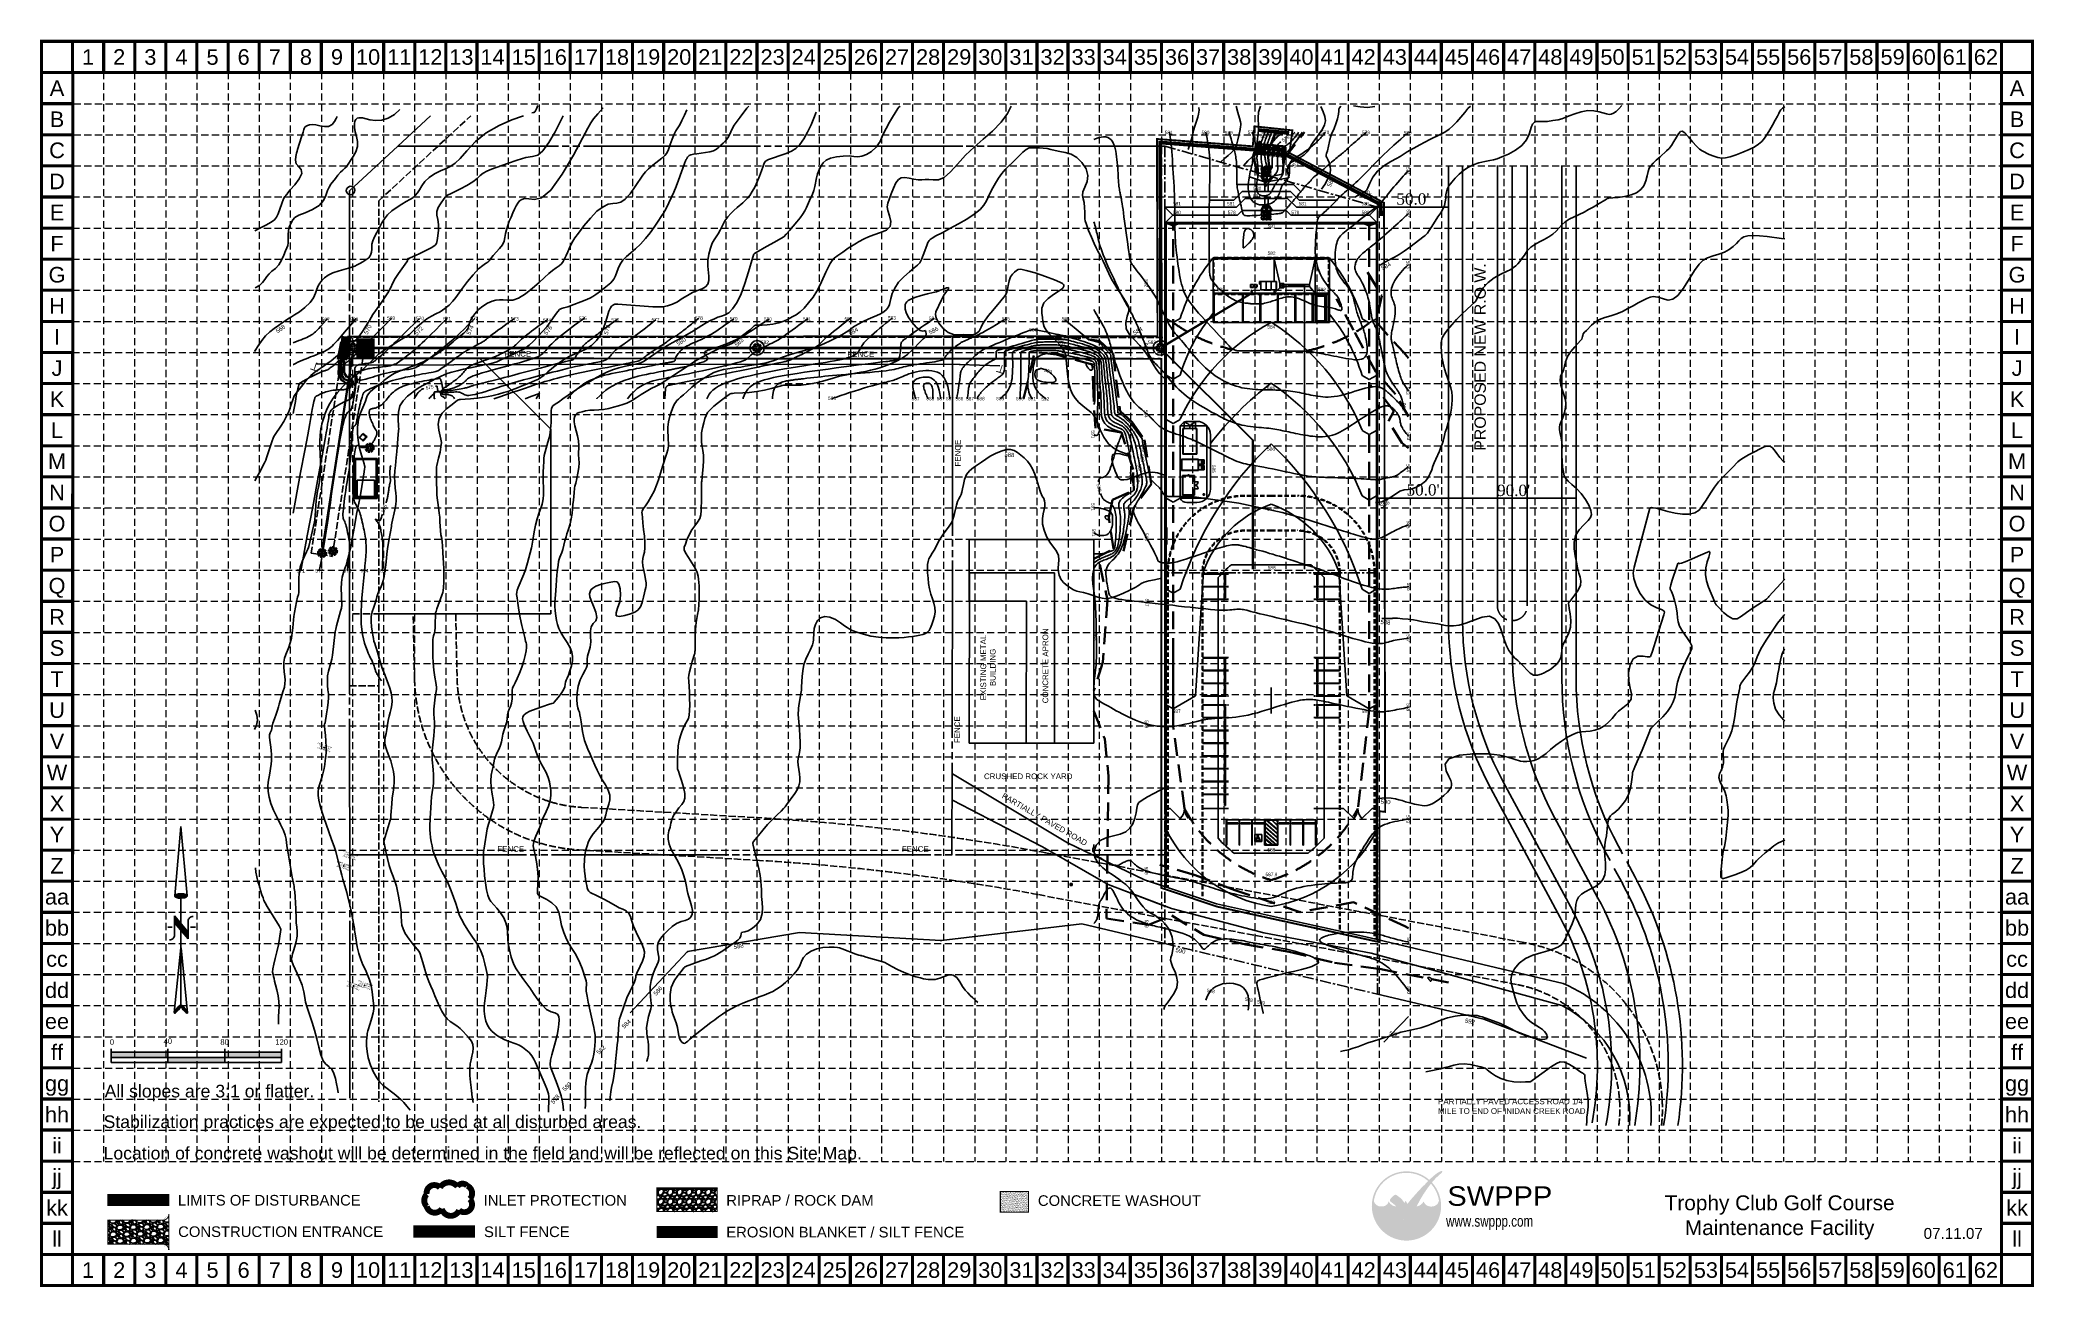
# Model space of a CAD drawing. Header units: inches. Extents: x 638 to 17512, y -393 to 10164.
import ezdxf
from ezdxf.enums import TextEntityAlignment as Align

# ---------------------------------------------------------------- set-up
doc = ezdxf.new("R2010")
doc.units = ezdxf.units.IN
doc.header["$LTSCALE"] = 600
doc.header["$MEASUREMENT"] = 0
for name, pattern in [('ACAD_ISO02W100', [15, 12, -3]), ('ADJOINERS', [2.85, 2.5, -0.05, 0.1, -0.05, 0.1, -0.05]), ('CENTERX2', [4, 2.5, -0.5, 0.5, -0.5]), ('DASHED', [0.75, 0.5, -0.25]), ('DASHEDX2', [1.5, 1, -0.5]), ('ESMT', [0.13, 0.1, -0.03]), ('HIDDEN', [0.375, 0.25, -0.125]), ('HIDDEN2', [0.1875, 0.125, -0.0625]), ('SHORT_DIM_LINE', [200, 100, 100])]:
    doc.linetypes.add(name, pattern=pattern)
for name, color, linetype in [('BASE', 7, 'Continuous'), ('Contour Lines Existing', 8, 'Continuous'), ('Data Descriptions', 1, 'Continuous'), ('Data Elevations', 1, 'Continuous'), ('Data Point Numbers', 1, 'Continuous'), ('EASEMENTS', 15, 'DASHED'), ('EC', 8, 'Continuous'), ('EROSION BLANKET', 84, 'Continuous'), ('EXIST - SEWER', 1, 'Continuous'), ('GRID', 254, 'HIDDEN'), ('LEGEND', 7, 'Continuous'), ('LIMITS', 1, 'DASHED'), ('LOGO', 7, 'Continuous'), ('NARROW', 7, 'Continuous'), ('NEW - CANOPY', 5, 'DASHEDX2'), ('NEW - CONCRETE PADS', 7, 'Continuous'), ('NEW - DRAINAGE PIPE', 1, 'HIDDEN2'), ('NEW - EDGING', 1, 'Continuous'), ('NEW - FENCE', 5, 'FENCELINE1'), ('NEW - LOT LINES', 5, 'CENTERX2'), ('NEW - MASONRY', 5, 'Continuous'), ('NEW - MASONRY HATCH', 8, 'Continuous'), ('NEW - PARKING', 8, 'Continuous'), ('NEW - PAVING', 5, 'Continuous'), ('NEW - SEWER MANHOLES', 5, 'Continuous'), ('NEW - SEWER SERVICE', 5, 'Continuous'), ('NEW - SEWER SITE', 5, 'Continuous'), ('NEW - STRUCTURES', 5, 'Continuous'), ('NEW - SWB BOX', 6, 'Continuous'), ('NEW - TEXT 2', 1, 'Continuous'), ('NEW - TEXT 3', 1, 'Continuous'), ('PC', 3, 'Continuous'), ('RIP RAP ROCK FILTER', 1, 'Continuous'), ('s EASEMENTS', 8, 'ESMT'), ('s LOT_3', 7, 'Continuous'), ('s MAINT_SOUTH', 7, 'Continuous'), ('s MAINT_TOPO', 7, 'Continuous'), ('s ROW NOTES', 7, 'SHORT_DIM_LINE'), ('s S-CURB', 7, 'Continuous'), ('s S-ROW', 7, 'Continuous'), ('s SURVE - BNDY_TR-B', 7, 'Continuous'), ('s SURVEY - ADJOINERS', 7, 'ADJOINERS'), ('SILT FENCE', 200, 'Continuous')]:
    doc.layers.add(name, color=color, linetype=linetype)
doc.layers.add('Contour Lines Flow', color=4, linetype='HIDDEN', lineweight=40)
doc.styles.add("L200'", font='ARIAL.TTF', dxfattribs={"height": 0.001969})
doc.styles.add('LOGO1', font='ROCKEB.TTF', dxfattribs={"height": 25})
doc.styles.get("Standard").update_dxf_attribs({"font": 'ARIAL.TTF'})
doc.styles.add('symbol', font='symbol.shx', dxfattribs={"height": 1})
doc.styles.add('TITLES', font='TIMES.TTF')
doc.styles.add('TMODELF', font='tmodelf.shx', dxfattribs={"height": 1})
doc.linetypes.add('FENCELINE1', pattern='A,0.25,-0.1,[133,ltypeshp.shx,S=0.1,R=0,X=-0.1,Y=0],-0.1,1', length=1.45)

msp = doc.modelspace()

# ---------------------------------------------------------------- texts
at = {"insert": (15359, 384), "char_height": 125.95, "width": 2033.79, "attachment_point": 2}
msp.add_mtext('Trophy Club Golf Course Maintenance Facility', dxfattribs=at)
at = {"layer": 'BASE'}
for s, height, p in [('1', 132, (1046, 10019)), ('2', 132, (1309, 10019)), ('3', 132, (1573, 10019)), ('4', 132, (1836, 10019)), ('5', 132, (2099, 10019)), ('6', 132, (2362, 10019)), ('7', 132, (2626, 10019)), ('8', 132, (2889, 10019)), ('9', 132, (3152, 10019)), ('10', 131.6, (3415, 10019)), ('11', 131.6, (3679, 10019)), ('12', 131.6, (3942, 10019)), ('13', 131.6, (4205, 10019)), ('14', 131.6, (4468, 10019)), ('15', 131.6, (4732, 10019)), ('16', 131.6, (4995, 10019)), ('17', 131.6, (5258, 10019)), ('18', 131.6, (5521, 10019)), ('19', 131.6, (5785, 10019)), ('20', 131.6, (6048, 10019)), ('21', 131.6, (6311, 10019)), ('22', 131.6, (6574, 10019)), ('23', 131.6, (6838, 10019)), ('24', 131.6, (7101, 10019)), ('25', 131.6, (7364, 10019)), ('26', 131.6, (7627, 10019)), ('27', 131.6, (7891, 10019)), ('28', 131.6, (8154, 10019)), ('29', 131.6, (8417, 10019)), ('30', 131.6, (8680, 10019)), ('31', 131.6, (8944, 10019)), ('32', 131.6, (9207, 10019)), ('33', 131.6, (9470, 10019)), ('34', 131.6, (9733, 10019)), ('35', 131.6, (9997, 10019)), ('36', 131.6, (10260, 10019)), ('37', 131.6, (10523, 10019)), ('38', 131.6, (10786, 10019)), ('39', 131.6, (11050, 10019)), ('40', 131.6, (11313, 10019)), ('41', 131.6, (11576, 10019)), ('42', 131.6, (11839, 10019)), ('43', 131.6, (12103, 10019)), ('44', 131.6, (12366, 10019)), ('45', 131.6, (12629, 10019)), ('46', 131.6, (12892, 10019)), ('47', 131.6, (13156, 10019)), ('48', 131.6, (13419, 10019)), ('49', 131.6, (13682, 10019)), ('50', 131.6, (13945, 10019)), ('51', 131.6, (14209, 10019)), ('52', 131.6, (14472, 10019)), ('53', 131.6, (14735, 10019)), ('54', 131.6, (14998, 10019)), ('55', 131.6, (15262, 10019)), ('56', 131.6, (15525, 10019)), ('57', 131.6, (15788, 10019)), ('58', 131.6, (16051, 10019)), ('59', 131.6, (16315, 10019)), ('60', 131.6, (16578, 10019)), ('61', 131.6, (16841, 10019)), ('62', 131.6, (17104, 10019)), ('A', 132, (783, 9756)), ('A', 132, (17368, 9756)), ('B', 132, (783, 9492)), ('B', 132, (17368, 9492)), ('C', 132, (783, 9229)), ('C', 132, (17368, 9229)), ('D', 132, (783, 8966)), ('D', 132, (17368, 8966)), ('E', 132, (783, 8703)), ('E', 132, (17368, 8703)), ('F', 132, (783, 8439)), ('F', 132, (17368, 8439)), ('G', 132, (783, 8176)), ('G', 132, (17368, 8176)), ('H', 132, (783, 7913)), ('H', 132, (17368, 7913)), ('I', 132, (783, 7650)), ('I', 132, (17368, 7650)), ('J', 132, (783, 7386)), ('J', 132, (17368, 7386)), ('K', 132, (783, 7123)), ('K', 132, (17368, 7123)), ('L', 132, (783, 6860)), ('L', 132, (17368, 6860)), ('M', 132, (783, 6597)), ('M', 132, (17368, 6597)), ('N', 132, (783, 6333)), ('N', 132, (17368, 6333)), ('O', 132, (783, 6070)), ('O', 132, (17368, 6070)), ('P', 132, (783, 5807)), ('P', 132, (17368, 5807)), ('Q', 132, (783, 5544)), ('Q', 132, (17368, 5544)), ('R', 132, (783, 5280)), ('R', 132, (17368, 5280)), ('S', 132, (783, 5017)), ('S', 132, (17368, 5017)), ('T', 132, (783, 4754)), ('T', 132, (17368, 4754)), ('U', 132, (783, 4491)), ('U', 132, (17368, 4491)), ('V', 132, (783, 4227)), ('V', 132, (17368, 4227)), ('W', 132, (783, 3964)), ('W', 132, (17368, 3964)), ('X', 132, (783, 3701)), ('X', 132, (17368, 3701)), ('Y', 132, (783, 3438)), ('Y', 132, (17368, 3438)), ('Z', 132, (783, 3174)), ('Z', 132, (17368, 3174)), ('aa', 131.6, (783, 2911)), ('aa', 131.6, (17368, 2911)), ('bb', 131.6, (783, 2648)), ('bb', 131.6, (17368, 2648)), ('cc', 131.6, (783, 2385)), ('cc', 131.6, (17368, 2385)), ('dd', 131.6, (783, 2121)), ('dd', 131.6, (17368, 2121)), ('ee', 131.6, (783, 1858)), ('ee', 131.6, (17368, 1858)), ('ff', 131.6, (783, 1595)), ('ff', 131.6, (17368, 1595)), ('gg', 131.6, (783, 1332)), ('gg', 131.6, (17368, 1332)), ('hh', 131.6, (783, 1068)), ('hh', 131.6, (17368, 1068)), ('ii', 131.6, (783, 805)), ('ii', 131.6, (17368, 805)), ('jj', 131.6, (783, 542)), ('jj', 131.6, (17368, 542)), ('kk', 131.6, (783, 279)), ('kk', 131.6, (17368, 279)), ('ll', 131.6, (783, 15)), ('ll', 131.6, (17368, 15)), ('1', 132, (1046, -248)), ('2', 132, (1309, -248)), ('3', 132, (1573, -248)), ('4', 132, (1836, -248)), ('5', 132, (2099, -248)), ('6', 132, (2362, -248)), ('7', 132, (2626, -248)), ('8', 132, (2889, -248)), ('9', 132, (3152, -248)), ('10', 131.6, (3415, -248)), ('11', 131.6, (3679, -248)), ('12', 131.6, (3942, -248)), ('13', 131.6, (4205, -248)), ('14', 131.6, (4468, -248)), ('15', 131.6, (4732, -248)), ('16', 131.6, (4995, -248)), ('17', 131.6, (5258, -248)), ('18', 131.6, (5521, -248)), ('19', 131.6, (5785, -248)), ('20', 131.6, (6048, -248)), ('21', 131.6, (6311, -248)), ('22', 131.6, (6574, -248)), ('23', 131.6, (6838, -248)), ('24', 131.6, (7101, -248)), ('25', 131.6, (7364, -248)), ('26', 131.6, (7627, -248)), ('27', 131.6, (7891, -248)), ('28', 131.6, (8154, -248)), ('29', 131.6, (8417, -248)), ('30', 131.6, (8680, -248)), ('31', 131.6, (8944, -248)), ('32', 131.6, (9207, -248)), ('33', 131.6, (9470, -248)), ('34', 131.6, (9733, -248)), ('35', 131.6, (9997, -248)), ('36', 131.6, (10260, -248)), ('37', 131.6, (10523, -248)), ('38', 131.6, (10786, -248)), ('39', 131.6, (11050, -248)), ('40', 131.6, (11313, -248)), ('41', 131.6, (11576, -248)), ('42', 131.6, (11839, -248)), ('43', 131.6, (12103, -248)), ('44', 131.6, (12366, -248)), ('45', 131.6, (12629, -248)), ('46', 131.6, (12892, -248)), ('47', 131.6, (13156, -248)), ('48', 131.6, (13419, -248)), ('49', 131.6, (13682, -248)), ('50', 131.6, (13945, -248)), ('51', 131.6, (14209, -248)), ('52', 131.6, (14472, -248)), ('53', 131.6, (14735, -248)), ('54', 131.6, (14998, -248)), ('55', 131.6, (15262, -248)), ('56', 131.6, (15525, -248)), ('57', 131.6, (15788, -248)), ('58', 131.6, (16051, -248)), ('59', 131.6, (16315, -248)), ('60', 131.6, (16578, -248)), ('61', 131.6, (16841, -248)), ('62', 131.6, (17104, -248))]:
    msp.add_text(s, height=height, dxfattribs=at).set_placement(p, align=Align.MIDDLE_CENTER)
at = {"layer": 'BASE', "color": 7, "style": "L200'"}
for s, p in [('All slopes are 3:1 or flatter.', (1186, 1213)), ('Stabilization practices are expected to be used at all disturbed areas.', (1177, 954)), ('Location of concrete washout will be determined in the field and will be reflected on this Site Map.', (1177, 688))]:
    msp.add_text(s, height=106.76, dxfattribs=at).set_placement(p)
at = {"layer": 'BASE'}
msp.add_text('07.11.07', height=92.1, dxfattribs=at).set_placement((16828, 16), align=Align.CENTER)
at = {"layer": 'Data Descriptions', "color": 15, "linetype": 'Continuous', "style": 'TMODELF'}
for p in [(3039, 4151, 6886), (3253, 3237, 6891), (3201, 3148, 6883), (3201, 3148, 6881), (3286, 2135, 6882), (3379, 2140, 6883)]:
    msp.add_attdef('DESCRIPTION', text='PT', height=12, rotation=341.3569, dxfattribs=at).set_placement(p, align=Align.CENTER)
at = {"layer": 'Data Elevations', "color": 15, "linetype": 'Continuous', "style": 'TMODELF'}
for p in [(3044, 4168, 6886), (3259, 3254, 6891), (3207, 3165, 6883), (3207, 3165, 6881), (3292, 2152, 6882), (3385, 2157, 6883)]:
    msp.add_attdef('ELEVATION', text='1000', height=12, rotation=341.3569, dxfattribs=at).set_placement(p, align=Align.CENTER)
at = {"layer": 'Data Point Numbers', "color": 15, "linetype": 'Continuous', "style": 'TMODELF'}
for p in [(3050, 4185, 6886), (3213, 3183, 6883), (3213, 3182, 6881), (3265, 3271, 6891), (3297, 2169, 6882), (3390, 2174, 6883)]:
    msp.add_attdef('POINT_NUMBER', text='1 - 1000000', height=12, rotation=341.3569, dxfattribs=at).set_placement(p, align=Align.CENTER)
at = {"layer": 'EC', "color": 35}
for s, p in [('581', (10190, 9380, 20904)), ('580', (10501, 9380, 20880)), ('579', (10698, 9379, 20856)), ('578', (10892, 9382, 20832)), ('578', (11515, 9382, 13896)), ('579', (11859, 9380, 20856)), ('579', (11859, 9380, 20856)), ('580', (12211, 9378, 6960)), ('567', (3057, 7798, 13644)), ('568', (3299, 7798, 13656)), ('569', (3610, 7810, 13668)), ('570', (3855, 7806, 13680)), ('571', (4084, 7804, 6840)), ('572', (4315, 7807, 6840)), ('573', (4656, 7803, 6840)), ('574', (4930, 7792, 6840)), ('575', (5232, 7807, 13860)), ('576', (5507, 7793, 13872)), ('577', (5847, 7795, 13884)), ('578', (6214, 7810, 13896)), ('579', (6508, 7803, 13908)), ('580', (6799, 7800, 13920)), ('581', (7128, 7802, 6960)), ('582', (7480, 7803, 6960)), ('583', (7848, 7811, 6960)), ('584', (8194, 7807, 6960)), ('585', (8812, 7803, 14040)), ('585', (9317, 7803, 14040)), ('586', (9044, 7711, 14040)), ('586', (7341, 7131, 7020)), ('587', (8048, 7128, 7020)), ('588', (8172, 7128, 7020)), ('587', (8261, 7128, 7020)), ('587', (8338, 7128, 7020)), ('586', (8418, 7127, 7020)), ('587', (8509, 7127, 7020)), ('588', (8599, 7128, 7020)), ('589', (8764, 7128, 7020)), ('590', (8931, 7128, 7020)), ('591', (9033, 7128, 7020)), ('592', (9145, 7125, 7020)), ('571', (2847, 5670, 6840)), ('572', (3003, 5670, 6840)), ('573', (3240, 5670, 6840)), ('574', (3385, 5672, 6840)), ('575', (3535, 5670, 6840))]:
    msp.add_text(s, height=28.8, dxfattribs=at).set_placement(p, align=Align.MIDDLE_CENTER)
for s, height, rotation, p in [('577', 18, 70.3357, (10981, 9353, 6960)), ('576', 18, 69.0013, (11007, 9351, 13872)), ('575', 18, 73.0305, (11038, 9355, 6960)), ('574', 18, 47.799, (11103, 9358, 6960)), ('575', 28.8, 29.8559, (11179, 9328, 6900)), ('576', 18, 52.8006, (11255, 9357, 20784)), ('577', 18, 57.5128, (11286, 9353, 13884)), ('581', 28.8, 270, (12214, 9054, 20880)), ('582', 28.8, 270, (12218, 8696, 20892)), ('583', 28.8, 270, (12215, 8261, 20904)), ('582', 28.8, 270, (10001, 8104, 13944)), ('583', 28.8, 270, (9996, 7566, 13956)), ('593', 28.8, 343.758, (9171, 7360, 7020)), ('575', 28.8, 10.6592, (3936, 7224, 6900)), ('582', 28.8, 270, (12179, 7058, 20892)), ('583', 28.8, 270, (12213, 7195, 20904)), ('584', 28.8, 270, (9998, 6999, 13968)), ('591', 28.8, 270, (9550, 6825, 7020)), ('583', 28.8, 270, (12220, 6809, 20904)), ('586', 28.8, 281.4684, (9965, 6624, 14112)), ('585', 28.8, 281, (9978, 6709, 13980)), ('589', 28.8, 281.4684, (9878, 6453, 14148)), ('588', 28.8, 276, (9927, 6452, 14136)), ('587', 28.8, 281.4684, (9946, 6538, 14124)), ('584', 28.8, 270, (12215, 6540, 20916)), ('590', 28.8, 281.4684, (9600, 6373, 7080)), ('575', 28.8, 71.7923, (3552, 6197, 6900)), ('591', 28.8, 270, (9550, 6210, 7020)), ('585', 28.8, 270, (12218, 6062, 20964)), ('591', 28.8, 270, (9555, 5994, 7020)), ('586', 28.8, 270, (10002, 5956, 13992)), ('587', 28.8, 270, (10007, 5401, -24)), ('586', 28.8, 270, (12221, 5536, 20976)), ('588', 28.8, 269.283, (9570, 5112, 14136)), ('587', 28.8, 270, (12218, 5100, 20988)), ('588', 28.8, 270, (10002, 4372, 7032)), ('588', 28.8, 270, (12217, 4516, 21000)), ('589', 28.8, 270, (12215, 3569, 21012)), ('589', 28.8, 270, (10001, 3132, 7044)), ('589', 28.8, 270, (10002, 2683, 14112)), ('590', 28.8, 270, (12220, 2535, 21024)), ('588', 28.8, 349, (10546, 2114, 21012)), ('588', 28.8, 349, (10868, 2040, 21012)), ('589', 28.8, 349, (10971, 2018, 21012)), ('590', 28.8, 270, (12220, 2121, 21024)), ('590', 28.8, 349, (12090, 1753, 7080))]:
    msp.add_text(s, height=height, rotation=rotation, dxfattribs=at).set_placement(p, align=Align.MIDDLE_CENTER)
for s, rotation, p in [('578', 32.744, (11288, 9102)), ('580', 66.6245, (11577, 8954)), ('582', 41.3753, (11876, 8839)), ('584', 29.6212, (12037, 8233)), ('568', 34.8497, (2684, 7703)), ('570', 64.0545, (3429, 7705)), ('572', 45.5838, (3857, 7688)), ('574', 65.7523, (4295, 7701)), ('576', 52.5987, (4952, 7695)), ('578', 73.939, (5455, 7706)), ('580', 32.9743, (6074, 7596)), ('582', 41.3753, (6567, 7592)), ('584', 29.6212, (7531, 7681)), ('586', 27.8238, (8208, 7688)), ('586', 313.4452, (9268, 7600)), ('584', 29.6212, (9937, 7685)), ('588', 356.5405, (8841, 6634)), ('586', 27.8238, (12026, 6220)), ('588', 356.5405, (12023, 5217)), ('590', 356.5405, (12024, 3697)), ('588', 10.0853, (6554, 2476)), ('590', 348.4116, (10286, 2436)), ('586', 49.1286, (5881, 2103)), ('584', 43.0125, (5613, 1821)), ('592', 348.4116, (12735, 1839)), ('582', 43.9876, (5398, 1603)), ('578', 49.7345, (5012, 1187)), ('580', 45.121, (5110, 1291))]:
    msp.add_text(s, height=36, rotation=rotation, dxfattribs=at).set_placement(p, align=Align.CENTER)
at = {"layer": 'LEGEND', "style": "L200'"}
for s, height, p in [('LIMITS OF DISTURBANCE', 89.77, (1806, 298)), ('INLET PROTECTION', 89.77, (4393, 297)), ('RIPRAP / ROCK DAM', 89.77, (6446, 297)), ('CONCRETE WASHOUT', 89.77, (9083, 295)), ('CONSTRUCTION ENTRANCE', 89.77, (1808, 32)), ('SILT FENCE', 89.8, (4396, 31)), ('EROSION BLANKET / SILT FENCE', 89.77, (6446, 28))]:
    msp.add_text(s, height=height, dxfattribs=at).set_placement(p)
at = {"layer": 'NEW - TEXT 2', "color": 7}
msp.add_text('PROPOSED NEW R.O.W.', height=96, rotation=90, dxfattribs=at).set_placement((12873, 7480), align=Align.CENTER)
for s, rotation, p in [('FENCE', 90, (8381, 6780)), ('CONCRETE APRON', 90, (9122, 5182)), ('FENCE', 90, (8376, 4439)), ('FENCE', 359.5853, (4736, 3339)), ('FENCE', 359.5853, (8159, 3339))]:
    msp.add_text(s, height=48, rotation=rotation, dxfattribs=at).set_placement(p, align=Align.TOP_RIGHT)
for s, rotation, p in [('EXISTING METAL ', 90, (8645, 4574)), ('BUILDING', 90, (8725, 4694)), ('PARTIALLY PAVED ROAD', 329.9476, (8773, 3751))]:
    msp.add_text(s, height=48, rotation=rotation, dxfattribs=at).set_placement(p)
msp.add_text('CRUSHED ROCK YARD', height=48, rotation=359.9993, dxfattribs=at).set_placement((9001, 3931), align=Align.MIDDLE_CENTER)
for s, p in [('PARTIALLY PAVED ACCESS ROAD 1/4 ', (12469, 1155)), ('MILE TO END OF INIDAN CREEK ROAD', (12469, 1074))]:
    msp.add_text(s, height=48, dxfattribs=at).set_placement(p)
at = {"layer": 'NEW - TEXT 3', "color": 7}
for p in [(4795, 7531), (7698, 7529)]:
    msp.add_text('FENCE', height=48, rotation=359.9993, dxfattribs=at).set_placement(p, align=Align.TOP_RIGHT)
at = {"layer": 'PC', "color": 35}
for s, p in [('581', (10259, 8777)), ('581', (10717, 8777)), ('581', (10936, 8843)), ('580', (10940, 8906)), ('581', (11322, 8778)), ('581', (11855, 8778)), ('580', (10259, 8703)), ('578', (10723, 8703)), ('578', (11261, 8703)), ('580', (11855, 8703)), ('581', (11060, 8587)), ('582', (11060, 8359)), ('582', (10630, 8051)), ('582', (11487, 8051)), ('570', (3354, 7615, 13656)), ('582', (6773, 7604, 13908)), ('583', (10049, 7604, 14040)), ('584', (11058, 7735)), ('585', (11056, 7213)), ('586', (11056, 6702)), ('587', (11055, 6194)), ('588', (11061, 5697)), ('587', (10257, 4482)), ('587', (11856, 4481)), ('588', (11059, 3309)), ('587.9', (11059, 3100)), ('589', (11057, 2864))]:
    msp.add_text(s, height=28.8, dxfattribs=at).set_placement(p, align=Align.MIDDLE_CENTER)
msp.add_text('585', height=28.8, rotation=270, dxfattribs=at).set_placement((10571, 6533), align=Align.MIDDLE_CENTER)
at = {"layer": 's MAINT_TOPO', "style": 'symbol'}
for p in [(2981, 7395), (8784, 7375)]:
    msp.add_text('^  ', height=72, rotation=341.3569, dxfattribs=at).set_placement(p, align=Align.MIDDLE_CENTER)
at = {"layer": 's ROW NOTES', "style": 'TITLES'}
for s, p in [("50.0'", (12256, 8817)), ("50.0'", (12342, 6355)), ("90.0'", (13108, 6351))]:
    msp.add_text(s, height=96, rotation=0.0046, dxfattribs=at).set_placement(p, align=Align.MIDDLE_CENTER)

# ---------------------------------------------------------------- blocks, each defined once
blk = doc.blocks.new('North Arrow')
at = {"layer": 'NARROW'}
for p, q in [((0, 0), (22.36, 2)), ((0, 0), (22.33, -2.02)), ((28.77, -2.09), (34.02, 2.32)), ((36.18, 2.33), (30.46, 2.33)), ((36.16, 2.32), (31.04, -2.09)), ((32.43, 3.06), (32.43, 4.63)), ((39.1, 0.01), (59.96, 2.11)), ((31.2, -0.05), (21.66, -0.05)), ((21.66, -0.05), (21.66, -0.05)), ((28.77, -2.09), (34.95, -2.09)), ((32.43, -4.26), (32.43, -2.8)), ((57.45, -0.05), (33.41, -0.05)), ((59.83, -2.14), (39.04, -0.01)), ((57.69, -0.03), (57.77, -0.01)), ((57.77, -0.05), (57.69, -0.03))]:
    blk.add_line(p, q, dxfattribs=at)
blk.add_lwpolyline([(22.36, -2.03), (22.59, -1.93, 0.091577), (22.87, -1.44, 0.048306), (23.03, -0.75), (23.07, -0.01), (23.01, 0.82, 0.048306), (22.87, 1.42, 0.091577), (22.59, 1.91), (22.36, 2.01), (22.14, 1.91, 0.091577), (21.86, 1.42, 0.048306), (21.72, 0.82), (21.66, -0.01), (21.72, -0.83, 0.048306), (21.86, -1.44, 0.091577), (22.14, -1.93)], format="xyb", close=True, dxfattribs=at)
for points in [[(57.46, -0.03), (57.44, 0.08, -0.066818), (57.67, 0.47, -0.03073), (58.01, 0.84), (58.52, 1.29), (59.07, 1.7, -0.03073), (59.5, 1.95, -0.066818), (59.93, 2.1), (60.04, 2.06)], [(60.04, 2.06), (60.05, 1.95, -0.066818), (59.82, 1.56, -0.03073), (59.43, 1.14), (58.97, 0.74), (58.42, 0.33, -0.03073), (57.99, 0.08, -0.036692), (57.76, -0.02)], [(57.46, -0.04), (57.44, -0.15, 0.066818), (57.67, -0.54, 0.03073), (58.01, -0.9), (58.52, -1.36), (59.07, -1.77, 0.03073), (59.5, -2.02, 0.066818), (59.93, -2.17), (60.04, -2.13)], [(60.04, -2.13), (60.05, -2.01, 0.066818), (59.82, -1.63, 0.03073), (59.43, -1.2), (58.97, -0.8), (58.42, -0.4, 0.03073), (57.99, -0.15, 0.036692), (57.76, -0.05)]]:
    blk.add_lwpolyline(points, format="xyb", dxfattribs=at)
for centre, start, end in [((30.46, 3.86), 178.8769, 270), ((34.95, -3.62), 358.8769, 90)]:
    blk.add_arc(centre, 1.53, start, end, dxfattribs=at)
for points in [[(23.03, -0.76), (21.67, -0.05), (23.07, -0.05), (21.72, 0.82)], [(23.07, -0.05), (21.72, 0.82), (23.02, 0.75), (21.85, 1.42)], [(23.02, 0.75), (21.85, 1.42), (22.87, 1.44), (22.14, 1.91)], [(22.87, 1.44), (22.14, 1.91), (22.59, 1.91), (22.36, 2)], [(31.05, -2.09), (36.15, 2.36), (28.75, -2.06), (34.01, 2.36)], [(57.44, 0.08), (57.7, -0.01), (57.5, 0.21), (57.77, -0.01)], [(57.45, -0.04), (57.69, -0.02), (57.44, 0.08), (57.7, -0.01)], [(57.5, 0.21), (57.77, -0.01), (57.6, 0.39), (57.94, 0.06)], [(57.6, 0.39), (57.94, 0.06), (57.68, 0.5), (58.07, 0.13)], [(57.68, 0.5), (58.07, 0.13), (57.84, 0.66), (58.29, 0.26)], [(57.84, 0.66), (58.29, 0.26), (58.03, 0.86), (58.52, 0.41)], [(58.03, 0.86), (58.52, 0.41), (58.26, 1.07), (58.73, 0.57)], [(58.26, 1.07), (58.73, 0.57), (58.52, 1.3), (59.05, 0.81)], [(58.52, 1.3), (59.05, 0.81), (58.7, 1.42), (59.26, 0.99)], [(59.26, 1), (58.69, 1.42), (59.45, 1.15), (59, 1.65)], [(59.45, 1.15), (59, 1.65), (59.62, 1.34), (59.28, 1.82)], [(59.62, 1.34), (59.28, 1.82), (59.81, 1.55), (59.49, 1.95)], [(59.81, 1.55), (59.49, 1.95), (59.93, 1.73), (59.69, 2.04)], [(59.93, 1.73), (59.69, 2.04), (60.05, 1.94), (59.93, 2.1)], [(60.05, 1.94), (59.93, 2.1), (60.04, 2.06)], [(22.87, -1.44), (21.72, -0.87), (23.03, -0.76), (21.67, -0.05)], [(22.58, -1.93), (21.86, -1.45), (22.87, -1.44), (21.72, -0.87)], [(22.36, -2.01), (22.14, -1.93), (22.58, -1.93), (21.86, -1.45)], [(57.44, -0.14), (57.69, -0.02), (57.45, -0.04), (57.69, -0.02)], [(57.46, -0.19), (57.7, -0.03), (57.44, -0.14), (57.69, -0.02)], [(57.53, -0.33), (57.76, -0.05), (57.46, -0.19), (57.7, -0.03)], [(57.63, -0.48), (57.9, -0.1), (57.53, -0.33), (57.76, -0.05)], [(57.78, -0.66), (58.09, -0.2), (57.63, -0.48), (57.9, -0.1)], [(57.97, -0.87), (58.34, -0.35), (57.78, -0.66), (58.09, -0.2)], [(58.24, -1.11), (58.61, -0.54), (57.97, -0.87), (58.34, -0.35)], [(58.61, -1.43), (58.93, -0.77), (58.24, -1.11), (58.61, -0.54)], [(58.91, -1.64), (59.2, -1), (58.61, -1.43), (58.93, -0.77)], [(59.12, -1.79), (59.57, -1.36), (58.92, -1.65), (59.2, -1.01)], [(59.35, -1.93), (59.81, -1.62), (59.12, -1.79), (59.57, -1.36)], [(59.54, -1.32), (59.41, -1.18), (59.21, -1.01)], [(59.58, -2.05), (59.93, -1.79), (59.35, -1.93), (59.81, -1.62)], [(59.78, -2.13), (60.05, -2.01), (59.58, -2.05), (59.93, -1.79)], [(59.92, -2.17), (60.04, -2.13), (59.78, -2.13), (60.05, -2.01)]]:
    blk.add_solid(points, dxfattribs=at)
blk = doc.blocks.new('new logo')
at = {"layer": 'LOGO'}
h = blk.add_hatch(color=170, dxfattribs=at)
h.paths.add_polyline_path([(67.4, 44.1), (66.8, 44.7), (66.3, 45.2), (66, 45.8), (65.5, 46.4), (65.1, 47.2), (64.7, 47.9), (64.4, 48.5), (64.2, 49), (63.9, 49.6), (63.7, 50.1), (63.3, 51), (62.9, 52), (62.6, 52.8), (62.4, 53.3), (62.2, 53.7), (62.1, 54.2), (61.9, 54.7), (61.7, 55.2), (61.5, 55.7), (61.3, 56.3), (61, 56.8), (60.8, 57.4), (60.5, 57.9), (60.2, 58.5), (60, 59.1), (59.7, 59.6), (59.3, 60.2), (59, 60.8), (58.7, 61.3), (58.3, 61.9), (58, 62.4), (57.6, 62.9), (57.3, 63.4), (56.9, 63.9), (56.6, 64.3), (56.3, 64.7), (55.9, 65.1), (55.6, 65.5), (55.2, 65.9), (54.9, 66.2), (54, 66.2), (52.9, 66.3), (52, 66.5), (51.5, 66.6), (50.9, 66.8), (50.3, 67), (49.4, 67.4), (48.3, 67.9), (47.3, 68.6), (46.5, 69.3), (45.7, 70), (45, 70.8), (44.4, 71.5), (44, 72.2), (43.6, 72.7), (43.4, 72.9), (43.2, 73.2), (43.1, 73.4), (43, 73.5), (42.8, 73.7), (42.7, 73.7), (42.7, 73.8), (42.6, 73.8), (42.5, 73.7), (42.5, 73.6), (42.4, 73.5), (42.4, 73.4), (42.3, 73.2), (42.2, 72.8), (42, 72.1), (41.7, 71.5), (41.4, 70.9), (41, 70.3), (40.5, 69.8), (40, 69.2), (39.4, 68.7), (38.8, 68.2), (38.1, 67.7), (37.3, 67.3), (36.5, 66.9), (35.7, 66.6), (34.9, 66.3), (34, 66.1), (33, 66), (31.9, 65.9), (30.8, 65.9), (29.6, 65.9), (28.6, 66), (27.6, 66.1), (26.7, 66.4), (25.8, 66.7), (25, 67.1), (24.1, 67.6), (23.2, 68.2), (22.4, 68.9), (21.8, 69.5), (21.4, 69.9), (21, 70.4), (20.6, 70.9), (20.2, 71.5), (19.9, 72.1), (19.5, 72.9), (19.2, 73.8), (18.9, 74.8, -0.595729), (106.3, 106.8), (107, 107.5), (107.5, 108), (108.1, 108.6, 37.93689), (112.3, 104.5), (112.1, 104.2), (111.6, 103.7), (111.1, 103.1), (110.6, 102.5, -0.146449), (123.6, 75), (123.3, 74.5), (123.1, 74), (122.9, 73.5), (122.8, 73.1), (122.5, 72.4), (122.2, 71.7), (121.9, 71.1), (121.5, 70.5), (121.1, 70), (120.7, 69.5), (120.2, 69), (119.6, 68.6), (119, 68.1), (118.4, 67.7), (117.8, 67.4), (117.1, 67), (116.5, 66.7), (115.8, 66.5), (115, 66.3), (114.3, 66.1), (113.5, 66), (112.7, 65.9), (111.9, 65.8), (111.1, 65.8), (110.3, 65.8), (109.4, 65.9), (108.6, 66), (107.7, 66.2), (106.8, 66.4), (105.9, 66.7), (105.1, 67.1), (104.3, 67.5), (103.5, 68), (102.8, 68.6), (102.1, 69.3), (101.4, 70), (100.8, 70.7), (100.2, 71.4), (99.8, 72), (99.5, 72.5), (99.4, 72.8), (99.3, 73), (99.1, 73.2), (99, 73.4), (98.9, 73.5), (98.8, 73.6), (98.7, 73.6), (98.6, 73.6), (98.5, 73.5), (98.4, 73.4), (98.4, 73.3), (98.3, 73.2), (98.2, 73), (98.1, 72.8), (97.8, 72.4), (97.4, 71.8), (96.9, 71.1), (96.4, 70.5), (95.9, 70.1), (95.4, 69.6), (94.8, 69.1), (94.2, 68.6), (93.5, 68.2), (92.8, 67.7), (91.9, 67.3), (91, 66.9), (90.1, 66.6), (89.4, 66.4), (88.6, 66.2), (87.8, 66.1), (87.6, 65.6), (87.4, 65.1), (87.1, 64.4), (86.9, 63.8), (86.6, 63), (86.3, 62.2), (85.9, 61.3), (85.6, 60.4), (85.3, 59.5), (84.9, 58.6), (84.6, 57.7), (84.2, 56.7), (83.9, 55.8), (83.5, 54.9), (83.2, 54), (82.9, 53.2), (82.6, 52.4), (82.3, 51.6), (82.1, 51), (81.9, 50.3), (81.6, 49.8), (81.3, 48.9), (80.9, 48.1), (80.5, 47.3), (80.1, 46.6), (79.6, 45.9), (79.1, 45.4), (78.6, 44.8), (78.1, 44.3), (77.6, 43.9), (77, 43.5), (76.5, 43.1), (75.9, 42.8), (75.3, 42.6), (74.6, 42.3), (73.7, 42.1), (73, 41.9), (72.2, 41.9), (71.6, 42), (70.9, 42.2), (70.1, 42.5), (69.4, 42.8), (68.7, 43.1), (68, 43.5)])
h.paths.add_polyline_path([(71.8, 72), (70.7, 73.9), (70.1, 75.2), (69.7, 74.3), (68.7, 72.6), (67.9, 71.7), (67.9, 71.5), (68.1, 71.2), (68.3, 71), (68.4, 70.8), (68.5, 70.6), (68.7, 70.4), (68.8, 70.2), (68.9, 70.1), (69, 70), (69.1, 69.8), (69.3, 69.7), (69.4, 69.7), (69.5, 69.6), (69.6, 69.5), (69.7, 69.5), (69.8, 69.4), (69.9, 69.4), (70.1, 69.3), (70.2, 69.3), (70.3, 69.2), (70.4, 69.2), (70.5, 69.2), (70.6, 69.2), (70.8, 69.2), (70.9, 69.2), (71, 69.2), (71.1, 69.2), (71.2, 69.2), (71.3, 69.2), (71.4, 69.2), (71.5, 69.2), (71.6, 69.2), (71.7, 69.3), (71.8, 69.3), (71.9, 69.3), (72, 69.4), (72.1, 69.5), (72.2, 69.5), (72.3, 69.6), (72.5, 69.6), (72.6, 69.7), (72.7, 69.8), (72.8, 69.9), (72.9, 70), (73, 70.1), (73.1, 70.2), (73.2, 70.3), (73.3, 70.4), (72.5, 71.1)], flags=17)
blk.add_hatch(color=240, dxfattribs=at).paths.add_polyline_path([(117.7, 117.3), (118.9, 118.2), (119.8, 118.9), (120.6, 119.5), (121.3, 119.9), (121.9, 120.3), (122.4, 120.6), (122.8, 120.9), (123.1, 121.1), (123.4, 121.3), (123.7, 121.4), (124, 121.6), (124.2, 121.7), (124.4, 121.8), (124.6, 121.9), (124.8, 121.9), (125, 122), (125.2, 122.1), (125.4, 122.2), (125.6, 122.2), (125.8, 122.3), (125.9, 122.4), (126.1, 122.4), (126.3, 122.5), (126.4, 122.5), (126.6, 122.6), (126.7, 122.6), (126.8, 122.7), (126.9, 122.7), (127.1, 122.7), (127.2, 122.8), (127.3, 122.8), (127.4, 122.8), (127.5, 122.8), (127.6, 122.8), (127.7, 122.8), (127.8, 122.8), (127.9, 122.8), (128, 122.8), (128.1, 122.8), (128.1, 122.8), (128.2, 122.8), (128.3, 122.8), (128.4, 122.8), (128.4, 122.7), (128.5, 122.7), (128.5, 122.7), (128.6, 122.7), (128.6, 122.6), (128.7, 122.6), (128.7, 122.6), (128.7, 122.5), (128.7, 122.5), (128.8, 122.4), (128.8, 122.4), (128.8, 122.3), (128.8, 122.3), (128.8, 122.2), (128.8, 122.1), (128.8, 122.1), (128.8, 122), (128.8, 121.9), (128.8, 121.8), (128.8, 121.8), (128.8, 121.7), (128.8, 121.6), (128.7, 121.5), (128.7, 121.4), (128.7, 121.3), (128.6, 121.3), (128.6, 121.2), (128.5, 121.1), (128.4, 121), (128.4, 120.8), (128.3, 120.7), (128.2, 120.6), (128.1, 120.4), (128, 120.3), (127.8, 120.1), (127.7, 120), (127.6, 119.8), (127.4, 119.6), (127.3, 119.4), (127.1, 119.2), (126.8, 119), (126.6, 118.8), (126.3, 118.5), (125.9, 118.2), (125.5, 117.9), (125.1, 117.5), (124.6, 117), (124, 116.6), (123.5, 116.1), (122.9, 115.6), (122.3, 115.1), (121.7, 114.5), (121.1, 114), (120.6, 113.5), (120, 113), (119.5, 112.5), (119, 112), (118.5, 111.5), (118, 111), (117.5, 110.5), (117, 109.9), (116.5, 109.4), (116, 108.8), (115.5, 108.3), (115, 107.7), (114.5, 107.1), (114, 106.6), (113.5, 106), (113, 105.4), (112.5, 104.8), (112.1, 104.2), (111.6, 103.7), (111.1, 103.1), (110.6, 102.4), (110.1, 101.8), (109.6, 101.1), (109, 100.4), (108.5, 99.7), (107.9, 98.9), (107.3, 98.1), (106.7, 97.3), (106, 96.4), (105.4, 95.6), (104.8, 94.7), (104.2, 93.9), (103.6, 93.1), (103.1, 92.3), (102.5, 91.5), (102, 90.6), (101.4, 89.8), (100.9, 89), (100.3, 88.2), (99.8, 87.3), (99.2, 86.5), (98.6, 85.6), (98.1, 84.7), (97.5, 83.8), (96.9, 82.9), (96.4, 82), (95.9, 81.1), (95.4, 80.3), (94.9, 79.5), (94.5, 78.7), (94, 78), (93.6, 77.2), (93.2, 76.5), (92.8, 75.8), (92.4, 75), (92, 74.3), (91.6, 73.5), (91.2, 72.8), (90.8, 72), (90.4, 71.3), (90, 70.6), (89.6, 69.9), (89.3, 69.3), (89, 68.7), (88.8, 68.2), (88.5, 67.7), (88.3, 67.3), (88.1, 66.9), (88, 66.5), (87.8, 66.1), (87.6, 65.6), (87.4, 65.1), (87.1, 64.4), (86.9, 63.8), (86.6, 63), (86.3, 62.2), (85.9, 61.3), (85.6, 60.4), (85.3, 59.5), (84.9, 58.6), (84.6, 57.7), (84.2, 56.7), (83.9, 55.8), (83.5, 54.9), (83.2, 54), (82.9, 53.2), (82.6, 52.4), (82.3, 51.6), (82.1, 51), (81.9, 50.3), (81.6, 49.8), (81.4, 49.2), (81.2, 48.7), (81, 48.3), (80.8, 47.9), (80.6, 47.5), (80.4, 47.1), (80.2, 46.7), (80, 46.4), (79.7, 46.1), (79.5, 45.8), (79.2, 45.5), (79, 45.2), (78.7, 44.9), (78.5, 44.7), (78.2, 44.4), (78, 44.2), (77.7, 44), (77.4, 43.8), (77.2, 43.6), (76.9, 43.4), (76.6, 43.2), (76.3, 43), (76, 42.9), (75.7, 42.7), (75.5, 42.6), (75.2, 42.5), (74.9, 42.4), (74.6, 42.3), (74.3, 42.2), (74, 42.1), (73.8, 42.1), (73.5, 42), (73.2, 42), (73, 41.9), (72.7, 41.9), (72.5, 41.9), (72.2, 41.9), (72, 42), (71.8, 42), (71.5, 42.1), (71.3, 42.1), (71.1, 42.2), (70.8, 42.2), (70.6, 42.3), (70.4, 42.4), (70.1, 42.5), (69.9, 42.6), (69.6, 42.7), (69.4, 42.8), (69.2, 42.9), (68.9, 43), (68.7, 43.1), (68.5, 43.2), (68.2, 43.4), (68, 43.6), (67.8, 43.7), (67.6, 43.9), (67.4, 44.1), (67.2, 44.3), (67, 44.5), (66.8, 44.7), (66.6, 44.9), (66.5, 45.1), (66.3, 45.4), (66.1, 45.6), (65.9, 45.9), (65.7, 46.2), (65.4, 46.6), (65.2, 47), (65, 47.4), (64.7, 47.9), (64.4, 48.5), (64.2, 49), (63.9, 49.6), (63.7, 50.1), (63.4, 50.7), (63.2, 51.3), (63, 51.8), (62.8, 52.3), (62.6, 52.8), (62.4, 53.3), (62.2, 53.7), (62.1, 54.2), (61.9, 54.7), (61.7, 55.2), (61.5, 55.7), (61.3, 56.3), (61, 56.8), (60.8, 57.4), (60.5, 57.9), (60.2, 58.5), (60, 59.1), (59.7, 59.6), (59.3, 60.2), (59, 60.8), (58.7, 61.3), (58.3, 61.9), (58, 62.4), (57.6, 62.9), (57.3, 63.4), (56.9, 63.9), (56.6, 64.3), (56.3, 64.7), (55.9, 65.1), (55.6, 65.5), (55.2, 65.9), (54.9, 66.3), (54.5, 66.6), (54.1, 67), (53.7, 67.4), (53.3, 67.8), (52.8, 68.1), (52.4, 68.5), (51.9, 68.9), (51.4, 69.3), (50.9, 69.7), (50.5, 70), (50, 70.4), (49.5, 70.8), (49.1, 71.1), (48.7, 71.5), (48.2, 71.8), (47.8, 72.1), (47.5, 72.4), (47.1, 72.7), (46.8, 72.9), (46.6, 73.1), (46.3, 73.3), (46.1, 73.5), (45.9, 73.6), (45.7, 73.8), (45.6, 73.9), (45.5, 74), (45.3, 74.2), (45.2, 74.3), (45.1, 74.4), (45, 74.6), (45, 74.7), (44.9, 74.8), (44.8, 75), (44.8, 75.1), (44.8, 75.2), (44.7, 75.4), (44.7, 75.5), (44.7, 75.7), (44.7, 75.8), (44.7, 76), (44.7, 76.1), (44.7, 76.3), (44.8, 76.4), (44.8, 76.6), (44.9, 76.7), (44.9, 76.9), (45, 77.1), (45.1, 77.2), (45.2, 77.4), (45.3, 77.6), (45.4, 77.8), (45.6, 78), (45.7, 78.2), (45.9, 78.5), (46.1, 78.7), (46.3, 79), (46.6, 79.3), (46.8, 79.5), (47.1, 79.8), (47.3, 80.1), (47.6, 80.4), (47.9, 80.7), (48.2, 81), (48.5, 81.3), (48.8, 81.6), (49.2, 81.9), (49.5, 82.2), (49.8, 82.5), (50.1, 82.7), (50.4, 83), (50.7, 83.2), (51, 83.4), (51.2, 83.6), (51.5, 83.8), (51.7, 83.9), (51.9, 84.1), (52.1, 84.2), (52.2, 84.3), (52.4, 84.4), (52.5, 84.5), (52.7, 84.5), (52.8, 84.6), (53, 84.6), (53.1, 84.6), (53.2, 84.7), (53.3, 84.7), (53.5, 84.7), (53.6, 84.7), (53.7, 84.7), (53.8, 84.7), (54, 84.7), (54.1, 84.6), (54.2, 84.6), (54.3, 84.5), (54.5, 84.5), (54.6, 84.4), (54.7, 84.4), (54.9, 84.3), (55, 84.2), (55.2, 84.1), (55.3, 84.1), (55.5, 84), (55.7, 83.9), (55.9, 83.7), (56.1, 83.6), (56.4, 83.4), (56.7, 83.2), (57, 83), (57.3, 82.8), (57.7, 82.5), (58, 82.3), (58.4, 82), (58.8, 81.7), (59.2, 81.4), (59.6, 81.1), (60, 80.8), (60.4, 80.5), (60.8, 80.2), (61.2, 79.9), (61.5, 79.6), (61.9, 79.3), (62.3, 78.9), (62.6, 78.6), (63, 78.3), (63.3, 77.9), (63.7, 77.5), (64, 77.2), (64.3, 76.8), (64.6, 76.4), (64.9, 76), (65.2, 75.6), (65.5, 75.2), (65.8, 74.8), (66.1, 74.4), (66.4, 74), (66.7, 73.6), (66.9, 73.2), (67.2, 72.8), (67.4, 72.5), (67.6, 72.1), (67.8, 71.8), (67.9, 71.5), (68.1, 71.2), (68.3, 71), (68.4, 70.8), (68.5, 70.6), (68.7, 70.4), (68.8, 70.2), (68.9, 70.1), (69, 70), (69.1, 69.8), (69.3, 69.7), (69.4, 69.7), (69.5, 69.6), (69.6, 69.5), (69.7, 69.5), (69.8, 69.4), (69.9, 69.4), (70.1, 69.3), (70.2, 69.3), (70.3, 69.2), (70.4, 69.2), (70.5, 69.2), (70.6, 69.2), (70.8, 69.2), (70.9, 69.2), (71, 69.2), (71.1, 69.2), (71.2, 69.2), (71.3, 69.2), (71.4, 69.2), (71.5, 69.2), (71.6, 69.2), (71.7, 69.3), (71.8, 69.3), (71.9, 69.3), (72, 69.4), (72.1, 69.5), (72.2, 69.5), (72.3, 69.6), (72.5, 69.6), (72.6, 69.7), (72.7, 69.8), (72.8, 69.9), (72.9, 70), (73, 70.1), (73.1, 70.2), (73.2, 70.3), (73.3, 70.5), (73.5, 70.6), (73.6, 70.8), (73.7, 70.9), (73.9, 71.1), (74, 71.3), (74.2, 71.5), (74.3, 71.8), (74.5, 72), (74.7, 72.3), (74.9, 72.6), (75.1, 72.8), (75.3, 73.1), (75.6, 73.5), (75.8, 73.8), (76.1, 74.1), (76.4, 74.5), (76.7, 74.9), (77, 75.3), (77.3, 75.7), (77.7, 76.1), (78, 76.5), (78.4, 77), (78.8, 77.4), (79.2, 77.9), (79.6, 78.4), (80, 78.9), (80.5, 79.5), (81, 80), (81.5, 80.6), (82, 81.1), (82.5, 81.7), (83, 82.3), (83.6, 82.9), (84.1, 83.5), (84.7, 84.1), (85.2, 84.7), (85.7, 85.3), (86.2, 85.8), (86.7, 86.4), (87.2, 86.9), (87.7, 87.4), (88.1, 87.9), (88.6, 88.5), (89.1, 89), (89.5, 89.5), (90, 90.1), (90.5, 90.6), (91, 91.2), (91.5, 91.7), (92.1, 92.3), (92.6, 92.9), (93.2, 93.5), (93.8, 94.1), (94.4, 94.8), (95, 95.4), (95.6, 96), (96.3, 96.7), (96.9, 97.3), (97.6, 98), (98.2, 98.6), (98.8, 99.2), (99.4, 99.8), (100, 100.3), (100.5, 100.9), (101.1, 101.4), (101.6, 102), (102.1, 102.5), (102.7, 103.1), (103.2, 103.6), (103.7, 104.1), (104.2, 104.7), (104.8, 105.2), (105.3, 105.8), (105.9, 106.3), (106.4, 106.9), (107, 107.5), (107.5, 108), (108.1, 108.6), (108.7, 109.2), (109.3, 109.8), (109.9, 110.3), (110.4, 110.9), (111, 111.5), (111.6, 112), (112.2, 112.6), (112.8, 113.1), (113.4, 113.6), (114, 114.2), (114.6, 114.7), (115.3, 115.3), (116, 115.9), (116.8, 116.6)])
at = {"layer": 'LOGO', "style": 'LOGO1'}
for s, height, width, p in [('SWPPP', 31.32, 1.115, (137, 67)), ('www.swppp.com', 18.112, 0.77, (135, 33.4))]:
    blk.add_text(s, height=height, dxfattribs=dict(at, width=width)).set_placement(p)
blk = doc.blocks.new('A$C01165E24')
at = {"layer": 'LEGEND', "linetype": 'ACAD_ISO02W100'}
h = blk.add_hatch(dxfattribs=at)
h.set_pattern_fill('GRAVEL', color=240, scale=16.043613, style=0)
h.set_pattern_definition([(228.0128, (-1140.5527, -808.6757), (-128.348878, -144.3925412), [2.15844, -213.6863]), (184.9697, (-1141.9966, -810.28004), (192.52337647, 16.04347383), [3.70396, -366.69162]), (132.5104, (-1145.6866, -810.6009), (160.4359841, -176.47988546), [2.61171, -258.55939]), (267.2737, (-1151.9436, -814.6118), (16.0435494, 320.87227073), [3.37298, -333.92468]), (292.8337, (-1152.10406, -817.981), (-80.2182254, 192.52330203), [3.30747, -327.44009]), (357.2737, (-1150.8206, -821.02926), (-320.87227073, 16.0435494), [3.37298, -333.92468]), (37.6942, (-1147.4514, -821.1897), (-208.56709075, -160.43597906), [4.46059, -441.59803]), (72.2553, (-1143.9218, -818.4623), (112.30546577, 352.95943214), [4.21126, -416.91449]), (121.4296, (-1142.6383, -814.4514), (-128.3490385, 208.56689327), [3.3844, -335.05599]), (175.2364, (-1144.4031, -811.5635), (176.4797615, -16.0434775), [3.86382, -189.32688]), (222.3974, (-1148.2536, -811.24265), (-192.52347754, -176.47961927), [4.99675, -494.67875]), (138.8141, (-1136.0604, -814.7722), (-112.3053404, 96.2616367), [1.70545, -168.84048]), (171.4692, (-1137.3439, -813.6492), (208.5669454, -32.0873535), [3.24461, -321.21738]), (225, (-1140.553, -813.168), (-2e-15, -16.04362), [2.2689, -20.42018]), (203.1986, (-1141.6757, -811.2427), (80.2180622, 32.087248), [1.22185, -120.96267]), (291.8014, (-1142.7988, -811.724), (-16.043612, 48.130844), [1.72795, -84.66956]), (30.9638, (-1142.157, -813.3283), (48.130808, 32.0872664), [2.8065, -90.74305]), (161.5651, (-1139.7505, -811.8844), (32.087234, -16.043588), [2.02937, -48.705]), (16.3895, (-1152.1041, -811.724), (160.43616827, 48.13072294), [2.84293, -281.45062]), (70.3462, (-1149.3766, -810.9218), (-64.17437695, -176.4797806), [2.38506, -236.1204]), (293.1986, (-1139.7505, -808.6757), (-32.087248, 80.2180622), [2.44368, -119.74083]), (343.6105, (-1138.7879, -810.9218), (-160.43616827, 48.13072294), [2.84293, -281.45062]), (339.444, (-1152.104, -821.671), (-80.218096, 32.0871624), [2.74153, -134.33516]), (294.7751, (-1149.5371, -822.6336), (-80.2179412, 176.4798012), [2.2971, -227.41249]), (66.8014, (-1139.59, -824.7193), (32.087248, 80.2180622), [2.44368, -119.74083]), (17.354, (-1138.6274, -822.4732), (-208.5670053, -64.174365), [2.6894, -266.25057]), (69.444, (-1147.4514, -824.7193), (-32.0871624, -80.218096), [1.37077, -135.70593]), (101.3099, (-1140.5527, -824.7193), (-16.043575, 64.174465), [0.81806, -80.98863]), (165.9638, (-1140.713, -823.917), (48.130849, -16.043582), [3.30747, -62.84203]), (186.009, (-1143.9218, -823.1149), (160.436129, 16.04360235), [3.06513, -303.44767]), (303.6901, (-1142.157, -814.7722), (-16.043635, 32.08722), [2.31384, -55.53222]), (353.1572, (-1140.8735, -816.6975), (272.74141592, -32.08735492), [4.03969, -399.92818]), (60.9454, (-1136.8626, -817.1788), (-64.1744536, -112.3052993), [1.65179, -163.52732]), (90, (-1136.06, -815.735), (-16.04361, 16.04361), [0.96262, -15.081]), (120.2564, (-1144.2427, -822.6336), (64.1743712, -112.3053325), [2.22884, -220.65616]), (48.0128, (-1145.3657, -820.7084), (128.348878, 144.3925412), [4.31689, -211.52785]), (0, (-1142.478, -817.5), (16.04361, 16.04361), [4.17134, -11.87227]), (325.3048, (-1138.3065, -817.4997), (-160.4360409, 112.3054312), [2.53672, -251.13507]), (254.0546, (-1136.2209, -818.9436), (-16.0436115, -64.1744552), [2.33598, -114.46329]), (207.646, (-1136.8626, -821.1897), (-304.82858543, -160.43625675), [3.80338, -376.53517]), (175.4261, (-1140.2318, -822.9545), (-208.56698186, 16.0435299), [4.02372, -398.34806])])
h.paths.add_polyline_path([(1, 1.6), (44.8, 1), (45.7, 41.4), (1, 41.3)])
at = {"layer": 'LEGEND', "color": 240, "const_width": 2.01}
blk.add_lwpolyline([(1, 1.6), (44.8, 1), (45.7, 41.4), (1, 41.3)], close=True, dxfattribs=at)
blk = doc.blocks.new('A$C380E2CAD')
h = blk.add_hatch(color=7)
h.paths.add_polyline_path([(493, 43), (493, 86), (13, 86), (13, 43)])
h.paths.add_polyline_path([(493, 43), (493, 0), (973, 0), (973, 43)])
h.paths.add_polyline_path([(973, 86), (973, 43), (1453, 43), (1453, 86)])
at = {"color": 7}
for p, q in [((13, 86), (13, 115)), ((13, 86), (493, 86)), ((13, 86), (13, 0)), ((13, 43), (1453, 43)), ((13, 0), (493, 0)), ((493, 86), (493, 115)), ((493, 86), (1453, 86)), ((493, 86), (493, 0)), ((493, 0), (1453, 0)), ((973, 86), (973, 115)), ((973, 86), (973, 0)), ((1453, 86), (1453, 115)), ((1453, 86), (1453, 0))]:
    blk.add_line(p, q, dxfattribs=at)
for s, p in [('0', (1, 150)), ('40', (456, 157)), ('80', (936, 150)), ('120', (1401, 150))]:
    blk.add_text(s, height=46.1, dxfattribs=at).set_placement(p)

# ---------------------------------------------------------------- hatches: boundary and pattern name
at = {"layer": 'BASE'}
h = msp.add_hatch(dxfattribs=at)
h.set_pattern_fill('AR-SAND', color=30, scale=6.94306, style=0)
h.set_pattern_definition([(37.5, (14640.107, -277.39), (-0.437367, 13.378053), [0, -10.553451, 0, -11.803202, 0, -11.282472]), (7.5, (14640.107, -277.39), (12.287666, 19.59433), [0, -5.69331, 0, -9.511992, 0, -3.645106]), (327.5, (14631.567, -277.39), (21.621674, 0.03929), [0, -3.47153, 0, -12.497508, 0, -16.31619]), (317.5, (14631.567, -277.39), (20.87172, 6.093754), [0, -1.735765, 0, -8.19281, 0, -9.37313])])
h.paths.add_polyline_path([(9003, 243), (9003, 417), (8765, 417), (8765, 243)])
at = {"layer": 'LEGEND', "linetype": 'ACAD_ISO02W100'}
h = msp.add_hatch(dxfattribs=at)
h.set_pattern_fill('GRAVEL', color=240, scale=80.218066, style=0)
h.set_pattern_definition([(228.0128, (150.7816, -3803.5684), (-641.74439, -721.962706), [10.7922, -1068.4315]), (184.9697, (143.562, -3811.5902), (962.6168824, 80.2173692), [18.5198, -1833.4581]), (132.5104, (125.112, -3813.1946), (802.1799204, -882.3994273), [13.05854, -1292.7969]), (267.2737, (93.8268, -3833.249), (80.217747, 1604.3613537), [16.8649, -1669.6234]), (292.8337, (93.0246, -3850.095), (-401.091127, 962.6165102), [16.53736, -1637.20044]), (357.2737, (99.442, -3865.3363), (-1604.3613537, 80.217747), [16.8649, -1669.6234]), (37.6942, (116.288, -3866.1385), (-1042.8354538, -802.1798953), [22.30295, -2207.9902]), (72.2553, (133.9358, -3852.5015), (561.5273289, 1764.7971607), [21.0563, -2084.5724]), (121.4296, (140.3533, -3832.447), (-641.7451925, 1042.8344663), [16.922, -1675.27996]), (175.2364, (131.529, -3818.008), (882.3988074, -80.217387), [19.3191, -946.6344]), (222.3974, (112.277, -3816.4033), (-962.6173877, -882.3980963), [24.98376, -2473.3937]), (138.8141, (173.243, -3834.051), (-561.526702, 481.3081835), [8.52726, -844.2024]), (171.4692, (166.8252, -3828.436), (1042.834727, -160.4367675), [16.22306, -1606.0869]), (225, (150.78, -3826.03), (-9e-15, -80.2181), [11.3445, -102.1009]), (203.1986, (145.166, -3816.403), (401.090311, 160.43624), [6.10925, -604.8133]), (291.8014, (139.551, -3818.81), (-80.21806, 240.65422), [8.6397, -423.3478]), (30.9638, (142.76, -3826.832), (240.65404, 160.436332), [14.0325, -453.7152]), (161.5651, (154.793, -3819.612), (160.43617, -80.21794), [10.1469, -243.525]), (16.3895, (93.0246, -3818.81), (802.1808414, 240.6536147), [14.21464, -1407.2531]), (70.3462, (106.6617, -3814.799), (-320.8718848, -882.398903), [11.9253, -1180.602]), (293.1986, (154.793, -3803.568), (-160.43624, 401.090311), [12.2184, -598.7042]), (343.6105, (159.6056, -3814.799), (-802.1808414, 240.6536147), [14.21464, -1407.2531]), (339.444, (93.025, -3868.545), (-401.09048, 160.435812), [13.7077, -671.6758]), (294.7751, (105.8595, -3873.358), (-401.089706, 882.399006), [11.48546, -1137.06245]), (66.8014, (155.595, -3883.787), (160.43624, 401.090311), [12.2184, -598.7042]), (17.354, (160.408, -3872.556), (-1042.8350265, -320.871825), [13.447, -1331.2528]), (69.444, (116.288, -3883.7865), (-160.435812, -401.09048), [6.8538, -678.52965]), (101.3099, (150.782, -3883.787), (-80.217877, 320.872326), [4.0903, -404.9431]), (165.9638, (149.98, -3879.776), (240.654243, -80.21791), [16.53736, -314.21016]), (186.009, (133.936, -3875.7647), (802.180645, 80.2180117), [15.32566, -1517.2383]), (303.6901, (142.76, -3834.051), (-80.218174, 160.4361), [11.5692, -277.6611]), (353.1572, (149.1773, -3843.6775), (1363.7070796, -160.4367746), [20.1984, -1999.6409]), (60.9454, (169.232, -3846.084), (-320.872268, -561.526496), [8.2589, -817.6366]), (90, (173.24, -3838.864), (-80.2181, 80.2181), [4.8131, -75.405]), (120.2564, (132.3315, -3873.358), (320.871856, -561.5266625), [11.1442, -1103.2808]), (48.0128, (126.716, -3863.732), (641.74439, 721.962706), [21.5844, -1057.6393]), (0, (141.155, -3847.69), (80.2181, 80.2181), [20.8567, -59.3614]), (325.3048, (162.012, -3847.6884), (-802.1802045, 561.527156), [12.6836, -1255.6754]), (254.0546, (172.44, -3854.908), (-80.218058, -320.872276), [11.6799, -572.3164]), (207.646, (169.2318, -3866.1385), (-1524.1429272, -802.1812837), [19.0169, -1882.6758]), (175.4261, (152.386, -3874.9625), (-1042.8349093, 80.2176495), [20.1186, -1991.7403])])
h.paths.add_polyline_path([(5859, 248), (6369, 247), (6369, 447), (5859, 447)])
at = {"layer": 'LEGEND'}
h = msp.add_hatch(dxfattribs=at)
h.set_pattern_fill('GRAVEL', color=4, scale=81.096243, angle=-43.9343, style=0)
h.set_pattern_definition([(184.078545, (-112139.171, -49084.4866), (-973.60772007, -75.4657323), [10.910364, -1080.128]), (141.0354448, (-112150.0536, -49085.2626), (757.0710824, -616.80671555), [18.72253, -1853.529653]), (88.576145, (-112164.611, -49073.489), (-34.936744, -1205.07601635), [13.201495, -1306.94965]), (223.339445, (-112201.454, -49066.145), (1183.74432104, 1111.74020102), [17.04951, -1687.90136]), (248.899445, (-112213.854, -49077.8464), (383.2039346, 982.14069363), [16.718396, -1655.123477]), (313.339445, (-112219.873, -49093.444), (-1111.74020102, 1183.74432104), [17.04951, -1687.90136]), (353.7599448, (-112208.1714, -49105.844), (-1321.876638024, 147.471105404), [22.54711, -2232.16185]), (28.3210448, (-112185.758, -49108.2947), (1646.68152195, 890.93659734), [21.28679, -2107.39301]), (77.495345, (-112167.019, -49098.196), (264.27008845, 1209.3425045), [17.10725, -1693.619864]), (131.302145, (-112163.315, -49081.4945), (586.13726553, -677.3392154), [19.53057, -956.997547]), (178.4631448, (-112176.2058, -49066.8224), (-1319.74358319, 32.80344042), [25.257263, -2500.47088]), (94.879845, (-112144.2, -49122.4336), (-71.1995787, 744.272622), [8.62061, -853.444213]), (127.534945, (-112144.9336, -49113.844), (646.66969653, -848.27479838), [16.40066, -1623.669326]), (181.065745, (-112154.926, -49100.84), (-56.267226, -58.400377), [11.46871, -103.21865]), (159.264345, (-112152.262, -49089.892), (404.5362689, -164.5352352), [6.17613, -611.43445]), (247.867145, (-112158.038, -49087.705), (110.401289, 231.4682951), [8.73431, -427.98234]), (347.029545, (-112161.328, -49095.796), (287.7355174, -52.0006536), [14.186085, -458.682217]), (117.630845, (-112147.504, -49098.98), (60.533623, -170.9347075), [10.257945, -246.19092]), (332.455245, (-112191.91, -49055.0703), (752.8049293, -387.47156344), [14.370254, -1422.658825]), (26.411945, (-112179.1684, -49061.7157), (-852.54057456, -417.33549918), [12.05585, -1193.5265]), (249.264345, (-112136.251, -49087.3), (164.5352352, 404.5362689), [12.352174, -605.258405]), (299.676245, (-112140.624, -49098.852), (-415.20249613, 737.87286253), [14.370254, -1422.658825]), (295.509745, (-112226.7955, -49091.2785), (-179.4677073, 398.1366315), [13.857726, -679.0289]), (250.840845, (-112220.8275, -49103.785), (326.93815474, 923.73974775), [11.6112, -1149.510296]), (22.867145, (-112191.934, -49146.263), (398.13682375, 179.467284), [12.352174, -605.258405]), (333.419745, (-112180.5526, -49141.463), (-984.27330391, 497.87271702), [13.594244, -1345.82654]), (25.509745, (-112220.55, -49118.692), (-398.1366315, -179.4677073), [6.928863, -685.957764]), (57.375645, (-112195.438, -49142.887), (166.6686579, 289.8685534), [4.1351, -409.37619]), (122.029545, (-112193.209, -49139.404), (118.9340076, -227.2019025), [16.718396, -317.64993]), (142.074745, (-112202.0754, -49125.231), (640.2707403, -504.2717567), [15.493437, -1533.8481]), (259.755845, (-112166.392, -49101.052), (54.1339566, 173.067975), [11.69586, -280.70078]), (309.2229448, (-112168.4724, -49112.5614), (880.27118842, -1073.34370003), [20.41955, -2021.53171]), (17.011145, (-112155.56, -49128.38), (-627.47191946, -183.73369424), [8.349345, -826.58757]), (46.065745, (-112147.58, -49125.94), (-2.13315, 114.66757), [4.865775, -76.23047]), (76.322145, (-112201.5554, -49122.3535), (-160.26946557, -633.87120046), [11.266214, -1115.358803]), (4.078545, (-112198.8913, -49111.407), (973.60772007, 75.4657323), [21.82073, -1069.217636]), (316.065745, (-112177.126, -49109.855), (114.66757, 2.13315), [21.085023, -60.01122]), (281.370545, (-112161.9417, -49124.484), (-190.13230211, 971.47477809), [12.82245, -1269.421716]), (210.120345, (-112159.414, -49137.055), (-283.4691948, -177.3342384), [11.807775, -578.581796]), (163.7117448, (-112169.627, -49142.9803), (-1672.27908865, 485.07269895), [19.22508, -1903.28617]), (131.4918448, (-112188.0806, -49137.5883), (-702.93777583, 789.873802306), [20.338857, -2013.544624])])
edge = h.paths.add_edge_path()
edge.add_line((1729, -79), (1729, 225))
edge.add_arc((1679, 225), 50.7, -89.9609, 0, ccw=False)
edge.add_line((1679, 174), (1214, 174))
edge.add_line((1214, 174), (1214, -29))
edge.add_line((1214, -29), (1679, -29))
edge.add_arc((1679, -79), 50.7, 0, 90.0391, ccw=False)
at = {"layer": 'RIP RAP ROCK FILTER', "linetype": 'ACAD_ISO02W100'}
h = msp.add_hatch(dxfattribs=at)
h.set_pattern_fill('GRAVEL', color=240, scale=39.306853, angle=-5.7086, style=0)
h.set_pattern_definition([(222.30416, (7939.301, 7497.7545), (-348.0838228, -320.7285482), [5.2882, -523.53143]), (179.261064, (7935.39, 7494.1952), (473.2528139, -7.80653274), [9.0747, -898.39447]), (126.801764, (7926.316, 7494.3122), (348.11048, -469.3297728), [6.3987, -633.4705]), (261.565064, (7910.085, 7486.059), (117.3085964, 778.3284601), [8.2638, -818.11546]), (287.125064, (7908.8728, 7477.8847), (-148.6418678, 488.8920726), [8.1033, -802.2282]), (351.565064, (7911.2589, 7470.1406), (-778.3284601, 117.3085964), [8.2638, -818.11546]), (31.985564, (7919.4333, 7468.9284), (-547.5535471, -340.2907892), [10.92844, -1081.91518]), (66.546664, (7928.7026, 7474.7173), (359.80032344, 833.09301984), [10.31758, -1021.4405]), (115.720964, (7932.809, 7484.1825), (-262.0677072, 539.73345165), [8.29178, -820.88718]), (169.52776, (7929.2105, 7491.6527), (426.3212794, -82.1198468), [9.46635, -463.85085]), (216.688764, (7919.9018, 7493.3733), (-512.351482, -383.3126104), [12.24204, -1211.96293]), (133.10546, (7948.7667, 7481.7972), (-250.3244708, 262.040282), [4.17836, -413.6592]), (165.760564, (7945.9114, 7484.8478), (500.6350969, -129.0520744), [7.9493, -786.98258]), (219.2914, (7938.206, 7486.803), (-3.90984, -39.11193), [5.5588, -50.02945]), (197.48996, (7935.9377, 7491.77), (203.379247, 58.674671), [2.99353, -296.35854]), (286.09276, (7933.0825, 7490.8706), (-27.382384, 121.245593), [4.23347, -207.44042]), (25.25516, (7934.256, 7486.803), (125.155357, 66.494407), [6.8759, -222.32046]), (155.85646, (7940.475, 7489.737), (74.31401, -46.931537), [4.97196, -119.32723]), (10.680864, (7910.3976, 7493.1383), (402.8487205, 78.2370289), [6.96517, -689.55402]), (64.637564, (7917.2422, 7494.4292), (-199.455738, -414.5917858), [5.8434, -578.495]), (287.48996, (7941.2567, 7497.559), (-58.674671, 203.379247), [5.98702, -293.36504]), (337.901864, (7943.056, 7491.8487), (-379.3897263, 156.4338833), [6.96517, -689.55402]), (333.73536, (7907.9735, 7468.889), (-187.739973, 97.7728874), [6.71675, -329.12115]), (289.066464, (7913.9968, 7465.9166), (-152.5509893, 449.7803638), [5.62788, -557.1606]), (61.09276, (7937.738, 7458.408), (97.7730876, 187.739869), [5.98702, -293.36504]), (11.645364, (7940.632, 7463.649), (-524.0943036, -105.6194878), [6.58905, -652.3139]), (63.73536, (7918.573, 7460.324), (-97.7728874, -187.739973), [3.35838, -332.47953]), (95.60126, (7935.391, 7458.6426), (-23.47245, 160.357517), [2.00426, -198.42213]), (160.25516, (7935.196, 7460.637), (113.425928, -50.841365), [8.1033, -153.96298]), (180.300364, (7927.5687, 7463.3748), (395.0289669, 0.0134694), [7.50957, -743.4468]), (297.98146, (7933.904, 7483.283), (-31.292284, 82.133657), [5.6689, -136.05395]), (347.448564, (7936.564, 7478.2767), (657.08279383, -144.6914495), [9.89723, -979.82404]), (55.23676, (7946.2246, 7476.126), (-183.8165506, -258.1440437), [4.04688, -400.64193]), (84.2914, (7948.532, 7479.45), (-35.20207, 43.02176), [2.3584, -36.94844]), (114.54776, (7926.9038, 7464.6264), (129.0785523, -289.4228397), [5.46067, -540.6076]), (42.30416, (7924.635, 7469.5935), (348.0838228, 320.7285482), [10.57637, -518.24324]), (354.2914, (7932.457, 7476.712), (43.02176, 35.20207), [10.2198, -29.08707]), (319.596164, (7942.6263, 7475.6955), (-363.7499862, 312.8821291), [6.21496, -615.28093]), (248.34596, (7947.359, 7471.667), (-54.751277, -152.5378185), [5.72316, -280.43505]), (201.937364, (7945.2471, 7466.348), (-782.22464595, -316.8324601), [9.31828, -922.51115]), (169.717464, (7936.6036, 7462.8667), (-504.545079, 89.9396568), [9.85812, -975.95275])])
h.paths.add_polyline_path([(10920, 9195), (11169, 9169), (11178, 9267), (10929, 9292)])

# ---------------------------------------------------------------- linework, layer by layer
for p, q in [((10575, 8317), (10575, 8311)), ((10581, 8317), (10575, 8317)), ((10581, 8311), (10575, 8311)), ((10581, 8317), (10581, 8311)), ((10814, 8317), (10814, 8311)), ((10820, 8317), (10814, 8317)), ((10820, 8311), (10814, 8311)), ((10820, 8317), (10820, 8311)), ((11054, 8317), (11054, 8311)), ((11060, 8317), (11054, 8317)), ((11060, 8311), (11054, 8311)), ((11060, 8317), (11060, 8311)), ((11294, 8317), (11294, 8311)), ((11300, 8317), (11294, 8317)), ((11300, 8311), (11294, 8311)), ((11300, 8317), (11300, 8311)), ((11532, 8317), (11532, 8311)), ((11538, 8317), (11532, 8317)), ((11538, 8311), (11532, 8311)), ((11538, 8317), (11538, 8311)), ((10575, 8014), (10575, 8020)), ((10581, 8020), (10575, 8020)), ((10581, 8014), (10575, 8014)), ((10581, 8014), (10581, 8020)), ((10814, 8014), (10814, 8020)), ((10820, 8020), (10814, 8020)), ((10820, 8014), (10814, 8014)), ((10820, 8014), (10820, 8020)), ((11054, 8014), (11054, 8020)), ((11060, 8020), (11054, 8020)), ((11060, 8014), (11054, 8014)), ((11060, 8014), (11060, 8020)), ((11294, 8014), (11294, 8020)), ((11300, 8020), (11294, 8020)), ((11300, 8014), (11294, 8014)), ((11300, 8014), (11300, 8020)), ((11532, 8014), (11532, 8020)), ((11538, 8020), (11532, 8020)), ((11538, 8014), (11532, 8014)), ((11538, 8014), (11538, 8020))]:
    msp.add_line(p, q)
at = {"ltscale": 0.0625}
msp.add_line((13641, 1957), (13641, 1957), dxfattribs=at)
at = {"flags": 128}
for points in [[(10577, 8312, -0.414214), (10577, 8312), (10577, 8315, -0.414214), (10577, 8315), (10580, 8315, -0.414214), (10580, 8315), (10580, 8312, -0.414214), (10580, 8312)], [(10577, 8312, -0.414214), (10577, 8312), (10577, 8315, -0.414214), (10577, 8315), (10580, 8315, -0.414214), (10580, 8315), (10580, 8312, -0.414214), (10580, 8312)], [(10815, 8312, -0.414214), (10815, 8312), (10815, 8315, -0.414214), (10815, 8315), (10818, 8315, -0.414214), (10818, 8315), (10818, 8312, -0.414214), (10818, 8312)], [(10815, 8312, -0.414214), (10815, 8312), (10815, 8315, -0.414214), (10815, 8315), (10818, 8315, -0.414214), (10818, 8315), (10818, 8312, -0.414214), (10818, 8312)], [(11055, 8312, -0.414214), (11055, 8312), (11055, 8315, -0.414214), (11055, 8315), (11058, 8315, -0.414214), (11058, 8315), (11058, 8312, -0.414214), (11058, 8312)], [(11055, 8312, -0.414214), (11055, 8312), (11055, 8315, -0.414214), (11055, 8315), (11058, 8315, -0.414214), (11058, 8315), (11058, 8312, -0.414214), (11058, 8312)], [(11295, 8312, -0.414214), (11295, 8312), (11295, 8315, -0.414214), (11295, 8315), (11298, 8315, -0.414214), (11298, 8315), (11298, 8312, -0.414214), (11298, 8312)], [(11295, 8312, -0.414214), (11295, 8312), (11295, 8315, -0.414214), (11295, 8315), (11298, 8315, -0.414214), (11298, 8315), (11298, 8312, -0.414214), (11298, 8312)], [(11533, 8312, -0.414214), (11533, 8312), (11533, 8315, -0.414214), (11533, 8315), (11536, 8315, -0.414214), (11537, 8315), (11537, 8312, -0.414214), (11536, 8312)], [(11533, 8312, -0.414214), (11533, 8312), (11533, 8315, -0.414214), (11533, 8315), (11536, 8315, -0.414214), (11537, 8315), (11537, 8312, -0.414214), (11536, 8312)]]:
    msp.add_lwpolyline(points, format="xyb", close=True, dxfattribs=at)
for points in [[(10577, 8019, 0.414214), (10577, 8019), (10577, 8016, 0.414214), (10577, 8015), (10580, 8015, 0.414214), (10580, 8016), (10580, 8019, 0.414214), (10580, 8019)], [(10577, 8019, 0.414214), (10577, 8019), (10577, 8016, 0.414214), (10577, 8016), (10580, 8016, 0.414214), (10580, 8016), (10580, 8019, 0.414214), (10580, 8019)], [(10815, 8019, 0.414214), (10815, 8019), (10815, 8016, 0.414214), (10815, 8015), (10818, 8015, 0.414214), (10818, 8016), (10818, 8019, 0.414214), (10818, 8019)], [(10815, 8019, 0.414214), (10815, 8019), (10815, 8016, 0.414214), (10815, 8016), (10818, 8016, 0.414214), (10818, 8016), (10818, 8019, 0.414214), (10818, 8019)], [(11055, 8019, 0.414214), (11055, 8019), (11055, 8016, 0.414214), (11055, 8015), (11058, 8015, 0.414214), (11058, 8016), (11058, 8019, 0.414214), (11058, 8019)], [(11055, 8019, 0.414214), (11055, 8019), (11055, 8016, 0.414214), (11055, 8016), (11058, 8016, 0.414214), (11058, 8016), (11058, 8019, 0.414214), (11058, 8019)], [(11295, 8019, 0.414214), (11295, 8019), (11295, 8016, 0.414214), (11295, 8015), (11298, 8015, 0.414214), (11298, 8016), (11298, 8019, 0.414214), (11298, 8019)], [(11295, 8019, 0.414214), (11295, 8019), (11295, 8016, 0.414214), (11295, 8016), (11298, 8016, 0.414214), (11298, 8016), (11298, 8019, 0.414214), (11298, 8019)], [(11533, 8019, 0.414214), (11533, 8019), (11533, 8016, 0.414214), (11533, 8015), (11536, 8015, 0.414214), (11537, 8016), (11537, 8019, 0.414214), (11536, 8019)], [(11533, 8019, 0.414214), (11533, 8019), (11533, 8016, 0.414214), (11533, 8016), (11536, 8016, 0.414214), (11537, 8016), (11537, 8019, 0.414214), (11536, 8019)]]:
    msp.add_lwpolyline(points, format="xyb", close=True)
at = {"linetype": 'DASHED', "ltscale": 0.0625}
for centre, radius in [((3428, 6711, 6897), 37), ((3428, 6711, 6897), 24), ((3026, 5821, 6874), 37), ((3026, 5821, 6874), 24), ((3118, 5837, 6874), 37), ((3118, 5837, 6874), 24)]:
    msp.add_circle(centre, radius, dxfattribs=at)
at = {"ltscale": 0.0625}
for centre, radius in [((3428, 6711, 6897), 29), ((3428, 6711, 6897), 12), ((3026, 5821, 6874), 29), ((3026, 5821, 6874), 12), ((3118, 5837, 6874), 29), ((3118, 5837, 6874), 12)]:
    msp.add_circle(centre, radius, dxfattribs=at)
for centre, start, end in [((3428, 6711, 6897), 0, 180), ((3428, 6711, 6897), 180, 0), ((3026, 5821, 6874), 0, 180), ((3026, 5821, 6874), 180, 0), ((3118, 5837, 6874), 0, 180), ((3118, 5837, 6874), 180, 0)]:
    msp.add_arc(centre, 26.5, start, end, dxfattribs=at)
at = {"color": 15, "linetype": 'Continuous'}
for p in [(3046, 4174, 6886), (3261, 3259, 6891), (3209, 3171, 6881), (3209, 3171, 6883), (3293, 2157, 6882), (3387, 2163, 6883)]:
    msp.add_point(p, dxfattribs=at)
at = {"layer": 'BASE', "color": 9}
msp.add_line((17236, 9887), (17236, -116), dxfattribs=at)
at = {"layer": 'BASE', "const_width": 26.3}
for points in [[(651, -379), (17499, -379), (17499, 10151), (651, 10151)], [(914, -116), (17237, -117), (17236, 9887), (917, 9888)]]:
    msp.add_lwpolyline(points, close=True, dxfattribs=at)
for points in [[(914, 9887), (914, 10151)], [(1178, 9887), (1178, 10151)], [(1441, 9887), (1441, 10151)], [(1704, 9887), (1704, 10151)], [(1967, 9887), (1967, 10151)], [(2231, 9887), (2231, 10151)], [(2494, 9887), (2494, 10151)], [(2757, 9887), (2757, 10151)], [(3020, 9887), (3020, 10151)], [(3284, 9887), (3284, 10151)], [(3547, 9887), (3547, 10151)], [(3810, 9887), (3810, 10151)], [(4073, 9887), (4073, 10151)], [(4337, 9887), (4337, 10151)], [(4600, 9887), (4600, 10151)], [(4863, 9887), (4863, 10151)], [(5126, 9887), (5126, 10151)], [(5390, 9887), (5390, 10151)], [(5653, 9887), (5653, 10151)], [(5916, 9887), (5916, 10151)], [(6179, 9887), (6179, 10151)], [(6443, 9887), (6443, 10151)], [(6706, 9887), (6706, 10151)], [(6969, 9887), (6969, 10151)], [(7232, 9887), (7232, 10151)], [(7496, 9887), (7496, 10151)], [(7759, 9887), (7759, 10151)], [(8022, 9887), (8022, 10151)], [(8285, 9887), (8285, 10151)], [(8549, 9887), (8549, 10151)], [(8812, 9887), (8812, 10151)], [(9075, 9887), (9075, 10151)], [(9338, 9887), (9338, 10151)], [(9602, 9887), (9602, 10151)], [(9865, 9887), (9865, 10151)], [(10128, 9887), (10128, 10151)], [(10391, 9887), (10391, 10151)], [(10655, 9887), (10655, 10151)], [(10918, 9887), (10918, 10151)], [(11181, 9887), (11181, 10151)], [(11444, 9887), (11444, 10151)], [(11708, 9887), (11708, 10151)], [(11971, 9887), (11971, 10151)], [(12234, 9887), (12234, 10151)], [(12497, 9887), (12497, 10151)], [(12761, 9887), (12761, 10151)], [(13024, 9887), (13024, 10151)], [(13287, 9887), (13287, 10151)], [(13550, 9887), (13550, 10151)], [(13814, 9887), (13814, 10151)], [(14077, 9887), (14077, 10151)], [(14340, 9887), (14340, 10151)], [(14603, 9887), (14603, 10151)], [(14867, 9887), (14867, 10151)], [(15130, 9887), (15130, 10151)], [(15393, 9887), (15393, 10151)], [(15656, 9887), (15656, 10151)], [(15920, 9887), (15920, 10151)], [(16183, 9887), (16183, 10151)], [(16446, 9887), (16446, 10151)], [(16709, 9887), (16709, 10151)], [(16973, 9887), (16973, 10151)], [(17236, 9887), (17236, 10151)], [(17499, 9887), (17499, 10151)], [(914, 9887), (651, 9887)], [(17499, 9887), (17236, 9887)], [(914, 9624), (651, 9624)], [(17499, 9624), (17236, 9624)], [(914, 9361), (651, 9361)], [(17499, 9361), (17236, 9361)], [(914, 9098), (651, 9098)], [(17499, 9098), (17236, 9098)], [(914, 8834), (651, 8834)], [(17499, 8834), (17236, 8834)], [(914, 8571), (651, 8571)], [(17499, 8571), (17236, 8571)], [(914, 8308), (651, 8308)], [(17499, 8308), (17236, 8308)], [(914, 8045), (651, 8045)], [(17499, 8045), (17236, 8045)], [(914, 7781), (651, 7781)], [(17499, 7781), (17236, 7781)], [(914, 7518), (651, 7518)], [(914, 7255), (914, 7518)], [(17499, 7518), (17236, 7518)], [(914, 7255), (651, 7255)], [(17499, 7255), (17236, 7255)], [(914, 6992), (651, 6992)], [(17499, 6992), (17236, 6992)], [(914, 6728), (651, 6728)], [(17499, 6728), (17236, 6728)], [(914, 6465), (651, 6465)], [(17499, 6465), (17236, 6465)], [(914, 6202), (651, 6202)], [(17499, 6202), (17236, 6202)], [(914, 5939), (651, 5939)], [(17499, 5939), (17236, 5939)], [(914, 5675), (651, 5675)], [(17499, 5675), (17236, 5675)], [(914, 5412), (651, 5412)], [(17499, 5412), (17236, 5412)], [(914, 5149), (651, 5149)], [(17499, 5149), (17236, 5149)], [(914, 4886), (651, 4886)], [(17499, 4886), (17236, 4886)], [(914, 4622), (651, 4622)], [(17499, 4622), (17236, 4622)], [(914, 4359), (651, 4359)], [(17499, 4359), (17236, 4359)], [(914, 4096), (651, 4096)], [(17499, 4096), (17236, 4096)], [(914, 3833), (651, 3833)], [(17499, 3833), (17236, 3833)], [(914, 3569), (651, 3569)], [(17499, 3569), (17236, 3569)], [(914, 3306), (651, 3306)], [(17499, 3306), (17236, 3306)], [(914, 3043), (651, 3043)], [(17499, 3043), (17236, 3043)], [(914, 2780), (651, 2780)], [(17499, 2780), (17236, 2780)], [(914, 2516), (651, 2516)], [(17499, 2516), (17236, 2516)], [(914, 2253), (651, 2253)], [(17499, 2253), (17236, 2253)], [(914, 1990), (651, 1990)], [(17499, 1990), (17236, 1990)], [(914, 1727), (651, 1727)], [(17499, 1727), (17236, 1727)], [(914, 1463), (651, 1463)], [(17499, 1463), (17236, 1463)], [(914, 1200), (651, 1200)], [(17499, 1200), (17236, 1200)], [(914, 937), (651, 937)], [(17499, 937), (17236, 937)], [(914, 674), (651, 674)], [(17499, 674), (17236, 674)], [(914, 410), (651, 410)], [(17499, 410), (17236, 410)], [(914, 147), (651, 147)], [(17499, 147), (17236, 147)], [(914, -116), (651, -116)], [(914, -379), (914, -116)], [(1178, -379), (1178, -116)], [(1441, -379), (1441, -116)], [(1704, -379), (1704, -116)], [(1967, -379), (1967, -116)], [(2231, -379), (2231, -116)], [(2494, -379), (2494, -116)], [(2757, -379), (2757, -116)], [(3020, -379), (3020, -116)], [(3284, -379), (3284, -116)], [(3547, -379), (3547, -116)], [(3810, -379), (3810, -116)], [(4073, -379), (4073, -116)], [(4337, -379), (4337, -116)], [(4600, -379), (4600, -116)], [(4863, -379), (4863, -116)], [(5126, -379), (5126, -116)], [(5390, -379), (5390, -116)], [(5653, -379), (5653, -116)], [(5916, -379), (5916, -116)], [(6179, -379), (6179, -116)], [(6443, -379), (6443, -116)], [(6706, -379), (6706, -116)], [(6969, -379), (6969, -116)], [(7232, -379), (7232, -116)], [(7496, -379), (7496, -116)], [(7759, -379), (7759, -116)], [(8022, -379), (8022, -116)], [(8285, -379), (8285, -116)], [(8549, -379), (8549, -116)], [(8812, -379), (8812, -116)], [(9075, -379), (9075, -116)], [(9338, -379), (9338, -116)], [(9602, -379), (9602, -116)], [(9865, -379), (9865, -116)], [(10128, -379), (10128, -116)], [(10391, -379), (10391, -116)], [(10655, -379), (10655, -116)], [(10918, -379), (10918, -116)], [(11181, -379), (11181, -116)], [(11444, -379), (11444, -116)], [(11708, -379), (11708, -116)], [(11971, -379), (11971, -116)], [(12234, -379), (12234, -116)], [(12497, -379), (12497, -116)], [(12761, -379), (12761, -116)], [(13024, -379), (13024, -116)], [(13287, -379), (13287, -116)], [(13550, -379), (13550, -116)], [(13814, -379), (13814, -116)], [(14077, -379), (14077, -116)], [(14340, -379), (14340, -116)], [(14603, -379), (14603, -116)], [(14867, -379), (14867, -116)], [(15130, -379), (15130, -116)], [(15393, -379), (15393, -116)], [(15656, -379), (15656, -116)], [(15920, -379), (15920, -116)], [(16183, -379), (16183, -116)], [(16446, -379), (16446, -116)], [(16709, -379), (16709, -116)], [(16973, -379), (16973, -116)], [(17499, -116), (17236, -116)], [(17236, -379), (17236, -116)]]:
    msp.add_lwpolyline(points, dxfattribs=at)
at = {"layer": 'BASE', "color": 30, "const_width": 8.68}
msp.add_lwpolyline([(8765, 243), (9003, 243), (9003, 417), (8765, 417)], close=True, dxfattribs=at)
at = {"layer": 'Contour Lines Existing'}
for p, q in [((9570, 9326), (9557, 9320)), ((9594, 9335), (9570, 9326)), ((9618, 9341), (9594, 9335)), ((9639, 9344), (9618, 9341)), ((9658, 9343), (9639, 9344)), ((9675, 9338), (9658, 9343)), ((9689, 9330), (9675, 9338)), ((9702, 9318), (9689, 9330)), ((9713, 9303), (9702, 9318)), ((9722, 9285), (9713, 9303)), ((9730, 9266), (9722, 9285)), ((10200, 9366), (10197, 9382)), ((10203, 9338), (10200, 9366)), ((10207, 9310), (10203, 9338)), ((10210, 9281), (10207, 9310)), ((10213, 9251), (10210, 9281)), ((10509, 9355), (10503, 9382)), ((10514, 9329), (10509, 9355)), ((10518, 9306), (10514, 9329)), ((10522, 9285), (10518, 9306)), ((10525, 9266), (10522, 9285)), ((10702, 9381), (10702, 9382)), ((10710, 9352), (10702, 9381)), ((10718, 9325), (10710, 9352)), ((10724, 9301), (10718, 9325)), ((10731, 9279), (10724, 9301)), ((10898, 9377), (10897, 9382)), ((10902, 9365), (10898, 9377)), ((10905, 9354), (10902, 9365)), ((10909, 9343), (10905, 9354)), ((10912, 9333), (10909, 9343)), ((10915, 9324), (10912, 9333)), ((10917, 9314), (10915, 9324)), ((10919, 9305), (10917, 9314)), ((10921, 9296), (10919, 9305)), ((10922, 9287), (10921, 9296)), ((10923, 9278), (10922, 9287)), ((10964, 9273), (10970, 9289)), ((10970, 9289), (10976, 9306)), ((10976, 9306), (10982, 9322)), ((10982, 9322), (10987, 9337)), ((10987, 9337), (10993, 9351)), ((10993, 9351), (10997, 9364)), ((10993, 9277), (10997, 9289)), ((10997, 9364), (11001, 9374)), ((10997, 9289), (11002, 9300)), ((11001, 9374), (11004, 9382)), ((11002, 9300), (11006, 9312)), ((11006, 9312), (11010, 9323)), ((11010, 9323), (11014, 9333)), ((11014, 9333), (11017, 9342)), ((11017, 9342), (11021, 9351)), ((11019, 9272), (11023, 9281)), ((11021, 9351), (11024, 9360)), ((11023, 9281), (11026, 9291)), ((11024, 9360), (11027, 9369)), ((11026, 9291), (11030, 9300)), ((11027, 9369), (11030, 9378)), ((11030, 9378), (11031, 9382)), ((11030, 9300), (11034, 9311)), ((11034, 9311), (11038, 9321)), ((11038, 9321), (11042, 9332)), ((11042, 9332), (11045, 9342)), ((11045, 9342), (11049, 9353)), ((11049, 9353), (11053, 9364)), ((11053, 9364), (11056, 9374)), ((11054, 9282), (11055, 9286)), ((11054, 9280), (11054, 9282)), ((11055, 9286), (11057, 9292)), ((11058, 9283), (11055, 9280)), ((11056, 9374), (11059, 9382)), ((11057, 9292), (11059, 9300)), ((11061, 9287), (11058, 9283)), ((11059, 9300), (11062, 9309)), ((11066, 9293), (11061, 9287)), ((11062, 9309), (11066, 9318)), ((11066, 9318), (11069, 9328)), ((11071, 9301), (11066, 9293)), ((11069, 9328), (11073, 9338)), ((11078, 9310), (11071, 9301)), ((11073, 9338), (11076, 9347)), ((11076, 9347), (11079, 9356)), ((11086, 9319), (11078, 9310)), ((11079, 9356), (11082, 9363)), ((11082, 9363), (11084, 9370)), ((11084, 9370), (11086, 9375)), ((11086, 9375), (11089, 9380)), ((11094, 9329), (11086, 9319)), ((11089, 9380), (11090, 9382)), ((11104, 9338), (11094, 9329)), ((11114, 9348), (11104, 9338)), ((11126, 9357), (11114, 9348)), ((11119, 9284), (11115, 9280)), ((11122, 9287), (11119, 9284)), ((11125, 9290), (11122, 9287)), ((11128, 9293), (11125, 9290)), ((11138, 9365), (11126, 9357)), ((11131, 9296), (11128, 9293)), ((11135, 9298), (11131, 9296)), ((11138, 9301), (11135, 9298)), ((11150, 9373), (11138, 9365)), ((11162, 9380), (11150, 9373)), ((11166, 9382), (11162, 9380)), ((11206, 9286), (11199, 9280)), ((11214, 9292), (11206, 9286)), ((11222, 9299), (11214, 9292)), ((11225, 9356), (11222, 9354)), ((11230, 9307), (11222, 9299)), ((11228, 9357), (11225, 9356)), ((11231, 9359), (11228, 9357)), ((11238, 9315), (11230, 9307)), ((11234, 9361), (11231, 9359)), ((11236, 9364), (11234, 9361)), ((11239, 9366), (11236, 9364)), ((11246, 9325), (11238, 9315)), ((11242, 9368), (11239, 9366)), ((11245, 9371), (11242, 9368)), ((11248, 9373), (11245, 9371)), ((11254, 9335), (11246, 9325)), ((11257, 9291), (11246, 9277)), ((11251, 9376), (11248, 9373)), ((11254, 9380), (11251, 9376)), ((11256, 9382), (11254, 9380)), ((11262, 9345), (11254, 9335)), ((11268, 9306), (11257, 9291)), ((11271, 9356), (11262, 9345)), ((11279, 9321), (11268, 9306)), ((11279, 9367), (11271, 9356)), ((11286, 9378), (11279, 9367)), ((11290, 9337), (11279, 9321)), ((11289, 9382), (11286, 9378)), ((11301, 9354), (11290, 9337)), ((11312, 9371), (11301, 9354)), ((11319, 9382), (11312, 9371)), ((11425, 9284), (11416, 9276)), ((11434, 9292), (11425, 9284)), ((11442, 9300), (11434, 9292)), ((11450, 9308), (11442, 9300)), ((11458, 9316), (11450, 9308)), ((11465, 9324), (11458, 9316)), ((11473, 9333), (11465, 9324)), ((11480, 9341), (11473, 9333)), ((11487, 9349), (11480, 9341)), ((11494, 9358), (11487, 9349)), ((11502, 9367), (11494, 9358)), ((11510, 9376), (11502, 9367)), ((11515, 9382), (11510, 9376)), ((11751, 9286), (11742, 9279)), ((11761, 9295), (11751, 9286)), ((11774, 9305), (11761, 9295)), ((11788, 9318), (11774, 9305)), ((11804, 9332), (11788, 9318)), ((11822, 9348), (11804, 9332)), ((11842, 9364), (11822, 9348)), ((11863, 9382), (11842, 9364)), ((11864, 9382), (11863, 9382)), ((12153, 9324), (12096, 9273)), ((12218, 9382), (12153, 9324)), ((9736, 9245), (9730, 9266)), ((9741, 9222), (9736, 9245)), ((9746, 9199), (9741, 9222)), ((9749, 9175), (9746, 9199)), ((9752, 9151), (9749, 9175)), ((9754, 9127), (9752, 9151)), ((9756, 9103), (9754, 9127)), ((10215, 9219), (10213, 9251)), ((10218, 9186), (10215, 9219)), ((10221, 9151), (10218, 9186)), ((10223, 9114), (10221, 9151)), ((10226, 9076), (10223, 9114)), ((10528, 9249), (10525, 9266)), ((10530, 9234), (10528, 9249)), ((10531, 9220), (10530, 9234)), ((10533, 9207), (10531, 9220)), ((10534, 9195), (10533, 9207)), ((10535, 9185), (10534, 9195)), ((10536, 9175), (10535, 9185)), ((10537, 9165), (10536, 9175)), ((10537, 9156), (10537, 9165)), ((10538, 9147), (10537, 9156)), ((10538, 9138), (10538, 9147)), ((10538, 9128), (10538, 9138)), ((10539, 9118), (10538, 9128)), ((10539, 9106), (10539, 9118)), ((10736, 9260), (10731, 9279)), ((10741, 9243), (10736, 9260)), ((10745, 9228), (10741, 9243)), ((10749, 9214), (10745, 9228)), ((10752, 9201), (10749, 9214)), ((10755, 9188), (10752, 9201)), ((10758, 9176), (10755, 9188)), ((10759, 9163), (10758, 9176)), ((10761, 9149), (10759, 9163)), ((10762, 9134), (10761, 9149)), ((10763, 9119), (10762, 9134)), ((10764, 9102), (10763, 9119)), ((10896, 9110), (10898, 9119)), ((10898, 9119), (10899, 9127)), ((10899, 9171), (10900, 9174)), ((10899, 9168), (10899, 9171)), ((10899, 9165), (10899, 9168)), ((10899, 9163), (10899, 9165)), ((10899, 9161), (10899, 9163)), ((10899, 9159), (10899, 9161)), ((10900, 9156), (10899, 9159)), ((10899, 9127), (10900, 9133)), ((10900, 9178), (10902, 9182)), ((10900, 9174), (10900, 9178)), ((10900, 9154), (10900, 9156)), ((10900, 9151), (10900, 9154)), ((10901, 9148), (10900, 9151)), ((10900, 9139), (10901, 9144)), ((10900, 9133), (10900, 9139)), ((10901, 9144), (10901, 9148)), ((10902, 9182), (10903, 9187)), ((10903, 9187), (10905, 9193)), ((10905, 9193), (10907, 9200)), ((10907, 9200), (10910, 9207)), ((10910, 9207), (10912, 9215)), ((10912, 9215), (10915, 9224)), ((10915, 9224), (10917, 9233)), ((10917, 9233), (10919, 9242)), ((10919, 9242), (10921, 9251)), ((10921, 9251), (10922, 9260)), ((10922, 9260), (10923, 9269)), ((10923, 9269), (10923, 9278)), ((10936, 9172), (10937, 9180)), ((10936, 9165), (10936, 9172)), ((10936, 9158), (10936, 9165)), ((10937, 9151), (10936, 9158)), ((10937, 9180), (10939, 9190)), ((10937, 9144), (10937, 9151)), ((10939, 9137), (10937, 9144)), ((10939, 9190), (10941, 9200)), ((10940, 9129), (10939, 9137)), ((10941, 9121), (10940, 9129)), ((10941, 9200), (10944, 9212)), ((10942, 9112), (10941, 9121)), ((10944, 9212), (10948, 9226)), ((10948, 9226), (10953, 9240)), ((10953, 9240), (10958, 9256)), ((10958, 9256), (10964, 9273)), ((10971, 9186), (10972, 9195)), ((10971, 9176), (10971, 9186)), ((10971, 9167), (10971, 9176)), ((10972, 9157), (10971, 9167)), ((10972, 9195), (10973, 9206)), ((10973, 9148), (10972, 9157)), ((10973, 9206), (10975, 9217)), ((10974, 9137), (10973, 9148)), ((10976, 9127), (10974, 9137)), ((10975, 9217), (10978, 9228)), ((10978, 9115), (10976, 9127)), ((10978, 9228), (10981, 9240)), ((10980, 9102), (10978, 9115)), ((10981, 9240), (10985, 9252)), ((10985, 9252), (10989, 9264)), ((10989, 9264), (10993, 9277)), ((11002, 9208), (11003, 9216)), ((11002, 9199), (11002, 9208)), ((11002, 9191), (11002, 9199)), ((11003, 9182), (11002, 9191)), ((11003, 9216), (11005, 9224)), ((11004, 9173), (11003, 9182)), ((11005, 9164), (11004, 9173)), ((11005, 9224), (11006, 9232)), ((11007, 9154), (11005, 9164)), ((11006, 9232), (11008, 9239)), ((11008, 9145), (11007, 9154)), ((11008, 9239), (11011, 9247)), ((11010, 9136), (11008, 9145)), ((11012, 9127), (11010, 9136)), ((11011, 9247), (11013, 9255)), ((11014, 9118), (11012, 9127)), ((11013, 9255), (11016, 9264)), ((11016, 9109), (11014, 9118)), ((11016, 9264), (11019, 9272)), ((11055, 9280), (11054, 9280)), ((11065, 9138), (11064, 9130)), ((11064, 9130), (11064, 9123)), ((11064, 9123), (11064, 9117)), ((11064, 9117), (11064, 9111)), ((11066, 9154), (11065, 9146)), ((11065, 9146), (11065, 9138)), ((11067, 9171), (11066, 9162)), ((11066, 9162), (11066, 9154)), ((11069, 9180), (11067, 9171)), ((11070, 9189), (11069, 9180)), ((11072, 9197), (11070, 9189)), ((11075, 9206), (11072, 9197)), ((11078, 9214), (11075, 9206)), ((11080, 9222), (11078, 9214)), ((11084, 9229), (11080, 9222)), ((11087, 9236), (11084, 9229)), ((11091, 9243), (11087, 9236)), ((11094, 9250), (11091, 9243)), ((11098, 9256), (11094, 9250)), ((11101, 9262), (11098, 9256)), ((11105, 9267), (11101, 9262)), ((11109, 9272), (11105, 9267)), ((11112, 9276), (11109, 9272)), ((11110, 9155), (11109, 9149)), ((11109, 9149), (11109, 9143)), ((11109, 9143), (11109, 9136)), ((11109, 9136), (11109, 9130)), ((11109, 9130), (11110, 9123)), ((11111, 9168), (11110, 9162)), ((11110, 9162), (11110, 9155)), ((11110, 9123), (11110, 9117)), ((11110, 9117), (11111, 9110)), ((11112, 9175), (11111, 9168)), ((11115, 9280), (11112, 9276)), ((11114, 9181), (11112, 9175)), ((11116, 9187), (11114, 9181)), ((11118, 9194), (11116, 9187)), ((11120, 9201), (11118, 9194)), ((11123, 9207), (11120, 9201)), ((11126, 9214), (11123, 9207)), ((11130, 9220), (11126, 9214)), ((11134, 9226), (11130, 9220)), ((11138, 9232), (11134, 9226)), ((11142, 9238), (11138, 9232)), ((11147, 9243), (11142, 9238)), ((11153, 9248), (11147, 9243)), ((11158, 9253), (11153, 9248)), ((11154, 9160), (11153, 9156)), ((11153, 9156), (11153, 9152)), ((11153, 9152), (11154, 9147)), ((11155, 9169), (11154, 9166)), ((11154, 9166), (11154, 9163)), ((11154, 9163), (11154, 9160)), ((11154, 9147), (11154, 9142)), ((11154, 9142), (11154, 9136)), ((11154, 9136), (11155, 9130)), ((11156, 9172), (11155, 9169)), ((11155, 9130), (11156, 9122)), ((11157, 9175), (11156, 9172)), ((11156, 9122), (11157, 9114)), ((11158, 9178), (11157, 9175)), ((11157, 9114), (11158, 9105)), ((11164, 9258), (11158, 9253)), ((11159, 9181), (11158, 9178)), ((11161, 9184), (11159, 9181)), ((11162, 9187), (11161, 9184)), ((11164, 9190), (11162, 9187)), ((11171, 9262), (11164, 9258)), ((11166, 9193), (11164, 9190)), ((11168, 9195), (11166, 9193)), ((11170, 9198), (11168, 9195)), ((11173, 9200), (11170, 9198)), ((11177, 9266), (11171, 9262)), ((11175, 9202), (11173, 9200)), ((11178, 9205), (11175, 9202)), ((11184, 9271), (11177, 9266)), ((11181, 9207), (11178, 9205)), ((11185, 9210), (11181, 9207)), ((11191, 9275), (11184, 9271)), ((11189, 9213), (11185, 9210)), ((11193, 9217), (11189, 9213)), ((11199, 9280), (11191, 9275)), ((11199, 9222), (11193, 9217)), ((11205, 9227), (11199, 9222)), ((11211, 9235), (11205, 9227)), ((11219, 9243), (11211, 9235)), ((11213, 9112), (11212, 9107)), ((11214, 9117), (11213, 9112)), ((11216, 9122), (11214, 9117)), ((11218, 9126), (11216, 9122)), ((11220, 9130), (11218, 9126)), ((11227, 9253), (11219, 9243)), ((11222, 9133), (11220, 9130)), ((11224, 9136), (11222, 9133)), ((11227, 9139), (11224, 9136)), ((11237, 9264), (11227, 9253)), ((11229, 9142), (11227, 9139)), ((11232, 9145), (11229, 9142)), ((11235, 9147), (11232, 9145)), ((11239, 9150), (11235, 9147)), ((11246, 9277), (11237, 9264)), ((11243, 9153), (11239, 9150)), ((11248, 9156), (11243, 9153)), ((11253, 9159), (11248, 9156)), ((11259, 9163), (11253, 9159)), ((11266, 9168), (11259, 9163)), ((11274, 9173), (11266, 9168)), ((11283, 9179), (11274, 9173)), ((11293, 9186), (11283, 9179)), ((11304, 9193), (11293, 9186)), ((11315, 9200), (11304, 9193)), ((11327, 9209), (11315, 9200)), ((11339, 9217), (11327, 9209)), ((11351, 9225), (11339, 9217)), ((11363, 9234), (11351, 9225)), ((11374, 9243), (11363, 9234)), ((11386, 9251), (11374, 9243)), ((11396, 9260), (11386, 9251)), ((11406, 9268), (11396, 9260)), ((11416, 9276), (11406, 9268)), ((11555, 9117), (11542, 9106)), ((11568, 9128), (11555, 9117)), ((11580, 9139), (11568, 9128)), ((11592, 9149), (11580, 9139)), ((11604, 9159), (11592, 9149)), ((11615, 9168), (11604, 9159)), ((11625, 9176), (11615, 9168)), ((11635, 9184), (11625, 9176)), ((11645, 9192), (11635, 9184)), ((11653, 9199), (11645, 9192)), ((11661, 9205), (11653, 9199)), ((11668, 9211), (11661, 9205)), ((11675, 9217), (11668, 9211)), ((11681, 9222), (11675, 9217)), ((11686, 9226), (11681, 9222)), ((11690, 9230), (11686, 9226)), ((11694, 9234), (11690, 9230)), ((11698, 9237), (11694, 9234)), ((11701, 9241), (11698, 9237)), ((11704, 9244), (11701, 9241)), ((11707, 9247), (11704, 9244)), ((11710, 9249), (11707, 9247)), ((11713, 9252), (11710, 9249)), ((11716, 9255), (11713, 9252)), ((11720, 9259), (11716, 9255)), ((11724, 9263), (11720, 9259)), ((11729, 9267), (11724, 9263)), ((11735, 9272), (11729, 9267)), ((11742, 9279), (11735, 9272)), ((11937, 9120), (11909, 9092)), ((11968, 9151), (11937, 9120)), ((12004, 9187), (11968, 9151)), ((12047, 9227), (12004, 9187)), ((12096, 9273), (12047, 9227)), ((9758, 9080), (9756, 9103)), ((9759, 9057), (9758, 9080)), ((9761, 9035), (9759, 9057)), ((9762, 9014), (9761, 9035)), ((9763, 8994), (9762, 9014)), ((9764, 8975), (9763, 8994)), ((9765, 8957), (9764, 8975)), ((9767, 8941), (9765, 8957)), ((10228, 9037), (10226, 9076)), ((10231, 8999), (10228, 9037)), ((10233, 8961), (10231, 8999)), ((10235, 8924), (10233, 8961)), ((10536, 8939), (10537, 8958)), ((10537, 8997), (10538, 9015)), ((10537, 8978), (10537, 8997)), ((10537, 8958), (10537, 8978)), ((10538, 9066), (10539, 9080)), ((10538, 9050), (10538, 9066)), ((10538, 9033), (10538, 9050)), ((10538, 9015), (10538, 9033)), ((10539, 9094), (10539, 9106)), ((10539, 9080), (10539, 9094)), ((10764, 9085), (10764, 9102)), ((10765, 9068), (10764, 9085)), ((10765, 9051), (10765, 9068)), ((10765, 9035), (10765, 9051)), ((10765, 9018), (10765, 9035)), ((10765, 9003), (10765, 9018)), ((10765, 8989), (10765, 9003)), ((10765, 8976), (10765, 8989)), ((10766, 8964), (10765, 8976)), ((10766, 8953), (10766, 8964)), ((10767, 8943), (10766, 8953)), ((10863, 8941), (10865, 8959)), ((10865, 8959), (10867, 8977)), ((10867, 8977), (10870, 8996)), ((10870, 8996), (10873, 9013)), ((10873, 9013), (10877, 9030)), ((10877, 9030), (10880, 9046)), ((10880, 9046), (10884, 9061)), ((10884, 9061), (10888, 9076)), ((10888, 9076), (10891, 9089)), ((10891, 9089), (10894, 9100)), ((10894, 9100), (10896, 9110)), ((10933, 8941), (10935, 8951)), ((10935, 8951), (10936, 8960)), ((10936, 8960), (10938, 8970)), ((10938, 8970), (10939, 8979)), ((10939, 8979), (10941, 8989)), ((10941, 8989), (10943, 8999)), ((10943, 9103), (10942, 9112)), ((10944, 9093), (10943, 9103)), ((10943, 8999), (10944, 9009)), ((10945, 9083), (10944, 9093)), ((10944, 9009), (10945, 9019)), ((10946, 9072), (10945, 9083)), ((10945, 9019), (10946, 9029)), ((10947, 9061), (10946, 9072)), ((10946, 9029), (10947, 9040)), ((10947, 9051), (10947, 9061)), ((10947, 9040), (10947, 9051)), ((10982, 9088), (10980, 9102)), ((10984, 9073), (10982, 9088)), ((10986, 9058), (10984, 9073)), ((10988, 9042), (10986, 9058)), ((10990, 9026), (10988, 9042)), ((10992, 9011), (10990, 9026)), ((10994, 8996), (10992, 9011)), ((10996, 8982), (10994, 8996)), ((10997, 8970), (10996, 8982)), ((10999, 8959), (10997, 8970)), ((11000, 8950), (10999, 8959)), ((11000, 8942), (11000, 8950)), ((11017, 9101), (11016, 9109)), ((11019, 9093), (11017, 9101)), ((11020, 9085), (11019, 9093)), ((11021, 9078), (11020, 9085)), ((11023, 9071), (11021, 9078)), ((11026, 8945), (11021, 8939)), ((11024, 9066), (11023, 9071)), ((11025, 9061), (11024, 9066)), ((11027, 9057), (11025, 9061)), ((11031, 8952), (11026, 8945)), ((11029, 9053), (11027, 9057)), ((11030, 9051), (11029, 9053)), ((11032, 9050), (11030, 9051)), ((11037, 8959), (11031, 8952)), ((11035, 9050), (11032, 9050)), ((11037, 9050), (11035, 9050)), ((11039, 9052), (11037, 9050)), ((11043, 8967), (11037, 8959)), ((11042, 9054), (11039, 9052)), ((11044, 9056), (11042, 9054)), ((11049, 8975), (11043, 8967)), ((11047, 9058), (11044, 9056)), ((11049, 9061), (11047, 9058)), ((11051, 9064), (11049, 9061)), ((11056, 8983), (11049, 8975)), ((11053, 9066), (11051, 9064)), ((11055, 9068), (11053, 9066)), ((11057, 9071), (11055, 9068)), ((11062, 8991), (11056, 8983)), ((11058, 9072), (11057, 9071)), ((11060, 9074), (11058, 9072)), ((11061, 9076), (11060, 9074)), ((11062, 9077), (11061, 9076)), ((11063, 9079), (11062, 9077)), ((11069, 8999), (11062, 8991)), ((11064, 9082), (11063, 9080)), ((11063, 9080), (11063, 9079)), ((11064, 9111), (11064, 9106)), ((11064, 9106), (11064, 9102)), ((11064, 9102), (11064, 9098)), ((11064, 9098), (11065, 9095)), ((11065, 9087), (11064, 9085)), ((11064, 9085), (11064, 9083)), ((11064, 9083), (11064, 9082)), ((11065, 9095), (11065, 9092)), ((11065, 9092), (11065, 9089)), ((11065, 9089), (11065, 9087)), ((11075, 9007), (11069, 8999)), ((11080, 9014), (11075, 9007)), ((11086, 9020), (11080, 9014)), ((11090, 9026), (11086, 9020)), ((11095, 9031), (11090, 9026)), ((11094, 8944), (11090, 8938)), ((11098, 8950), (11094, 8944)), ((11098, 9036), (11095, 9031)), ((11101, 9041), (11098, 9036)), ((11103, 8957), (11098, 8950)), ((11104, 9045), (11101, 9041)), ((11108, 8963), (11103, 8957)), ((11107, 9049), (11104, 9045)), ((11108, 9053), (11107, 9049)), ((11110, 9058), (11108, 9053)), ((11112, 8969), (11108, 8963)), ((11111, 9063), (11110, 9058)), ((11111, 9110), (11111, 9104)), ((11111, 9104), (11112, 9097)), ((11112, 9068), (11111, 9063)), ((11112, 9097), (11112, 9091)), ((11112, 9091), (11112, 9085)), ((11112, 9085), (11112, 9079)), ((11112, 9079), (11112, 9073)), ((11112, 9073), (11112, 9068)), ((11117, 8974), (11112, 8969)), ((11122, 8980), (11117, 8974)), ((11126, 8985), (11122, 8980)), ((11131, 8991), (11126, 8985)), ((11136, 8996), (11131, 8991)), ((11140, 9002), (11136, 8996)), ((11144, 9008), (11140, 9002)), ((11148, 9014), (11144, 9008)), ((11151, 9020), (11148, 9014)), ((11154, 9027), (11151, 9020)), ((11156, 9034), (11154, 9027)), ((11158, 9042), (11156, 9034)), ((11158, 9105), (11159, 9096)), ((11159, 9050), (11158, 9042)), ((11159, 9096), (11159, 9087)), ((11159, 9087), (11160, 9077)), ((11160, 9059), (11159, 9050)), ((11163, 8946), (11159, 8942)), ((11160, 9077), (11160, 9068)), ((11160, 9068), (11160, 9059)), ((11167, 8950), (11163, 8946)), ((11172, 8956), (11167, 8950)), ((11177, 8961), (11172, 8956)), ((11182, 8967), (11177, 8961)), ((11186, 8974), (11182, 8967)), ((11191, 8980), (11186, 8974)), ((11196, 8988), (11191, 8980)), ((11200, 8995), (11196, 8988)), ((11203, 9003), (11200, 8995)), ((11206, 9011), (11203, 9003)), ((11208, 9020), (11206, 9011)), ((11210, 9028), (11208, 9020)), ((11211, 9037), (11210, 9028)), ((11212, 9107), (11211, 9101)), ((11211, 9101), (11211, 9094)), ((11211, 9094), (11211, 9087)), ((11211, 9087), (11211, 9080)), ((11211, 9080), (11211, 9072)), ((11211, 9072), (11211, 9063)), ((11211, 9063), (11211, 9055)), ((11211, 9055), (11211, 9046)), ((11211, 9046), (11211, 9037)), ((11364, 8944), (11359, 8939)), ((11368, 8949), (11364, 8944)), ((11373, 8952), (11368, 8949)), ((11376, 8956), (11373, 8952)), ((11380, 8959), (11376, 8956)), ((11383, 8962), (11380, 8959)), ((11386, 8965), (11383, 8962)), ((11388, 8968), (11386, 8965)), ((11391, 8971), (11388, 8968)), ((11394, 8974), (11391, 8971)), ((11396, 8978), (11394, 8974)), ((11399, 8981), (11396, 8978)), ((11401, 8984), (11399, 8981)), ((11403, 8987), (11401, 8984)), ((11406, 8991), (11403, 8987)), ((11408, 8994), (11406, 8991)), ((11411, 8996), (11408, 8994)), ((11413, 8999), (11411, 8996)), ((11416, 9002), (11413, 8999)), ((11419, 9004), (11416, 9002)), ((11422, 9006), (11419, 9004)), ((11426, 9009), (11422, 9006)), ((11430, 9012), (11426, 9009)), ((11434, 9015), (11430, 9012)), ((11440, 9019), (11434, 9015)), ((11446, 9024), (11440, 9019)), ((11453, 9030), (11446, 9024)), ((11461, 9036), (11453, 9030)), ((11471, 9044), (11461, 9036)), ((11481, 9053), (11471, 9044)), ((11492, 9062), (11481, 9053)), ((11504, 9073), (11492, 9062)), ((11516, 9083), (11504, 9073)), ((11529, 9095), (11516, 9083)), ((11542, 9106), (11529, 9095)), ((11772, 8956), (11756, 8941)), ((11789, 8971), (11772, 8956)), ((11807, 8988), (11789, 8971)), ((11825, 9005), (11807, 8988)), ((11844, 9024), (11825, 9005)), ((11864, 9045), (11844, 9024)), ((11886, 9067), (11864, 9045)), ((11909, 9092), (11886, 9067)), ((12128, 8958), (12112, 8938)), ((12144, 8976), (12128, 8958)), ((12159, 8994), (12144, 8976)), ((12174, 9010), (12159, 8994)), ((12187, 9025), (12174, 9010)), ((12200, 9038), (12187, 9025)), ((12212, 9051), (12200, 9038)), ((12218, 9056), (12212, 9051)), ((9768, 8926), (9767, 8941)), ((9770, 8912), (9768, 8926)), ((9772, 8899), (9770, 8912)), ((9774, 8888), (9772, 8899)), ((9776, 8878), (9774, 8888)), ((9778, 8868), (9776, 8878)), ((9780, 8860), (9778, 8868)), ((9781, 8853), (9780, 8860)), ((9783, 8847), (9781, 8853)), ((9784, 8841), (9783, 8847)), ((9786, 8835), (9784, 8841)), ((9787, 8830), (9786, 8835)), ((9788, 8823), (9787, 8830)), ((9790, 8815), (9788, 8823)), ((9791, 8804), (9790, 8815)), ((9794, 8791), (9791, 8804)), ((9796, 8775), (9794, 8791)), ((10236, 8889), (10235, 8924)), ((10238, 8856), (10236, 8889)), ((10239, 8826), (10238, 8856)), ((10240, 8798), (10239, 8826)), ((10241, 8773), (10240, 8798)), ((10533, 8738), (10534, 8824)), ((10534, 8824), (10536, 8919)), ((10536, 8919), (10536, 8939)), ((10768, 8933), (10767, 8943)), ((10769, 8922), (10768, 8933)), ((10770, 8911), (10769, 8922)), ((10772, 8900), (10770, 8911)), ((10774, 8888), (10772, 8900)), ((10777, 8874), (10774, 8888)), ((10780, 8859), (10777, 8874)), ((10783, 8843), (10780, 8859)), ((10787, 8826), (10783, 8843)), ((10790, 8809), (10787, 8826)), ((10794, 8792), (10790, 8809)), ((10798, 8775), (10794, 8792)), ((10802, 8758), (10798, 8775)), ((10863, 8922), (10863, 8941)), ((10863, 8903), (10863, 8922)), ((10865, 8885), (10863, 8903)), ((10867, 8868), (10865, 8885)), ((10871, 8851), (10867, 8868)), ((10876, 8835), (10871, 8851)), ((10883, 8821), (10876, 8835)), ((10892, 8808), (10883, 8821)), ((10902, 8796), (10892, 8808)), ((10914, 8786), (10902, 8796)), ((10927, 8779), (10914, 8786)), ((10942, 8773), (10927, 8779)), ((10932, 8922), (10933, 8932)), ((10933, 8913), (10932, 8922)), ((10933, 8932), (10933, 8941)), ((10933, 8903), (10933, 8913)), ((10935, 8894), (10933, 8903)), ((10937, 8886), (10935, 8894)), ((10939, 8878), (10937, 8886)), ((10943, 8870), (10939, 8878)), ((10947, 8864), (10943, 8870)), ((10952, 8858), (10947, 8864)), ((10958, 8853), (10952, 8858)), ((10965, 8849), (10958, 8853)), ((10973, 8846), (10965, 8849)), ((10981, 8844), (10973, 8846)), ((10990, 8843), (10981, 8844)), ((10999, 8843), (10990, 8843)), ((11008, 8844), (10999, 8843)), ((11001, 8936), (11000, 8942)), ((11001, 8932), (11001, 8936)), ((11002, 8929), (11001, 8932)), ((11002, 8926), (11002, 8929)), ((11002, 8925), (11002, 8926)), ((11002, 8924), (11002, 8925)), ((11002, 8923), (11002, 8924)), ((11002, 8922), (11002, 8923)), ((11002, 8923), (11002, 8923)), ((11002, 8921), (11002, 8922)), ((11002, 8922), (11002, 8922)), ((11002, 8920), (11002, 8921)), ((11002, 8921), (11002, 8921)), ((11002, 8921), (11002, 8921)), ((11003, 8920), (11002, 8920)), ((11002, 8920), (11002, 8920)), ((11003, 8919), (11003, 8920)), ((11003, 8920), (11003, 8920)), ((11004, 8919), (11003, 8919)), ((11003, 8919), (11003, 8919)), ((11005, 8919), (11004, 8919)), ((11004, 8919), (11004, 8919)), ((11004, 8919), (11004, 8919)), ((11006, 8919), (11005, 8919)), ((11005, 8919), (11005, 8919)), ((11005, 8919), (11005, 8919)), ((11007, 8920), (11006, 8919)), ((11006, 8919), (11006, 8919)), ((11006, 8919), (11006, 8919)), ((11008, 8921), (11007, 8921)), ((11007, 8921), (11007, 8920)), ((11007, 8920), (11007, 8920)), ((11009, 8923), (11008, 8921)), ((11016, 8846), (11008, 8844)), ((11010, 8925), (11009, 8923)), ((11012, 8927), (11010, 8925)), ((11015, 8930), (11012, 8927)), ((11018, 8934), (11015, 8930)), ((11025, 8848), (11016, 8846)), ((11021, 8939), (11018, 8934)), ((11032, 8851), (11025, 8848)), ((11044, 8777), (11027, 8772)), ((11039, 8855), (11032, 8851)), ((11046, 8860), (11039, 8855)), ((11059, 8783), (11044, 8777)), ((11051, 8865), (11046, 8860)), ((11055, 8871), (11051, 8865)), ((11059, 8877), (11055, 8871)), ((11063, 8883), (11059, 8877)), ((11073, 8791), (11059, 8783)), ((11066, 8890), (11063, 8883)), ((11069, 8897), (11066, 8890)), ((11072, 8904), (11069, 8897)), ((11075, 8911), (11072, 8904)), ((11085, 8800), (11073, 8791)), ((11079, 8918), (11075, 8911)), ((11082, 8924), (11079, 8918)), ((11086, 8931), (11082, 8924)), ((11095, 8810), (11085, 8800)), ((11090, 8938), (11086, 8931)), ((11104, 8821), (11095, 8810)), ((11111, 8832), (11104, 8821)), ((11117, 8843), (11111, 8832)), ((11122, 8855), (11117, 8843)), ((11127, 8866), (11122, 8855)), ((11130, 8877), (11127, 8866)), ((11133, 8887), (11130, 8877)), ((11136, 8896), (11133, 8887)), ((11138, 8904), (11136, 8896)), ((11141, 8911), (11138, 8904)), ((11143, 8917), (11141, 8911)), ((11145, 8922), (11143, 8917)), ((11148, 8926), (11145, 8922)), ((11150, 8930), (11148, 8926)), ((11153, 8934), (11150, 8930)), ((11156, 8938), (11153, 8934)), ((11159, 8942), (11156, 8938)), ((11221, 8776), (11212, 8765)), ((11232, 8788), (11221, 8776)), ((11242, 8800), (11232, 8788)), ((11252, 8812), (11242, 8800)), ((11263, 8824), (11252, 8812)), ((11273, 8836), (11263, 8824)), ((11283, 8848), (11273, 8836)), ((11292, 8860), (11283, 8848)), ((11301, 8871), (11292, 8860)), ((11310, 8882), (11301, 8871)), ((11319, 8892), (11310, 8882)), ((11327, 8902), (11319, 8892)), ((11334, 8911), (11327, 8902)), ((11341, 8919), (11334, 8911)), ((11348, 8927), (11341, 8919)), ((11354, 8933), (11348, 8927)), ((11359, 8939), (11354, 8933)), ((11583, 8778), (11571, 8766)), ((11596, 8791), (11583, 8778)), ((11609, 8804), (11596, 8791)), ((11622, 8818), (11609, 8804)), ((11636, 8832), (11622, 8818)), ((11650, 8846), (11636, 8832)), ((11664, 8859), (11650, 8846)), ((11678, 8873), (11664, 8859)), ((11693, 8886), (11678, 8873)), ((11708, 8900), (11693, 8886)), ((11724, 8913), (11708, 8900)), ((11739, 8927), (11724, 8913)), ((11756, 8941), (11739, 8927)), ((11975, 8775), (11969, 8768)), ((11982, 8781), (11975, 8775)), ((11988, 8788), (11982, 8781)), ((11994, 8795), (11988, 8788)), ((12002, 8805), (11994, 8795)), ((12011, 8816), (12002, 8805)), ((12022, 8829), (12011, 8816)), ((12034, 8845), (12022, 8829)), ((12048, 8862), (12034, 8845)), ((12063, 8880), (12048, 8862)), ((12079, 8899), (12063, 8880)), ((12095, 8919), (12079, 8899)), ((12112, 8938), (12095, 8919)), ((9561, 8610), (9557, 8624)), ((9565, 8595), (9561, 8610)), ((9799, 8754), (9796, 8775)), ((9803, 8729), (9799, 8754)), ((9807, 8700), (9803, 8729)), ((9811, 8666), (9807, 8700)), ((9816, 8629), (9811, 8666)), ((9822, 8590), (9816, 8629)), ((10241, 8751), (10241, 8773)), ((10242, 8730), (10241, 8751)), ((10241, 8629), (10242, 8645)), ((10241, 8612), (10241, 8629)), ((10242, 8594), (10241, 8612)), ((10242, 8711), (10242, 8730)), ((10242, 8694), (10242, 8711)), ((10242, 8677), (10242, 8694)), ((10242, 8661), (10242, 8677)), ((10242, 8645), (10242, 8661)), ((10531, 8592), (10532, 8661)), ((10532, 8661), (10533, 8738)), ((10806, 8743), (10802, 8758)), ((10809, 8729), (10806, 8743)), ((10812, 8716), (10809, 8729)), ((10814, 8706), (10812, 8716)), ((10817, 8697), (10814, 8706)), ((10819, 8690), (10817, 8697)), ((10823, 8685), (10819, 8690)), ((10827, 8681), (10823, 8685)), ((10833, 8678), (10827, 8681)), ((10840, 8676), (10833, 8678)), ((10850, 8675), (10840, 8676)), ((10862, 8675), (10850, 8675)), ((10877, 8675), (10862, 8675)), ((10895, 8676), (10877, 8675)), ((10916, 8677), (10895, 8676)), ((10938, 8678), (10916, 8677)), ((10962, 8680), (10938, 8678)), ((10959, 8769), (10942, 8773)), ((10976, 8768), (10959, 8769)), ((10987, 8682), (10962, 8680)), ((10993, 8768), (10976, 8768)), ((11012, 8684), (10987, 8682)), ((11010, 8769), (10993, 8768)), ((11027, 8772), (11010, 8769)), ((11036, 8685), (11012, 8684)), ((11058, 8687), (11036, 8685)), ((11079, 8689), (11058, 8687)), ((11097, 8691), (11079, 8689)), ((11112, 8692), (11097, 8691)), ((11124, 8694), (11112, 8692)), ((11134, 8695), (11124, 8694)), ((11142, 8697), (11134, 8695)), ((11148, 8699), (11142, 8697)), ((11153, 8701), (11148, 8699)), ((11158, 8705), (11153, 8701)), ((11162, 8709), (11158, 8705)), ((11167, 8714), (11162, 8709)), ((11172, 8720), (11167, 8714)), ((11178, 8727), (11172, 8720)), ((11185, 8735), (11178, 8727)), ((11193, 8744), (11185, 8735)), ((11202, 8754), (11193, 8744)), ((11212, 8765), (11202, 8754)), ((11447, 8623), (11443, 8597)), ((11450, 8642), (11447, 8623)), ((11454, 8655), (11450, 8642)), ((11458, 8663), (11454, 8655)), ((11463, 8668), (11458, 8663)), ((11468, 8673), (11463, 8668)), ((11473, 8677), (11468, 8673)), ((11479, 8682), (11473, 8677)), ((11486, 8687), (11479, 8682)), ((11493, 8693), (11486, 8687)), ((11501, 8700), (11493, 8693)), ((11509, 8707), (11501, 8700)), ((11518, 8715), (11509, 8707)), ((11528, 8724), (11518, 8715)), ((11538, 8733), (11528, 8724)), ((11548, 8743), (11538, 8733)), ((11559, 8754), (11548, 8743)), ((11571, 8766), (11559, 8754)), ((11773, 8613), (11750, 8594)), ((11797, 8631), (11773, 8613)), ((11821, 8651), (11797, 8631)), ((11845, 8669), (11821, 8651)), ((11868, 8688), (11845, 8669)), ((11889, 8705), (11868, 8688)), ((11909, 8720), (11889, 8705)), ((11926, 8734), (11909, 8720)), ((11940, 8745), (11926, 8734)), ((11951, 8754), (11940, 8745)), ((11961, 8762), (11951, 8754)), ((11969, 8768), (11961, 8762)), ((12130, 8613), (12112, 8596)), ((12147, 8628), (12130, 8613)), ((12163, 8642), (12147, 8628)), ((12176, 8655), (12163, 8642)), ((12187, 8665), (12176, 8655)), ((12197, 8674), (12187, 8665)), ((12205, 8682), (12197, 8674)), ((12213, 8689), (12205, 8682)), ((12218, 8694), (12213, 8689)), ((9569, 8580), (9565, 8595)), ((9573, 8565), (9569, 8580)), ((9576, 8550), (9573, 8565)), ((9580, 8536), (9576, 8550)), ((9583, 8522), (9580, 8536)), ((9586, 8508), (9583, 8522)), ((9589, 8495), (9586, 8508)), ((9592, 8481), (9589, 8495)), ((9596, 8466), (9592, 8481)), ((9600, 8450), (9596, 8466)), ((9604, 8433), (9600, 8450)), ((9827, 8551), (9822, 8590)), ((9833, 8511), (9827, 8551)), ((9838, 8473), (9833, 8511)), ((9843, 8436), (9838, 8473)), ((10242, 8576), (10242, 8594)), ((10242, 8557), (10242, 8576)), ((10243, 8536), (10242, 8557)), ((10244, 8515), (10243, 8536)), ((10245, 8492), (10244, 8515)), ((10246, 8468), (10245, 8492)), ((10248, 8443), (10246, 8468)), ((10251, 8416), (10248, 8443)), ((10531, 8531), (10531, 8592)), ((10531, 8476), (10531, 8531)), ((10532, 8429), (10531, 8476)), ((10821, 8472), (10822, 8485)), ((10821, 8459), (10821, 8472)), ((10821, 8448), (10821, 8459)), ((10821, 8439), (10821, 8448)), ((10821, 8431), (10821, 8439)), ((10822, 8485), (10823, 8498)), ((10823, 8498), (10824, 8512)), ((10824, 8512), (10826, 8525)), ((10826, 8525), (10829, 8537)), ((10829, 8537), (10833, 8547)), ((10833, 8547), (10838, 8556)), ((10838, 8556), (10844, 8562)), ((10844, 8562), (10851, 8566)), ((10851, 8566), (10859, 8567)), ((10865, 8439), (10857, 8431)), ((10859, 8567), (10867, 8566)), ((10873, 8447), (10865, 8439)), ((10867, 8566), (10876, 8563)), ((10881, 8456), (10873, 8447)), ((10876, 8563), (10884, 8558)), ((10888, 8465), (10881, 8456)), ((10884, 8558), (10892, 8551)), ((10896, 8475), (10888, 8465)), ((10892, 8551), (10899, 8544)), ((10902, 8485), (10896, 8475)), ((10899, 8544), (10904, 8535)), ((10906, 8495), (10902, 8485)), ((10904, 8535), (10908, 8525)), ((10909, 8505), (10906, 8495)), ((10908, 8525), (10910, 8516)), ((10910, 8516), (10909, 8505)), ((11432, 8453), (11428, 8379)), ((11436, 8513), (11432, 8453)), ((11440, 8560), (11436, 8513)), ((11443, 8597), (11440, 8560)), ((11611, 8443), (11607, 8426)), ((11616, 8458), (11611, 8443)), ((11621, 8471), (11616, 8458)), ((11627, 8483), (11621, 8471)), ((11634, 8494), (11627, 8483)), ((11642, 8504), (11634, 8494)), ((11652, 8514), (11642, 8504)), ((11663, 8525), (11652, 8514)), ((11676, 8536), (11663, 8525)), ((11691, 8548), (11676, 8536)), ((11708, 8562), (11691, 8548)), ((11728, 8577), (11708, 8562)), ((11750, 8594), (11728, 8577)), ((11941, 8445), (11929, 8435)), ((11954, 8456), (11941, 8445)), ((11968, 8468), (11954, 8456)), ((11983, 8481), (11968, 8468)), ((11999, 8495), (11983, 8481)), ((12017, 8510), (11999, 8495)), ((12035, 8527), (12017, 8510)), ((12055, 8544), (12035, 8527)), ((12074, 8562), (12055, 8544)), ((12093, 8579), (12074, 8562)), ((12112, 8596), (12093, 8579)), ((9610, 8415), (9604, 8433)), ((9617, 8394), (9610, 8415)), ((9626, 8370), (9617, 8394)), ((9636, 8344), (9626, 8370)), ((9648, 8314), (9636, 8344)), ((9661, 8282), (9648, 8314)), ((9676, 8248), (9661, 8282)), ((9847, 8403), (9843, 8436)), ((9851, 8374), (9847, 8403)), ((9855, 8350), (9851, 8374)), ((9858, 8330), (9855, 8350)), ((9860, 8315), (9858, 8330)), ((9863, 8302), (9860, 8315)), ((9866, 8291), (9863, 8302)), ((9870, 8281), (9866, 8291)), ((9875, 8272), (9870, 8281)), ((9881, 8263), (9875, 8272)), ((10253, 8388), (10251, 8416)), ((10256, 8358), (10253, 8388)), ((10260, 8327), (10256, 8358)), ((10264, 8296), (10260, 8327)), ((10268, 8265), (10264, 8296)), ((10532, 8387), (10532, 8429)), ((10532, 8350), (10532, 8387)), ((10533, 8318), (10532, 8350)), ((10533, 8291), (10533, 8318)), ((10534, 8267), (10533, 8291)), ((10820, 8420), (10821, 8425)), ((10820, 8417), (10820, 8420)), ((10820, 8414), (10820, 8417)), ((10821, 8412), (10820, 8414)), ((10821, 8425), (10821, 8431)), ((10821, 8410), (10821, 8412)), ((10821, 8409), (10821, 8410)), ((10821, 8408), (10821, 8409)), ((10821, 8407), (10821, 8408)), ((10821, 8408), (10821, 8408)), ((10821, 8406), (10821, 8407)), ((10821, 8407), (10821, 8407)), ((10821, 8405), (10821, 8406)), ((10821, 8406), (10821, 8406)), ((10821, 8406), (10821, 8406)), ((10822, 8405), (10821, 8405)), ((10823, 8405), (10822, 8405)), ((10822, 8405), (10822, 8405)), ((10822, 8405), (10822, 8405)), ((10822, 8405), (10822, 8405)), ((10824, 8405), (10823, 8405)), ((10823, 8405), (10823, 8405)), ((10823, 8405), (10823, 8405)), ((10825, 8405), (10824, 8405)), ((10824, 8405), (10824, 8405)), ((10826, 8405), (10825, 8405)), ((10825, 8405), (10825, 8405)), ((10825, 8405), (10825, 8405)), ((10827, 8406), (10826, 8405)), ((10826, 8405), (10826, 8405)), ((10826, 8405), (10826, 8405)), ((10828, 8406), (10827, 8406)), ((10829, 8407), (10828, 8406)), ((10831, 8408), (10829, 8407)), ((10833, 8410), (10831, 8408)), ((10836, 8412), (10833, 8410)), ((10840, 8416), (10836, 8412)), ((10845, 8420), (10840, 8416)), ((10850, 8425), (10845, 8420)), ((10857, 8431), (10850, 8425)), ((11428, 8379), (11433, 8322)), ((11433, 8322), (11443, 8271)), ((11443, 8271), (11455, 8225)), ((11599, 8365), (11597, 8342)), ((11597, 8342), (11597, 8319)), ((11597, 8319), (11598, 8296)), ((11598, 8296), (11600, 8273)), ((11601, 8387), (11599, 8365)), ((11600, 8273), (11603, 8251)), ((11604, 8407), (11601, 8387)), ((11607, 8426), (11604, 8407)), ((11771, 8276), (11769, 8266)), ((11775, 8285), (11771, 8276)), ((11779, 8295), (11775, 8285)), ((11785, 8305), (11779, 8295)), ((11791, 8314), (11785, 8305)), ((11798, 8323), (11791, 8314)), ((11806, 8332), (11798, 8323)), ((11815, 8341), (11806, 8332)), ((11824, 8350), (11815, 8341)), ((11833, 8358), (11824, 8350)), ((11843, 8367), (11833, 8358)), ((11854, 8375), (11843, 8367)), ((11864, 8383), (11854, 8375)), ((11875, 8392), (11864, 8383)), ((11885, 8400), (11875, 8392)), ((11895, 8408), (11885, 8400)), ((11906, 8417), (11895, 8408)), ((11917, 8425), (11906, 8417)), ((11929, 8435), (11917, 8425)), ((9692, 8213), (9676, 8248)), ((9708, 8178), (9692, 8213)), ((9724, 8143), (9708, 8178)), ((9740, 8109), (9724, 8143)), ((9755, 8077), (9740, 8109)), ((9888, 8253), (9881, 8263)), ((9898, 8241), (9888, 8253)), ((9909, 8227), (9898, 8241)), ((9921, 8210), (9909, 8227)), ((9935, 8192), (9921, 8210)), ((9950, 8172), (9935, 8192)), ((9966, 8152), (9950, 8172)), ((9981, 8130), (9966, 8152)), ((9997, 8109), (9981, 8130)), ((10012, 8088), (9997, 8109)), ((10273, 8234), (10268, 8265)), ((10277, 8203), (10273, 8234)), ((10282, 8174), (10277, 8203)), ((10288, 8146), (10282, 8174)), ((10293, 8120), (10288, 8146)), ((10299, 8095), (10293, 8120)), ((10534, 8247), (10534, 8267)), ((10534, 8230), (10534, 8247)), ((10535, 8216), (10534, 8230)), ((10535, 8204), (10535, 8216)), ((10536, 8194), (10535, 8204)), ((10537, 8185), (10536, 8194)), ((10537, 8178), (10537, 8185)), ((10539, 8171), (10537, 8178)), ((10540, 8164), (10539, 8171)), ((10542, 8158), (10540, 8164)), ((10544, 8152), (10542, 8158)), ((10546, 8145), (10544, 8152)), ((10550, 8138), (10546, 8145)), ((10554, 8131), (10550, 8138)), ((10559, 8124), (10554, 8131)), ((10565, 8115), (10559, 8124)), ((10573, 8106), (10565, 8115)), ((10582, 8096), (10573, 8106)), ((11455, 8225), (11471, 8185)), ((11471, 8185), (11489, 8150)), ((11489, 8150), (11507, 8119)), ((11507, 8119), (11527, 8092)), ((11603, 8251), (11608, 8230)), ((11608, 8230), (11614, 8210)), ((11614, 8210), (11622, 8191)), ((11622, 8191), (11631, 8173)), ((11631, 8173), (11641, 8157)), ((11641, 8157), (11651, 8141)), ((11651, 8141), (11662, 8126)), ((11662, 8126), (11672, 8113)), ((11672, 8113), (11683, 8100)), ((11683, 8100), (11693, 8087)), ((11767, 8256), (11766, 8246)), ((11766, 8246), (11766, 8237)), ((11766, 8237), (11766, 8228)), ((11766, 8228), (11767, 8219)), ((11769, 8266), (11767, 8256)), ((11767, 8219), (11769, 8210)), ((11769, 8210), (11772, 8203)), ((11772, 8203), (11775, 8195)), ((11775, 8195), (11779, 8188)), ((11779, 8188), (11783, 8180)), ((11783, 8180), (11787, 8173)), ((11787, 8173), (11792, 8166)), ((11792, 8166), (11798, 8158)), ((11798, 8158), (11803, 8149)), ((11803, 8149), (11809, 8140)), ((11809, 8140), (11815, 8130)), ((11815, 8130), (11822, 8119)), ((11822, 8119), (11828, 8107)), ((11828, 8107), (11834, 8094)), ((12095, 8111), (12087, 8094)), ((12104, 8128), (12095, 8111)), ((12114, 8145), (12104, 8128)), ((12126, 8162), (12114, 8145)), ((12139, 8179), (12126, 8162)), ((12153, 8196), (12139, 8179)), ((12168, 8212), (12153, 8196)), ((12183, 8228), (12168, 8212)), ((12200, 8244), (12183, 8228)), ((12216, 8259), (12200, 8244)), ((12218, 8261), (12216, 8259)), ((9769, 8047), (9755, 8077)), ((9782, 8020), (9769, 8047)), ((9794, 7997), (9782, 8020)), ((9804, 7978), (9794, 7997)), ((9813, 7961), (9804, 7978)), ((9820, 7947), (9813, 7961)), ((9827, 7935), (9820, 7947)), ((9833, 7925), (9827, 7935)), ((10027, 8067), (10012, 8088)), ((10041, 8048), (10027, 8067)), ((10053, 8029), (10041, 8048)), ((10064, 8012), (10053, 8029)), ((10074, 7996), (10064, 8012)), ((10083, 7980), (10074, 7996)), ((10091, 7965), (10083, 7980)), ((10099, 7951), (10091, 7965)), ((10106, 7936), (10099, 7951)), ((10113, 7922), (10106, 7936)), ((10305, 8073), (10299, 8095)), ((10311, 8052), (10305, 8073)), ((10319, 8031), (10311, 8052)), ((10328, 8012), (10319, 8031)), ((10338, 7992), (10328, 8012)), ((10350, 7972), (10338, 7992)), ((10364, 7951), (10350, 7972)), ((10380, 7929), (10364, 7951)), ((10592, 8084), (10582, 8096)), ((10603, 8072), (10592, 8084)), ((10615, 8060), (10603, 8072)), ((10629, 8047), (10615, 8060)), ((10643, 8033), (10629, 8047)), ((10658, 8020), (10643, 8033)), ((10673, 8008), (10658, 8020)), ((10689, 7996), (10673, 8008)), ((10705, 7985), (10689, 7996)), ((10721, 7975), (10705, 7985)), ((10737, 7966), (10721, 7975)), ((10752, 7959), (10737, 7966)), ((10767, 7953), (10752, 7959)), ((10782, 7948), (10767, 7953)), ((10797, 7944), (10782, 7948)), ((10811, 7941), (10797, 7944)), ((10824, 7938), (10811, 7941)), ((10836, 7936), (10824, 7938)), ((10848, 7935), (10836, 7936)), ((10859, 7934), (10848, 7935)), ((10869, 7933), (10859, 7934)), ((10878, 7932), (10869, 7933)), ((10886, 7931), (10878, 7932)), ((10893, 7931), (10886, 7931)), ((11001, 7935), (10985, 7931)), ((11014, 7938), (11001, 7935)), ((11027, 7942), (11014, 7938)), ((11038, 7945), (11027, 7942)), ((11050, 7948), (11038, 7945)), ((11061, 7952), (11050, 7948)), ((11071, 7955), (11061, 7952)), ((11082, 7958), (11071, 7955)), ((11094, 7962), (11082, 7958)), ((11106, 7966), (11094, 7962)), ((11119, 7971), (11106, 7966)), ((11133, 7975), (11119, 7971)), ((11148, 7979), (11133, 7975)), ((11162, 7983), (11148, 7979)), ((11178, 7986), (11162, 7983)), ((11194, 7988), (11178, 7986)), ((11210, 7988), (11194, 7988)), ((11227, 7988), (11210, 7988)), ((11244, 7986), (11227, 7988)), ((11261, 7983), (11244, 7986)), ((11279, 7977), (11261, 7983)), ((11296, 7971), (11279, 7977)), ((11314, 7964), (11296, 7971)), ((11331, 7957), (11314, 7964)), ((11349, 7949), (11331, 7957)), ((11367, 7941), (11349, 7949)), ((11384, 7933), (11367, 7941)), ((11401, 7927), (11384, 7933)), ((11527, 8092), (11545, 8069)), ((11545, 8069), (11563, 8049)), ((11563, 8049), (11579, 8033)), ((11579, 8033), (11592, 8019)), ((11592, 8019), (11602, 8008)), ((11602, 8008), (11611, 7999)), ((11611, 7999), (11617, 7991)), ((11617, 7991), (11622, 7986)), ((11622, 7986), (11625, 7982)), ((11625, 7982), (11627, 7979)), ((11627, 7979), (11628, 7977)), ((11628, 7977), (11629, 7975)), ((11629, 7975), (11630, 7974)), ((11630, 7974), (11630, 7972)), ((11630, 7972), (11630, 7971)), ((11630, 7971), (11631, 7969)), ((11631, 7969), (11631, 7967)), ((11631, 7967), (11632, 7965)), ((11632, 7965), (11633, 7962)), ((11633, 7962), (11634, 7958)), ((11634, 7958), (11636, 7954)), ((11636, 7954), (11637, 7949)), ((11637, 7949), (11639, 7943)), ((11639, 7943), (11642, 7936)), ((11642, 7936), (11645, 7929)), ((11693, 8087), (11702, 8076)), ((11702, 8076), (11710, 8065)), ((11710, 8065), (11718, 8054)), ((11718, 8054), (11724, 8044)), ((11724, 8044), (11730, 8035)), ((11730, 8035), (11735, 8025)), ((11735, 8025), (11739, 8016)), ((11739, 8016), (11743, 8007)), ((11743, 8007), (11747, 7997)), ((11747, 7997), (11750, 7988)), ((11750, 7988), (11753, 7979)), ((11753, 7979), (11755, 7969)), ((11755, 7969), (11757, 7960)), ((11757, 7960), (11760, 7950)), ((11760, 7950), (11762, 7939)), ((11762, 7939), (11764, 7929)), ((11834, 8094), (11841, 8080)), ((11841, 8080), (11847, 8065)), ((11847, 8065), (11853, 8050)), ((11853, 8050), (11859, 8034)), ((11859, 8034), (11865, 8018)), ((11865, 8018), (11871, 8001)), ((11871, 8001), (11876, 7984)), ((11876, 7984), (11880, 7966)), ((11880, 7966), (11885, 7948)), ((11885, 7948), (11888, 7931)), ((12072, 8031), (12071, 8017)), ((12071, 8017), (12073, 8004)), ((12073, 8046), (12072, 8031)), ((12076, 8061), (12073, 8046)), ((12073, 8004), (12076, 7991)), ((12081, 8077), (12076, 8061)), ((12076, 7991), (12080, 7979)), ((12080, 7979), (12084, 7967)), ((12087, 8094), (12081, 8077)), ((12084, 7967), (12089, 7955)), ((12089, 7955), (12094, 7943)), ((12094, 7943), (12098, 7930)), ((3037, 7765), (3016, 7741)), ((3063, 7795), (3037, 7765)), ((3072, 7806), (3063, 7795)), ((3315, 7806), (3270, 7753)), ((3614, 7806), (3558, 7750)), ((3849, 7806), (3804, 7761)), ((4083, 7806), (4029, 7752)), ((4318, 7806), (4265, 7754)), ((4593, 7763), (4567, 7744)), ((4617, 7780), (4593, 7763)), ((4638, 7794), (4617, 7780)), ((4655, 7806), (4638, 7794)), ((4887, 7763), (4864, 7746)), ((4911, 7780), (4887, 7763)), ((4935, 7797), (4911, 7780)), ((5190, 7768), (5163, 7748)), ((5218, 7789), (5190, 7768)), ((5247, 7809), (5218, 7789)), ((5474, 7762), (5462, 7753)), ((5487, 7771), (5474, 7762)), ((5499, 7781), (5487, 7771)), ((5512, 7790), (5499, 7781)), ((5525, 7799), (5512, 7790)), ((5828, 7776), (5805, 7759)), ((5850, 7794), (5828, 7776)), ((6164, 7768), (6152, 7758)), ((6176, 7778), (6164, 7768)), ((6189, 7788), (6176, 7778)), ((6201, 7798), (6189, 7788)), ((6214, 7808), (6201, 7798)), ((6462, 7768), (6438, 7751)), ((6487, 7785), (6462, 7768)), ((6511, 7802), (6487, 7785)), ((6749, 7762), (6722, 7744)), ((6777, 7781), (6749, 7762)), ((6805, 7800), (6777, 7781)), ((7089, 7769), (7061, 7748)), ((7116, 7788), (7089, 7769)), ((7140, 7806), (7116, 7788)), ((7447, 7769), (7422, 7749)), ((7472, 7788), (7447, 7769)), ((7498, 7808), (7472, 7788)), ((7796, 7765), (7770, 7744)), ((7823, 7787), (7796, 7765)), ((7850, 7809), (7823, 7787)), ((8153, 7769), (8127, 7751)), ((8180, 7788), (8153, 7769)), ((8206, 7806), (8180, 7788)), ((8772, 7779), (8732, 7755)), ((8803, 7798), (8772, 7779)), ((9458, 7673), (9309, 7798)), ((9565, 7866), (9557, 7881)), ((9576, 7846), (9565, 7866)), ((9587, 7827), (9576, 7846)), ((9597, 7809), (9587, 7827)), ((9607, 7792), (9597, 7809)), ((9617, 7776), (9607, 7792)), ((9626, 7759), (9617, 7776)), ((9839, 7915), (9833, 7925)), ((9844, 7906), (9839, 7915)), ((9850, 7897), (9844, 7906)), ((9855, 7887), (9850, 7897)), ((9861, 7877), (9855, 7887)), ((9867, 7866), (9861, 7877)), ((9873, 7854), (9867, 7866)), ((9880, 7841), (9873, 7854)), ((9886, 7827), (9880, 7841)), ((9893, 7812), (9886, 7827)), ((9900, 7797), (9893, 7812)), ((9908, 7782), (9900, 7797)), ((9915, 7765), (9908, 7782)), ((9923, 7748), (9915, 7765)), ((10120, 7907), (10113, 7922)), ((10127, 7892), (10120, 7907)), ((10134, 7876), (10127, 7892)), ((10141, 7860), (10134, 7876)), ((10149, 7844), (10141, 7860)), ((10157, 7827), (10149, 7844)), ((10165, 7809), (10157, 7827)), ((10174, 7792), (10165, 7809)), ((10183, 7775), (10174, 7792)), ((10192, 7758), (10183, 7775)), ((10399, 7905), (10380, 7929)), ((10420, 7879), (10399, 7905)), ((10443, 7852), (10420, 7879)), ((10468, 7824), (10443, 7852)), ((10494, 7795), (10468, 7824)), ((10520, 7767), (10494, 7795)), ((10546, 7739), (10520, 7767)), ((10900, 7930), (10893, 7931)), ((10906, 7930), (10900, 7930)), ((10913, 7930), (10906, 7930)), ((10918, 7930), (10913, 7930)), ((10924, 7930), (10918, 7930)), ((10930, 7929), (10924, 7930)), ((10935, 7929), (10930, 7929)), ((10941, 7929), (10935, 7929)), ((10947, 7929), (10941, 7929)), ((10952, 7929), (10947, 7929)), ((10957, 7929), (10952, 7929)), ((10962, 7929), (10957, 7929)), ((10967, 7929), (10962, 7929)), ((10971, 7929), (10967, 7929)), ((10974, 7929), (10971, 7929)), ((10977, 7929), (10974, 7929)), ((10985, 7931), (10977, 7929)), ((11418, 7921), (11401, 7927)), ((11435, 7916), (11418, 7921)), ((11451, 7912), (11435, 7916)), ((11467, 7909), (11451, 7912)), ((11482, 7907), (11467, 7909)), ((11497, 7905), (11482, 7907)), ((11512, 7904), (11497, 7905)), ((11526, 7903), (11512, 7904)), ((11540, 7901), (11526, 7903)), ((11553, 7899), (11540, 7901)), ((11566, 7897), (11553, 7899)), ((11579, 7894), (11566, 7897)), ((11591, 7890), (11579, 7894)), ((11602, 7887), (11591, 7890)), ((11612, 7883), (11602, 7887)), ((11622, 7880), (11612, 7883)), ((11630, 7877), (11622, 7880)), ((11638, 7875), (11630, 7877)), ((11644, 7874), (11638, 7875)), ((11649, 7874), (11644, 7874)), ((11645, 7929), (11648, 7921)), ((11648, 7921), (11650, 7912)), ((11653, 7876), (11649, 7874)), ((11650, 7912), (11653, 7904)), ((11653, 7904), (11655, 7897)), ((11655, 7879), (11653, 7876)), ((11655, 7897), (11656, 7890)), ((11656, 7884), (11655, 7879)), ((11656, 7890), (11656, 7884)), ((11764, 7929), (11767, 7918)), ((11767, 7918), (11769, 7907)), ((11769, 7907), (11772, 7895)), ((11772, 7895), (11775, 7883)), ((11775, 7883), (11778, 7871)), ((11778, 7871), (11782, 7859)), ((11782, 7859), (11786, 7846)), ((11786, 7846), (11791, 7833)), ((11791, 7833), (11795, 7820)), ((11795, 7820), (11800, 7807)), ((11800, 7807), (11805, 7795)), ((11805, 7795), (11809, 7784)), ((11809, 7784), (11814, 7773)), ((11814, 7773), (11818, 7762)), ((11818, 7762), (11822, 7753)), ((11888, 7931), (11892, 7913)), ((11892, 7913), (11895, 7896)), ((11895, 7896), (11898, 7879)), ((11898, 7879), (11901, 7864)), ((11901, 7864), (11903, 7849)), ((11903, 7849), (11905, 7836)), ((11905, 7836), (11907, 7824)), ((11907, 7824), (11909, 7813)), ((11909, 7813), (11911, 7804)), ((11911, 7804), (11913, 7797)), ((11913, 7797), (11914, 7790)), ((11914, 7790), (11916, 7785)), ((11916, 7785), (11918, 7780)), ((11918, 7780), (11919, 7775)), ((11919, 7775), (11921, 7771)), ((11921, 7771), (11923, 7766)), ((11923, 7766), (11925, 7762)), ((12096, 7781), (12091, 7760)), ((12100, 7803), (12096, 7781)), ((12098, 7930), (12102, 7916)), ((12103, 7824), (12100, 7803)), ((12102, 7916), (12105, 7900)), ((12105, 7845), (12103, 7824)), ((12105, 7900), (12107, 7883)), ((12107, 7865), (12105, 7845)), ((12107, 7883), (12107, 7865)), ((2788, 7602), (2781, 7599)), ((2809, 7610), (2788, 7602)), ((2830, 7618), (2809, 7610)), ((2849, 7626), (2830, 7618)), ((2867, 7633), (2849, 7626)), ((2883, 7639), (2867, 7633)), ((2898, 7646), (2883, 7639)), ((2911, 7652), (2898, 7646)), ((2923, 7659), (2911, 7652)), ((2935, 7666), (2923, 7659)), ((2947, 7674), (2935, 7666)), ((2959, 7683), (2947, 7674)), ((2971, 7694), (2959, 7683)), ((2984, 7707), (2971, 7694)), ((2999, 7722), (2984, 7707)), ((3016, 7741), (2999, 7722)), ((3138, 7600), (3123, 7585)), ((3155, 7619), (3138, 7600)), ((3176, 7643), (3155, 7619)), ((3202, 7673), (3176, 7643)), ((3233, 7709), (3202, 7673)), ((3270, 7753), (3233, 7709)), ((3425, 7619), (3392, 7586)), ((3464, 7657), (3425, 7619)), ((3508, 7701), (3464, 7657)), ((3558, 7750), (3508, 7701)), ((3645, 7605), (3624, 7584)), ((3669, 7628), (3645, 7605)), ((3697, 7656), (3669, 7628)), ((3728, 7687), (3697, 7656)), ((3764, 7722), (3728, 7687)), ((3804, 7761), (3764, 7722)), ((3873, 7600), (3855, 7583)), ((3894, 7619), (3873, 7600)), ((3918, 7643), (3894, 7619)), ((3948, 7672), (3918, 7643)), ((3985, 7708), (3948, 7672)), ((4029, 7752), (3985, 7708)), ((4107, 7604), (4090, 7590)), ((4122, 7617), (4107, 7604)), ((4136, 7628), (4122, 7617)), ((4151, 7642), (4136, 7628)), ((4169, 7659), (4151, 7642)), ((4193, 7683), (4169, 7659)), ((4224, 7713), (4193, 7683)), ((4265, 7754), (4224, 7713)), ((4367, 7598), (4353, 7590)), ((4380, 7605), (4367, 7598)), ((4390, 7611), (4380, 7605)), ((4399, 7617), (4390, 7611)), ((4407, 7623), (4399, 7617)), ((4416, 7630), (4407, 7623)), ((4425, 7638), (4416, 7630)), ((4437, 7647), (4425, 7638)), ((4451, 7658), (4437, 7647)), ((4468, 7672), (4451, 7658)), ((4490, 7688), (4468, 7672)), ((4514, 7706), (4490, 7688)), ((4540, 7725), (4514, 7706)), ((4567, 7744), (4540, 7725)), ((4682, 7600), (4673, 7592)), ((4692, 7609), (4682, 7600)), ((4702, 7619), (4692, 7609)), ((4713, 7630), (4702, 7619)), ((4727, 7641), (4713, 7630)), ((4742, 7654), (4727, 7641)), ((4759, 7667), (4742, 7654)), ((4777, 7682), (4759, 7667)), ((4797, 7697), (4777, 7682)), ((4818, 7713), (4797, 7697)), ((4841, 7729), (4818, 7713)), ((4864, 7746), (4841, 7729)), ((4984, 7606), (4970, 7592)), ((5000, 7621), (4984, 7606)), ((5019, 7637), (5000, 7621)), ((5039, 7654), (5019, 7637)), ((5061, 7671), (5039, 7654)), ((5085, 7690), (5061, 7671)), ((5110, 7709), (5085, 7690)), ((5136, 7728), (5110, 7709)), ((5163, 7748), (5136, 7728)), ((5255, 7594), (5249, 7588)), ((5262, 7600), (5255, 7594)), ((5268, 7605), (5262, 7600)), ((5274, 7610), (5268, 7605)), ((5281, 7615), (5274, 7610)), ((5288, 7620), (5281, 7615)), ((5295, 7626), (5288, 7620)), ((5303, 7631), (5295, 7626)), ((5311, 7637), (5303, 7631)), ((5320, 7644), (5311, 7637)), ((5329, 7651), (5320, 7644)), ((5338, 7658), (5329, 7651)), ((5348, 7666), (5338, 7658)), ((5358, 7674), (5348, 7666)), ((5368, 7682), (5358, 7674)), ((5379, 7691), (5368, 7682)), ((5390, 7699), (5379, 7691)), ((5402, 7708), (5390, 7699)), ((5413, 7717), (5402, 7708)), ((5425, 7726), (5413, 7717)), ((5437, 7735), (5425, 7726)), ((5449, 7744), (5437, 7735)), ((5462, 7753), (5449, 7744)), ((5594, 7600), (5579, 7589)), ((5609, 7610), (5594, 7600)), ((5625, 7622), (5609, 7610)), ((5642, 7634), (5625, 7622)), ((5660, 7647), (5642, 7634)), ((5679, 7661), (5660, 7647)), ((5699, 7676), (5679, 7661)), ((5719, 7692), (5699, 7676)), ((5740, 7708), (5719, 7692)), ((5762, 7724), (5740, 7708)), ((5783, 7741), (5762, 7724)), ((5805, 7759), (5783, 7741)), ((5928, 7597), (5916, 7589)), ((5939, 7604), (5928, 7597)), ((5947, 7611), (5939, 7604)), ((5955, 7616), (5947, 7611)), ((5960, 7621), (5955, 7616)), ((5965, 7625), (5960, 7621)), ((5969, 7628), (5965, 7625)), ((5973, 7631), (5969, 7628)), ((5976, 7634), (5973, 7631)), ((5979, 7636), (5976, 7634)), ((5981, 7638), (5979, 7636)), ((5984, 7640), (5981, 7638)), ((5987, 7641), (5984, 7640)), ((5991, 7643), (5987, 7641)), ((5994, 7645), (5991, 7643)), ((5998, 7647), (5994, 7645)), ((6002, 7649), (5998, 7647)), ((6006, 7651), (6002, 7649)), ((6011, 7653), (6006, 7651)), ((6016, 7656), (6011, 7653)), ((6021, 7659), (6016, 7656)), ((6027, 7662), (6021, 7659)), ((6033, 7666), (6027, 7662)), ((6039, 7671), (6033, 7666)), ((6046, 7676), (6039, 7671)), ((6053, 7681), (6046, 7676)), ((6061, 7687), (6053, 7681)), ((6069, 7693), (6061, 7687)), ((6078, 7700), (6069, 7693)), ((6087, 7707), (6078, 7700)), ((6097, 7714), (6087, 7707)), ((6107, 7722), (6097, 7714)), ((6118, 7731), (6107, 7722)), ((6129, 7740), (6118, 7731)), ((6140, 7749), (6129, 7740)), ((6152, 7758), (6140, 7749)), ((6160, 7596), (6144, 7588)), ((6178, 7603), (6160, 7596)), ((6196, 7611), (6178, 7603)), ((6215, 7619), (6196, 7611)), ((6235, 7628), (6215, 7619)), ((6255, 7638), (6235, 7628)), ((6276, 7649), (6255, 7638)), ((6298, 7661), (6276, 7649)), ((6320, 7674), (6298, 7661)), ((6343, 7688), (6320, 7674)), ((6366, 7702), (6343, 7688)), ((6390, 7718), (6366, 7702)), ((6414, 7734), (6390, 7718)), ((6438, 7751), (6414, 7734)), ((6457, 7595), (6433, 7586)), ((6482, 7605), (6457, 7595)), ((6507, 7617), (6482, 7605)), ((6533, 7629), (6507, 7617)), ((6559, 7643), (6533, 7629)), ((6586, 7658), (6559, 7643)), ((6613, 7674), (6586, 7658)), ((6640, 7690), (6613, 7674)), ((6667, 7708), (6640, 7690)), ((6694, 7725), (6667, 7708)), ((6722, 7744), (6694, 7725)), ((6834, 7598), (6818, 7590)), ((6848, 7604), (6834, 7598)), ((6860, 7610), (6848, 7604)), ((6871, 7616), (6860, 7610)), ((6883, 7623), (6871, 7616)), ((6896, 7631), (6883, 7623)), ((6911, 7641), (6896, 7631)), ((6929, 7653), (6911, 7641)), ((6951, 7669), (6929, 7653)), ((6976, 7686), (6951, 7669)), ((7003, 7706), (6976, 7686)), ((7032, 7727), (7003, 7706)), ((7061, 7748), (7032, 7727)), ((7241, 7594), (7234, 7587)), ((7247, 7600), (7241, 7594)), ((7254, 7608), (7247, 7600)), ((7262, 7616), (7254, 7608)), ((7272, 7626), (7262, 7616)), ((7284, 7636), (7272, 7626)), ((7298, 7649), (7284, 7636)), ((7314, 7663), (7298, 7649)), ((7333, 7678), (7314, 7663)), ((7353, 7695), (7333, 7678)), ((7375, 7712), (7353, 7695)), ((7398, 7730), (7375, 7712)), ((7422, 7749), (7398, 7730)), ((7611, 7599), (7601, 7586)), ((7623, 7613), (7611, 7599)), ((7638, 7629), (7623, 7613)), ((7656, 7645), (7638, 7629)), ((7675, 7663), (7656, 7645)), ((7697, 7682), (7675, 7663)), ((7720, 7702), (7697, 7682)), ((7744, 7723), (7720, 7702)), ((7770, 7744), (7744, 7723)), ((7925, 7594), (7924, 7587)), ((7927, 7600), (7925, 7594)), ((7930, 7606), (7927, 7600)), ((7934, 7611), (7930, 7606)), ((7940, 7617), (7934, 7611)), ((7947, 7624), (7940, 7617)), ((7956, 7631), (7947, 7624)), ((7967, 7639), (7956, 7631)), ((7980, 7649), (7967, 7639)), ((7995, 7660), (7980, 7649)), ((8013, 7672), (7995, 7660)), ((8033, 7686), (8013, 7672)), ((8054, 7701), (8033, 7686)), ((8077, 7717), (8054, 7701)), ((8102, 7734), (8077, 7717)), ((8127, 7751), (8102, 7734)), ((8427, 7598), (8410, 7586)), ((8431, 7601), (8427, 7598)), ((8490, 7629), (8440, 7606)), ((8495, 7631), (8490, 7629)), ((8499, 7634), (8495, 7631)), ((8504, 7636), (8499, 7634)), ((8509, 7638), (8504, 7636)), ((8514, 7640), (8509, 7638)), ((8520, 7643), (8514, 7640)), ((8525, 7645), (8520, 7643)), ((8531, 7647), (8525, 7645)), ((8537, 7650), (8531, 7647)), ((8544, 7652), (8537, 7650)), ((8551, 7655), (8544, 7652)), ((8560, 7659), (8551, 7655)), ((8570, 7664), (8560, 7659)), ((8583, 7670), (8570, 7664)), ((8598, 7678), (8583, 7670)), ((8617, 7688), (8598, 7678)), ((8639, 7700), (8617, 7688)), ((8665, 7715), (8639, 7700)), ((8696, 7733), (8665, 7715)), ((8732, 7755), (8696, 7733)), ((8753, 7601), (8728, 7590)), ((8780, 7612), (8753, 7601)), ((8808, 7624), (8780, 7612)), ((8837, 7635), (8808, 7624)), ((8865, 7647), (8837, 7635)), ((8893, 7658), (8865, 7647)), ((8919, 7668), (8893, 7658)), ((8942, 7678), (8919, 7668)), ((8948, 7595), (8924, 7588)), ((8963, 7686), (8942, 7678)), ((8972, 7602), (8948, 7595)), ((8981, 7693), (8963, 7686)), ((8993, 7608), (8972, 7602)), ((8996, 7699), (8981, 7693)), ((9012, 7613), (8993, 7608)), ((9008, 7704), (8996, 7699)), ((9019, 7707), (9008, 7704)), ((9028, 7618), (9012, 7613)), ((9028, 7710), (9019, 7707)), ((9042, 7597), (9027, 7593)), ((9036, 7711), (9028, 7710)), ((9041, 7621), (9028, 7618)), ((9044, 7712), (9036, 7711)), ((9052, 7624), (9041, 7621)), ((9054, 7600), (9042, 7597)), ((9052, 7711), (9044, 7712)), ((9060, 7711), (9052, 7711)), ((9061, 7626), (9052, 7624)), ((9065, 7602), (9054, 7600)), ((9070, 7709), (9060, 7711)), ((9069, 7628), (9061, 7626)), ((9074, 7603), (9065, 7602)), ((9076, 7629), (9069, 7628)), ((9081, 7707), (9070, 7709)), ((9083, 7605), (9074, 7603)), ((9083, 7629), (9076, 7629)), ((9094, 7705), (9081, 7707)), ((9091, 7630), (9083, 7629)), ((9092, 7605), (9083, 7605)), ((9099, 7630), (9091, 7630)), ((9100, 7606), (9092, 7605)), ((9108, 7702), (9094, 7705)), ((9109, 7630), (9099, 7630)), ((9109, 7606), (9100, 7606)), ((9122, 7699), (9108, 7702)), ((9121, 7630), (9109, 7630)), ((9118, 7606), (9109, 7606)), ((9128, 7606), (9118, 7606)), ((9135, 7631), (9121, 7630)), ((9137, 7695), (9122, 7699)), ((9139, 7607), (9128, 7606)), ((9150, 7631), (9135, 7631)), ((9153, 7692), (9137, 7695)), ((9152, 7607), (9139, 7607)), ((9166, 7631), (9150, 7631)), ((9165, 7607), (9152, 7607)), ((9168, 7689), (9153, 7692)), ((9179, 7607), (9165, 7607)), ((9183, 7632), (9166, 7631)), ((9183, 7685), (9168, 7689)), ((9194, 7607), (9179, 7607)), ((9197, 7682), (9183, 7685)), ((9199, 7632), (9183, 7632)), ((9208, 7607), (9194, 7607)), ((9211, 7679), (9197, 7682)), ((9216, 7632), (9199, 7632)), ((9223, 7607), (9208, 7607)), ((9223, 7676), (9211, 7679)), ((9232, 7632), (9216, 7632)), ((9234, 7674), (9223, 7676)), ((9238, 7607), (9223, 7607)), ((9247, 7632), (9232, 7632)), ((9244, 7671), (9234, 7674)), ((9252, 7606), (9238, 7607)), ((9253, 7669), (9244, 7671)), ((9260, 7632), (9247, 7632)), ((9265, 7606), (9252, 7606)), ((9260, 7668), (9253, 7669)), ((9267, 7666), (9260, 7668)), ((9272, 7631), (9260, 7632)), ((9278, 7605), (9265, 7606)), ((9273, 7665), (9267, 7666)), ((9283, 7631), (9272, 7631)), ((9279, 7664), (9273, 7665)), ((9290, 7604), (9278, 7605)), ((9283, 7663), (9279, 7664)), ((9287, 7662), (9283, 7663)), ((9293, 7630), (9283, 7631)), ((9290, 7661), (9287, 7662)), ((9293, 7660), (9290, 7661)), ((9301, 7602), (9290, 7604)), ((9295, 7659), (9293, 7660)), ((9302, 7629), (9293, 7630)), ((9299, 7659), (9295, 7659)), ((9303, 7657), (9299, 7659)), ((9312, 7601), (9301, 7602)), ((9311, 7628), (9302, 7629)), ((9308, 7656), (9303, 7657)), ((9315, 7654), (9308, 7656)), ((9320, 7626), (9311, 7628)), ((9323, 7599), (9312, 7601)), ((9323, 7652), (9315, 7654)), ((9330, 7624), (9320, 7626)), ((9334, 7649), (9323, 7652)), ((9335, 7597), (9323, 7599)), ((9341, 7622), (9330, 7624)), ((9348, 7645), (9334, 7649)), ((9347, 7594), (9335, 7597)), ((9353, 7619), (9341, 7622)), ((9359, 7591), (9347, 7594)), ((9364, 7641), (9348, 7645)), ((9367, 7615), (9353, 7619)), ((9382, 7636), (9364, 7641)), ((9383, 7611), (9367, 7615)), ((9403, 7630), (9382, 7636)), ((9400, 7606), (9383, 7611)), ((9419, 7601), (9400, 7606)), ((9425, 7624), (9403, 7630)), ((9439, 7596), (9419, 7601)), ((9448, 7617), (9425, 7624)), ((9460, 7590), (9439, 7596)), ((9471, 7610), (9448, 7617)), ((9513, 7626), (9458, 7673)), ((9494, 7602), (9471, 7610)), ((9517, 7595), (9494, 7602)), ((9601, 7603), (9513, 7626)), ((9539, 7586), (9517, 7595)), ((9700, 7499), (9601, 7603)), ((9635, 7744), (9626, 7759)), ((9644, 7728), (9635, 7744)), ((9652, 7712), (9644, 7728)), ((9659, 7696), (9652, 7712)), ((9666, 7679), (9659, 7696)), ((9672, 7662), (9666, 7679)), ((9678, 7646), (9672, 7662)), ((9683, 7629), (9678, 7646)), ((9688, 7613), (9683, 7629)), ((9692, 7598), (9688, 7613)), ((9696, 7584), (9692, 7598)), ((9930, 7731), (9923, 7748)), ((9938, 7713), (9930, 7731)), ((9945, 7695), (9938, 7713)), ((9953, 7677), (9945, 7695)), ((9960, 7659), (9953, 7677)), ((9967, 7641), (9960, 7659)), ((9974, 7624), (9967, 7641)), ((9981, 7607), (9974, 7624)), ((9987, 7591), (9981, 7607)), ((10202, 7742), (10192, 7758)), ((10212, 7725), (10202, 7742)), ((10223, 7710), (10212, 7725)), ((10234, 7694), (10223, 7710)), ((10245, 7679), (10234, 7694)), ((10258, 7664), (10245, 7679)), ((10270, 7649), (10258, 7664)), ((10283, 7634), (10270, 7649)), ((10297, 7618), (10283, 7634)), ((10311, 7602), (10297, 7618)), ((10325, 7585), (10311, 7602)), ((10571, 7712), (10546, 7739)), ((10595, 7686), (10571, 7712)), ((10618, 7663), (10595, 7686)), ((10637, 7642), (10618, 7663)), ((10654, 7625), (10637, 7642)), ((10668, 7610), (10654, 7625)), ((10679, 7597), (10668, 7610)), ((10688, 7587), (10679, 7597)), ((11822, 7753), (11825, 7745)), ((11825, 7745), (11828, 7738)), ((11828, 7738), (11831, 7731)), ((11831, 7731), (11834, 7724)), ((11834, 7724), (11837, 7717)), ((11837, 7717), (11839, 7709)), ((11839, 7709), (11842, 7700)), ((11842, 7700), (11845, 7690)), ((11845, 7690), (11848, 7678)), ((11848, 7678), (11852, 7663)), ((11852, 7663), (11856, 7646)), ((11856, 7646), (11860, 7627)), ((11860, 7627), (11864, 7607)), ((11864, 7607), (11867, 7586)), ((11925, 7762), (11928, 7757)), ((11928, 7757), (11930, 7752)), ((11930, 7752), (11933, 7747)), ((11933, 7747), (11935, 7742)), ((11935, 7742), (11938, 7736)), ((11938, 7736), (11941, 7731)), ((11941, 7731), (11944, 7725)), ((11944, 7725), (11946, 7719)), ((11946, 7719), (11949, 7713)), ((11949, 7713), (11951, 7708)), ((11951, 7708), (11953, 7702)), ((11953, 7702), (11955, 7697)), ((11955, 7697), (11957, 7691)), ((11957, 7691), (11959, 7684)), ((11959, 7684), (11961, 7677)), ((11961, 7677), (11963, 7669)), ((11963, 7669), (11965, 7660)), ((11965, 7660), (11967, 7649)), ((11967, 7649), (11969, 7637)), ((11969, 7637), (11972, 7623)), ((11972, 7623), (11975, 7608)), ((11975, 7608), (11979, 7590)), ((12073, 7658), (12072, 7648)), ((12072, 7648), (12072, 7638)), ((12072, 7638), (12073, 7630)), ((12074, 7671), (12073, 7658)), ((12073, 7630), (12074, 7622)), ((12076, 7685), (12074, 7671)), ((12074, 7622), (12075, 7614)), ((12075, 7614), (12077, 7607)), ((12079, 7701), (12076, 7685)), ((12077, 7607), (12079, 7599)), ((12083, 7719), (12079, 7701)), ((12079, 7599), (12082, 7591)), ((12087, 7739), (12083, 7719)), ((12091, 7760), (12087, 7739)), ((2801, 7426), (2783, 7417)), ((2820, 7435), (2801, 7426)), ((2840, 7444), (2820, 7435)), ((2861, 7453), (2840, 7444)), ((2883, 7462), (2861, 7453)), ((2905, 7471), (2883, 7462)), ((2927, 7480), (2905, 7471)), ((2948, 7488), (2927, 7480)), ((2969, 7496), (2948, 7488)), ((2988, 7504), (2969, 7496)), ((3006, 7511), (2988, 7504)), ((3022, 7517), (3006, 7511)), ((3036, 7524), (3022, 7517)), ((3050, 7530), (3036, 7524)), ((3062, 7537), (3050, 7530)), ((3074, 7544), (3062, 7537)), ((3086, 7552), (3074, 7544)), ((3097, 7561), (3086, 7552)), ((3110, 7572), (3097, 7561)), ((3123, 7585), (3110, 7572)), ((3147, 7429), (3141, 7424)), ((3152, 7433), (3147, 7429)), ((3156, 7437), (3152, 7433)), ((3159, 7441), (3156, 7437)), ((3161, 7444), (3159, 7441)), ((3163, 7446), (3161, 7444)), ((3164, 7448), (3163, 7446)), ((3165, 7450), (3164, 7448)), ((3166, 7451), (3165, 7450)), ((3167, 7452), (3166, 7451)), ((3168, 7453), (3167, 7453)), ((3167, 7453), (3167, 7452)), ((3169, 7454), (3168, 7453)), ((3168, 7453), (3168, 7453)), ((3169, 7453), (3169, 7454)), ((3170, 7453), (3169, 7453)), ((3171, 7453), (3170, 7453)), ((3170, 7453), (3170, 7453)), ((3171, 7452), (3171, 7453)), ((3171, 7453), (3171, 7453)), ((3171, 7451), (3171, 7452)), ((3171, 7450), (3171, 7451)), ((3172, 7447), (3171, 7450)), ((3172, 7444), (3172, 7447)), ((3172, 7439), (3172, 7444)), ((3172, 7434), (3172, 7439)), ((3172, 7427), (3172, 7434)), ((3173, 7420), (3172, 7427)), ((3222, 7425), (3220, 7423)), ((3225, 7428), (3222, 7425)), ((3228, 7431), (3225, 7428)), ((3231, 7433), (3228, 7431)), ((3234, 7436), (3231, 7433)), ((3238, 7438), (3234, 7436)), ((3241, 7441), (3238, 7438)), ((3245, 7443), (3241, 7441)), ((3249, 7446), (3245, 7443)), ((3253, 7448), (3249, 7446)), ((3256, 7451), (3253, 7448)), ((3260, 7454), (3256, 7451)), ((3264, 7457), (3260, 7454)), ((3268, 7462), (3264, 7457)), ((3274, 7468), (3268, 7462)), ((3282, 7475), (3274, 7468)), ((3292, 7485), (3282, 7475)), ((3304, 7498), (3292, 7485)), ((3320, 7514), (3304, 7498)), ((3340, 7534), (3320, 7514)), ((3364, 7558), (3340, 7534)), ((3392, 7586), (3364, 7558)), ((3399, 7425), (3388, 7424)), ((3439, 7431), (3399, 7425)), ((3474, 7448), (3468, 7444)), ((3483, 7456), (3474, 7448)), ((3490, 7461), (3483, 7456)), ((3495, 7466), (3490, 7461)), ((3499, 7469), (3495, 7466)), ((3502, 7471), (3499, 7469)), ((3505, 7473), (3502, 7471)), ((3507, 7475), (3505, 7473)), ((3510, 7478), (3507, 7475)), ((3514, 7481), (3510, 7478)), ((3518, 7484), (3514, 7481)), ((3523, 7488), (3518, 7484)), ((3529, 7494), (3523, 7488)), ((3536, 7500), (3529, 7494)), ((3544, 7507), (3536, 7500)), ((3553, 7516), (3544, 7507)), ((3564, 7526), (3553, 7516)), ((3576, 7538), (3564, 7526)), ((3590, 7551), (3576, 7538)), ((3606, 7566), (3590, 7551)), ((3624, 7584), (3606, 7566)), ((3663, 7429), (3652, 7423)), ((3673, 7436), (3663, 7429)), ((3684, 7444), (3673, 7436)), ((3696, 7452), (3684, 7444)), ((3709, 7462), (3696, 7452)), ((3723, 7473), (3709, 7462)), ((3737, 7484), (3723, 7473)), ((3753, 7497), (3737, 7484)), ((3770, 7510), (3753, 7497)), ((3787, 7524), (3770, 7510)), ((3804, 7538), (3787, 7524)), ((3821, 7553), (3804, 7538)), ((3838, 7568), (3821, 7553)), ((3855, 7583), (3838, 7568)), ((3883, 7429), (3868, 7419)), ((3899, 7441), (3883, 7429)), ((3916, 7454), (3899, 7441)), ((3935, 7469), (3916, 7454)), ((3957, 7485), (3935, 7469)), ((3979, 7503), (3957, 7485)), ((4002, 7521), (3979, 7503)), ((4026, 7539), (4002, 7521)), ((4048, 7557), (4026, 7539)), ((4070, 7574), (4048, 7557)), ((4090, 7590), (4070, 7574)), ((4099, 7427), (4084, 7416)), ((4114, 7438), (4099, 7427)), ((4129, 7450), (4114, 7438)), ((4144, 7461), (4129, 7450)), ((4159, 7472), (4144, 7461)), ((4173, 7482), (4159, 7472)), ((4188, 7493), (4173, 7482)), ((4202, 7504), (4188, 7493)), ((4218, 7514), (4202, 7504)), ((4233, 7524), (4218, 7514)), ((4250, 7534), (4233, 7524)), ((4267, 7544), (4250, 7534)), ((4285, 7554), (4267, 7544)), ((4303, 7564), (4285, 7554)), ((4320, 7573), (4303, 7564)), ((4328, 7425), (4313, 7419)), ((4337, 7582), (4320, 7573)), ((4344, 7431), (4328, 7425)), ((4353, 7590), (4337, 7582)), ((4361, 7437), (4344, 7431)), ((4379, 7443), (4361, 7437)), ((4398, 7449), (4379, 7443)), ((4418, 7456), (4398, 7449)), ((4438, 7463), (4418, 7456)), ((4458, 7471), (4438, 7463)), ((4478, 7479), (4458, 7471)), ((4499, 7488), (4478, 7479)), ((4519, 7496), (4499, 7488)), ((4539, 7506), (4519, 7496)), ((4558, 7515), (4539, 7506)), ((4576, 7524), (4558, 7515)), ((4593, 7533), (4576, 7524)), ((4608, 7542), (4593, 7533)), ((4622, 7551), (4608, 7542)), ((4635, 7559), (4622, 7551)), ((4645, 7567), (4635, 7559)), ((4655, 7575), (4645, 7567)), ((4664, 7583), (4655, 7575)), ((4695, 7431), (4658, 7421)), ((4673, 7592), (4664, 7583)), ((4729, 7441), (4695, 7431)), ((4759, 7450), (4729, 7441)), ((4785, 7458), (4759, 7450)), ((4807, 7465), (4785, 7458)), ((4826, 7472), (4807, 7465)), ((4842, 7478), (4826, 7472)), ((4856, 7485), (4842, 7478)), ((4868, 7491), (4856, 7485)), ((4878, 7497), (4868, 7491)), ((4887, 7504), (4878, 7497)), ((4895, 7511), (4887, 7504)), ((4903, 7519), (4895, 7511)), ((4911, 7527), (4903, 7519)), ((4919, 7536), (4911, 7527)), ((4927, 7546), (4919, 7536)), ((4936, 7556), (4927, 7546)), ((4946, 7567), (4936, 7556)), ((4957, 7579), (4946, 7567)), ((4970, 7592), (4957, 7579)), ((5045, 7431), (5018, 7424)), ((5067, 7437), (5045, 7431)), ((5085, 7441), (5067, 7437)), ((5100, 7445), (5085, 7441)), ((5112, 7448), (5100, 7445)), ((5121, 7450), (5112, 7448)), ((5128, 7451), (5121, 7450)), ((5133, 7453), (5128, 7451)), ((5137, 7453), (5133, 7453)), ((5140, 7454), (5137, 7453)), ((5143, 7454), (5140, 7454)), ((5145, 7455), (5143, 7454)), ((5148, 7456), (5145, 7455)), ((5150, 7457), (5148, 7456)), ((5152, 7459), (5150, 7457)), ((5155, 7461), (5152, 7459)), ((5158, 7464), (5155, 7461)), ((5161, 7468), (5158, 7464)), ((5165, 7473), (5161, 7468)), ((5169, 7479), (5165, 7473)), ((5174, 7486), (5169, 7479)), ((5180, 7495), (5174, 7486)), ((5186, 7504), (5180, 7495)), ((5193, 7514), (5186, 7504)), ((5200, 7524), (5193, 7514)), ((5207, 7534), (5200, 7524)), ((5214, 7545), (5207, 7534)), ((5221, 7555), (5214, 7545)), ((5228, 7564), (5221, 7555)), ((5235, 7573), (5228, 7564)), ((5242, 7581), (5235, 7573)), ((5249, 7588), (5242, 7581)), ((5305, 7426), (5283, 7422)), ((5325, 7430), (5305, 7426)), ((5343, 7434), (5325, 7430)), ((5359, 7437), (5343, 7434)), ((5373, 7440), (5359, 7437)), ((5385, 7442), (5373, 7440)), ((5396, 7445), (5385, 7442)), ((5406, 7447), (5396, 7445)), ((5414, 7450), (5406, 7447)), ((5422, 7453), (5414, 7450)), ((5429, 7457), (5422, 7453)), ((5435, 7461), (5429, 7457)), ((5442, 7465), (5435, 7461)), ((5448, 7470), (5442, 7465)), ((5454, 7476), (5448, 7470)), ((5460, 7483), (5454, 7476)), ((5466, 7490), (5460, 7483)), ((5472, 7497), (5466, 7490)), ((5479, 7505), (5472, 7497)), ((5486, 7513), (5479, 7505)), ((5493, 7521), (5486, 7513)), ((5501, 7529), (5493, 7521)), ((5510, 7537), (5501, 7529)), ((5520, 7546), (5510, 7537)), ((5530, 7554), (5520, 7546)), ((5541, 7562), (5530, 7554)), ((5553, 7571), (5541, 7562)), ((5566, 7580), (5553, 7571)), ((5579, 7589), (5566, 7580)), ((5622, 7428), (5600, 7424)), ((5642, 7432), (5622, 7428)), ((5659, 7436), (5642, 7432)), ((5673, 7439), (5659, 7436)), ((5686, 7442), (5673, 7439)), ((5697, 7445), (5686, 7442)), ((5706, 7448), (5697, 7445)), ((5714, 7451), (5706, 7448)), ((5721, 7455), (5714, 7451)), ((5727, 7458), (5721, 7455)), ((5733, 7462), (5727, 7458)), ((5739, 7466), (5733, 7462)), ((5744, 7470), (5739, 7466)), ((5751, 7475), (5744, 7470)), ((5757, 7481), (5751, 7475)), ((5765, 7487), (5757, 7481)), ((5774, 7494), (5765, 7487)), ((5785, 7502), (5774, 7494)), ((5797, 7510), (5785, 7502)), ((5811, 7520), (5797, 7510)), ((5826, 7530), (5811, 7520)), ((5841, 7540), (5826, 7530)), ((5857, 7550), (5841, 7540)), ((5873, 7560), (5857, 7550)), ((5888, 7570), (5873, 7560)), ((5903, 7580), (5888, 7570)), ((5916, 7589), (5903, 7580)), ((5916, 7425), (5909, 7424)), ((5922, 7426), (5916, 7425)), ((5929, 7428), (5922, 7426)), ((5936, 7429), (5929, 7428)), ((5942, 7430), (5936, 7429)), ((5949, 7431), (5942, 7430)), ((5956, 7432), (5949, 7431)), ((5962, 7434), (5956, 7432)), ((5969, 7435), (5962, 7434)), ((5975, 7436), (5969, 7435)), ((5981, 7437), (5975, 7436)), ((5986, 7438), (5981, 7437)), ((5992, 7440), (5986, 7438)), ((5996, 7441), (5992, 7440)), ((6001, 7442), (5996, 7441)), ((6004, 7443), (6001, 7442)), ((6007, 7445), (6004, 7443)), ((6010, 7446), (6007, 7445)), ((6011, 7447), (6010, 7446)), ((6012, 7449), (6011, 7447)), ((6013, 7451), (6012, 7449)), ((6014, 7462), (6013, 7458)), ((6013, 7458), (6013, 7455)), ((6013, 7455), (6013, 7453)), ((6013, 7453), (6013, 7451)), ((6015, 7466), (6014, 7462)), ((6017, 7471), (6015, 7466)), ((6019, 7477), (6017, 7471)), ((6023, 7484), (6019, 7477)), ((6027, 7492), (6023, 7484)), ((6033, 7500), (6027, 7492)), ((6039, 7509), (6033, 7500)), ((6047, 7518), (6039, 7509)), ((6055, 7528), (6047, 7518)), ((6065, 7537), (6055, 7528)), ((6076, 7547), (6065, 7537)), ((6087, 7556), (6076, 7547)), ((6100, 7565), (6087, 7556)), ((6114, 7573), (6100, 7565)), ((6128, 7581), (6114, 7573)), ((6144, 7588), (6128, 7581)), ((6209, 7425), (6196, 7422)), ((6221, 7429), (6209, 7425)), ((6233, 7433), (6221, 7429)), ((6244, 7436), (6233, 7433)), ((6255, 7440), (6244, 7436)), ((6264, 7444), (6255, 7440)), ((6261, 7520), (6259, 7517)), ((6259, 7517), (6259, 7513)), ((6259, 7513), (6261, 7509)), ((6264, 7523), (6261, 7520)), ((6261, 7509), (6263, 7505)), ((6263, 7505), (6267, 7501)), ((6268, 7527), (6264, 7523)), ((6272, 7448), (6264, 7444)), ((6267, 7501), (6271, 7496)), ((6274, 7530), (6268, 7527)), ((6271, 7496), (6275, 7491)), ((6279, 7452), (6272, 7448)), ((6282, 7533), (6274, 7530)), ((6275, 7491), (6279, 7486)), ((6279, 7486), (6283, 7481)), ((6284, 7457), (6279, 7452)), ((6291, 7537), (6282, 7533)), ((6283, 7481), (6286, 7476)), ((6287, 7461), (6284, 7457)), ((6286, 7476), (6288, 7471)), ((6288, 7466), (6287, 7461)), ((6288, 7471), (6288, 7466)), ((6303, 7541), (6291, 7537)), ((6316, 7546), (6303, 7541)), ((6332, 7551), (6316, 7546)), ((6349, 7556), (6332, 7551)), ((6368, 7562), (6349, 7556)), ((6388, 7569), (6368, 7562)), ((6410, 7577), (6388, 7569)), ((6433, 7586), (6410, 7577)), ((6531, 7429), (6486, 7417)), ((6565, 7439), (6531, 7429)), ((6590, 7448), (6565, 7439)), ((6608, 7456), (6590, 7448)), ((6620, 7463), (6608, 7456)), ((6629, 7471), (6620, 7463)), ((6636, 7478), (6629, 7471)), ((6644, 7487), (6636, 7478)), ((6655, 7496), (6644, 7487)), ((6669, 7507), (6655, 7496)), ((6688, 7519), (6669, 7507)), ((6709, 7532), (6688, 7519)), ((6731, 7545), (6709, 7532)), ((6755, 7557), (6731, 7545)), ((6778, 7569), (6755, 7557)), ((6799, 7580), (6778, 7569)), ((6818, 7590), (6799, 7580)), ((6873, 7427), (6851, 7423)), ((6892, 7431), (6873, 7427)), ((6908, 7434), (6892, 7431)), ((6921, 7437), (6908, 7434)), ((6932, 7439), (6921, 7437)), ((6941, 7441), (6932, 7439)), ((6949, 7443), (6941, 7441)), ((6956, 7444), (6949, 7443)), ((6962, 7446), (6956, 7444)), ((6969, 7448), (6962, 7446)), ((6975, 7450), (6969, 7448)), ((6983, 7453), (6975, 7450)), ((6992, 7457), (6983, 7453)), ((7002, 7462), (6992, 7457)), ((7015, 7468), (7002, 7462)), ((7030, 7475), (7015, 7468)), ((7047, 7483), (7030, 7475)), ((7066, 7492), (7047, 7483)), ((7086, 7502), (7066, 7492)), ((7106, 7512), (7086, 7502)), ((7126, 7522), (7106, 7512)), ((7146, 7532), (7126, 7522)), ((7164, 7542), (7146, 7532)), ((7181, 7551), (7164, 7542)), ((7196, 7560), (7181, 7551)), ((7208, 7567), (7196, 7560)), ((7244, 7428), (7199, 7421)), ((7218, 7574), (7208, 7567)), ((7227, 7581), (7218, 7574)), ((7234, 7587), (7227, 7581)), ((7286, 7434), (7244, 7428)), ((7325, 7441), (7286, 7434)), ((7361, 7447), (7325, 7441)), ((7394, 7453), (7361, 7447)), ((7422, 7459), (7394, 7453)), ((7448, 7465), (7422, 7459)), ((7470, 7472), (7448, 7465)), ((7489, 7478), (7470, 7472)), ((7506, 7484), (7489, 7478)), ((7520, 7490), (7506, 7484)), ((7532, 7496), (7520, 7490)), ((7542, 7503), (7532, 7496)), ((7551, 7509), (7542, 7503)), ((7558, 7516), (7551, 7509)), ((7563, 7523), (7558, 7516)), ((7568, 7530), (7563, 7523)), ((7572, 7538), (7568, 7530)), ((7577, 7546), (7572, 7538)), ((7581, 7555), (7577, 7546)), ((7587, 7564), (7581, 7555)), ((7593, 7575), (7587, 7564)), ((7601, 7586), (7593, 7575)), ((7668, 7426), (7620, 7420)), ((7710, 7431), (7668, 7426)), ((7744, 7435), (7710, 7431)), ((7772, 7438), (7744, 7435)), ((7795, 7441), (7772, 7438)), ((7813, 7443), (7795, 7441)), ((7827, 7445), (7813, 7443)), ((7837, 7446), (7827, 7445)), ((7845, 7446), (7837, 7446)), ((7851, 7447), (7845, 7446)), ((7855, 7448), (7851, 7447)), ((7859, 7448), (7855, 7448)), ((7862, 7449), (7859, 7448)), ((7865, 7449), (7862, 7449)), ((7868, 7450), (7865, 7449)), ((7870, 7450), (7868, 7450)), ((7872, 7451), (7870, 7450)), ((7874, 7451), (7872, 7451)), ((7876, 7452), (7874, 7451)), ((7878, 7452), (7876, 7452)), ((7881, 7453), (7878, 7452)), ((7884, 7454), (7881, 7453)), ((7887, 7454), (7884, 7454)), ((7890, 7455), (7887, 7454)), ((7894, 7457), (7890, 7455)), ((7897, 7459), (7894, 7457)), ((7901, 7461), (7897, 7459)), ((7904, 7465), (7901, 7461)), ((7907, 7469), (7904, 7465)), ((7910, 7474), (7907, 7469)), ((7913, 7481), (7910, 7474)), ((7915, 7489), (7913, 7481)), ((7916, 7498), (7915, 7489)), ((7917, 7508), (7916, 7498)), ((7918, 7519), (7917, 7508)), ((7919, 7529), (7918, 7519)), ((7920, 7540), (7919, 7529)), ((7921, 7551), (7920, 7540)), ((7922, 7571), (7921, 7562)), ((7921, 7562), (7921, 7551)), ((7923, 7580), (7922, 7571)), ((7924, 7587), (7923, 7580)), ((8112, 7425), (8085, 7421)), ((8139, 7429), (8112, 7425)), ((8165, 7433), (8139, 7429)), ((8189, 7437), (8165, 7433)), ((8211, 7440), (8189, 7437)), ((8230, 7444), (8211, 7440)), ((8246, 7447), (8230, 7444)), ((8259, 7450), (8246, 7447)), ((8269, 7454), (8259, 7450)), ((8277, 7457), (8269, 7454)), ((8283, 7460), (8277, 7457)), ((8287, 7464), (8283, 7460)), ((8291, 7468), (8287, 7464)), ((8294, 7472), (8291, 7468)), ((8296, 7476), (8294, 7472)), ((8299, 7481), (8296, 7476)), ((8303, 7486), (8299, 7481)), ((8307, 7492), (8303, 7486)), ((8312, 7498), (8307, 7492)), ((8317, 7504), (8312, 7498)), ((8322, 7511), (8317, 7504)), ((8328, 7517), (8322, 7511)), ((8334, 7524), (8328, 7517)), ((8340, 7530), (8334, 7524)), ((8347, 7537), (8340, 7530)), ((8354, 7543), (8347, 7537)), ((8360, 7549), (8354, 7543)), ((8367, 7555), (8360, 7549)), ((8376, 7561), (8367, 7555)), ((8385, 7568), (8376, 7561)), ((8396, 7577), (8385, 7568)), ((8410, 7586), (8396, 7577)), ((8485, 7429), (8478, 7422)), ((8492, 7436), (8485, 7429)), ((8501, 7444), (8492, 7436)), ((8510, 7453), (8501, 7444)), ((8520, 7462), (8510, 7453)), ((8530, 7471), (8520, 7462)), ((8540, 7480), (8530, 7471)), ((8550, 7489), (8540, 7480)), ((8561, 7498), (8550, 7489)), ((8571, 7506), (8561, 7498)), ((8580, 7514), (8571, 7506)), ((8589, 7521), (8580, 7514)), ((8598, 7527), (8589, 7521)), ((8607, 7533), (8598, 7527)), ((8617, 7539), (8607, 7533)), ((8627, 7545), (8617, 7539)), ((8639, 7551), (8627, 7545)), ((8652, 7557), (8639, 7551)), ((8667, 7564), (8652, 7557)), ((8661, 7428), (8655, 7424)), ((8667, 7432), (8661, 7428)), ((8685, 7572), (8667, 7564)), ((8674, 7435), (8667, 7432)), ((8680, 7439), (8674, 7435)), ((8686, 7443), (8680, 7439)), ((8705, 7581), (8685, 7572)), ((8692, 7446), (8686, 7443)), ((8698, 7449), (8692, 7446)), ((8704, 7452), (8698, 7449)), ((8709, 7455), (8704, 7452)), ((8728, 7590), (8705, 7581)), ((8713, 7457), (8709, 7455)), ((8717, 7459), (8713, 7457)), ((8720, 7461), (8717, 7459)), ((8723, 7462), (8720, 7461)), ((8725, 7464), (8723, 7462)), ((8727, 7465), (8725, 7464)), ((8728, 7466), (8727, 7465)), ((8729, 7467), (8728, 7466)), ((8730, 7528), (8729, 7526)), ((8729, 7526), (8729, 7523)), ((8729, 7523), (8729, 7520)), ((8729, 7520), (8729, 7516)), ((8729, 7516), (8729, 7512)), ((8729, 7512), (8729, 7508)), ((8729, 7508), (8729, 7503)), ((8729, 7503), (8729, 7498)), ((8729, 7498), (8729, 7493)), ((8729, 7493), (8729, 7488)), ((8729, 7488), (8729, 7484)), ((8729, 7484), (8729, 7479)), ((8729, 7479), (8729, 7476)), ((8729, 7476), (8729, 7473)), ((8729, 7473), (8729, 7471)), ((8729, 7471), (8729, 7469)), ((8729, 7469), (8729, 7467)), ((8732, 7530), (8730, 7528)), ((8736, 7532), (8732, 7530)), ((8741, 7534), (8736, 7532)), ((8748, 7537), (8741, 7534)), ((8758, 7540), (8748, 7537)), ((8770, 7543), (8758, 7540)), ((8786, 7548), (8770, 7543)), ((8804, 7553), (8786, 7548)), ((8800, 7522), (8799, 7519)), ((8799, 7519), (8799, 7514)), ((8799, 7514), (8799, 7509)), ((8799, 7509), (8799, 7502)), ((8799, 7502), (8799, 7494)), ((8799, 7494), (8799, 7486)), ((8799, 7486), (8799, 7477)), ((8799, 7477), (8800, 7467)), ((8802, 7525), (8800, 7522)), ((8800, 7467), (8800, 7457)), ((8800, 7457), (8800, 7447)), ((8800, 7447), (8800, 7437)), ((8800, 7437), (8800, 7427)), ((8800, 7427), (8800, 7417)), ((8804, 7528), (8802, 7525)), ((8825, 7559), (8804, 7553)), ((8808, 7531), (8804, 7528)), ((8814, 7533), (8808, 7531)), ((8822, 7535), (8814, 7533)), ((8831, 7538), (8822, 7535)), ((8849, 7566), (8825, 7559)), ((8843, 7542), (8831, 7538)), ((8858, 7546), (8843, 7542)), ((8873, 7573), (8849, 7566)), ((8875, 7551), (8858, 7546)), ((8871, 7524), (8869, 7522)), ((8869, 7522), (8869, 7519)), ((8869, 7519), (8869, 7516)), ((8869, 7516), (8869, 7512)), ((8869, 7512), (8869, 7507)), ((8869, 7507), (8869, 7501)), ((8869, 7501), (8869, 7494)), ((8869, 7494), (8869, 7487)), ((8869, 7487), (8869, 7478)), ((8869, 7478), (8869, 7467)), ((8869, 7467), (8869, 7456)), ((8869, 7456), (8870, 7443)), ((8870, 7443), (8870, 7429)), ((8870, 7429), (8870, 7413)), ((8873, 7526), (8871, 7524)), ((8898, 7580), (8873, 7573)), ((8876, 7528), (8873, 7526)), ((8893, 7556), (8875, 7551)), ((8880, 7530), (8876, 7528)), ((8885, 7531), (8880, 7530)), ((8892, 7534), (8885, 7531)), ((8901, 7536), (8892, 7534)), ((8913, 7562), (8893, 7556)), ((8924, 7588), (8898, 7580)), ((8912, 7539), (8901, 7536)), ((8924, 7543), (8912, 7539)), ((8933, 7568), (8913, 7562)), ((8937, 7547), (8924, 7543)), ((8953, 7573), (8933, 7568)), ((8952, 7551), (8937, 7547)), ((8940, 7523), (8939, 7521)), ((8939, 7521), (8939, 7520)), ((8939, 7520), (8939, 7518)), ((8939, 7518), (8939, 7515)), ((8939, 7515), (8939, 7512)), ((8939, 7512), (8939, 7508)), ((8939, 7508), (8939, 7504)), ((8939, 7504), (8939, 7498)), ((8939, 7498), (8939, 7492)), ((8939, 7492), (8939, 7484)), ((8939, 7484), (8939, 7475)), ((8939, 7475), (8939, 7465)), ((8939, 7465), (8939, 7453)), ((8939, 7453), (8939, 7439)), ((8939, 7439), (8939, 7424)), ((8941, 7524), (8940, 7523)), ((8943, 7525), (8941, 7524)), ((8945, 7526), (8943, 7525)), ((8949, 7527), (8945, 7526)), ((8953, 7529), (8949, 7527)), ((8967, 7555), (8952, 7551)), ((8973, 7579), (8953, 7573)), ((8959, 7530), (8953, 7529)), ((8966, 7532), (8959, 7530)), ((8973, 7535), (8966, 7532)), ((8983, 7559), (8967, 7555)), ((8993, 7584), (8973, 7579)), ((8982, 7537), (8973, 7535)), ((8991, 7540), (8982, 7537)), ((8998, 7563), (8983, 7559)), ((9002, 7542), (8991, 7540)), ((9011, 7589), (8993, 7584)), ((9014, 7567), (8998, 7563)), ((9012, 7545), (9002, 7542)), ((9009, 7521), (9008, 7520)), ((9008, 7520), (9008, 7519)), ((9008, 7519), (9008, 7518)), ((9008, 7518), (9008, 7517)), ((9008, 7517), (9008, 7516)), ((9008, 7516), (9008, 7513)), ((9008, 7513), (9008, 7511)), ((9008, 7511), (9008, 7507)), ((9008, 7507), (9008, 7503)), ((9008, 7503), (9008, 7497)), ((9008, 7497), (9008, 7490)), ((9008, 7490), (9008, 7482)), ((9008, 7482), (9008, 7473)), ((9008, 7473), (9008, 7462)), ((9008, 7462), (9008, 7449)), ((9008, 7449), (9008, 7436)), ((9008, 7436), (9008, 7421)), ((9010, 7522), (9009, 7522)), ((9009, 7522), (9009, 7522)), ((9009, 7522), (9009, 7521)), ((9011, 7523), (9010, 7522)), ((9027, 7593), (9011, 7589)), ((9013, 7523), (9011, 7523)), ((9023, 7547), (9012, 7545)), ((9014, 7524), (9013, 7523)), ((9029, 7571), (9014, 7567)), ((9017, 7525), (9014, 7524)), ((9019, 7525), (9017, 7525)), ((9023, 7526), (9019, 7525)), ((9035, 7550), (9023, 7547)), ((9026, 7527), (9023, 7526)), ((9031, 7528), (9026, 7527)), ((9042, 7574), (9029, 7571)), ((9036, 7529), (9031, 7528)), ((9046, 7552), (9035, 7550)), ((9042, 7530), (9036, 7529)), ((9055, 7576), (9042, 7574)), ((9048, 7531), (9042, 7530)), ((9058, 7554), (9046, 7552)), ((9056, 7532), (9048, 7531)), ((9053, 7438), (9050, 7424)), ((9056, 7449), (9053, 7438)), ((9067, 7578), (9055, 7576)), ((9064, 7533), (9056, 7532)), ((9058, 7458), (9056, 7449)), ((9069, 7555), (9058, 7554)), ((9061, 7465), (9058, 7458)), ((9063, 7470), (9061, 7465)), ((9066, 7474), (9063, 7470)), ((9073, 7534), (9064, 7533)), ((9068, 7476), (9066, 7474)), ((9078, 7579), (9067, 7578)), ((9071, 7478), (9068, 7476)), ((9080, 7556), (9069, 7555)), ((9073, 7479), (9071, 7478)), ((9083, 7534), (9073, 7534)), ((9077, 7480), (9073, 7479)), ((9080, 7481), (9077, 7480)), ((9088, 7581), (9078, 7579)), ((9091, 7557), (9080, 7556)), ((9084, 7482), (9080, 7481)), ((9093, 7535), (9083, 7534)), ((9088, 7484), (9084, 7482)), ((9098, 7581), (9088, 7581)), ((9093, 7487), (9088, 7484)), ((9102, 7558), (9091, 7557)), ((9104, 7535), (9093, 7535)), ((9098, 7489), (9093, 7487)), ((9108, 7582), (9098, 7581)), ((9103, 7492), (9098, 7489)), ((9113, 7558), (9102, 7558)), ((9109, 7495), (9103, 7492)), ((9116, 7535), (9104, 7535)), ((9117, 7582), (9108, 7582)), ((9116, 7498), (9109, 7495)), ((9123, 7559), (9113, 7558)), ((9127, 7535), (9116, 7535)), ((9122, 7501), (9116, 7498)), ((9126, 7582), (9117, 7582)), ((9130, 7503), (9122, 7501)), ((9134, 7559), (9123, 7559)), ((9136, 7583), (9126, 7582)), ((9139, 7535), (9127, 7535)), ((9137, 7505), (9130, 7503)), ((9144, 7559), (9134, 7559)), ((9146, 7583), (9136, 7583)), ((9145, 7507), (9137, 7505)), ((9151, 7535), (9139, 7535)), ((9155, 7559), (9144, 7559)), ((9153, 7508), (9145, 7507)), ((9157, 7583), (9146, 7583)), ((9162, 7535), (9151, 7535)), ((9161, 7509), (9153, 7508)), ((9165, 7559), (9155, 7559)), ((9168, 7583), (9157, 7583)), ((9170, 7510), (9161, 7509)), ((9173, 7535), (9162, 7535)), ((9175, 7559), (9165, 7559)), ((9180, 7583), (9168, 7583)), ((9178, 7511), (9170, 7510)), ((9183, 7535), (9173, 7535)), ((9185, 7559), (9175, 7559)), ((9186, 7511), (9178, 7511)), ((9192, 7583), (9180, 7583)), ((9193, 7535), (9183, 7535)), ((9195, 7559), (9185, 7559)), ((9194, 7511), (9186, 7511)), ((9205, 7583), (9192, 7583)), ((9201, 7535), (9193, 7535)), ((9201, 7511), (9194, 7511)), ((9205, 7559), (9195, 7559)), ((9210, 7535), (9201, 7535)), ((9208, 7511), (9201, 7511)), ((9218, 7583), (9205, 7583)), ((9216, 7559), (9205, 7559)), ((9214, 7511), (9208, 7511)), ((9218, 7535), (9210, 7535)), ((9219, 7511), (9214, 7511)), ((9227, 7558), (9216, 7559)), ((9231, 7582), (9218, 7583)), ((9227, 7534), (9218, 7535)), ((9224, 7511), (9219, 7511)), ((9229, 7511), (9224, 7511)), ((9238, 7557), (9227, 7558)), ((9236, 7534), (9227, 7534)), ((9234, 7510), (9229, 7511)), ((9244, 7582), (9231, 7582)), ((9240, 7510), (9234, 7510)), ((9245, 7533), (9236, 7534)), ((9250, 7557), (9238, 7557)), ((9246, 7509), (9240, 7510)), ((9257, 7581), (9244, 7582)), ((9256, 7531), (9245, 7533)), ((9253, 7508), (9246, 7509)), ((9262, 7555), (9250, 7557)), ((9262, 7506), (9253, 7508)), ((9267, 7530), (9256, 7531)), ((9270, 7580), (9257, 7581)), ((9275, 7554), (9262, 7555)), ((9273, 7504), (9262, 7506)), ((9280, 7528), (9267, 7530)), ((9283, 7578), (9270, 7580)), ((9285, 7502), (9273, 7504)), ((9289, 7552), (9275, 7554)), ((9294, 7525), (9280, 7528)), ((9296, 7577), (9283, 7578)), ((9300, 7499), (9285, 7502)), ((9303, 7550), (9289, 7552)), ((9310, 7522), (9294, 7525)), ((9310, 7575), (9296, 7577)), ((9317, 7495), (9300, 7499)), ((9318, 7547), (9303, 7550)), ((9323, 7573), (9310, 7575)), ((9327, 7519), (9310, 7522)), ((9335, 7492), (9317, 7495)), ((9333, 7544), (9318, 7547)), ((9336, 7570), (9323, 7573)), ((9344, 7516), (9327, 7519)), ((9349, 7541), (9333, 7544)), ((9355, 7487), (9335, 7492)), ((9350, 7567), (9336, 7570)), ((9362, 7512), (9344, 7516)), ((9365, 7538), (9349, 7541)), ((9364, 7564), (9350, 7567)), ((9374, 7483), (9355, 7487)), ((9372, 7588), (9359, 7591)), ((9380, 7508), (9362, 7512)), ((9378, 7561), (9364, 7564)), ((9381, 7534), (9365, 7538)), ((9387, 7585), (9372, 7588)), ((9395, 7479), (9374, 7483)), ((9392, 7558), (9378, 7561)), ((9397, 7504), (9380, 7508)), ((9396, 7531), (9381, 7534)), ((9402, 7581), (9387, 7585)), ((9407, 7554), (9392, 7558)), ((9414, 7475), (9395, 7479)), ((9412, 7527), (9396, 7531)), ((9415, 7501), (9397, 7504)), ((9419, 7576), (9402, 7581)), ((9422, 7550), (9407, 7554)), ((9427, 7524), (9412, 7527)), ((9434, 7470), (9414, 7475)), ((9432, 7497), (9415, 7501)), ((9436, 7572), (9419, 7576)), ((9438, 7547), (9422, 7550)), ((9442, 7520), (9427, 7524)), ((9447, 7493), (9432, 7497)), ((9451, 7466), (9434, 7470)), ((9454, 7567), (9436, 7572)), ((9453, 7542), (9438, 7547)), ((9457, 7517), (9442, 7520)), ((9462, 7490), (9447, 7493)), ((9468, 7463), (9451, 7466)), ((9469, 7538), (9453, 7542)), ((9472, 7562), (9454, 7567)), ((9471, 7513), (9457, 7517)), ((9480, 7583), (9460, 7590)), ((9475, 7487), (9462, 7490)), ((9482, 7460), (9468, 7463)), ((9484, 7534), (9469, 7538)), ((9484, 7510), (9471, 7513)), ((9490, 7556), (9472, 7562)), ((9488, 7484), (9475, 7487)), ((9501, 7577), (9480, 7583)), ((9494, 7457), (9482, 7460)), ((9499, 7529), (9484, 7534)), ((9497, 7506), (9484, 7510)), ((9499, 7481), (9488, 7484)), ((9507, 7551), (9490, 7556)), ((9495, 7426), (9492, 7424)), ((9505, 7454), (9494, 7457)), ((9498, 7427), (9495, 7426)), ((9509, 7502), (9497, 7506)), ((9503, 7428), (9498, 7427)), ((9514, 7525), (9499, 7529)), ((9509, 7478), (9499, 7481)), ((9520, 7570), (9501, 7577)), ((9507, 7427), (9503, 7428)), ((9514, 7452), (9505, 7454)), ((9524, 7545), (9507, 7551)), ((9512, 7427), (9507, 7427)), ((9520, 7499), (9509, 7502)), ((9519, 7475), (9509, 7478)), ((9517, 7426), (9512, 7427)), ((9528, 7520), (9514, 7525)), ((9522, 7450), (9514, 7452)), ((9522, 7425), (9517, 7426)), ((9527, 7473), (9519, 7475)), ((9539, 7563), (9520, 7570)), ((9531, 7495), (9520, 7499)), ((9528, 7448), (9522, 7450)), ((9526, 7424), (9522, 7425)), ((9540, 7539), (9524, 7545)), ((9535, 7470), (9527, 7473)), ((9540, 7515), (9528, 7520)), ((9534, 7447), (9528, 7448)), ((9541, 7491), (9531, 7495)), ((9538, 7445), (9534, 7447)), ((9542, 7468), (9535, 7470)), ((9542, 7444), (9538, 7445)), ((9559, 7578), (9539, 7586)), ((9556, 7555), (9539, 7563)), ((9554, 7533), (9540, 7539)), ((9552, 7510), (9540, 7515)), ((9550, 7488), (9541, 7491)), ((9548, 7465), (9542, 7468)), ((9546, 7442), (9542, 7444)), ((9549, 7441), (9546, 7442)), ((9553, 7462), (9548, 7465)), ((9551, 7439), (9549, 7441)), ((9558, 7484), (9550, 7488)), ((9554, 7437), (9551, 7439)), ((9563, 7505), (9552, 7510)), ((9558, 7460), (9553, 7462)), ((9567, 7527), (9554, 7533)), ((9556, 7434), (9554, 7437)), ((9572, 7548), (9556, 7555)), ((9557, 7431), (9556, 7434)), ((9559, 7426), (9557, 7431)), ((9565, 7480), (9558, 7484)), ((9563, 7456), (9558, 7460)), ((9577, 7569), (9559, 7578)), ((9560, 7420), (9559, 7426)), ((9572, 7500), (9563, 7505)), ((9566, 7453), (9563, 7456)), ((9571, 7476), (9565, 7480)), ((9570, 7448), (9566, 7453)), ((9579, 7520), (9567, 7527)), ((9573, 7443), (9570, 7448)), ((9577, 7471), (9571, 7476)), ((9586, 7541), (9572, 7548)), ((9580, 7495), (9572, 7500)), ((9575, 7436), (9573, 7443)), ((9577, 7428), (9575, 7436)), ((9593, 7561), (9577, 7569)), ((9582, 7465), (9577, 7471)), ((9579, 7419), (9577, 7428)), ((9589, 7514), (9579, 7520)), ((9588, 7489), (9580, 7495)), ((9586, 7459), (9582, 7465)), ((9598, 7533), (9586, 7541)), ((9590, 7452), (9586, 7459)), ((9594, 7483), (9588, 7489)), ((9598, 7507), (9589, 7514)), ((9593, 7445), (9590, 7452)), ((9607, 7552), (9593, 7561)), ((9595, 7436), (9593, 7445)), ((9600, 7476), (9594, 7483)), ((9597, 7425), (9595, 7436)), ((9599, 7414), (9597, 7425)), ((9609, 7525), (9598, 7533)), ((9606, 7500), (9598, 7507)), ((9604, 7469), (9600, 7476)), ((9608, 7461), (9604, 7469)), ((9613, 7493), (9606, 7500)), ((9620, 7544), (9607, 7552)), ((9612, 7452), (9608, 7461)), ((9619, 7518), (9609, 7525)), ((9614, 7443), (9612, 7452)), ((9619, 7485), (9613, 7493)), ((9617, 7432), (9614, 7443)), ((9618, 7421), (9617, 7432)), ((9627, 7510), (9619, 7518)), ((9624, 7477), (9619, 7485)), ((9631, 7535), (9620, 7544)), ((9628, 7469), (9624, 7477)), ((9634, 7502), (9627, 7510)), ((9632, 7460), (9628, 7469)), ((9640, 7527), (9631, 7535)), ((9634, 7450), (9632, 7460)), ((9640, 7494), (9634, 7502)), ((9637, 7440), (9634, 7450)), ((9638, 7429), (9637, 7440)), ((9640, 7418), (9638, 7429)), ((9649, 7518), (9640, 7527)), ((9645, 7485), (9640, 7494)), ((9649, 7477), (9645, 7485)), ((9655, 7510), (9649, 7518)), ((9652, 7469), (9649, 7477)), ((9655, 7460), (9652, 7469)), ((9661, 7502), (9655, 7510)), ((9657, 7450), (9655, 7460)), ((9659, 7440), (9657, 7450)), ((9660, 7429), (9659, 7440)), ((9662, 7417), (9660, 7429)), ((9666, 7494), (9661, 7502)), ((9670, 7487), (9666, 7494)), ((9673, 7479), (9670, 7487)), ((9676, 7471), (9673, 7479)), ((9678, 7463), (9676, 7471)), ((9680, 7453), (9678, 7463)), ((9681, 7442), (9680, 7453)), ((9683, 7429), (9681, 7442)), ((9685, 7414), (9683, 7429)), ((9699, 7570), (9696, 7584)), ((9702, 7558), (9699, 7570)), ((9699, 7469), (9700, 7499)), ((9760, 7034), (9699, 7469)), ((9705, 7548), (9702, 7558)), ((9707, 7539), (9705, 7548)), ((9709, 7532), (9707, 7539)), ((9711, 7526), (9709, 7532)), ((9712, 7521), (9711, 7526)), ((9714, 7518), (9712, 7521)), ((9715, 7515), (9714, 7518)), ((9716, 7514), (9715, 7515)), ((9716, 7512), (9716, 7514)), ((9717, 7511), (9716, 7512)), ((9718, 7510), (9717, 7511)), ((9717, 7511), (9717, 7511)), ((9719, 7509), (9718, 7510)), ((9718, 7510), (9718, 7510)), ((9718, 7510), (9718, 7510)), ((9719, 7508), (9719, 7509)), ((9719, 7506), (9719, 7508)), ((9719, 7508), (9719, 7508)), ((9719, 7505), (9719, 7506)), ((9720, 7504), (9719, 7505)), ((9720, 7502), (9720, 7504)), ((9720, 7499), (9720, 7502)), ((9721, 7496), (9720, 7499)), ((9721, 7492), (9721, 7496)), ((9723, 7487), (9721, 7492)), ((9724, 7480), (9723, 7487)), ((9727, 7472), (9724, 7480)), ((9729, 7462), (9727, 7472)), ((9733, 7449), (9729, 7462)), ((9738, 7434), (9733, 7449)), ((9744, 7417), (9738, 7434)), ((9994, 7575), (9987, 7591)), ((9999, 7560), (9994, 7575)), ((10004, 7547), (9999, 7560)), ((10010, 7534), (10004, 7547)), ((10014, 7521), (10010, 7534)), ((10019, 7510), (10014, 7521)), ((10024, 7499), (10019, 7510)), ((10029, 7488), (10024, 7499)), ((10035, 7478), (10029, 7488)), ((10040, 7469), (10035, 7478)), ((10046, 7460), (10040, 7469)), ((10053, 7451), (10046, 7460)), ((10060, 7442), (10053, 7451)), ((10068, 7434), (10060, 7442)), ((10076, 7425), (10068, 7434)), ((10340, 7567), (10325, 7585)), ((10356, 7549), (10340, 7567)), ((10372, 7529), (10356, 7549)), ((10389, 7509), (10372, 7529)), ((10406, 7489), (10389, 7509)), ((10424, 7468), (10406, 7489)), ((10442, 7448), (10424, 7468)), ((10462, 7427), (10442, 7448)), ((10482, 7407), (10462, 7427)), ((10696, 7579), (10688, 7587)), ((10702, 7573), (10696, 7579)), ((10707, 7567), (10702, 7573)), ((10711, 7563), (10707, 7567)), ((10715, 7560), (10711, 7563)), ((10718, 7557), (10715, 7560)), ((10721, 7554), (10718, 7557)), ((10725, 7551), (10721, 7554)), ((10729, 7549), (10725, 7551)), ((10732, 7546), (10729, 7549)), ((10736, 7544), (10732, 7546)), ((10740, 7542), (10736, 7544)), ((10744, 7540), (10740, 7542)), ((10747, 7539), (10744, 7540)), ((10751, 7537), (10747, 7539)), ((10755, 7536), (10751, 7537)), ((10759, 7535), (10755, 7536)), ((10763, 7534), (10759, 7535)), ((10768, 7533), (10763, 7534)), ((10775, 7533), (10768, 7533)), ((10784, 7532), (10775, 7533)), ((10796, 7532), (10784, 7532)), ((10811, 7532), (10796, 7532)), ((10830, 7531), (10811, 7532)), ((10853, 7531), (10830, 7531)), ((10881, 7531), (10853, 7531)), ((10914, 7531), (10881, 7531)), ((10952, 7531), (10914, 7531)), ((10993, 7531), (10952, 7531)), ((11036, 7531), (10993, 7531)), ((11080, 7531), (11036, 7531)), ((11124, 7530), (11080, 7531)), ((11167, 7530), (11124, 7530)), ((11208, 7530), (11167, 7530)), ((11245, 7530), (11208, 7530)), ((11278, 7530), (11245, 7530)), ((11305, 7529), (11278, 7530)), ((11328, 7529), (11305, 7529)), ((11347, 7528), (11328, 7529)), ((11362, 7528), (11347, 7528)), ((11375, 7527), (11362, 7528)), ((11386, 7526), (11375, 7527)), ((11397, 7524), (11386, 7526)), ((11407, 7523), (11397, 7524)), ((11417, 7521), (11407, 7523)), ((11429, 7519), (11417, 7521)), ((11443, 7516), (11429, 7519)), ((11459, 7513), (11443, 7516)), ((11477, 7510), (11459, 7513)), ((11496, 7506), (11477, 7510)), ((11517, 7502), (11496, 7506)), ((11539, 7498), (11517, 7502)), ((11562, 7493), (11539, 7498)), ((11586, 7488), (11562, 7493)), ((11611, 7483), (11586, 7488)), ((11636, 7478), (11611, 7483)), ((11662, 7473), (11636, 7478)), ((11688, 7468), (11662, 7473)), ((11714, 7463), (11688, 7468)), ((11738, 7460), (11714, 7463)), ((11762, 7457), (11738, 7460)), ((11784, 7457), (11762, 7457)), ((11804, 7458), (11784, 7457)), ((11822, 7462), (11804, 7458)), ((11838, 7468), (11822, 7462)), ((11850, 7478), (11838, 7468)), ((11859, 7491), (11850, 7478)), ((11865, 7506), (11859, 7491)), ((11869, 7524), (11865, 7506)), ((11867, 7586), (11869, 7565)), ((11869, 7565), (11870, 7544)), ((11870, 7544), (11869, 7524)), ((11979, 7590), (11983, 7571)), ((11983, 7571), (11987, 7552)), ((11987, 7552), (11991, 7532)), ((11991, 7532), (11995, 7511)), ((11995, 7511), (11999, 7491)), ((11999, 7491), (12003, 7472)), ((12003, 7472), (12007, 7453)), ((12007, 7453), (12011, 7435)), ((12011, 7435), (12015, 7420)), ((12082, 7591), (12084, 7582)), ((12084, 7582), (12086, 7571)), ((12086, 7571), (12089, 7560)), ((12089, 7560), (12092, 7549)), ((12092, 7549), (12094, 7536)), ((12094, 7536), (12097, 7523)), ((12097, 7523), (12100, 7509)), ((12100, 7509), (12104, 7495)), ((12104, 7495), (12107, 7479)), ((12107, 7479), (12111, 7464)), ((12111, 7464), (12114, 7448)), ((12114, 7448), (12118, 7431)), ((12118, 7431), (12122, 7414)), ((2783, 7417), (2781, 7416)), ((2841, 7260), (2835, 7253)), ((2849, 7265), (2841, 7260)), ((2859, 7271), (2849, 7265)), ((2872, 7278), (2859, 7271)), ((2886, 7286), (2872, 7278)), ((2903, 7295), (2886, 7286)), ((2920, 7305), (2903, 7295)), ((2938, 7314), (2920, 7305)), ((2956, 7324), (2938, 7314)), ((2973, 7333), (2956, 7324)), ((2989, 7340), (2973, 7333)), ((3003, 7347), (2989, 7340)), ((3015, 7352), (3003, 7347)), ((3026, 7356), (3015, 7352)), ((3035, 7359), (3026, 7356)), ((3043, 7362), (3035, 7359)), ((3050, 7364), (3043, 7362)), ((3055, 7365), (3050, 7364)), ((3060, 7367), (3055, 7365)), ((3064, 7368), (3060, 7367)), ((3068, 7369), (3064, 7368)), ((3071, 7371), (3068, 7369)), ((3074, 7373), (3071, 7371)), ((3078, 7375), (3074, 7373)), ((3082, 7378), (3078, 7375)), ((3086, 7381), (3082, 7378)), ((3091, 7385), (3086, 7381)), ((3097, 7390), (3091, 7385)), ((3104, 7395), (3097, 7390)), ((3112, 7400), (3104, 7395)), ((3120, 7406), (3112, 7400)), ((3127, 7412), (3120, 7406)), ((3135, 7418), (3127, 7412)), ((3141, 7424), (3135, 7418)), ((3173, 7412), (3173, 7420)), ((3174, 7404), (3173, 7412)), ((3174, 7395), (3174, 7404)), ((3175, 7387), (3174, 7395)), ((3175, 7380), (3175, 7387)), ((3176, 7373), (3175, 7380)), ((3176, 7367), (3176, 7373)), ((3177, 7361), (3176, 7367)), ((3177, 7356), (3177, 7361)), ((3178, 7352), (3177, 7356)), ((3179, 7348), (3178, 7352)), ((3179, 7345), (3179, 7348)), ((3180, 7342), (3179, 7345)), ((3181, 7339), (3180, 7342)), ((3181, 7337), (3181, 7339)), ((3182, 7335), (3181, 7337)), ((3183, 7333), (3182, 7335)), ((3184, 7331), (3183, 7333)), ((3185, 7329), (3184, 7331)), ((3187, 7326), (3185, 7329)), ((3189, 7324), (3187, 7326)), ((3191, 7321), (3189, 7324)), ((3193, 7318), (3191, 7321)), ((3196, 7314), (3193, 7318)), ((3196, 7353), (3195, 7347)), ((3195, 7347), (3196, 7341)), ((3197, 7365), (3196, 7359)), ((3196, 7359), (3196, 7353)), ((3196, 7341), (3196, 7335)), ((3196, 7335), (3198, 7329)), ((3198, 7311), (3196, 7314)), ((3198, 7371), (3197, 7365)), ((3200, 7377), (3198, 7371)), ((3198, 7329), (3199, 7323)), ((3200, 7307), (3198, 7311)), ((3199, 7323), (3201, 7318)), ((3201, 7382), (3200, 7377)), ((3203, 7304), (3200, 7307)), ((3203, 7387), (3201, 7382)), ((3201, 7318), (3203, 7313)), ((3204, 7391), (3203, 7387)), ((3203, 7313), (3205, 7309)), ((3205, 7301), (3203, 7304)), ((3205, 7394), (3204, 7391)), ((3206, 7397), (3205, 7394)), ((3205, 7309), (3207, 7306)), ((3207, 7299), (3205, 7301)), ((3208, 7400), (3206, 7397)), ((3207, 7306), (3208, 7302)), ((3208, 7297), (3207, 7299)), ((3209, 7403), (3208, 7400)), ((3208, 7302), (3210, 7300)), ((3210, 7295), (3208, 7297)), ((3210, 7405), (3209, 7403)), ((3211, 7408), (3210, 7405)), ((3210, 7300), (3211, 7298)), ((3211, 7294), (3210, 7295)), ((3212, 7410), (3211, 7408)), ((3211, 7298), (3212, 7296)), ((3213, 7292), (3211, 7294)), ((3214, 7412), (3212, 7410)), ((3212, 7296), (3213, 7295)), ((3213, 7295), (3215, 7294)), ((3214, 7291), (3213, 7292)), ((3215, 7415), (3214, 7412)), ((3217, 7290), (3214, 7291)), ((3217, 7417), (3215, 7415)), ((3215, 7294), (3217, 7293)), ((3218, 7420), (3217, 7417)), ((3217, 7293), (3219, 7292)), ((3219, 7289), (3217, 7290)), ((3220, 7423), (3218, 7420)), ((3219, 7292), (3223, 7291)), ((3223, 7288), (3219, 7289)), ((3223, 7291), (3227, 7289)), ((3227, 7286), (3223, 7288)), ((3227, 7289), (3232, 7287)), ((3233, 7284), (3227, 7286)), ((3232, 7287), (3237, 7285)), ((3238, 7282), (3233, 7284)), ((3237, 7285), (3243, 7283)), ((3244, 7280), (3238, 7282)), ((3243, 7283), (3249, 7281)), ((3250, 7278), (3244, 7280)), ((3249, 7281), (3254, 7279)), ((3255, 7276), (3250, 7278)), ((3254, 7279), (3259, 7277)), ((3260, 7274), (3255, 7276)), ((3259, 7277), (3263, 7275)), ((3265, 7272), (3260, 7274)), ((3263, 7275), (3267, 7274)), ((3268, 7271), (3265, 7272)), ((3267, 7274), (3270, 7273)), ((3271, 7270), (3268, 7271)), ((3270, 7273), (3272, 7273)), ((3273, 7269), (3271, 7270)), ((3272, 7273), (3273, 7273)), ((3273, 7273), (3274, 7273)), ((3274, 7270), (3273, 7269)), ((3274, 7273), (3275, 7274)), ((3275, 7270), (3274, 7270)), ((3275, 7278), (3276, 7281)), ((3275, 7276), (3275, 7278)), ((3275, 7274), (3275, 7276)), ((3276, 7273), (3275, 7271)), ((3275, 7271), (3275, 7270)), ((3276, 7257), (3275, 7248)), ((3276, 7297), (3276, 7298)), ((3276, 7298), (3276, 7297)), ((3276, 7296), (3276, 7297)), ((3276, 7297), (3276, 7295)), ((3276, 7293), (3276, 7296)), ((3276, 7295), (3276, 7292)), ((3276, 7290), (3276, 7293)), ((3276, 7292), (3276, 7289)), ((3276, 7287), (3276, 7290)), ((3276, 7289), (3276, 7285)), ((3276, 7284), (3276, 7287)), ((3276, 7285), (3276, 7282)), ((3276, 7281), (3276, 7284)), ((3276, 7282), (3276, 7278)), ((3276, 7278), (3276, 7275)), ((3276, 7275), (3276, 7273)), ((3277, 7266), (3276, 7257)), ((3278, 7275), (3277, 7266)), ((3279, 7282), (3278, 7275)), ((3280, 7287), (3279, 7282)), ((3281, 7289), (3280, 7287)), ((3283, 7288), (3281, 7289)), ((3284, 7284), (3283, 7288)), ((3286, 7278), (3284, 7284)), ((3288, 7271), (3286, 7278)), ((3290, 7263), (3288, 7271)), ((3292, 7255), (3290, 7263)), ((3303, 7384), (3302, 7377)), ((3302, 7377), (3302, 7369)), ((3302, 7369), (3302, 7361)), ((3302, 7361), (3303, 7352)), ((3305, 7391), (3303, 7384)), ((3303, 7352), (3303, 7343)), ((3303, 7343), (3304, 7335)), ((3304, 7335), (3304, 7326)), ((3304, 7326), (3305, 7317)), ((3308, 7397), (3305, 7391)), ((3305, 7317), (3305, 7309)), ((3305, 7309), (3305, 7301)), ((3305, 7301), (3306, 7294)), ((3306, 7263), (3305, 7259)), ((3305, 7259), (3305, 7255)), ((3306, 7294), (3306, 7288)), ((3306, 7288), (3306, 7283)), ((3306, 7283), (3306, 7279)), ((3306, 7279), (3306, 7275)), ((3306, 7275), (3306, 7272)), ((3306, 7272), (3306, 7269)), ((3306, 7269), (3306, 7266)), ((3306, 7266), (3306, 7263)), ((3313, 7402), (3308, 7397)), ((3309, 7349), (3308, 7344)), ((3308, 7344), (3308, 7339)), ((3308, 7339), (3308, 7332)), ((3308, 7332), (3308, 7325)), ((3308, 7325), (3308, 7317)), ((3308, 7317), (3309, 7309)), ((3310, 7352), (3309, 7349)), ((3309, 7309), (3309, 7302)), ((3309, 7302), (3309, 7295)), ((3309, 7295), (3309, 7288)), ((3309, 7288), (3310, 7282)), ((3310, 7270), (3309, 7263)), ((3309, 7263), (3309, 7256)), ((3311, 7354), (3310, 7352)), ((3310, 7282), (3310, 7276)), ((3310, 7276), (3310, 7270)), ((3312, 7355), (3311, 7354)), ((3312, 7257), (3311, 7246)), ((3314, 7355), (3312, 7355)), ((3313, 7267), (3312, 7257)), ((3320, 7407), (3313, 7402)), ((3314, 7301), (3313, 7301)), ((3313, 7301), (3313, 7299)), ((3313, 7299), (3313, 7297)), ((3313, 7297), (3313, 7294)), ((3313, 7294), (3313, 7291)), ((3313, 7291), (3313, 7286)), ((3313, 7286), (3313, 7281)), ((3313, 7281), (3313, 7274)), ((3313, 7274), (3313, 7267)), ((3317, 7355), (3314, 7355)), ((3315, 7301), (3314, 7301)), ((3316, 7300), (3315, 7301)), ((3318, 7299), (3316, 7300)), ((3320, 7355), (3317, 7355)), ((3320, 7297), (3318, 7299)), ((3328, 7411), (3320, 7407)), ((3324, 7355), (3320, 7355)), ((3323, 7294), (3320, 7297)), ((3327, 7291), (3323, 7294)), ((3329, 7355), (3324, 7355)), ((3332, 7289), (3327, 7291)), ((3339, 7415), (3328, 7411)), ((3334, 7357), (3329, 7355)), ((3338, 7287), (3332, 7289)), ((3341, 7358), (3334, 7357)), ((3346, 7285), (3338, 7287)), ((3350, 7417), (3339, 7415)), ((3348, 7360), (3341, 7358)), ((3356, 7285), (3346, 7285)), ((3355, 7363), (3348, 7360)), ((3363, 7420), (3350, 7417)), ((3364, 7365), (3355, 7363)), ((3367, 7286), (3356, 7285)), ((3375, 7422), (3363, 7420)), ((3373, 7368), (3364, 7365)), ((3381, 7289), (3367, 7286)), ((3382, 7371), (3373, 7368)), ((3388, 7424), (3375, 7422)), ((3397, 7293), (3381, 7289)), ((3391, 7374), (3382, 7371)), ((3401, 7376), (3391, 7374)), ((3414, 7298), (3397, 7293)), ((3412, 7379), (3401, 7376)), ((3422, 7381), (3412, 7379)), ((3433, 7304), (3414, 7298)), ((3434, 7383), (3422, 7381)), ((3454, 7310), (3433, 7304)), ((3446, 7385), (3434, 7383)), ((3459, 7387), (3446, 7385)), ((3475, 7317), (3454, 7310)), ((3472, 7389), (3459, 7387)), ((3487, 7390), (3472, 7389)), ((3498, 7324), (3475, 7317)), ((3503, 7392), (3487, 7390)), ((3522, 7331), (3498, 7324)), ((3519, 7394), (3503, 7392)), ((3536, 7396), (3519, 7394)), ((3546, 7337), (3522, 7331)), ((3555, 7259), (3525, 7248)), ((3553, 7398), (3536, 7396)), ((3571, 7343), (3546, 7337)), ((3569, 7400), (3553, 7398)), ((3587, 7269), (3555, 7259)), ((3586, 7403), (3569, 7400)), ((3596, 7348), (3571, 7343)), ((3601, 7406), (3586, 7403)), ((3621, 7280), (3587, 7269)), ((3620, 7353), (3596, 7348)), ((3615, 7410), (3601, 7406)), ((3628, 7414), (3615, 7410)), ((3644, 7358), (3620, 7353)), ((3657, 7290), (3621, 7280)), ((3640, 7418), (3628, 7414)), ((3652, 7423), (3640, 7418)), ((3667, 7361), (3644, 7358)), ((3694, 7299), (3657, 7290)), ((3688, 7365), (3667, 7361)), ((3708, 7368), (3688, 7365)), ((3732, 7308), (3694, 7299)), ((3726, 7370), (3708, 7368)), ((3742, 7373), (3726, 7370)), ((3770, 7316), (3732, 7308)), ((3757, 7375), (3742, 7373)), ((3770, 7377), (3757, 7375)), ((3783, 7380), (3770, 7377)), ((3807, 7324), (3770, 7316)), ((3795, 7383), (3783, 7380)), ((3805, 7259), (3784, 7254)), ((3806, 7386), (3795, 7383)), ((3826, 7264), (3805, 7259)), ((3818, 7391), (3806, 7386)), ((3842, 7330), (3807, 7324)), ((3829, 7396), (3818, 7391)), ((3848, 7269), (3826, 7264)), ((3842, 7403), (3829, 7396)), ((3854, 7410), (3842, 7403)), ((3875, 7336), (3842, 7330)), ((3869, 7273), (3848, 7269)), ((3868, 7419), (3854, 7410)), ((3890, 7277), (3869, 7273)), ((3904, 7341), (3875, 7336)), ((3911, 7281), (3890, 7277)), ((3929, 7345), (3904, 7341)), ((3931, 7284), (3911, 7281)), ((3949, 7348), (3929, 7345)), ((3949, 7288), (3931, 7284)), ((3965, 7351), (3949, 7348)), ((3965, 7290), (3949, 7288)), ((3978, 7354), (3965, 7351)), ((3980, 7293), (3965, 7290)), ((3988, 7356), (3978, 7354)), ((3992, 7295), (3980, 7293)), ((3996, 7359), (3988, 7356)), ((4001, 7296), (3992, 7295)), ((4004, 7362), (3996, 7359)), ((4009, 7297), (4001, 7296)), ((4011, 7366), (4004, 7362)), ((4015, 7298), (4009, 7297)), ((4020, 7372), (4011, 7366)), ((4020, 7298), (4015, 7298)), ((4030, 7379), (4020, 7372)), ((4024, 7297), (4020, 7298)), ((4026, 7295), (4024, 7297)), ((4028, 7293), (4026, 7295)), ((4030, 7290), (4028, 7293)), ((4042, 7387), (4030, 7379)), ((4031, 7286), (4030, 7290)), ((4032, 7281), (4031, 7286)), ((4034, 7276), (4032, 7281)), ((4035, 7270), (4034, 7276)), ((4037, 7263), (4035, 7270)), ((4038, 7257), (4037, 7263)), ((4039, 7250), (4038, 7257)), ((4055, 7396), (4042, 7387)), ((4069, 7406), (4055, 7396)), ((4084, 7416), (4069, 7406)), ((4123, 7261), (4111, 7252)), ((4136, 7271), (4123, 7261)), ((4150, 7280), (4136, 7271)), ((4163, 7290), (4150, 7280)), ((4175, 7300), (4163, 7290)), ((4187, 7311), (4175, 7300)), ((4198, 7320), (4187, 7311)), ((4207, 7330), (4198, 7320)), ((4215, 7339), (4207, 7330)), ((4217, 7258), (4209, 7253)), ((4222, 7348), (4215, 7339)), ((4224, 7263), (4217, 7258)), ((4229, 7357), (4222, 7348)), ((4230, 7269), (4224, 7263)), ((4236, 7365), (4229, 7357)), ((4236, 7274), (4230, 7269)), ((4242, 7373), (4236, 7365)), ((4241, 7279), (4236, 7274)), ((4245, 7284), (4241, 7279)), ((4249, 7381), (4242, 7373)), ((4251, 7289), (4245, 7284)), ((4257, 7388), (4249, 7381)), ((4257, 7294), (4251, 7289)), ((4265, 7395), (4257, 7388)), ((4265, 7300), (4257, 7294)), ((4275, 7401), (4265, 7395)), ((4275, 7306), (4265, 7300)), ((4286, 7408), (4275, 7401)), ((4288, 7312), (4275, 7306)), ((4299, 7414), (4286, 7408)), ((4305, 7319), (4288, 7312)), ((4313, 7419), (4299, 7414)), ((4325, 7327), (4305, 7319)), ((4350, 7335), (4325, 7327)), ((4381, 7345), (4350, 7335)), ((4381, 7258), (4360, 7253)), ((4415, 7355), (4381, 7345)), ((4406, 7265), (4381, 7258)), ((4433, 7271), (4406, 7265)), ((4453, 7366), (4415, 7355)), ((4462, 7279), (4433, 7271)), ((4493, 7377), (4453, 7366)), ((4495, 7287), (4462, 7279)), ((4535, 7388), (4493, 7377)), ((4530, 7296), (4495, 7287)), ((4567, 7306), (4530, 7296)), ((4577, 7399), (4535, 7388)), ((4607, 7316), (4567, 7306)), ((4618, 7410), (4577, 7399)), ((4635, 7259), (4590, 7245)), ((4649, 7327), (4607, 7316)), ((4658, 7421), (4618, 7410)), ((4682, 7272), (4635, 7259)), ((4693, 7339), (4649, 7327)), ((4730, 7286), (4682, 7272)), ((4738, 7351), (4693, 7339)), ((4779, 7299), (4730, 7286)), ((4783, 7363), (4738, 7351)), ((4828, 7313), (4779, 7299)), ((4828, 7374), (4783, 7363)), ((4871, 7386), (4828, 7374)), ((4877, 7325), (4828, 7313)), ((4874, 7259), (4832, 7246)), ((4913, 7397), (4871, 7386)), ((4912, 7271), (4874, 7259)), ((4925, 7338), (4877, 7325)), ((4949, 7282), (4912, 7271)), ((4952, 7407), (4913, 7397)), ((4972, 7350), (4925, 7338)), ((4983, 7292), (4949, 7282)), ((4987, 7416), (4952, 7407)), ((5017, 7361), (4972, 7350)), ((5017, 7301), (4983, 7292)), ((5018, 7424), (4987, 7416)), ((5060, 7372), (5017, 7361)), ((5050, 7309), (5017, 7301)), ((5084, 7317), (5050, 7309)), ((5100, 7381), (5060, 7372)), ((5119, 7326), (5084, 7317)), ((5137, 7390), (5100, 7381)), ((5155, 7334), (5119, 7326)), ((5171, 7398), (5137, 7390)), ((5194, 7342), (5155, 7334)), ((5203, 7405), (5171, 7398)), ((5234, 7351), (5194, 7342)), ((5232, 7411), (5203, 7405)), ((5259, 7417), (5232, 7411)), ((5275, 7359), (5234, 7351)), ((5269, 7269), (5242, 7253)), ((5283, 7422), (5259, 7417)), ((5298, 7284), (5269, 7269)), ((5317, 7368), (5275, 7359)), ((5327, 7296), (5298, 7284)), ((5359, 7376), (5317, 7368)), ((5356, 7307), (5327, 7296)), ((5387, 7317), (5356, 7307)), ((5400, 7385), (5359, 7376)), ((5417, 7325), (5387, 7317)), ((5440, 7392), (5400, 7385)), ((5448, 7333), (5417, 7325)), ((5478, 7400), (5440, 7392)), ((5479, 7340), (5448, 7333)), ((5513, 7407), (5478, 7400)), ((5509, 7346), (5479, 7340)), ((5540, 7352), (5509, 7346)), ((5545, 7413), (5513, 7407)), ((5553, 7270), (5518, 7254)), ((5570, 7358), (5540, 7352)), ((5574, 7419), (5545, 7413)), ((5590, 7284), (5553, 7270)), ((5600, 7364), (5570, 7358)), ((5600, 7424), (5574, 7419)), ((5627, 7296), (5590, 7284)), ((5630, 7370), (5600, 7364)), ((5664, 7307), (5627, 7296)), ((5658, 7375), (5630, 7370)), ((5685, 7381), (5658, 7375)), ((5701, 7317), (5664, 7307)), ((5711, 7386), (5685, 7381)), ((5736, 7325), (5701, 7317)), ((5735, 7391), (5711, 7386)), ((5758, 7395), (5735, 7391)), ((5770, 7332), (5736, 7325)), ((5776, 7259), (5748, 7246)), ((5779, 7399), (5758, 7395)), ((5801, 7339), (5770, 7332)), ((5803, 7269), (5776, 7259)), ((5797, 7403), (5779, 7399)), ((5814, 7406), (5797, 7403)), ((5829, 7344), (5801, 7339)), ((5828, 7277), (5803, 7269)), ((5828, 7409), (5814, 7406)), ((5840, 7411), (5828, 7409)), ((5853, 7284), (5828, 7277)), ((5853, 7349), (5829, 7344)), ((5851, 7413), (5840, 7411)), ((5861, 7415), (5851, 7413)), ((5874, 7353), (5853, 7349)), ((5875, 7289), (5853, 7284)), ((5869, 7417), (5861, 7415)), ((5877, 7418), (5869, 7417)), ((5892, 7357), (5874, 7353)), ((5894, 7292), (5875, 7289)), ((5883, 7419), (5877, 7418)), ((5890, 7421), (5883, 7419)), ((5896, 7422), (5890, 7421)), ((5908, 7359), (5892, 7357)), ((5910, 7296), (5894, 7292)), ((5903, 7423), (5896, 7422)), ((5909, 7424), (5903, 7423)), ((5921, 7362), (5908, 7359)), ((5925, 7298), (5910, 7296)), ((5932, 7364), (5921, 7362)), ((5940, 7301), (5925, 7298)), ((5943, 7366), (5932, 7364)), ((5957, 7305), (5940, 7301)), ((5952, 7368), (5943, 7366)), ((5960, 7369), (5952, 7368)), ((5977, 7309), (5957, 7305)), ((5968, 7371), (5960, 7369)), ((5977, 7372), (5968, 7371)), ((5985, 7374), (5977, 7372)), ((6002, 7314), (5977, 7309)), ((5994, 7376), (5985, 7374)), ((6002, 7378), (5994, 7376)), ((6011, 7379), (6002, 7378)), ((6034, 7320), (6002, 7314)), ((6019, 7381), (6011, 7379)), ((6036, 7256), (6013, 7251)), ((6027, 7383), (6019, 7381)), ((6035, 7384), (6027, 7383)), ((6075, 7328), (6034, 7320)), ((6042, 7386), (6035, 7384)), ((6065, 7262), (6036, 7256)), ((6049, 7387), (6042, 7386)), ((6056, 7388), (6049, 7387)), ((6062, 7390), (6056, 7388)), ((6067, 7391), (6062, 7390)), ((6101, 7270), (6065, 7262)), ((6073, 7392), (6067, 7391)), ((6078, 7393), (6073, 7392)), ((6125, 7338), (6075, 7328)), ((6082, 7394), (6078, 7393)), ((6087, 7395), (6082, 7394)), ((6091, 7396), (6087, 7395)), ((6095, 7397), (6091, 7396)), ((6196, 7422), (6095, 7397)), ((6146, 7279), (6101, 7270)), ((6182, 7350), (6125, 7338)), ((6196, 7289), (6146, 7279)), ((6244, 7363), (6182, 7350)), ((6252, 7300), (6196, 7289)), ((6308, 7377), (6244, 7363)), ((6312, 7313), (6252, 7300)), ((6372, 7391), (6308, 7377)), ((6374, 7325), (6312, 7313)), ((6432, 7404), (6372, 7391)), ((6437, 7338), (6374, 7325)), ((6451, 7264), (6413, 7249)), ((6486, 7417), (6432, 7404)), ((6500, 7351), (6437, 7338)), ((6494, 7279), (6451, 7264)), ((6542, 7294), (6494, 7279)), ((6560, 7363), (6500, 7351)), ((6593, 7308), (6542, 7294)), ((6618, 7375), (6560, 7363)), ((6648, 7321), (6593, 7308)), ((6670, 7386), (6618, 7375)), ((6705, 7334), (6648, 7321)), ((6717, 7395), (6670, 7386)), ((6709, 7265), (6684, 7253)), ((6763, 7346), (6705, 7334)), ((6737, 7276), (6709, 7265)), ((6758, 7404), (6717, 7395)), ((6769, 7287), (6737, 7276)), ((6794, 7411), (6758, 7404)), ((6822, 7358), (6763, 7346)), ((6805, 7296), (6769, 7287)), ((6824, 7417), (6794, 7411)), ((6845, 7306), (6805, 7296)), ((6880, 7368), (6822, 7358)), ((6851, 7423), (6824, 7417)), ((6889, 7315), (6845, 7306)), ((6938, 7379), (6880, 7368)), ((6893, 7257), (6883, 7250)), ((6937, 7323), (6889, 7315)), ((6904, 7262), (6893, 7257)), ((6915, 7266), (6904, 7262)), ((6926, 7270), (6915, 7266)), ((6936, 7273), (6926, 7270)), ((6947, 7275), (6936, 7273)), ((6989, 7332), (6937, 7323)), ((6994, 7388), (6938, 7379)), ((6956, 7277), (6947, 7275)), ((6965, 7278), (6956, 7277)), ((6972, 7280), (6965, 7278)), ((6980, 7281), (6972, 7280)), ((6986, 7282), (6980, 7281)), ((6992, 7283), (6986, 7282)), ((7046, 7341), (6989, 7332)), ((6998, 7284), (6992, 7283)), ((7049, 7397), (6994, 7388)), ((7004, 7284), (6998, 7284)), ((7009, 7285), (7004, 7284)), ((7015, 7286), (7009, 7285)), ((7021, 7287), (7015, 7286)), ((7028, 7288), (7021, 7287)), ((7035, 7288), (7028, 7288)), ((7042, 7289), (7035, 7288)), ((7050, 7290), (7042, 7289)), ((7108, 7350), (7046, 7341)), ((7101, 7405), (7049, 7397)), ((7058, 7291), (7050, 7290)), ((7066, 7292), (7058, 7291)), ((7074, 7293), (7066, 7292)), ((7082, 7294), (7074, 7293)), ((7091, 7295), (7082, 7294)), ((7099, 7296), (7091, 7295)), ((7129, 7300), (7099, 7296)), ((7151, 7413), (7101, 7405)), ((7173, 7360), (7108, 7350)), ((7158, 7303), (7129, 7300)), ((7199, 7421), (7151, 7413)), ((7188, 7307), (7158, 7303)), ((7240, 7369), (7173, 7360)), ((7218, 7310), (7188, 7307)), ((7248, 7313), (7218, 7310)), ((7308, 7378), (7240, 7369)), ((7280, 7317), (7248, 7313)), ((7312, 7320), (7280, 7317)), ((7375, 7388), (7308, 7378)), ((7346, 7323), (7312, 7320)), ((7381, 7326), (7346, 7323)), ((7442, 7396), (7375, 7388)), ((7419, 7330), (7381, 7326)), ((7458, 7333), (7419, 7330)), ((7505, 7405), (7442, 7396)), ((7498, 7336), (7458, 7333)), ((7539, 7339), (7498, 7336)), ((7565, 7413), (7505, 7405)), ((7581, 7343), (7539, 7339)), ((7620, 7420), (7565, 7413)), ((7622, 7346), (7581, 7343)), ((7661, 7349), (7622, 7346)), ((7700, 7353), (7661, 7349)), ((7736, 7356), (7700, 7353)), ((7769, 7360), (7736, 7356)), ((7762, 7259), (7739, 7253)), ((7783, 7264), (7762, 7259)), ((7798, 7363), (7769, 7360)), ((7801, 7268), (7783, 7264)), ((7824, 7367), (7798, 7363)), ((7816, 7272), (7801, 7268)), ((7830, 7275), (7816, 7272)), ((7847, 7371), (7824, 7367)), ((7842, 7278), (7830, 7275)), ((7854, 7281), (7842, 7278)), ((7866, 7375), (7847, 7371)), ((7865, 7284), (7854, 7281)), ((7876, 7288), (7865, 7284)), ((7884, 7379), (7866, 7375)), ((7887, 7293), (7876, 7288)), ((7900, 7383), (7884, 7379)), ((7899, 7298), (7887, 7293)), ((7912, 7304), (7899, 7298)), ((7916, 7387), (7900, 7383)), ((7925, 7310), (7912, 7304)), ((7931, 7391), (7916, 7387)), ((7940, 7316), (7925, 7310)), ((7947, 7396), (7931, 7391)), ((7956, 7323), (7940, 7316)), ((7965, 7400), (7947, 7396)), ((7973, 7330), (7956, 7323)), ((7985, 7404), (7965, 7400)), ((7991, 7336), (7973, 7330)), ((8007, 7408), (7985, 7404)), ((8012, 7342), (7991, 7336)), ((8032, 7413), (8007, 7408)), ((8033, 7348), (8012, 7342)), ((8028, 7260), (8025, 7246)), ((8033, 7272), (8028, 7260)), ((8058, 7417), (8032, 7413)), ((8057, 7354), (8033, 7348)), ((8040, 7281), (8033, 7272)), ((8049, 7288), (8040, 7281)), ((8059, 7294), (8049, 7288)), ((8082, 7359), (8057, 7354)), ((8085, 7421), (8058, 7417)), ((8071, 7298), (8059, 7294)), ((8084, 7302), (8071, 7298)), ((8108, 7363), (8082, 7359)), ((8098, 7305), (8084, 7302)), ((8113, 7308), (8098, 7305)), ((8134, 7365), (8108, 7363)), ((8129, 7310), (8113, 7308)), ((8145, 7310), (8129, 7310)), ((8135, 7256), (8131, 7255)), ((8161, 7365), (8134, 7365)), ((8140, 7257), (8135, 7256)), ((8145, 7258), (8140, 7257)), ((8161, 7308), (8145, 7310)), ((8150, 7259), (8145, 7258)), ((8155, 7258), (8150, 7259)), ((8161, 7258), (8155, 7258)), ((8186, 7363), (8161, 7365)), ((8176, 7303), (8161, 7308)), ((8166, 7256), (8161, 7258)), ((8171, 7254), (8166, 7256)), ((8191, 7296), (8176, 7303)), ((8211, 7358), (8186, 7363)), ((8205, 7285), (8191, 7296)), ((8218, 7270), (8205, 7285)), ((8234, 7350), (8211, 7358)), ((8230, 7251), (8218, 7270)), ((8255, 7339), (8234, 7350)), ((8273, 7323), (8255, 7339)), ((8289, 7304), (8273, 7323)), ((8302, 7281), (8289, 7304)), ((8312, 7256), (8302, 7281)), ((8320, 7229), (8312, 7256)), ((8417, 7257), (8415, 7239)), ((8419, 7273), (8417, 7257)), ((8421, 7287), (8419, 7273)), ((8423, 7299), (8421, 7287)), ((8424, 7310), (8423, 7299)), ((8425, 7319), (8424, 7310)), ((8426, 7328), (8425, 7319)), ((8427, 7335), (8426, 7328)), ((8428, 7342), (8427, 7335)), ((8429, 7347), (8428, 7342)), ((8431, 7353), (8429, 7347)), ((8432, 7357), (8431, 7353)), ((8433, 7362), (8432, 7357)), ((8434, 7365), (8433, 7362)), ((8436, 7369), (8434, 7365)), ((8438, 7372), (8436, 7369)), ((8439, 7375), (8438, 7372)), ((8441, 7378), (8439, 7375)), ((8443, 7381), (8441, 7378)), ((8445, 7384), (8443, 7381)), ((8447, 7387), (8445, 7384)), ((8449, 7390), (8447, 7387)), ((8452, 7393), (8449, 7390)), ((8455, 7397), (8452, 7393)), ((8458, 7401), (8455, 7397)), ((8462, 7405), (8458, 7401)), ((8467, 7410), (8462, 7405)), ((8472, 7416), (8467, 7410)), ((8478, 7422), (8472, 7416)), ((8507, 7258), (8505, 7252)), ((8510, 7263), (8507, 7258)), ((8514, 7268), (8510, 7263)), ((8518, 7274), (8514, 7268)), ((8523, 7281), (8518, 7274)), ((8529, 7289), (8523, 7281)), ((8536, 7298), (8529, 7289)), ((8543, 7307), (8536, 7298)), ((8551, 7317), (8543, 7307)), ((8559, 7327), (8551, 7317)), ((8567, 7337), (8559, 7327)), ((8575, 7348), (8567, 7337)), ((8583, 7357), (8575, 7348)), ((8591, 7367), (8583, 7357)), ((8599, 7375), (8591, 7367)), ((8606, 7383), (8599, 7375)), ((8613, 7390), (8606, 7383)), ((8620, 7396), (8613, 7390)), ((8626, 7402), (8620, 7396)), ((8632, 7407), (8626, 7402)), ((8638, 7412), (8632, 7407)), ((8643, 7416), (8638, 7412)), ((8649, 7420), (8643, 7416)), ((8655, 7424), (8649, 7420)), ((8686, 7258), (8675, 7250)), ((8696, 7266), (8686, 7258)), ((8707, 7274), (8696, 7266)), ((8717, 7282), (8707, 7274)), ((8726, 7289), (8717, 7282)), ((8736, 7296), (8726, 7289)), ((8744, 7302), (8736, 7296)), ((8752, 7308), (8744, 7302)), ((8759, 7313), (8752, 7308)), ((8766, 7318), (8759, 7313)), ((8771, 7322), (8766, 7318)), ((8777, 7327), (8771, 7322)), ((8781, 7331), (8777, 7327)), ((8785, 7335), (8781, 7331)), ((8788, 7339), (8785, 7335)), ((8791, 7344), (8788, 7339)), ((8793, 7348), (8791, 7344)), ((8795, 7353), (8793, 7348)), ((8797, 7359), (8795, 7353)), ((8798, 7364), (8797, 7359)), ((8799, 7370), (8798, 7364)), ((8800, 7377), (8799, 7370)), ((8800, 7417), (8801, 7408)), ((8801, 7391), (8800, 7384)), ((8800, 7384), (8800, 7377)), ((8801, 7408), (8801, 7399)), ((8801, 7399), (8801, 7391)), ((8856, 7259), (8850, 7240)), ((8860, 7278), (8856, 7259)), ((8864, 7298), (8860, 7278)), ((8866, 7319), (8864, 7298)), ((8868, 7339), (8866, 7319)), ((8869, 7359), (8868, 7339)), ((8870, 7396), (8869, 7378)), ((8869, 7378), (8869, 7359)), ((8870, 7413), (8870, 7396)), ((8938, 7265), (8935, 7198)), ((8939, 7387), (8938, 7364)), ((8938, 7364), (8938, 7338)), ((8938, 7338), (8938, 7309)), ((8938, 7309), (8938, 7267)), ((8939, 7424), (8939, 7407)), ((8939, 7407), (8939, 7387)), ((8999, 7278), (8998, 7259)), ((8998, 7259), (8998, 7240)), ((9001, 7297), (8999, 7278)), ((9003, 7316), (9001, 7297)), ((9004, 7334), (9003, 7316)), ((9005, 7353), (9004, 7334)), ((9006, 7371), (9005, 7353)), ((9007, 7388), (9006, 7371)), ((9008, 7421), (9007, 7405)), ((9007, 7405), (9007, 7388)), ((9042, 7368), (9040, 7347)), ((9040, 7347), (9040, 7324)), ((9040, 7324), (9041, 7302)), ((9041, 7302), (9043, 7279)), ((9044, 7388), (9042, 7368)), ((9043, 7279), (9047, 7257)), ((9047, 7407), (9044, 7388)), ((9050, 7424), (9047, 7407)), ((9047, 7257), (9054, 7236)), ((9059, 7347), (9058, 7342)), ((9058, 7342), (9058, 7337)), ((9058, 7337), (9058, 7331)), ((9058, 7331), (9058, 7325)), ((9058, 7325), (9059, 7319)), ((9060, 7352), (9059, 7347)), ((9059, 7319), (9060, 7313)), ((9061, 7357), (9060, 7352)), ((9060, 7313), (9061, 7308)), ((9062, 7360), (9061, 7357)), ((9061, 7308), (9064, 7302)), ((9063, 7363), (9062, 7360)), ((9064, 7365), (9063, 7363)), ((9065, 7367), (9064, 7365)), ((9064, 7302), (9067, 7298)), ((9066, 7368), (9065, 7367)), ((9067, 7369), (9066, 7368)), ((9069, 7370), (9067, 7369)), ((9067, 7298), (9071, 7293)), ((9071, 7371), (9069, 7370)), ((9073, 7372), (9071, 7371)), ((9071, 7293), (9075, 7289)), ((9076, 7372), (9073, 7372)), ((9075, 7289), (9081, 7285)), ((9079, 7374), (9076, 7372)), ((9083, 7375), (9079, 7374)), ((9079, 7374), (9079, 7374)), ((9081, 7285), (9087, 7281)), ((9088, 7377), (9083, 7375)), ((9087, 7281), (9095, 7278)), ((9093, 7378), (9088, 7377)), ((9099, 7380), (9093, 7378)), ((9095, 7278), (9104, 7275)), ((9105, 7381), (9099, 7380)), ((9104, 7275), (9114, 7272)), ((9113, 7381), (9105, 7381)), ((9121, 7380), (9113, 7381)), ((9114, 7272), (9126, 7270)), ((9130, 7378), (9121, 7380)), ((9126, 7270), (9139, 7268)), ((9140, 7375), (9130, 7378)), ((9139, 7268), (9152, 7266)), ((9151, 7370), (9140, 7375)), ((9162, 7364), (9151, 7370)), ((9152, 7266), (9166, 7265)), ((9175, 7356), (9162, 7364)), ((9166, 7265), (9180, 7264)), ((9187, 7347), (9175, 7356)), ((9180, 7264), (9194, 7264)), ((9198, 7337), (9187, 7347)), ((9194, 7264), (9206, 7265)), ((9209, 7327), (9198, 7337)), ((9206, 7265), (9217, 7267)), ((9219, 7317), (9209, 7327)), ((9217, 7267), (9226, 7270)), ((9227, 7306), (9219, 7317)), ((9226, 7270), (9233, 7275)), ((9233, 7297), (9227, 7306)), ((9236, 7288), (9233, 7297)), ((9233, 7275), (9236, 7281)), ((9236, 7281), (9236, 7288)), ((9491, 7422), (9490, 7418)), ((9490, 7418), (9492, 7413)), ((9490, 7418), (9490, 7418)), ((9492, 7424), (9491, 7422)), ((9492, 7413), (9494, 7408)), ((9494, 7408), (9498, 7401)), ((9498, 7401), (9502, 7395)), ((9502, 7395), (9507, 7388)), ((9507, 7388), (9512, 7382)), ((9512, 7382), (9518, 7377)), ((9518, 7377), (9523, 7372)), ((9523, 7372), (9528, 7369)), ((9530, 7423), (9526, 7424)), ((9528, 7369), (9532, 7367)), ((9533, 7423), (9530, 7423)), ((9532, 7367), (9536, 7367)), ((9535, 7422), (9533, 7423)), ((9537, 7422), (9535, 7422)), ((9536, 7367), (9539, 7368)), ((9539, 7421), (9537, 7422)), ((9540, 7421), (9539, 7421)), ((9539, 7368), (9541, 7371)), ((9541, 7421), (9540, 7421)), ((9542, 7420), (9541, 7421)), ((9541, 7371), (9543, 7375)), ((9543, 7420), (9542, 7420)), ((9544, 7420), (9543, 7420)), ((9543, 7420), (9543, 7420)), ((9543, 7375), (9544, 7379)), ((9544, 7419), (9544, 7420)), ((9545, 7419), (9544, 7419)), ((9544, 7379), (9545, 7384)), ((9545, 7418), (9545, 7419)), ((9545, 7417), (9545, 7418)), ((9545, 7416), (9545, 7417)), ((9546, 7414), (9545, 7416)), ((9545, 7384), (9546, 7390)), ((9546, 7411), (9546, 7414)), ((9546, 7408), (9546, 7411)), ((9546, 7405), (9546, 7408)), ((9546, 7400), (9546, 7405)), ((9546, 7395), (9546, 7400)), ((9546, 7390), (9546, 7395)), ((9561, 7412), (9560, 7420)), ((9562, 7402), (9561, 7412)), ((9563, 7391), (9562, 7402)), ((9563, 7377), (9563, 7391)), ((9564, 7362), (9563, 7377)), ((9564, 7345), (9564, 7362)), ((9564, 7327), (9564, 7345)), ((9564, 7309), (9564, 7327)), ((9564, 7291), (9564, 7309)), ((9565, 7273), (9564, 7291)), ((9565, 7255), (9565, 7273)), ((9580, 7408), (9579, 7419)), ((9581, 7396), (9580, 7408)), ((9582, 7381), (9581, 7396)), ((9583, 7366), (9582, 7381)), ((9583, 7350), (9583, 7366)), ((9584, 7333), (9583, 7350)), ((9584, 7316), (9584, 7333)), ((9584, 7299), (9584, 7316)), ((9585, 7282), (9584, 7299)), ((9585, 7266), (9585, 7282)), ((9585, 7250), (9585, 7266)), ((9600, 7401), (9599, 7414)), ((9601, 7387), (9600, 7401)), ((9602, 7373), (9601, 7387)), ((9603, 7357), (9602, 7373)), ((9603, 7341), (9603, 7357)), ((9604, 7325), (9603, 7341)), ((9605, 7308), (9604, 7325)), ((9605, 7292), (9605, 7308)), ((9606, 7275), (9605, 7292)), ((9607, 7259), (9606, 7275)), ((9608, 7243), (9607, 7259)), ((9620, 7408), (9618, 7421)), ((9621, 7395), (9620, 7408)), ((9622, 7381), (9621, 7395)), ((9623, 7366), (9622, 7381)), ((9624, 7351), (9623, 7366)), ((9625, 7335), (9624, 7351)), ((9626, 7318), (9625, 7335)), ((9627, 7301), (9626, 7318)), ((9628, 7283), (9627, 7301)), ((9630, 7264), (9628, 7283)), ((9632, 7245), (9630, 7264)), ((9641, 7405), (9640, 7418)), ((9642, 7392), (9641, 7405)), ((9643, 7377), (9642, 7392)), ((9645, 7361), (9643, 7377)), ((9646, 7344), (9645, 7361)), ((9647, 7326), (9646, 7344)), ((9649, 7306), (9647, 7326)), ((9652, 7285), (9649, 7306)), ((9654, 7263), (9652, 7285)), ((9657, 7241), (9654, 7263)), ((9663, 7403), (9662, 7417)), ((9665, 7388), (9663, 7403)), ((9666, 7370), (9665, 7388)), ((9668, 7351), (9666, 7370)), ((9671, 7329), (9668, 7351)), ((9673, 7306), (9671, 7329)), ((9676, 7281), (9673, 7306)), ((9680, 7255), (9676, 7281)), ((9686, 7397), (9685, 7414)), ((9689, 7376), (9686, 7397)), ((9692, 7353), (9689, 7376)), ((9695, 7327), (9692, 7353)), ((9699, 7299), (9695, 7327)), ((9702, 7270), (9699, 7299)), ((9706, 7240), (9702, 7270)), ((9750, 7397), (9744, 7417)), ((9758, 7374), (9750, 7397)), ((9767, 7349), (9758, 7374)), ((9776, 7323), (9767, 7349)), ((9787, 7296), (9776, 7323)), ((9798, 7269), (9787, 7296)), ((9810, 7242), (9798, 7269)), ((10085, 7415), (10076, 7425)), ((10095, 7405), (10085, 7415)), ((10106, 7394), (10095, 7405)), ((10117, 7383), (10106, 7394)), ((10129, 7370), (10117, 7383)), ((10142, 7355), (10129, 7370)), ((10156, 7339), (10142, 7355)), ((10170, 7322), (10156, 7339)), ((10186, 7304), (10170, 7322)), ((10202, 7285), (10186, 7304)), ((10220, 7265), (10202, 7285)), ((10238, 7245), (10220, 7265)), ((10502, 7387), (10482, 7407)), ((10524, 7368), (10502, 7387)), ((10546, 7350), (10524, 7368)), ((10569, 7332), (10546, 7350)), ((10592, 7316), (10569, 7332)), ((10616, 7301), (10592, 7316)), ((10640, 7286), (10616, 7301)), ((10664, 7273), (10640, 7286)), ((10689, 7261), (10664, 7273)), ((10713, 7251), (10689, 7261)), ((12015, 7420), (12018, 7405)), ((12018, 7405), (12021, 7392)), ((12021, 7392), (12024, 7380)), ((12024, 7380), (12027, 7368)), ((12027, 7368), (12031, 7357)), ((12031, 7357), (12035, 7347)), ((12035, 7347), (12039, 7336)), ((12039, 7336), (12044, 7326)), ((12044, 7326), (12050, 7314)), ((12050, 7314), (12056, 7303)), ((12056, 7303), (12063, 7291)), ((12063, 7291), (12070, 7279)), ((12070, 7279), (12078, 7266)), ((12078, 7266), (12086, 7254)), ((12122, 7414), (12127, 7397)), ((12127, 7397), (12131, 7381)), ((12131, 7381), (12135, 7365)), ((12135, 7365), (12140, 7349)), ((12140, 7349), (12144, 7334)), ((12144, 7334), (12149, 7320)), ((12149, 7320), (12153, 7306)), ((12153, 7306), (12158, 7294)), ((12158, 7294), (12163, 7283)), ((12163, 7283), (12167, 7273)), ((12167, 7273), (12172, 7264)), ((12172, 7264), (12177, 7255)), ((2800, 7104), (2786, 7032)), ((2808, 7150), (2800, 7104)), ((2815, 7185), (2808, 7150)), ((2820, 7211), (2815, 7185)), ((2825, 7230), (2820, 7211)), ((2830, 7244), (2825, 7230)), ((2835, 7253), (2830, 7244)), ((2956, 7102), (2951, 7074)), ((2961, 7121), (2956, 7102)), ((2964, 7133), (2961, 7121)), ((2968, 7140), (2964, 7133)), ((2972, 7144), (2968, 7140)), ((2976, 7147), (2972, 7144)), ((2982, 7150), (2976, 7147)), ((2989, 7153), (2982, 7150)), ((2996, 7158), (2989, 7153)), ((3005, 7162), (2996, 7158)), ((3015, 7167), (3005, 7162)), ((3025, 7171), (3015, 7167)), ((3036, 7176), (3025, 7171)), ((3047, 7180), (3036, 7176)), ((3059, 7184), (3047, 7180)), ((3071, 7188), (3059, 7184)), ((3083, 7191), (3071, 7188)), ((3095, 7193), (3083, 7191)), ((3107, 7196), (3095, 7193)), ((3119, 7198), (3107, 7196)), ((3130, 7199), (3119, 7198)), ((3141, 7200), (3130, 7199)), ((3151, 7201), (3141, 7200)), ((3161, 7202), (3151, 7201)), ((3170, 7202), (3161, 7202)), ((3178, 7202), (3170, 7202)), ((3193, 7089), (3177, 7081)), ((3186, 7202), (3178, 7202)), ((3194, 7202), (3186, 7202)), ((3208, 7097), (3193, 7089)), ((3201, 7203), (3194, 7202)), ((3208, 7203), (3201, 7203)), ((3214, 7205), (3208, 7203)), ((3222, 7104), (3208, 7097)), ((3220, 7206), (3214, 7205)), ((3226, 7208), (3220, 7206)), ((3235, 7109), (3222, 7104)), ((3231, 7209), (3226, 7208)), ((3236, 7211), (3231, 7209)), ((3245, 7114), (3235, 7109)), ((3241, 7213), (3236, 7211)), ((3245, 7214), (3241, 7213)), ((3249, 7215), (3245, 7214)), ((3253, 7117), (3245, 7114)), ((3253, 7216), (3249, 7215)), ((3257, 7216), (3253, 7216)), ((3259, 7119), (3253, 7117)), ((3260, 7217), (3257, 7216)), ((3263, 7121), (3259, 7119)), ((3263, 7218), (3260, 7217)), ((3266, 7219), (3263, 7218)), ((3267, 7123), (3263, 7121)), ((3268, 7222), (3266, 7219)), ((3269, 7125), (3267, 7123)), ((3270, 7226), (3268, 7222)), ((3271, 7128), (3269, 7125)), ((3272, 7232), (3270, 7226)), ((3272, 7131), (3271, 7128)), ((3274, 7239), (3272, 7232)), ((3273, 7136), (3272, 7131)), ((3274, 7146), (3273, 7141)), ((3273, 7141), (3273, 7136)), ((3275, 7248), (3274, 7239)), ((3275, 7157), (3274, 7152)), ((3274, 7152), (3274, 7146)), ((3276, 7161), (3275, 7157)), ((3277, 7165), (3276, 7164)), ((3276, 7164), (3276, 7161)), ((3278, 7164), (3277, 7165)), ((3279, 7162), (3278, 7164)), ((3280, 7159), (3279, 7162)), ((3282, 7156), (3280, 7159)), ((3283, 7154), (3282, 7156)), ((3285, 7152), (3283, 7154)), ((3287, 7153), (3285, 7152)), ((3288, 7098), (3285, 7081)), ((3289, 7156), (3287, 7153)), ((3291, 7117), (3288, 7098)), ((3291, 7161), (3289, 7156)), ((3294, 7169), (3291, 7161)), ((3295, 7138), (3291, 7117)), ((3294, 7249), (3292, 7255)), ((3296, 7244), (3294, 7249)), ((3296, 7179), (3294, 7169)), ((3299, 7158), (3295, 7138)), ((3298, 7241), (3296, 7244)), ((3299, 7191), (3296, 7179)), ((3299, 7240), (3298, 7241)), ((3301, 7242), (3299, 7240)), ((3301, 7203), (3299, 7191)), ((3302, 7179), (3299, 7158)), ((3302, 7244), (3301, 7242)), ((3303, 7215), (3301, 7203)), ((3303, 7247), (3302, 7244)), ((3305, 7199), (3302, 7179)), ((3304, 7251), (3303, 7247)), ((3305, 7227), (3303, 7215)), ((3305, 7255), (3304, 7251)), ((3307, 7238), (3305, 7227)), ((3308, 7217), (3305, 7199)), ((3308, 7248), (3307, 7238)), ((3309, 7256), (3308, 7248)), ((3310, 7233), (3308, 7217)), ((3311, 7246), (3310, 7233)), ((3351, 7090), (3346, 7072)), ((3355, 7108), (3351, 7090)), ((3360, 7124), (3355, 7108)), ((3364, 7139), (3360, 7124)), ((3368, 7151), (3364, 7139)), ((3371, 7161), (3368, 7151)), ((3374, 7168), (3371, 7161)), ((3377, 7174), (3374, 7168)), ((3379, 7178), (3377, 7174)), ((3381, 7180), (3379, 7178)), ((3383, 7182), (3381, 7180)), ((3384, 7183), (3383, 7182)), ((3386, 7184), (3384, 7183)), ((3387, 7185), (3386, 7184)), ((3389, 7187), (3387, 7185)), ((3392, 7189), (3389, 7187)), ((3396, 7192), (3392, 7189)), ((3402, 7196), (3396, 7192)), ((3410, 7200), (3402, 7196)), ((3421, 7205), (3410, 7200)), ((3435, 7212), (3421, 7205)), ((3453, 7220), (3435, 7212)), ((3474, 7229), (3453, 7220)), ((3498, 7238), (3474, 7229)), ((3525, 7248), (3498, 7238)), ((3549, 7094), (3540, 7084)), ((3558, 7104), (3549, 7094)), ((3568, 7115), (3558, 7104)), ((3577, 7127), (3568, 7115)), ((3586, 7138), (3577, 7127)), ((3596, 7150), (3586, 7138)), ((3607, 7162), (3596, 7150)), ((3617, 7173), (3607, 7162)), ((3629, 7183), (3617, 7173)), ((3641, 7193), (3629, 7183)), ((3653, 7202), (3641, 7193)), ((3667, 7210), (3653, 7202)), ((3681, 7218), (3667, 7210)), ((3696, 7225), (3681, 7218)), ((3711, 7232), (3696, 7225)), ((3728, 7238), (3711, 7232)), ((3746, 7243), (3728, 7238)), ((3764, 7249), (3746, 7243)), ((3784, 7254), (3764, 7249)), ((3811, 7138), (3804, 7127)), ((3822, 7154), (3811, 7138)), ((3831, 7167), (3822, 7154)), ((3840, 7178), (3831, 7167)), ((3848, 7187), (3840, 7178)), ((3855, 7194), (3848, 7187)), ((3862, 7199), (3855, 7194)), ((3867, 7204), (3862, 7199)), ((3873, 7207), (3867, 7204)), ((3878, 7209), (3873, 7207)), ((3883, 7211), (3878, 7209)), ((3888, 7213), (3883, 7211)), ((3936, 7133), (3932, 7127)), ((3943, 7140), (3936, 7133)), ((3950, 7147), (3943, 7140)), ((3955, 7153), (3950, 7147)), ((3959, 7157), (3955, 7153)), ((3962, 7161), (3959, 7157)), ((3965, 7164), (3962, 7161)), ((3967, 7166), (3965, 7164)), ((3969, 7168), (3967, 7166)), ((3970, 7169), (3969, 7168)), ((3971, 7170), (3970, 7169)), ((3972, 7172), (3971, 7171)), ((3971, 7171), (3971, 7170)), ((3973, 7176), (3972, 7175)), ((3972, 7175), (3972, 7173)), ((3972, 7173), (3972, 7172)), ((3974, 7178), (3973, 7177)), ((3973, 7177), (3973, 7176)), ((3974, 7159), (3973, 7155)), ((3974, 7159), (3973, 7156)), ((3973, 7156), (3973, 7153)), ((3973, 7155), (3973, 7151)), ((3973, 7153), (3973, 7150)), ((3973, 7151), (3973, 7147)), ((3973, 7150), (3973, 7147)), ((3973, 7147), (3973, 7144)), ((3973, 7147), (3973, 7144)), ((3973, 7144), (3973, 7141)), ((3973, 7144), (3974, 7142)), ((3973, 7141), (3973, 7138)), ((3973, 7138), (3973, 7135)), ((3973, 7135), (3973, 7134)), ((3973, 7134), (3973, 7132)), ((3973, 7132), (3974, 7131)), ((3975, 7181), (3974, 7180)), ((3974, 7180), (3974, 7178)), ((3975, 7180), (3974, 7178)), ((3974, 7178), (3974, 7177)), ((3974, 7177), (3974, 7175)), ((3974, 7175), (3974, 7173)), ((3975, 7174), (3974, 7171)), ((3974, 7173), (3974, 7171)), ((3974, 7171), (3974, 7168)), ((3974, 7171), (3974, 7168)), ((3974, 7168), (3974, 7165)), ((3974, 7168), (3974, 7165)), ((3975, 7167), (3974, 7164)), ((3974, 7165), (3974, 7162)), ((3974, 7165), (3974, 7162)), ((3974, 7164), (3974, 7159)), ((3974, 7162), (3974, 7159)), ((3974, 7162), (3974, 7159)), ((3974, 7159), (3974, 7155)), ((3974, 7155), (3974, 7152)), ((3974, 7152), (3974, 7148)), ((3974, 7148), (3974, 7145)), ((3974, 7145), (3974, 7142)), ((3974, 7142), (3974, 7139)), ((3974, 7142), (3974, 7139)), ((3974, 7139), (3974, 7137)), ((3974, 7139), (3975, 7136)), ((3974, 7137), (3975, 7135)), ((3974, 7131), (3974, 7129)), ((3974, 7129), (3975, 7129)), ((3976, 7183), (3975, 7182)), ((3977, 7182), (3975, 7181)), ((3975, 7182), (3975, 7181)), ((3975, 7181), (3975, 7180)), ((3976, 7178), (3975, 7176)), ((3975, 7176), (3975, 7174)), ((3976, 7171), (3975, 7167)), ((3975, 7136), (3975, 7133)), ((3975, 7135), (3975, 7133)), ((3975, 7133), (3976, 7132)), ((3975, 7133), (3976, 7131)), ((3975, 7129), (3976, 7128)), ((3977, 7184), (3976, 7184)), ((3976, 7184), (3976, 7183)), ((3977, 7180), (3976, 7178)), ((3977, 7175), (3976, 7171)), ((3976, 7132), (3977, 7130)), ((3976, 7131), (3977, 7130)), ((3976, 7128), (3978, 7127)), ((3978, 7185), (3977, 7184)), ((3978, 7183), (3977, 7182)), ((3978, 7182), (3977, 7180)), ((3978, 7178), (3977, 7175)), ((3977, 7130), (3979, 7129)), ((3977, 7130), (3978, 7129)), ((3980, 7185), (3978, 7185)), ((3978, 7185), (3978, 7185)), ((3980, 7184), (3978, 7183)), ((3979, 7183), (3978, 7182)), ((3980, 7180), (3978, 7178)), ((3978, 7129), (3979, 7128)), ((3981, 7184), (3979, 7183)), ((3979, 7129), (3981, 7128)), ((3979, 7128), (3979, 7127)), ((3982, 7185), (3980, 7184)), ((3981, 7185), (3980, 7185)), ((3982, 7182), (3980, 7180)), ((3983, 7186), (3981, 7185)), ((3983, 7185), (3981, 7184)), ((3981, 7128), (3982, 7127)), ((3985, 7185), (3982, 7185)), ((3984, 7183), (3982, 7182)), ((3985, 7186), (3983, 7186)), ((3984, 7185), (3983, 7185)), ((3987, 7186), (3984, 7185)), ((3987, 7185), (3984, 7183)), ((3988, 7186), (3985, 7185)), ((3987, 7186), (3985, 7186)), ((3987, 7233), (3986, 7233)), ((3986, 7233), (3986, 7233)), ((3986, 7233), (3986, 7233)), ((3988, 7233), (3987, 7233)), ((3987, 7233), (3987, 7233)), ((3987, 7233), (3987, 7233)), ((3989, 7186), (3987, 7186)), ((3990, 7186), (3987, 7186)), ((3989, 7185), (3987, 7185)), ((3989, 7233), (3988, 7233)), ((3988, 7233), (3988, 7233)), ((3991, 7186), (3988, 7186)), ((3990, 7233), (3989, 7233)), ((3989, 7233), (3989, 7233)), ((3992, 7186), (3989, 7185)), ((3991, 7186), (3989, 7186)), ((3991, 7233), (3990, 7233)), ((3990, 7233), (3990, 7233)), ((3993, 7186), (3990, 7186)), ((3992, 7233), (3991, 7233)), ((3991, 7233), (3991, 7233)), ((3994, 7187), (3991, 7186)), ((3994, 7186), (3991, 7186)), ((3993, 7233), (3992, 7233)), ((3992, 7233), (3992, 7233)), ((3995, 7186), (3992, 7186)), ((3994, 7234), (3993, 7234)), ((3993, 7234), (3993, 7233)), ((3996, 7186), (3993, 7186)), ((3995, 7234), (3994, 7234)), ((3994, 7234), (3994, 7234)), ((3997, 7187), (3994, 7187)), ((3997, 7186), (3994, 7186)), ((3996, 7234), (3995, 7234)), ((3998, 7186), (3995, 7186)), ((3997, 7234), (3996, 7234)), ((3996, 7234), (3996, 7234)), ((4000, 7186), (3996, 7186)), ((3998, 7233), (3997, 7234)), ((3997, 7234), (3997, 7234)), ((4001, 7187), (3997, 7187)), ((4000, 7186), (3997, 7186)), ((3999, 7232), (3998, 7233)), ((3998, 7233), (3998, 7233)), ((4001, 7187), (3998, 7186)), ((3999, 7231), (3999, 7232)), ((4000, 7229), (3999, 7231)), ((4000, 7227), (4000, 7229)), ((4001, 7224), (4000, 7227)), ((4003, 7186), (4000, 7186)), ((4004, 7186), (4000, 7186)), ((4001, 7222), (4001, 7224)), ((4001, 7218), (4001, 7222)), ((4002, 7215), (4001, 7218)), ((4004, 7187), (4001, 7187)), ((4004, 7187), (4001, 7187)), ((4002, 7211), (4002, 7215)), ((4003, 7208), (4002, 7211)), ((4003, 7204), (4003, 7208)), ((4004, 7201), (4003, 7204)), ((4006, 7186), (4003, 7186)), ((4005, 7198), (4004, 7201)), ((4007, 7187), (4004, 7187)), ((4007, 7187), (4004, 7187)), ((4007, 7186), (4004, 7186)), ((4006, 7195), (4005, 7198)), ((4008, 7193), (4006, 7195)), ((4009, 7186), (4006, 7186)), ((4010, 7187), (4007, 7187)), ((4009, 7187), (4007, 7187)), ((4011, 7186), (4007, 7186)), ((4009, 7192), (4008, 7193)), ((4011, 7190), (4009, 7192)), ((4012, 7187), (4009, 7187)), ((4013, 7186), (4009, 7186)), ((4013, 7187), (4010, 7187)), ((4012, 7189), (4011, 7190)), ((4015, 7186), (4011, 7186)), ((4014, 7189), (4012, 7189)), ((4015, 7187), (4012, 7187)), ((4016, 7187), (4013, 7187)), ((4016, 7186), (4013, 7186)), ((4016, 7188), (4014, 7189)), ((4018, 7187), (4015, 7187)), ((4018, 7186), (4015, 7186)), ((4017, 7188), (4016, 7188)), ((4018, 7187), (4016, 7187)), ((4019, 7187), (4016, 7186)), ((4019, 7188), (4017, 7188)), ((4021, 7187), (4018, 7187)), ((4020, 7187), (4018, 7187)), ((4022, 7186), (4018, 7186)), ((4021, 7188), (4019, 7188)), ((4022, 7187), (4019, 7187)), ((4023, 7187), (4020, 7187)), ((4022, 7188), (4021, 7188)), ((4023, 7187), (4021, 7187)), ((4024, 7188), (4022, 7188)), ((4024, 7187), (4022, 7187)), ((4024, 7186), (4022, 7186)), ((4023, 7184), (4022, 7183)), ((4022, 7183), (4022, 7182)), ((4022, 7182), (4022, 7181)), ((4022, 7182), (4022, 7182)), ((4022, 7181), (4022, 7180)), ((4022, 7180), (4023, 7179)), ((4025, 7188), (4023, 7187)), ((4025, 7188), (4023, 7187)), ((4024, 7185), (4023, 7184)), ((4023, 7184), (4023, 7184)), ((4023, 7179), (4023, 7178)), ((4023, 7178), (4024, 7177)), ((4025, 7188), (4024, 7188)), ((4027, 7187), (4024, 7187)), ((4027, 7187), (4024, 7186)), ((4025, 7185), (4024, 7185)), ((4024, 7177), (4024, 7176)), ((4024, 7176), (4025, 7175)), ((4026, 7188), (4025, 7188)), ((4026, 7188), (4025, 7188)), ((4027, 7188), (4025, 7188)), ((4026, 7185), (4025, 7185)), ((4025, 7175), (4026, 7174)), ((4027, 7188), (4026, 7188)), ((4028, 7188), (4026, 7188)), ((4027, 7185), (4026, 7185)), ((4026, 7174), (4027, 7174)), ((4029, 7189), (4027, 7188)), ((4028, 7188), (4027, 7188)), ((4029, 7188), (4027, 7187)), ((4029, 7187), (4027, 7187)), ((4028, 7185), (4027, 7185)), ((4027, 7174), (4027, 7174)), ((4027, 7174), (4028, 7174)), ((4030, 7189), (4028, 7188)), ((4029, 7188), (4028, 7188)), ((4029, 7185), (4028, 7185)), ((4028, 7174), (4029, 7174)), ((4030, 7189), (4029, 7188)), ((4031, 7189), (4029, 7189)), ((4030, 7188), (4029, 7188)), ((4030, 7187), (4029, 7187)), ((4030, 7185), (4029, 7185)), ((4029, 7175), (4030, 7176)), ((4029, 7174), (4029, 7175)), ((4031, 7190), (4030, 7189)), ((4031, 7189), (4030, 7189)), ((4032, 7189), (4030, 7188)), ((4031, 7187), (4030, 7187)), ((4031, 7185), (4030, 7185)), ((4030, 7185), (4030, 7185)), ((4030, 7177), (4031, 7178)), ((4030, 7176), (4030, 7177)), ((4032, 7191), (4031, 7190)), ((4032, 7190), (4031, 7189)), ((4032, 7190), (4031, 7189)), ((4032, 7187), (4031, 7187)), ((4032, 7185), (4031, 7185)), ((4031, 7185), (4031, 7185)), ((4031, 7185), (4031, 7185)), ((4031, 7182), (4032, 7183)), ((4031, 7181), (4031, 7182)), ((4031, 7180), (4031, 7181)), ((4031, 7179), (4031, 7180)), ((4031, 7178), (4031, 7179)), ((4031, 7171), (4032, 7175)), ((4031, 7168), (4031, 7171)), ((4031, 7164), (4031, 7168)), ((4031, 7161), (4031, 7164)), ((4032, 7157), (4031, 7161)), ((4034, 7192), (4032, 7191)), ((4033, 7191), (4032, 7190)), ((4033, 7191), (4032, 7190)), ((4033, 7189), (4032, 7189)), ((4033, 7186), (4032, 7187)), ((4032, 7184), (4032, 7185)), ((4032, 7185), (4032, 7185)), ((4032, 7183), (4032, 7184)), ((4032, 7184), (4032, 7184)), ((4032, 7178), (4033, 7181)), ((4032, 7175), (4032, 7178)), ((4033, 7154), (4032, 7157)), ((4034, 7192), (4033, 7191)), ((4034, 7191), (4033, 7191)), ((4034, 7189), (4033, 7189)), ((4033, 7185), (4033, 7186)), ((4033, 7184), (4033, 7185)), ((4033, 7183), (4033, 7184)), ((4033, 7181), (4033, 7183)), ((4034, 7151), (4033, 7154)), ((4035, 7193), (4034, 7192)), ((4035, 7193), (4034, 7192)), ((4035, 7192), (4034, 7191)), ((4035, 7189), (4034, 7189)), ((4034, 7189), (4034, 7189)), ((4036, 7149), (4034, 7151)), ((4037, 7194), (4035, 7193)), ((4036, 7194), (4035, 7193)), ((4036, 7192), (4035, 7192)), ((4035, 7188), (4035, 7189)), ((4035, 7187), (4035, 7188)), ((4035, 7186), (4035, 7187)), ((4035, 7184), (4035, 7186)), ((4035, 7182), (4035, 7184)), ((4035, 7179), (4035, 7182)), ((4035, 7177), (4035, 7179)), ((4036, 7174), (4035, 7177)), ((4037, 7195), (4036, 7194)), ((4037, 7193), (4036, 7192)), ((4037, 7171), (4036, 7174)), ((4039, 7147), (4036, 7149)), ((4038, 7196), (4037, 7194)), ((4038, 7195), (4037, 7195)), ((4037, 7192), (4037, 7193)), ((4038, 7192), (4037, 7192)), ((4039, 7169), (4037, 7171)), ((4039, 7197), (4038, 7196)), ((4039, 7196), (4038, 7195)), ((4038, 7191), (4038, 7192)), ((4038, 7190), (4038, 7191)), ((4038, 7189), (4038, 7190)), ((4038, 7187), (4038, 7189)), ((4039, 7185), (4038, 7187)), ((4041, 7244), (4039, 7250)), ((4040, 7198), (4039, 7197)), ((4040, 7197), (4039, 7197)), ((4039, 7197), (4039, 7196)), ((4041, 7183), (4039, 7185)), ((4042, 7166), (4039, 7169)), ((4042, 7145), (4039, 7147)), ((4041, 7200), (4040, 7198)), ((4041, 7196), (4040, 7197)), ((4040, 7197), (4040, 7197)), ((4042, 7237), (4041, 7244)), ((4042, 7202), (4041, 7201)), ((4041, 7201), (4041, 7200)), ((4042, 7195), (4041, 7196)), ((4041, 7196), (4041, 7196)), ((4043, 7182), (4041, 7183)), ((4043, 7232), (4042, 7237)), ((4043, 7202), (4042, 7202)), ((4043, 7194), (4042, 7195)), ((4046, 7165), (4042, 7166)), ((4045, 7144), (4042, 7145)), ((4044, 7227), (4043, 7232)), ((4044, 7203), (4043, 7202)), ((4043, 7202), (4043, 7202)), ((4045, 7193), (4043, 7194)), ((4047, 7180), (4043, 7182)), ((4045, 7223), (4044, 7227)), ((4044, 7202), (4044, 7203)), ((4045, 7202), (4044, 7202)), ((4045, 7219), (4045, 7223)), ((4046, 7217), (4045, 7219)), ((4046, 7202), (4045, 7202)), ((4048, 7192), (4045, 7193)), ((4050, 7142), (4045, 7144)), ((4046, 7215), (4046, 7217)), ((4047, 7213), (4046, 7215)), ((4048, 7202), (4046, 7202)), ((4051, 7163), (4046, 7165)), ((4047, 7212), (4047, 7213)), ((4047, 7211), (4047, 7212)), ((4048, 7211), (4047, 7211)), ((4047, 7211), (4047, 7211)), ((4047, 7211), (4047, 7211)), ((4047, 7211), (4047, 7211)), ((4047, 7211), (4047, 7210)), ((4047, 7210), (4047, 7211)), ((4047, 7211), (4047, 7211)), ((4047, 7211), (4047, 7211)), ((4047, 7211), (4047, 7211)), ((4047, 7210), (4047, 7210)), ((4051, 7179), (4047, 7180)), ((4049, 7212), (4048, 7211)), ((4048, 7211), (4048, 7211)), ((4048, 7211), (4048, 7211)), ((4048, 7211), (4048, 7211)), ((4048, 7211), (4048, 7211)), ((4048, 7211), (4048, 7211)), ((4048, 7211), (4048, 7211)), ((4048, 7211), (4048, 7211)), ((4048, 7211), (4048, 7211)), ((4048, 7211), (4048, 7211)), ((4048, 7211), (4048, 7211)), ((4048, 7211), (4048, 7211)), ((4048, 7211), (4048, 7211)), ((4048, 7211), (4048, 7211)), ((4048, 7211), (4048, 7211)), ((4051, 7201), (4048, 7202)), ((4053, 7192), (4048, 7192)), ((4051, 7213), (4049, 7212)), ((4049, 7212), (4049, 7212)), ((4054, 7139), (4050, 7142)), ((4053, 7214), (4051, 7213)), ((4054, 7201), (4051, 7201)), ((4058, 7178), (4051, 7179)), ((4057, 7163), (4051, 7163)), ((4055, 7216), (4053, 7214)), ((4059, 7191), (4053, 7192)), ((4058, 7201), (4054, 7201)), ((4059, 7136), (4054, 7139)), ((4059, 7218), (4055, 7216)), ((4064, 7162), (4057, 7163)), ((4063, 7202), (4058, 7201)), ((4066, 7178), (4058, 7178)), ((4064, 7221), (4059, 7218)), ((4067, 7192), (4059, 7191)), ((4064, 7131), (4059, 7136)), ((4069, 7202), (4063, 7202)), ((4071, 7225), (4064, 7221)), ((4072, 7162), (4064, 7162)), ((4066, 7127), (4064, 7131)), ((4075, 7178), (4066, 7178)), ((4077, 7192), (4067, 7192)), ((4076, 7203), (4069, 7202)), ((4078, 7231), (4071, 7225)), ((4081, 7162), (4072, 7162)), ((4087, 7179), (4075, 7178)), ((4084, 7205), (4076, 7203)), ((4089, 7193), (4077, 7192)), ((4088, 7237), (4078, 7231)), ((4090, 7161), (4081, 7162)), ((4093, 7206), (4084, 7205)), ((4099, 7180), (4087, 7179)), ((4099, 7244), (4088, 7237)), ((4104, 7195), (4089, 7193)), ((4099, 7160), (4090, 7161)), ((4103, 7208), (4093, 7206)), ((4111, 7252), (4099, 7244)), ((4112, 7181), (4099, 7180)), ((4109, 7157), (4099, 7160)), ((4113, 7210), (4103, 7208)), ((4119, 7197), (4104, 7195)), ((4118, 7154), (4109, 7157)), ((4126, 7183), (4112, 7181)), ((4123, 7213), (4113, 7210)), ((4126, 7150), (4118, 7154)), ((4136, 7200), (4119, 7197)), ((4133, 7216), (4123, 7213)), ((4140, 7183), (4126, 7183)), ((4134, 7143), (4126, 7150)), ((4144, 7220), (4133, 7216)), ((4141, 7136), (4134, 7143)), ((4153, 7202), (4136, 7200)), ((4154, 7184), (4140, 7183)), ((4147, 7127), (4141, 7136)), ((4154, 7223), (4144, 7220)), ((4170, 7205), (4153, 7202)), ((4164, 7228), (4154, 7223)), ((4167, 7184), (4154, 7184)), ((4174, 7232), (4164, 7228)), ((4179, 7183), (4167, 7184)), ((4186, 7208), (4170, 7205)), ((4183, 7237), (4174, 7232)), ((4189, 7181), (4179, 7183)), ((4192, 7242), (4183, 7237)), ((4202, 7211), (4186, 7208)), ((4198, 7179), (4189, 7181)), ((4201, 7247), (4192, 7242)), ((4206, 7175), (4198, 7179)), ((4209, 7253), (4201, 7247)), ((4217, 7214), (4202, 7211)), ((4213, 7171), (4206, 7175)), ((4220, 7167), (4213, 7171)), ((4230, 7216), (4217, 7214)), ((4227, 7163), (4220, 7167)), ((4235, 7160), (4227, 7163)), ((4240, 7218), (4230, 7216)), ((4244, 7157), (4235, 7160)), ((4249, 7220), (4240, 7218)), ((4254, 7155), (4244, 7157)), ((4256, 7221), (4249, 7220)), ((4267, 7154), (4254, 7155)), ((4262, 7223), (4256, 7221)), ((4266, 7224), (4262, 7223)), ((4269, 7225), (4266, 7224)), ((4282, 7156), (4267, 7154)), ((4271, 7226), (4269, 7225)), ((4272, 7226), (4271, 7226)), ((4273, 7227), (4272, 7226)), ((4274, 7227), (4273, 7227)), ((4275, 7228), (4274, 7228)), ((4274, 7228), (4274, 7227)), ((4276, 7229), (4275, 7228)), ((4278, 7230), (4276, 7229)), ((4282, 7231), (4278, 7230)), ((4286, 7233), (4282, 7231)), ((4300, 7159), (4282, 7156)), ((4293, 7235), (4286, 7233)), ((4301, 7237), (4293, 7235)), ((4321, 7163), (4300, 7159)), ((4311, 7240), (4301, 7237)), ((4325, 7244), (4311, 7240)), ((4345, 7170), (4321, 7163)), ((4341, 7248), (4325, 7244)), ((4360, 7253), (4341, 7248)), ((4372, 7177), (4345, 7170)), ((4402, 7186), (4372, 7177)), ((4434, 7197), (4402, 7186)), ((4470, 7208), (4434, 7197)), ((4507, 7220), (4470, 7208)), ((4522, 7141), (4478, 7127)), ((4547, 7232), (4507, 7220)), ((4577, 7159), (4522, 7141)), ((4590, 7245), (4547, 7232)), ((4632, 7178), (4577, 7159)), ((4687, 7196), (4632, 7178)), ((4739, 7214), (4687, 7196)), ((4787, 7231), (4739, 7214)), ((4793, 7145), (4744, 7127)), ((4832, 7246), (4787, 7231)), ((4867, 7172), (4793, 7145)), ((4838, 7127), (4841, 7132)), ((4841, 7132), (4849, 7145)), ((4849, 7145), (4858, 7159)), ((4858, 7159), (4867, 7172)), ((5116, 7143), (5103, 7127)), ((5140, 7168), (5116, 7143)), ((5164, 7192), (5140, 7168)), ((5189, 7214), (5164, 7192)), ((5215, 7234), (5189, 7214)), ((5242, 7253), (5215, 7234)), ((5375, 7152), (5352, 7128)), ((5352, 7128), (5352, 7127)), ((5399, 7175), (5375, 7152)), ((5426, 7198), (5399, 7175)), ((5454, 7218), (5426, 7198)), ((5485, 7237), (5454, 7218)), ((5518, 7254), (5485, 7237)), ((5619, 7137), (5611, 7127)), ((5642, 7164), (5619, 7137)), ((5667, 7189), (5642, 7164)), ((5693, 7212), (5667, 7189)), ((5721, 7231), (5693, 7212)), ((5748, 7246), (5721, 7231)), ((5926, 7137), (5925, 7127)), ((5927, 7147), (5926, 7137)), ((5928, 7156), (5927, 7147)), ((5929, 7173), (5928, 7165)), ((5928, 7165), (5928, 7156)), ((5930, 7181), (5929, 7173)), ((5931, 7194), (5930, 7188)), ((5930, 7188), (5930, 7181)), ((5932, 7204), (5931, 7200)), ((5931, 7200), (5931, 7194)), ((5933, 7216), (5932, 7215)), ((5932, 7215), (5932, 7213)), ((5932, 7213), (5932, 7211)), ((5932, 7211), (5932, 7208)), ((5932, 7208), (5932, 7204)), ((5934, 7219), (5933, 7218)), ((5933, 7218), (5933, 7217)), ((5933, 7217), (5933, 7216)), ((5935, 7221), (5934, 7220)), ((5934, 7220), (5934, 7219)), ((5936, 7222), (5935, 7221)), ((5937, 7224), (5936, 7222)), ((5938, 7225), (5937, 7224)), ((5939, 7227), (5938, 7225)), ((5940, 7229), (5939, 7227)), ((5942, 7231), (5940, 7229)), ((5943, 7232), (5942, 7231)), ((5945, 7234), (5943, 7232)), ((5946, 7235), (5945, 7234)), ((5948, 7236), (5946, 7235)), ((5950, 7237), (5948, 7236)), ((5952, 7238), (5950, 7237)), ((5953, 7239), (5952, 7238)), ((5955, 7239), (5953, 7239)), ((5957, 7240), (5955, 7239)), ((5958, 7240), (5957, 7240)), ((5960, 7241), (5958, 7240)), ((5961, 7241), (5960, 7241)), ((5962, 7241), (5961, 7241)), ((5963, 7241), (5962, 7241)), ((5965, 7242), (5963, 7241)), ((5968, 7242), (5965, 7242)), ((5974, 7244), (5968, 7242)), ((5983, 7245), (5974, 7244)), ((5995, 7248), (5983, 7245)), ((6013, 7251), (5995, 7248)), ((6284, 7131), (6282, 7127)), ((6292, 7149), (6284, 7131)), ((6302, 7166), (6292, 7149)), ((6316, 7183), (6302, 7166)), ((6333, 7200), (6316, 7183)), ((6355, 7217), (6333, 7200)), ((6381, 7233), (6355, 7217)), ((6413, 7249), (6381, 7233)), ((6590, 7135), (6588, 7127)), ((6597, 7155), (6590, 7135)), ((6606, 7173), (6597, 7155)), ((6616, 7191), (6606, 7173)), ((6629, 7208), (6616, 7191)), ((6644, 7224), (6629, 7208)), ((6662, 7239), (6644, 7224)), ((6684, 7253), (6662, 7239)), ((6838, 7142), (6837, 7127)), ((6840, 7160), (6838, 7142)), ((6842, 7178), (6840, 7160)), ((6846, 7194), (6842, 7178)), ((6851, 7208), (6846, 7194)), ((6857, 7221), (6851, 7208)), ((6865, 7232), (6857, 7221)), ((6873, 7242), (6865, 7232)), ((6883, 7250), (6873, 7242)), ((7349, 7130), (7341, 7127)), ((7380, 7141), (7349, 7130)), ((7414, 7153), (7380, 7141)), ((7452, 7166), (7414, 7153)), ((7490, 7178), (7452, 7166)), ((7530, 7191), (7490, 7178)), ((7569, 7203), (7530, 7191)), ((7608, 7215), (7569, 7203)), ((7645, 7226), (7608, 7215)), ((7680, 7236), (7645, 7226)), ((7711, 7245), (7680, 7236)), ((7739, 7253), (7711, 7245)), ((8025, 7246), (8025, 7228)), ((8025, 7228), (8027, 7207)), ((8027, 7207), (8033, 7181)), ((8033, 7181), (8033, 7181)), ((8033, 7181), (8041, 7151)), ((8041, 7151), (8048, 7127)), ((8117, 7242), (8116, 7238)), ((8116, 7238), (8116, 7232)), ((8116, 7232), (8117, 7225)), ((8119, 7246), (8117, 7242)), ((8117, 7225), (8118, 7216)), ((8118, 7216), (8118, 7216)), ((8118, 7216), (8121, 7206)), ((8121, 7249), (8119, 7246)), ((8124, 7251), (8121, 7249)), ((8121, 7206), (8125, 7195)), ((8127, 7253), (8124, 7251)), ((8125, 7195), (8129, 7184)), ((8131, 7255), (8127, 7253)), ((8129, 7184), (8133, 7172)), ((8133, 7172), (8139, 7159)), ((8139, 7159), (8144, 7147)), ((8144, 7147), (8149, 7136)), ((8149, 7136), (8154, 7127)), ((8175, 7250), (8171, 7254)), ((8179, 7245), (8175, 7250)), ((8183, 7239), (8179, 7245)), ((8186, 7232), (8183, 7239)), ((8189, 7223), (8186, 7232)), ((8191, 7213), (8189, 7223)), ((8193, 7202), (8191, 7213)), ((8194, 7190), (8193, 7202)), ((8193, 7127), (8194, 7135)), ((8195, 7179), (8194, 7190)), ((8194, 7135), (8195, 7145)), ((8195, 7167), (8195, 7179)), ((8195, 7156), (8195, 7167)), ((8195, 7145), (8195, 7156)), ((8240, 7228), (8230, 7251)), ((8248, 7200), (8240, 7228)), ((8254, 7170), (8248, 7200)), ((8259, 7137), (8254, 7170)), ((8260, 7127), (8259, 7137)), ((8327, 7200), (8320, 7229)), ((8332, 7172), (8327, 7200)), ((8336, 7143), (8332, 7172)), ((8338, 7127), (8336, 7143)), ((8397, 7132), (8396, 7127)), ((8401, 7155), (8397, 7132)), ((8405, 7177), (8401, 7155)), ((8409, 7199), (8405, 7177)), ((8412, 7220), (8409, 7199)), ((8415, 7239), (8412, 7220)), ((8491, 7156), (8488, 7134)), ((8488, 7134), (8488, 7127)), ((8493, 7174), (8491, 7156)), ((8494, 7190), (8493, 7174)), ((8496, 7204), (8494, 7190)), ((8497, 7215), (8496, 7204)), ((8498, 7225), (8497, 7215)), ((8500, 7233), (8498, 7225)), ((8501, 7240), (8500, 7233)), ((8503, 7247), (8501, 7240)), ((8505, 7252), (8503, 7247)), ((8571, 7133), (8570, 7127)), ((8573, 7138), (8571, 7133)), ((8575, 7142), (8573, 7138)), ((8577, 7146), (8575, 7142)), ((8580, 7150), (8577, 7146)), ((8583, 7155), (8580, 7150)), ((8587, 7159), (8583, 7155)), ((8591, 7165), (8587, 7159)), ((8596, 7171), (8591, 7165)), ((8601, 7178), (8596, 7171)), ((8607, 7185), (8601, 7178)), ((8614, 7192), (8607, 7185)), ((8621, 7200), (8614, 7192)), ((8628, 7208), (8621, 7200)), ((8637, 7216), (8628, 7208)), ((8646, 7224), (8637, 7216)), ((8655, 7233), (8646, 7224)), ((8665, 7241), (8655, 7233)), ((8675, 7250), (8665, 7241)), ((8765, 7128), (8764, 7127)), ((8777, 7138), (8765, 7128)), ((8789, 7150), (8777, 7138)), ((8802, 7162), (8789, 7150)), ((8813, 7175), (8802, 7162)), ((8824, 7189), (8813, 7175)), ((8834, 7205), (8824, 7189)), ((8843, 7222), (8834, 7205)), ((8850, 7240), (8843, 7222)), ((8932, 7136), (8931, 7127)), ((8933, 7151), (8932, 7136)), ((8934, 7182), (8933, 7166)), ((8933, 7166), (8933, 7151)), ((8935, 7198), (8934, 7182)), ((8998, 7240), (8999, 7220)), ((8999, 7220), (9002, 7201)), ((9002, 7201), (9007, 7181)), ((9007, 7181), (9014, 7160)), ((9014, 7160), (9025, 7139)), ((9025, 7139), (9032, 7127)), ((9054, 7236), (9062, 7217)), ((9062, 7217), (9073, 7198)), ((9073, 7198), (9086, 7181)), ((9086, 7181), (9101, 7165)), ((9101, 7165), (9118, 7151)), ((9118, 7151), (9136, 7138)), ((9136, 7138), (9153, 7127)), ((9559, 7084), (9561, 7092)), ((9561, 7092), (9562, 7100)), ((9562, 7100), (9564, 7109)), ((9564, 7109), (9565, 7118)), ((9565, 7239), (9565, 7255)), ((9565, 7225), (9565, 7239)), ((9565, 7212), (9565, 7225)), ((9565, 7201), (9565, 7212)), ((9565, 7192), (9565, 7201)), ((9566, 7184), (9565, 7192)), ((9565, 7127), (9566, 7136)), ((9565, 7118), (9565, 7127)), ((9566, 7177), (9566, 7184)), ((9566, 7170), (9566, 7177)), ((9566, 7163), (9566, 7170)), ((9566, 7157), (9566, 7163)), ((9566, 7150), (9566, 7157)), ((9566, 7143), (9566, 7150)), ((9566, 7136), (9566, 7143)), ((9586, 7236), (9585, 7250)), ((9587, 7222), (9586, 7236)), ((9588, 7209), (9587, 7222)), ((9588, 7197), (9588, 7209)), ((9589, 7184), (9588, 7197)), ((9590, 7171), (9589, 7184)), ((9589, 7074), (9590, 7094)), ((9590, 7158), (9590, 7171)), ((9590, 7144), (9590, 7158)), ((9590, 7128), (9590, 7144)), ((9590, 7112), (9590, 7128)), ((9590, 7094), (9590, 7112)), ((9610, 7227), (9608, 7243)), ((9611, 7211), (9610, 7227)), ((9612, 7195), (9611, 7211)), ((9614, 7179), (9612, 7195)), ((9615, 7163), (9614, 7179)), ((9616, 7146), (9615, 7163)), ((9616, 7128), (9616, 7146)), ((9617, 7110), (9616, 7128)), ((9617, 7092), (9617, 7110)), ((9617, 7072), (9617, 7092)), ((9634, 7226), (9632, 7245)), ((9636, 7207), (9634, 7226)), ((9638, 7187), (9636, 7207)), ((9640, 7167), (9638, 7187)), ((9641, 7148), (9640, 7167)), ((9642, 7128), (9641, 7148)), ((9643, 7109), (9642, 7128)), ((9644, 7089), (9643, 7109)), ((9644, 7071), (9644, 7089)), ((9659, 7218), (9657, 7241)), ((9662, 7195), (9659, 7218)), ((9664, 7172), (9662, 7195)), ((9666, 7150), (9664, 7172)), ((9668, 7128), (9666, 7150)), ((9670, 7107), (9668, 7128)), ((9671, 7087), (9670, 7107)), ((9672, 7069), (9671, 7087)), ((9683, 7229), (9680, 7255)), ((9686, 7203), (9683, 7229)), ((9689, 7177), (9686, 7203)), ((9692, 7152), (9689, 7177)), ((9694, 7128), (9692, 7152)), ((9696, 7105), (9694, 7128)), ((9698, 7085), (9696, 7105)), ((9710, 7211), (9706, 7240)), ((9714, 7181), (9710, 7211)), ((9717, 7153), (9714, 7181)), ((9720, 7127), (9717, 7153)), ((9723, 7104), (9720, 7127)), ((9725, 7083), (9723, 7104)), ((9822, 7216), (9810, 7242)), ((9834, 7190), (9822, 7216)), ((9847, 7167), (9834, 7190)), ((9860, 7145), (9847, 7167)), ((9874, 7126), (9860, 7145)), ((9887, 7108), (9874, 7126)), ((9900, 7092), (9887, 7108)), ((9913, 7078), (9900, 7092)), ((10256, 7225), (10238, 7245)), ((10276, 7205), (10256, 7225)), ((10297, 7186), (10276, 7205)), ((10318, 7167), (10297, 7186)), ((10340, 7149), (10318, 7167)), ((10363, 7131), (10340, 7149)), ((10386, 7115), (10363, 7131)), ((10409, 7099), (10386, 7115)), ((10433, 7084), (10409, 7099)), ((10737, 7241), (10713, 7251)), ((10761, 7233), (10737, 7241)), ((10785, 7226), (10761, 7233)), ((10808, 7220), (10785, 7226)), ((10831, 7215), (10808, 7220)), ((10854, 7212), (10831, 7215)), ((10876, 7209), (10854, 7212)), ((10899, 7207), (10876, 7209)), ((10921, 7205), (10899, 7207)), ((10943, 7204), (10921, 7205)), ((10965, 7203), (10943, 7204)), ((10986, 7203), (10965, 7203)), ((11008, 7202), (10986, 7203)), ((11030, 7202), (11008, 7202)), ((11052, 7202), (11030, 7202)), ((11074, 7201), (11052, 7202)), ((11095, 7200), (11074, 7201)), ((11117, 7200), (11095, 7200)), ((11138, 7199), (11117, 7200)), ((11159, 7197), (11138, 7199)), ((11180, 7196), (11159, 7197)), ((11200, 7194), (11180, 7196)), ((11220, 7191), (11200, 7194)), ((11240, 7189), (11220, 7191)), ((11259, 7185), (11240, 7189)), ((11278, 7182), (11259, 7185)), ((11297, 7178), (11278, 7182)), ((11316, 7175), (11297, 7178)), ((11335, 7171), (11316, 7175)), ((11354, 7166), (11335, 7171)), ((11374, 7162), (11354, 7166)), ((11393, 7158), (11374, 7162)), ((11412, 7154), (11393, 7158)), ((11432, 7150), (11412, 7154)), ((11452, 7147), (11432, 7150)), ((11473, 7144), (11452, 7147)), ((11494, 7142), (11473, 7144)), ((11516, 7141), (11494, 7142)), ((11540, 7141), (11516, 7141)), ((11564, 7142), (11540, 7141)), ((11590, 7145), (11564, 7142)), ((11617, 7149), (11590, 7145)), ((11645, 7155), (11617, 7149)), ((11675, 7163), (11645, 7155)), ((11705, 7171), (11675, 7163)), ((11736, 7180), (11705, 7171)), ((11766, 7190), (11736, 7180)), ((11796, 7199), (11766, 7190)), ((11825, 7207), (11796, 7199)), ((11852, 7215), (11825, 7207)), ((11878, 7221), (11852, 7215)), ((11901, 7226), (11878, 7221)), ((11921, 7228), (11901, 7226)), ((11940, 7229), (11921, 7228)), ((11956, 7228), (11940, 7229)), ((11970, 7225), (11956, 7228)), ((11982, 7221), (11970, 7225)), ((11993, 7217), (11982, 7221)), ((12003, 7211), (11993, 7217)), ((12012, 7205), (12003, 7211)), ((12021, 7199), (12012, 7205)), ((12029, 7192), (12021, 7199)), ((12037, 7186), (12029, 7192)), ((12045, 7179), (12037, 7186)), ((12053, 7173), (12045, 7179)), ((12060, 7166), (12053, 7173)), ((12068, 7159), (12060, 7166)), ((12076, 7152), (12068, 7159)), ((12084, 7145), (12076, 7152)), ((12093, 7137), (12084, 7145)), ((12086, 7254), (12094, 7242)), ((12101, 7129), (12093, 7137)), ((12094, 7242), (12102, 7230)), ((12109, 7120), (12101, 7129)), ((12102, 7230), (12109, 7219)), ((12109, 7219), (12116, 7209)), ((12118, 7111), (12109, 7120)), ((12116, 7209), (12122, 7200)), ((12126, 7101), (12118, 7111)), ((12122, 7200), (12128, 7192)), ((12135, 7092), (12126, 7101)), ((12128, 7192), (12133, 7185)), ((12133, 7185), (12137, 7178)), ((12143, 7082), (12135, 7092)), ((12137, 7178), (12141, 7172)), ((12141, 7172), (12144, 7166)), ((12144, 7166), (12148, 7160)), ((12148, 7160), (12151, 7154)), ((12151, 7154), (12153, 7148)), ((12153, 7148), (12156, 7140)), ((12156, 7140), (12159, 7132)), ((12159, 7132), (12163, 7123)), ((12163, 7123), (12166, 7113)), ((12166, 7113), (12169, 7103)), ((12169, 7103), (12172, 7093)), ((12172, 7093), (12175, 7083)), ((12177, 7255), (12182, 7246)), ((12182, 7246), (12187, 7238)), ((12187, 7238), (12192, 7230)), ((12192, 7230), (12198, 7222)), ((12198, 7222), (12204, 7213)), ((12204, 7213), (12210, 7204)), ((12210, 7204), (12216, 7195)), ((12216, 7195), (12218, 7191)), ((2786, 7032), (2781, 7001)), ((2934, 6984), (2921, 6917)), ((2943, 7036), (2934, 6984)), ((2951, 7074), (2943, 7036)), ((3077, 6934), (3073, 6910)), ((3080, 6952), (3077, 6934)), ((3082, 6966), (3080, 6952)), ((3084, 6978), (3082, 6966)), ((3086, 6988), (3084, 6978)), ((3087, 6997), (3086, 6988)), ((3090, 7006), (3087, 6997)), ((3093, 7014), (3090, 7006)), ((3097, 7021), (3093, 7014)), ((3103, 7029), (3097, 7021)), ((3111, 7037), (3103, 7029)), ((3121, 7045), (3111, 7037)), ((3133, 7054), (3121, 7045)), ((3147, 7063), (3133, 7054)), ((3162, 7072), (3147, 7063)), ((3177, 7081), (3162, 7072)), ((3210, 6933), (3202, 6904)), ((3216, 6956), (3210, 6933)), ((3223, 6975), (3216, 6956)), ((3230, 6990), (3223, 6975)), ((3236, 7001), (3230, 6990)), ((3242, 7010), (3236, 7001)), ((3247, 7016), (3242, 7010)), ((3252, 7020), (3247, 7016)), ((3256, 7023), (3252, 7020)), ((3260, 7024), (3256, 7023)), ((3263, 7026), (3260, 7024)), ((3265, 7027), (3263, 7026)), ((3267, 7027), (3265, 7027)), ((3269, 7028), (3267, 7027)), ((3270, 7029), (3269, 7028)), ((3271, 7030), (3270, 7029)), ((3270, 7029), (3270, 7029)), ((3272, 7034), (3271, 7032)), ((3271, 7032), (3271, 7031)), ((3271, 7031), (3271, 7030)), ((3273, 7041), (3272, 7041)), ((3272, 7041), (3272, 7040)), ((3272, 7040), (3272, 7039)), ((3272, 7039), (3272, 7037)), ((3272, 7037), (3272, 7035)), ((3272, 7035), (3272, 7034)), ((3274, 7041), (3273, 7041)), ((3273, 7041), (3273, 7041)), ((3273, 7041), (3273, 7041)), ((3275, 7042), (3274, 7041)), ((3276, 7045), (3275, 7042)), ((3277, 7050), (3276, 7045)), ((3279, 7057), (3277, 7050)), ((3282, 7068), (3279, 7057)), ((3285, 7081), (3282, 7068)), ((3316, 6925), (3315, 6918)), ((3318, 6932), (3316, 6925)), ((3319, 6941), (3318, 6932)), ((3321, 6950), (3319, 6941)), ((3323, 6961), (3321, 6950)), ((3325, 6974), (3323, 6961)), ((3327, 6987), (3325, 6974)), ((3330, 7002), (3327, 6987)), ((3333, 7018), (3330, 7002)), ((3337, 7035), (3333, 7018)), ((3342, 7053), (3337, 7035)), ((3346, 7072), (3342, 7053)), ((3426, 7022), (3425, 7018)), ((3425, 7018), (3425, 7015)), ((3425, 7015), (3425, 7010)), ((3425, 7010), (3425, 7006)), ((3425, 7006), (3425, 7000)), ((3425, 7000), (3426, 6994)), ((3427, 7027), (3426, 7025)), ((3426, 7025), (3426, 7022)), ((3426, 6994), (3427, 6988)), ((3428, 7032), (3427, 7030)), ((3427, 7030), (3427, 7027)), ((3427, 6988), (3429, 6980)), ((3429, 7033), (3428, 7032)), ((3430, 7035), (3429, 7033)), ((3429, 6980), (3431, 6972)), ((3432, 7037), (3430, 7035)), ((3431, 6972), (3434, 6964)), ((3434, 7038), (3432, 7037)), ((3438, 7039), (3434, 7038)), ((3434, 6964), (3437, 6954)), ((3437, 6954), (3441, 6944)), ((3442, 7040), (3438, 7039)), ((3441, 6944), (3445, 6934)), ((3446, 7042), (3442, 7040)), ((3445, 6934), (3449, 6924)), ((3452, 7043), (3446, 7042)), ((3449, 6924), (3454, 6914)), ((3459, 7044), (3452, 7043)), ((3467, 7046), (3459, 7044)), ((3475, 7048), (3467, 7046)), ((3483, 7050), (3475, 7048)), ((3493, 7054), (3483, 7050)), ((3502, 7058), (3493, 7054)), ((3512, 7063), (3502, 7058)), ((3521, 7069), (3512, 7063)), ((3531, 7076), (3521, 7069)), ((3540, 7084), (3531, 7076)), ((9557, 7078), (9559, 7084)), ((9584, 6973), (9585, 6992)), ((9584, 6955), (9584, 6973)), ((9584, 6938), (9584, 6955)), ((9585, 6923), (9584, 6938)), ((9585, 6992), (9586, 7013)), ((9586, 6911), (9585, 6923)), ((9586, 7013), (9587, 7033)), ((9587, 7033), (9588, 7054)), ((9588, 7054), (9589, 7074)), ((9617, 7053), (9617, 7072)), ((9617, 7034), (9617, 7053)), ((9618, 7014), (9617, 7034)), ((9620, 6996), (9618, 7014)), ((9622, 6978), (9620, 6996)), ((9626, 6961), (9622, 6978)), ((9632, 6945), (9626, 6961)), ((9640, 6930), (9632, 6945)), ((9649, 6917), (9640, 6930)), ((9644, 7052), (9644, 7071)), ((9645, 7035), (9644, 7052)), ((9646, 7018), (9645, 7035)), ((9647, 7001), (9646, 7018)), ((9650, 6986), (9647, 7001)), ((9653, 6972), (9650, 6986)), ((9658, 6958), (9653, 6972)), ((9664, 6946), (9658, 6958)), ((9672, 6935), (9664, 6946)), ((9672, 7052), (9672, 7069)), ((9673, 7036), (9672, 7052)), ((9681, 6926), (9672, 6935)), ((9674, 7021), (9673, 7036)), ((9675, 7007), (9674, 7021)), ((9677, 6994), (9675, 7007)), ((9680, 6983), (9677, 6994)), ((9684, 6972), (9680, 6983)), ((9691, 6917), (9681, 6926)), ((9688, 6963), (9684, 6972)), ((9695, 6954), (9688, 6963)), ((9702, 6946), (9695, 6954)), ((9699, 7067), (9698, 7085)), ((9700, 7051), (9699, 7067)), ((9701, 7037), (9700, 7051)), ((9702, 7024), (9701, 7037)), ((9703, 7013), (9702, 7024)), ((9710, 6940), (9702, 6946)), ((9705, 7003), (9703, 7013)), ((9707, 6994), (9705, 7003)), ((9709, 6986), (9707, 6994)), ((9713, 6979), (9709, 6986)), ((9718, 6934), (9710, 6940)), ((9717, 6973), (9713, 6979)), ((9723, 6967), (9717, 6973)), ((9728, 6928), (9718, 6934)), ((9728, 6962), (9723, 6967)), ((9727, 7066), (9725, 7083)), ((9728, 7051), (9727, 7066)), ((9729, 7038), (9728, 7051)), ((9735, 6958), (9728, 6962)), ((9737, 6923), (9728, 6928)), ((9730, 7027), (9729, 7038)), ((9731, 7018), (9730, 7027)), ((9732, 7011), (9731, 7018)), ((9733, 7005), (9732, 7011)), ((9735, 7000), (9733, 7005)), ((9737, 6995), (9735, 7000)), ((9742, 6953), (9735, 6958)), ((9740, 6991), (9737, 6995)), ((9746, 6919), (9737, 6923)), ((9743, 6988), (9740, 6991)), ((9749, 6950), (9742, 6953)), ((9747, 6985), (9743, 6988)), ((9756, 6915), (9746, 6919)), ((9752, 6982), (9747, 6985)), ((9757, 6946), (9749, 6950)), ((9756, 6979), (9752, 6982)), ((9761, 6976), (9756, 6979)), ((9764, 6942), (9757, 6946)), ((9758, 7008), (9760, 7034)), ((9780, 7001), (9758, 7008)), ((9767, 6973), (9761, 6976)), ((9772, 6938), (9764, 6942)), ((9773, 6969), (9767, 6973)), ((9779, 6935), (9772, 6938)), ((9779, 6966), (9773, 6969)), ((9785, 6962), (9779, 6966)), ((9786, 6930), (9779, 6935)), ((9870, 6918), (9780, 7001)), ((9791, 6957), (9785, 6962)), ((9792, 6926), (9786, 6930)), ((9798, 6952), (9791, 6957)), ((9799, 6922), (9792, 6926)), ((9805, 6947), (9798, 6952)), ((9805, 6917), (9799, 6922)), ((9812, 6941), (9805, 6947)), ((9819, 6934), (9812, 6941)), ((9826, 6928), (9819, 6934)), ((9833, 6920), (9826, 6928)), ((9840, 6913), (9833, 6920)), ((9926, 7065), (9913, 7078)), ((9938, 7054), (9926, 7065)), ((9950, 7043), (9938, 7054)), ((9961, 7034), (9950, 7043)), ((9971, 7026), (9961, 7034)), ((9980, 7018), (9971, 7026)), ((9988, 7011), (9980, 7018)), ((9996, 7005), (9988, 7011)), ((10003, 6999), (9996, 7005)), ((10009, 6994), (10003, 6999)), ((10015, 6988), (10009, 6994)), ((10021, 6984), (10015, 6988)), ((10026, 6979), (10021, 6984)), ((10031, 6974), (10026, 6979)), ((10036, 6969), (10031, 6974)), ((10041, 6964), (10036, 6969)), ((10046, 6959), (10041, 6964)), ((10051, 6954), (10046, 6959)), ((10057, 6948), (10051, 6954)), ((10062, 6943), (10057, 6948)), ((10067, 6937), (10062, 6943)), ((10073, 6931), (10067, 6937)), ((10078, 6925), (10073, 6931)), ((10084, 6919), (10078, 6925)), ((10090, 6913), (10084, 6919)), ((10457, 7069), (10433, 7084)), ((10482, 7055), (10457, 7069)), ((10506, 7041), (10482, 7055)), ((10530, 7027), (10506, 7041)), ((10553, 7014), (10530, 7027)), ((10577, 7001), (10553, 7014)), ((10600, 6989), (10577, 7001)), ((10623, 6977), (10600, 6989)), ((10645, 6965), (10623, 6977)), ((10668, 6954), (10645, 6965)), ((10691, 6943), (10668, 6954)), ((10714, 6934), (10691, 6943)), ((10737, 6925), (10714, 6934)), ((10760, 6917), (10737, 6925)), ((11778, 6931), (11759, 6918)), ((11798, 6944), (11778, 6931)), ((11817, 6957), (11798, 6944)), ((11835, 6969), (11817, 6957)), ((11854, 6980), (11835, 6969)), ((11871, 6991), (11854, 6980)), ((11888, 7001), (11871, 6991)), ((11903, 7010), (11888, 7001)), ((11918, 7018), (11903, 7010)), ((11931, 7026), (11918, 7018)), ((11943, 7033), (11931, 7026)), ((11954, 7039), (11943, 7033)), ((11962, 7044), (11954, 7039)), ((11970, 7048), (11962, 7044)), ((11976, 7051), (11970, 7048)), ((11981, 7054), (11976, 7051)), ((11986, 7056), (11981, 7054)), ((11990, 7058), (11986, 7056)), ((11993, 7059), (11990, 7058)), ((11997, 7061), (11993, 7059)), ((12000, 7061), (11997, 7061)), ((12004, 7062), (12000, 7061)), ((12008, 7063), (12004, 7062)), ((12012, 7064), (12008, 7063)), ((12017, 7064), (12012, 7064)), ((12022, 7065), (12017, 7064)), ((12027, 7065), (12022, 7065)), ((12033, 7065), (12027, 7065)), ((12038, 7065), (12033, 7065)), ((12044, 7065), (12038, 7065)), ((12049, 7064), (12044, 7065)), ((12054, 7063), (12049, 7064)), ((12059, 7062), (12054, 7063)), ((12064, 7060), (12059, 7062)), ((12068, 7058), (12064, 7060)), ((12073, 7055), (12068, 7058)), ((12077, 7052), (12073, 7055)), ((12081, 7049), (12077, 7052)), ((12086, 7046), (12081, 7049)), ((12090, 7041), (12086, 7046)), ((12095, 7037), (12090, 7041)), ((12099, 7032), (12095, 7037)), ((12104, 7027), (12099, 7032)), ((12109, 7021), (12104, 7027)), ((12114, 7015), (12109, 7021)), ((12119, 7009), (12114, 7015)), ((12123, 7002), (12119, 7009)), ((12128, 6995), (12123, 7002)), ((12132, 6988), (12128, 6995)), ((12136, 6981), (12132, 6988)), ((12139, 6974), (12136, 6981)), ((12142, 6966), (12139, 6974)), ((12144, 6959), (12142, 6966)), ((12150, 7074), (12143, 7082)), ((12146, 6952), (12144, 6959)), ((12147, 6944), (12146, 6952)), ((12148, 6937), (12147, 6944)), ((12149, 6929), (12148, 6937)), ((12151, 6921), (12149, 6929)), ((12157, 7066), (12150, 7074)), ((12153, 6913), (12151, 6921)), ((12164, 7060), (12157, 7066)), ((12169, 7056), (12164, 7060)), ((12173, 7053), (12169, 7056)), ((12177, 7053), (12173, 7053)), ((12175, 7083), (12177, 7074)), ((12177, 7074), (12179, 7066)), ((12178, 7055), (12177, 7053)), ((12179, 7060), (12178, 7055)), ((12179, 7066), (12179, 7060)), ((2904, 6822), (2879, 6688)), ((2921, 6917), (2904, 6822)), ((3052, 6786), (3040, 6723)), ((3061, 6838), (3052, 6786)), ((3068, 6878), (3061, 6838)), ((3073, 6910), (3068, 6878)), ((3179, 6789), (3170, 6739)), ((3187, 6833), (3179, 6789)), ((3195, 6871), (3187, 6833)), ((3202, 6904), (3195, 6871)), ((3277, 6772), (3275, 6741)), ((3279, 6800), (3277, 6772)), ((3281, 6825), (3279, 6800)), ((3283, 6846), (3281, 6825)), ((3285, 6862), (3283, 6846)), ((3288, 6874), (3285, 6862)), ((3290, 6883), (3288, 6874)), ((3293, 6889), (3290, 6883)), ((3295, 6893), (3293, 6889)), ((3298, 6895), (3295, 6893)), ((3300, 6896), (3298, 6895)), ((3302, 6897), (3300, 6896)), ((3304, 6898), (3302, 6897)), ((3306, 6900), (3304, 6898)), ((3308, 6902), (3306, 6900)), ((3310, 6905), (3308, 6902)), ((3312, 6909), (3310, 6905)), ((3313, 6913), (3312, 6909)), ((3315, 6918), (3313, 6913)), ((3451, 6750), (3448, 6745)), ((3455, 6756), (3451, 6750)), ((3454, 6914), (3458, 6904)), ((3459, 6762), (3455, 6756)), ((3458, 6904), (3462, 6895)), ((3462, 6768), (3459, 6762)), ((3462, 6895), (3467, 6887)), ((3466, 6774), (3462, 6768)), ((3470, 6780), (3466, 6774)), ((3467, 6887), (3470, 6879)), ((3470, 6879), (3474, 6873)), ((3473, 6786), (3470, 6780)), ((3476, 6792), (3473, 6786)), ((3474, 6873), (3477, 6867)), ((3479, 6798), (3476, 6792)), ((3477, 6867), (3480, 6862)), ((3482, 6803), (3479, 6798)), ((3480, 6862), (3483, 6858)), ((3484, 6809), (3482, 6803)), ((3483, 6858), (3485, 6854)), ((3486, 6814), (3484, 6809)), ((3485, 6854), (3486, 6851)), ((3486, 6851), (3488, 6848)), ((3487, 6819), (3486, 6814)), ((3488, 6823), (3487, 6819)), ((3488, 6848), (3489, 6845)), ((3489, 6827), (3488, 6823)), ((3489, 6845), (3490, 6842)), ((3490, 6831), (3489, 6827)), ((3490, 6842), (3490, 6839)), ((3490, 6839), (3490, 6835)), ((3490, 6835), (3490, 6831)), ((9557, 6820), (9561, 6819)), ((9561, 6819), (9567, 6817)), ((9567, 6817), (9573, 6816)), ((9573, 6816), (9578, 6816)), ((9578, 6816), (9582, 6817)), ((9582, 6817), (9586, 6818)), ((9587, 6901), (9586, 6911)), ((9586, 6818), (9589, 6821)), ((9589, 6893), (9587, 6901)), ((9591, 6887), (9589, 6893)), ((9589, 6821), (9591, 6824)), ((9593, 6882), (9591, 6887)), ((9591, 6824), (9593, 6827)), ((9595, 6878), (9593, 6882)), ((9593, 6827), (9595, 6831)), ((9597, 6875), (9595, 6878)), ((9595, 6831), (9596, 6834)), ((9596, 6834), (9597, 6838)), ((9599, 6873), (9597, 6875)), ((9597, 6838), (9599, 6842)), ((9601, 6871), (9599, 6873)), ((9599, 6842), (9600, 6846)), ((9600, 6846), (9601, 6849)), ((9602, 6869), (9601, 6871)), ((9601, 6849), (9602, 6852)), ((9603, 6867), (9602, 6869)), ((9602, 6869), (9602, 6869)), ((9602, 6852), (9603, 6855)), ((9604, 6865), (9603, 6867)), ((9603, 6858), (9604, 6860)), ((9603, 6855), (9603, 6858)), ((9604, 6863), (9604, 6865)), ((9604, 6860), (9604, 6863)), ((9660, 6905), (9649, 6917)), ((9672, 6895), (9660, 6905)), ((9685, 6886), (9672, 6895)), ((9699, 6878), (9685, 6886)), ((9702, 6910), (9691, 6917)), ((9712, 6871), (9699, 6878)), ((9713, 6903), (9702, 6910)), ((9726, 6866), (9712, 6871)), ((9725, 6897), (9713, 6903)), ((9736, 6892), (9725, 6897)), ((9739, 6861), (9726, 6866)), ((9747, 6888), (9736, 6892)), ((9750, 6857), (9739, 6861)), ((9757, 6884), (9747, 6888)), ((9760, 6853), (9750, 6857)), ((9764, 6911), (9756, 6915)), ((9766, 6880), (9757, 6884)), ((9759, 6741), (9765, 6755)), ((9769, 6851), (9760, 6853)), ((9773, 6907), (9764, 6911)), ((9765, 6755), (9770, 6768)), ((9774, 6877), (9766, 6880)), ((9775, 6848), (9769, 6851)), ((9770, 6768), (9774, 6779)), ((9780, 6904), (9773, 6907)), ((9781, 6874), (9774, 6877)), ((9774, 6779), (9778, 6790)), ((9781, 6847), (9775, 6848)), ((9778, 6790), (9782, 6799)), ((9787, 6900), (9780, 6904)), ((9787, 6872), (9781, 6874)), ((9785, 6845), (9781, 6847)), ((9782, 6799), (9785, 6807)), ((9788, 6844), (9785, 6845)), ((9785, 6807), (9788, 6814)), ((9793, 6897), (9787, 6900)), ((9791, 6869), (9787, 6872)), ((9790, 6844), (9788, 6844)), ((9788, 6814), (9790, 6819)), ((9791, 6843), (9790, 6844)), ((9790, 6819), (9791, 6824)), ((9795, 6867), (9791, 6869)), ((9792, 6843), (9791, 6843)), ((9791, 6824), (9792, 6828)), ((9792, 6842), (9792, 6843)), ((9792, 6843), (9792, 6843)), ((9792, 6843), (9792, 6843)), ((9793, 6842), (9792, 6842)), ((9792, 6842), (9792, 6842)), ((9792, 6842), (9792, 6842)), ((9792, 6842), (9792, 6842)), ((9792, 6828), (9793, 6831)), ((9798, 6893), (9793, 6897)), ((9793, 6841), (9793, 6842)), ((9793, 6840), (9793, 6841)), ((9793, 6841), (9793, 6841)), ((9793, 6839), (9793, 6840)), ((9793, 6840), (9793, 6840)), ((9793, 6838), (9793, 6839)), ((9794, 6837), (9793, 6838)), ((9793, 6831), (9794, 6834)), ((9794, 6835), (9794, 6837)), ((9794, 6834), (9794, 6835)), ((9799, 6865), (9795, 6867)), ((9803, 6889), (9798, 6893)), ((9801, 6862), (9799, 6865)), ((9804, 6860), (9801, 6862)), ((9808, 6886), (9803, 6889)), ((9806, 6858), (9804, 6860)), ((9811, 6912), (9805, 6917)), ((9808, 6856), (9806, 6858)), ((9812, 6882), (9808, 6886)), ((9810, 6854), (9808, 6856)), ((9812, 6851), (9810, 6854)), ((9817, 6907), (9811, 6912)), ((9816, 6878), (9812, 6882)), ((9814, 6848), (9812, 6851)), ((9816, 6844), (9814, 6848)), ((9820, 6874), (9816, 6878)), ((9818, 6839), (9816, 6844)), ((9822, 6901), (9817, 6907)), ((9821, 6832), (9818, 6839)), ((9823, 6869), (9820, 6874)), ((9823, 6824), (9821, 6832)), ((9828, 6895), (9822, 6901)), ((9827, 6865), (9823, 6869)), ((9826, 6815), (9823, 6824)), ((9829, 6803), (9826, 6815)), ((9831, 6860), (9827, 6865)), ((9834, 6889), (9828, 6895)), ((9833, 6789), (9829, 6803)), ((9835, 6855), (9831, 6860)), ((9836, 6773), (9833, 6789)), ((9839, 6883), (9834, 6889)), ((9839, 6849), (9835, 6855)), ((9840, 6754), (9836, 6773)), ((9845, 6876), (9839, 6883)), ((9843, 6842), (9839, 6849)), ((9848, 6905), (9840, 6913)), ((9844, 6735), (9840, 6754)), ((9847, 6834), (9843, 6842)), ((9850, 6869), (9845, 6876)), ((9851, 6824), (9847, 6834)), ((9855, 6896), (9848, 6905)), ((9856, 6862), (9850, 6869)), ((9855, 6814), (9851, 6824)), ((9862, 6887), (9855, 6896)), ((9859, 6802), (9855, 6814)), ((9862, 6854), (9856, 6862)), ((9863, 6788), (9859, 6802)), ((9870, 6878), (9862, 6887)), ((9867, 6845), (9862, 6854)), ((9867, 6772), (9863, 6788)), ((9872, 6836), (9867, 6845)), ((9871, 6755), (9867, 6772)), ((9965, 6786), (9870, 6918)), ((9877, 6869), (9870, 6878)), ((9876, 6737), (9871, 6755)), ((9878, 6826), (9872, 6836)), ((9884, 6859), (9877, 6869)), ((9883, 6816), (9878, 6826)), ((9887, 6805), (9883, 6816)), ((9891, 6849), (9884, 6859)), ((9892, 6792), (9887, 6805)), ((9898, 6839), (9891, 6849)), ((9896, 6779), (9892, 6792)), ((9901, 6765), (9896, 6779)), ((9904, 6829), (9898, 6839)), ((9905, 6750), (9901, 6765)), ((9910, 6818), (9904, 6829)), ((9908, 6735), (9905, 6750)), ((9916, 6807), (9910, 6818)), ((9921, 6797), (9916, 6807)), ((9926, 6786), (9921, 6797)), ((9930, 6775), (9926, 6786)), ((9934, 6764), (9930, 6775)), ((9937, 6752), (9934, 6764)), ((9940, 6740), (9937, 6752)), ((9972, 6746), (9965, 6786)), ((10097, 6907), (10090, 6913)), ((10103, 6901), (10097, 6907)), ((10110, 6895), (10103, 6901)), ((10118, 6889), (10110, 6895)), ((10127, 6883), (10118, 6889)), ((10136, 6877), (10127, 6883)), ((10146, 6871), (10136, 6877)), ((10158, 6865), (10146, 6871)), ((10168, 6860), (10158, 6865)), ((10184, 6853), (10168, 6860)), ((10200, 6847), (10184, 6853)), ((10217, 6841), (10200, 6847)), ((10235, 6835), (10217, 6841)), ((10252, 6828), (10235, 6835)), ((10277, 6821), (10252, 6828)), ((10300, 6813), (10277, 6821)), ((10328, 6804), (10300, 6813)), ((10352, 6794), (10328, 6804)), ((10380, 6783), (10352, 6794)), ((10410, 6770), (10380, 6783)), ((10442, 6755), (10410, 6770)), ((10475, 6740), (10442, 6755)), ((10784, 6910), (10760, 6917)), ((10808, 6904), (10784, 6910)), ((10832, 6899), (10808, 6904)), ((10856, 6895), (10832, 6899)), ((10881, 6891), (10856, 6895)), ((10905, 6888), (10881, 6891)), ((10929, 6886), (10905, 6888)), ((10952, 6884), (10929, 6886)), ((10974, 6882), (10952, 6884)), ((10996, 6880), (10974, 6882)), ((11017, 6878), (10996, 6880)), ((11036, 6876), (11017, 6878)), ((11054, 6874), (11036, 6876)), ((11072, 6871), (11054, 6874)), ((11089, 6869), (11072, 6871)), ((11105, 6866), (11089, 6869)), ((11121, 6863), (11105, 6866)), ((11137, 6860), (11121, 6863)), ((11154, 6856), (11137, 6860)), ((11170, 6853), (11154, 6856)), ((11188, 6849), (11170, 6853)), ((11206, 6845), (11188, 6849)), ((11224, 6841), (11206, 6845)), ((11244, 6837), (11224, 6841)), ((11263, 6833), (11244, 6837)), ((11283, 6829), (11263, 6833)), ((11304, 6825), (11283, 6829)), ((11325, 6821), (11304, 6825)), ((11346, 6817), (11325, 6821)), ((11367, 6814), (11346, 6817)), ((11388, 6811), (11367, 6814)), ((11409, 6809), (11388, 6811)), ((11430, 6807), (11409, 6809)), ((11451, 6805), (11430, 6807)), ((11471, 6805), (11451, 6805)), ((11492, 6805), (11471, 6805)), ((11513, 6807), (11492, 6805)), ((11534, 6809), (11513, 6807)), ((11554, 6813), (11534, 6809)), ((11575, 6818), (11554, 6813)), ((11596, 6825), (11575, 6818)), ((11616, 6833), (11596, 6825)), ((11637, 6843), (11616, 6833)), ((11658, 6854), (11637, 6843)), ((11678, 6865), (11658, 6854)), ((11698, 6878), (11678, 6865)), ((11719, 6891), (11698, 6878)), ((11739, 6905), (11719, 6891)), ((11759, 6918), (11739, 6905)), ((12155, 6905), (12153, 6913)), ((12158, 6897), (12155, 6905)), ((12162, 6888), (12158, 6897)), ((12167, 6879), (12162, 6888)), ((12172, 6870), (12167, 6879)), ((12179, 6860), (12172, 6870)), ((12185, 6851), (12179, 6860)), ((12193, 6842), (12185, 6851)), ((12200, 6833), (12193, 6842)), ((12208, 6824), (12200, 6833)), ((12215, 6816), (12208, 6824)), ((12218, 6813), (12215, 6816)), ((2879, 6688), (2844, 6501)), ((3026, 6644), (3007, 6540)), ((3040, 6723), (3026, 6644)), ((3151, 6620), (3140, 6551)), ((3161, 6683), (3151, 6620)), ((3170, 6739), (3161, 6683)), ((3265, 6611), (3262, 6581)), ((3268, 6643), (3265, 6611)), ((3271, 6676), (3268, 6643)), ((3273, 6709), (3271, 6676)), ((3275, 6741), (3273, 6709)), ((3294, 6586), (3292, 6558)), ((3296, 6612), (3294, 6586)), ((3298, 6637), (3296, 6612)), ((3300, 6659), (3298, 6637)), ((3302, 6678), (3300, 6659)), ((3305, 6694), (3302, 6678)), ((3308, 6706), (3305, 6694)), ((3311, 6716), (3308, 6706)), ((3314, 6723), (3311, 6716)), ((3317, 6727), (3314, 6723)), ((3320, 6730), (3317, 6727)), ((3323, 6731), (3320, 6730)), ((3326, 6731), (3323, 6731)), ((3330, 6731), (3326, 6731)), ((3333, 6729), (3330, 6731)), ((3336, 6728), (3333, 6729)), ((3338, 6726), (3336, 6728)), ((3341, 6725), (3338, 6726)), ((3344, 6723), (3341, 6725)), ((3347, 6721), (3344, 6723)), ((3350, 6720), (3347, 6721)), ((3354, 6718), (3350, 6720)), ((3358, 6717), (3354, 6718)), ((3362, 6715), (3358, 6717)), ((3366, 6715), (3362, 6715)), ((3371, 6714), (3366, 6715)), ((3377, 6713), (3371, 6714)), ((3382, 6713), (3377, 6713)), ((3388, 6713), (3382, 6713)), ((3394, 6714), (3388, 6713)), ((3400, 6714), (3394, 6714)), ((3405, 6714), (3400, 6714)), ((3410, 6715), (3405, 6714)), ((3415, 6716), (3410, 6715)), ((3419, 6717), (3415, 6716)), ((3423, 6717), (3419, 6717)), ((3426, 6718), (3423, 6717)), ((3428, 6720), (3426, 6718)), ((3430, 6721), (3428, 6720)), ((3432, 6722), (3430, 6721)), ((3434, 6724), (3432, 6722)), ((3436, 6727), (3434, 6724)), ((3438, 6729), (3436, 6727)), ((3440, 6732), (3438, 6729)), ((3442, 6736), (3440, 6732)), ((3445, 6740), (3442, 6736)), ((3448, 6745), (3445, 6740)), ((9705, 6564), (9712, 6585)), ((9712, 6585), (9718, 6607)), ((9718, 6607), (9724, 6629)), ((9724, 6629), (9730, 6651)), ((9730, 6651), (9736, 6671)), ((9736, 6671), (9742, 6691)), ((9742, 6691), (9748, 6709)), ((9748, 6709), (9754, 6726)), ((9754, 6726), (9759, 6741)), ((9849, 6714), (9844, 6735)), ((9853, 6693), (9849, 6714)), ((9857, 6672), (9853, 6693)), ((9860, 6652), (9857, 6672)), ((9864, 6632), (9860, 6652)), ((9867, 6615), (9864, 6632)), ((9870, 6599), (9867, 6615)), ((9872, 6586), (9870, 6599)), ((9873, 6575), (9872, 6586)), ((9880, 6717), (9876, 6737)), ((9884, 6698), (9880, 6717)), ((9888, 6678), (9884, 6698)), ((9892, 6658), (9888, 6678)), ((9896, 6639), (9892, 6658)), ((9899, 6621), (9896, 6639)), ((9902, 6604), (9899, 6621)), ((9905, 6589), (9902, 6604)), ((9908, 6575), (9905, 6589)), ((9912, 6719), (9908, 6735)), ((9916, 6703), (9912, 6719)), ((9919, 6686), (9916, 6703)), ((9923, 6669), (9919, 6686)), ((9926, 6652), (9923, 6669)), ((9929, 6635), (9926, 6652)), ((9933, 6618), (9929, 6635)), ((9936, 6601), (9933, 6618)), ((9940, 6584), (9936, 6601)), ((9943, 6727), (9940, 6740)), ((9943, 6568), (9940, 6584)), ((9946, 6713), (9943, 6727)), ((9950, 6699), (9946, 6713)), ((9953, 6682), (9950, 6699)), ((9957, 6665), (9953, 6682)), ((9960, 6646), (9957, 6665)), ((9965, 6626), (9960, 6646)), ((9969, 6606), (9965, 6626)), ((9973, 6585), (9969, 6606)), ((10037, 6447), (9972, 6746)), ((9978, 6564), (9973, 6585)), ((10509, 6723), (10475, 6740)), ((10543, 6706), (10509, 6723)), ((10577, 6689), (10543, 6706)), ((10610, 6672), (10577, 6689)), ((10642, 6656), (10610, 6672)), ((10673, 6640), (10642, 6656)), ((10701, 6627), (10673, 6640)), ((10727, 6614), (10701, 6627)), ((10749, 6604), (10727, 6614)), ((10770, 6596), (10749, 6604)), ((10788, 6589), (10770, 6596)), ((10806, 6584), (10788, 6589)), ((10823, 6579), (10806, 6584)), ((2844, 6501), (2798, 6250)), ((3007, 6540), (2981, 6400)), ((3129, 6477), (3118, 6401)), ((3140, 6551), (3129, 6477)), ((3241, 6439), (3236, 6410)), ((3245, 6467), (3241, 6439)), ((3250, 6495), (3245, 6467)), ((3254, 6523), (3250, 6495)), ((3258, 6551), (3254, 6523)), ((3262, 6581), (3258, 6551)), ((3288, 6447), (3287, 6422)), ((3287, 6422), (3287, 6399)), ((3289, 6474), (3288, 6447)), ((3290, 6502), (3289, 6474)), ((3291, 6530), (3290, 6502)), ((3292, 6558), (3291, 6530)), ((3599, 6515), (3598, 6502)), ((3598, 6502), (3599, 6489)), ((3601, 6530), (3599, 6515)), ((3599, 6489), (3599, 6479)), ((3599, 6479), (3601, 6469)), ((3601, 6415), (3600, 6410)), ((3603, 6546), (3601, 6530)), ((3601, 6469), (3602, 6460)), ((3602, 6419), (3601, 6415)), ((3602, 6460), (3603, 6452)), ((3603, 6422), (3602, 6419)), ((3607, 6560), (3603, 6546)), ((3603, 6452), (3604, 6446)), ((3604, 6426), (3603, 6422)), ((3604, 6446), (3605, 6440)), ((3605, 6430), (3604, 6426)), ((3605, 6440), (3605, 6435)), ((3605, 6435), (3605, 6430)), ((9595, 6423), (9597, 6435)), ((9597, 6435), (9600, 6445)), ((9600, 6445), (9606, 6451)), ((9606, 6451), (9613, 6456)), ((9613, 6456), (9621, 6459)), ((9621, 6459), (9629, 6461)), ((9629, 6461), (9639, 6464)), ((9639, 6464), (9648, 6468)), ((9648, 6468), (9658, 6474)), ((9658, 6474), (9667, 6482)), ((9667, 6482), (9676, 6493)), ((9676, 6493), (9684, 6508)), ((9684, 6508), (9691, 6525)), ((9691, 6525), (9698, 6544)), ((9698, 6544), (9705, 6564)), ((9867, 6503), (9868, 6509)), ((9867, 6497), (9867, 6503)), ((9868, 6491), (9867, 6497)), ((9868, 6514), (9869, 6519)), ((9868, 6509), (9868, 6514)), ((9868, 6485), (9868, 6491)), ((9870, 6479), (9868, 6485)), ((9869, 6519), (9870, 6524)), ((9870, 6524), (9871, 6528)), ((9871, 6472), (9870, 6479)), ((9871, 6532), (9872, 6536)), ((9871, 6528), (9871, 6532)), ((9873, 6466), (9871, 6472)), ((9872, 6536), (9873, 6539)), ((9874, 6566), (9873, 6575)), ((9873, 6539), (9874, 6542)), ((9875, 6459), (9873, 6466)), ((9875, 6559), (9874, 6566)), ((9874, 6545), (9875, 6549)), ((9874, 6542), (9874, 6545)), ((9875, 6553), (9875, 6559)), ((9875, 6549), (9875, 6553)), ((9877, 6452), (9875, 6459)), ((9879, 6445), (9877, 6452)), ((9881, 6439), (9879, 6445)), ((9883, 6432), (9881, 6439)), ((9885, 6425), (9883, 6432)), ((9887, 6418), (9885, 6425)), ((9889, 6411), (9887, 6418)), ((9911, 6563), (9908, 6575)), ((9913, 6551), (9911, 6563)), ((9915, 6540), (9913, 6551)), ((9917, 6530), (9915, 6540)), ((9919, 6520), (9917, 6530)), ((9920, 6510), (9919, 6520)), ((9922, 6500), (9920, 6510)), ((9923, 6489), (9922, 6500)), ((9924, 6479), (9923, 6489)), ((9925, 6467), (9924, 6479)), ((9926, 6456), (9925, 6467)), ((9927, 6444), (9926, 6456)), ((9928, 6432), (9927, 6444)), ((9928, 6421), (9928, 6432)), ((9928, 6409), (9928, 6421)), ((9946, 6552), (9943, 6568)), ((9950, 6536), (9946, 6552)), ((9952, 6521), (9950, 6536)), ((9955, 6507), (9952, 6521)), ((9958, 6493), (9955, 6507)), ((9960, 6480), (9958, 6493)), ((9962, 6468), (9960, 6480)), ((9963, 6456), (9962, 6468)), ((9965, 6445), (9963, 6456)), ((9964, 6404), (9965, 6414)), ((9965, 6434), (9965, 6445)), ((9966, 6424), (9965, 6434)), ((9965, 6414), (9966, 6424)), ((9982, 6543), (9978, 6564)), ((9986, 6523), (9982, 6543)), ((9990, 6504), (9986, 6523)), ((9994, 6486), (9990, 6504)), ((9997, 6471), (9994, 6486)), ((10000, 6457), (9997, 6471)), ((10002, 6445), (10000, 6457)), ((10003, 6434), (10002, 6445)), ((10004, 6425), (10003, 6434)), ((10003, 6407), (10004, 6416)), ((10004, 6416), (10004, 6425)), ((10076, 6406), (10037, 6447)), ((10841, 6575), (10823, 6579)), ((10860, 6571), (10841, 6575)), ((10881, 6568), (10860, 6571)), ((10904, 6564), (10881, 6568)), ((10931, 6559), (10904, 6564)), ((10961, 6553), (10931, 6559)), ((10995, 6546), (10961, 6553)), ((11031, 6539), (10995, 6546)), ((11068, 6532), (11031, 6539)), ((11107, 6524), (11068, 6532)), ((11144, 6516), (11107, 6524)), ((11181, 6509), (11144, 6516)), ((11216, 6502), (11181, 6509)), ((11248, 6495), (11216, 6502)), ((11277, 6489), (11248, 6495)), ((11301, 6484), (11277, 6489)), ((11322, 6480), (11301, 6484)), ((11339, 6476), (11322, 6480)), ((11355, 6473), (11339, 6476)), ((11370, 6471), (11355, 6473)), ((11385, 6469), (11370, 6471)), ((11401, 6467), (11385, 6469)), ((11418, 6466), (11401, 6467)), ((11437, 6465), (11418, 6466)), ((11460, 6464), (11437, 6465)), ((11486, 6463), (11460, 6464)), ((11516, 6461), (11486, 6463)), ((11549, 6460), (11516, 6461)), ((11584, 6459), (11549, 6460)), ((11620, 6457), (11584, 6459)), ((11656, 6456), (11620, 6457)), ((11692, 6455), (11656, 6456)), ((11726, 6453), (11692, 6455)), ((11759, 6452), (11726, 6453)), ((11790, 6450), (11759, 6452)), ((11817, 6449), (11790, 6450)), ((11841, 6448), (11817, 6449)), ((11862, 6446), (11841, 6448)), ((11881, 6445), (11862, 6446)), ((11897, 6444), (11881, 6445)), ((11911, 6443), (11897, 6444)), ((11923, 6442), (11911, 6443)), ((11933, 6442), (11923, 6442)), ((11942, 6441), (11933, 6442)), ((11950, 6441), (11942, 6441)), ((11956, 6441), (11950, 6441)), ((11962, 6441), (11956, 6441)), ((11967, 6442), (11962, 6441)), ((11972, 6442), (11967, 6442)), ((11976, 6443), (11972, 6442)), ((11981, 6444), (11976, 6443)), ((11985, 6445), (11981, 6444)), ((11990, 6447), (11985, 6445)), ((11996, 6448), (11990, 6447)), ((12002, 6449), (11996, 6448)), ((12009, 6451), (12002, 6449)), ((12016, 6453), (12009, 6451)), ((12024, 6454), (12016, 6453)), ((12033, 6456), (12024, 6454)), ((12042, 6457), (12033, 6456)), ((12051, 6459), (12042, 6457)), ((12059, 6460), (12051, 6459)), ((12067, 6462), (12059, 6460)), ((12075, 6463), (12067, 6462)), ((12082, 6465), (12075, 6463)), ((12089, 6466), (12082, 6465)), ((12094, 6467), (12089, 6466)), ((12099, 6468), (12094, 6467)), ((12105, 6470), (12099, 6468)), ((12110, 6473), (12105, 6470)), ((12116, 6476), (12110, 6473)), ((12122, 6480), (12116, 6476)), ((12130, 6485), (12122, 6480)), ((12139, 6491), (12130, 6485)), ((12149, 6498), (12139, 6491)), ((12160, 6507), (12149, 6498)), ((12174, 6517), (12160, 6507)), ((12188, 6528), (12174, 6517)), ((12203, 6539), (12188, 6528)), ((12218, 6549), (12203, 6539)), ((2798, 6250), (2781, 6157)), ((2981, 6400), (2947, 6212)), ((3096, 6249), (3086, 6177)), ((3107, 6324), (3096, 6249)), ((3118, 6401), (3107, 6324)), ((3212, 6253), (3209, 6224)), ((3216, 6285), (3212, 6253)), ((3221, 6317), (3216, 6285)), ((3226, 6349), (3221, 6317)), ((3231, 6380), (3226, 6349)), ((3236, 6410), (3231, 6380)), ((3287, 6399), (3286, 6378)), ((3286, 6378), (3286, 6359)), ((3286, 6359), (3286, 6342)), ((3286, 6342), (3287, 6326)), ((3287, 6326), (3288, 6312)), ((3288, 6312), (3289, 6299)), ((3289, 6299), (3291, 6287)), ((3291, 6287), (3293, 6276)), ((3293, 6276), (3296, 6265)), ((3296, 6265), (3299, 6255)), ((3299, 6255), (3303, 6246)), ((3303, 6246), (3308, 6237)), ((3569, 6252), (3567, 6245)), ((3571, 6258), (3569, 6252)), ((3573, 6265), (3571, 6258)), ((3575, 6272), (3573, 6265)), ((3577, 6279), (3575, 6272)), ((3579, 6286), (3577, 6279)), ((3580, 6294), (3579, 6286)), ((3582, 6302), (3580, 6294)), ((3583, 6310), (3582, 6302)), ((3585, 6318), (3583, 6310)), ((3586, 6326), (3585, 6318)), ((3588, 6335), (3586, 6326)), ((3589, 6344), (3588, 6335)), ((3590, 6353), (3589, 6344)), ((3591, 6362), (3590, 6353)), ((3592, 6371), (3591, 6362)), ((3594, 6379), (3592, 6371)), ((3595, 6387), (3594, 6379)), ((3596, 6394), (3595, 6387)), ((3597, 6400), (3596, 6394)), ((3598, 6406), (3597, 6400)), ((3600, 6410), (3598, 6406)), ((9616, 6318), (9613, 6324)), ((9618, 6311), (9616, 6318)), ((9621, 6305), (9618, 6311)), ((9624, 6299), (9621, 6305)), ((9627, 6292), (9624, 6299)), ((9630, 6287), (9627, 6292)), ((9633, 6281), (9630, 6287)), ((9637, 6276), (9633, 6281)), ((9641, 6272), (9637, 6276)), ((9646, 6267), (9641, 6272)), ((9651, 6264), (9646, 6267)), ((9656, 6261), (9651, 6264)), ((9662, 6258), (9656, 6261)), ((9668, 6255), (9662, 6258)), ((9674, 6252), (9668, 6255)), ((9680, 6249), (9674, 6252)), ((9686, 6246), (9680, 6249)), ((9693, 6242), (9686, 6246)), ((9769, 6240), (9771, 6249)), ((9771, 6249), (9776, 6259)), ((9776, 6259), (9782, 6268)), ((9782, 6268), (9790, 6277)), ((9790, 6277), (9799, 6286)), ((9799, 6286), (9809, 6294)), ((9809, 6294), (9819, 6302)), ((9814, 6240), (9818, 6246)), ((9818, 6246), (9824, 6253)), ((9819, 6302), (9830, 6310)), ((9824, 6253), (9830, 6259)), ((9830, 6310), (9841, 6317)), ((9830, 6259), (9837, 6265)), ((9837, 6265), (9844, 6271)), ((9841, 6317), (9851, 6323)), ((9844, 6271), (9852, 6277)), ((9851, 6323), (9860, 6329)), ((9852, 6277), (9860, 6283)), ((9860, 6329), (9869, 6334)), ((9860, 6283), (9868, 6289)), ((9868, 6289), (9876, 6296)), ((9869, 6334), (9876, 6338)), ((9870, 6240), (9875, 6245)), ((9875, 6245), (9880, 6250)), ((9876, 6338), (9881, 6342)), ((9876, 6296), (9884, 6302)), ((9880, 6250), (9886, 6256)), ((9881, 6342), (9886, 6345)), ((9884, 6302), (9890, 6308)), ((9886, 6345), (9889, 6347)), ((9886, 6256), (9892, 6262)), ((9890, 6405), (9889, 6411)), ((9889, 6347), (9892, 6349)), ((9891, 6398), (9890, 6405)), ((9890, 6308), (9897, 6314)), ((9892, 6392), (9891, 6398)), ((9893, 6386), (9892, 6392)), ((9892, 6349), (9893, 6352)), ((9892, 6262), (9898, 6269)), ((9894, 6380), (9893, 6386)), ((9893, 6352), (9894, 6354)), ((9894, 6375), (9894, 6380)), ((9894, 6370), (9894, 6375)), ((9895, 6366), (9894, 6370)), ((9894, 6354), (9895, 6356)), ((9895, 6362), (9895, 6366)), ((9895, 6359), (9895, 6362)), ((9895, 6356), (9895, 6359)), ((9897, 6314), (9902, 6321)), ((9898, 6269), (9905, 6278)), ((9902, 6321), (9907, 6328)), ((9905, 6278), (9912, 6287)), ((9907, 6328), (9911, 6335)), ((9911, 6335), (9915, 6342)), ((9912, 6287), (9918, 6297)), ((9913, 6237), (9920, 6248)), ((9915, 6342), (9919, 6350)), ((9918, 6297), (9925, 6307)), ((9919, 6350), (9921, 6359)), ((9920, 6248), (9927, 6259)), ((9921, 6359), (9924, 6367)), ((9924, 6367), (9925, 6377)), ((9925, 6377), (9927, 6387)), ((9925, 6307), (9932, 6318)), ((9927, 6398), (9928, 6409)), ((9927, 6387), (9927, 6398)), ((9927, 6259), (9935, 6272)), ((9932, 6318), (9938, 6329)), ((9935, 6272), (9943, 6286)), ((9938, 6329), (9943, 6340)), ((9943, 6340), (9949, 6351)), ((9943, 6286), (9952, 6301)), ((9949, 6351), (9953, 6362)), ((9952, 6301), (9960, 6315)), ((9953, 6362), (9957, 6373)), ((9957, 6373), (9960, 6384)), ((9960, 6384), (9963, 6394)), ((9960, 6315), (9968, 6330)), ((9963, 6394), (9964, 6404)), ((9968, 6330), (9976, 6344)), ((9976, 6344), (9983, 6357)), ((9983, 6357), (9989, 6369)), ((9989, 6369), (9994, 6380)), ((9994, 6380), (9998, 6390)), ((9998, 6390), (10001, 6399)), ((10001, 6399), (10003, 6407)), ((10112, 6372), (10076, 6406)), ((10139, 6329), (10122, 6359)), ((10184, 6300), (10178, 6301)), ((10384, 6299), (10197, 6299)), ((10783, 6243), (10384, 6299)), ((2947, 6212), (2901, 5965)), ((3076, 6112), (3068, 6055)), ((3086, 6177), (3076, 6112)), ((3203, 6172), (3202, 6152)), ((3202, 6152), (3202, 6136)), ((3202, 6136), (3203, 6124)), ((3206, 6196), (3203, 6172)), ((3203, 6124), (3205, 6114)), ((3205, 6114), (3208, 6106)), ((3209, 6224), (3206, 6196)), ((3208, 6106), (3211, 6099)), ((3211, 6099), (3215, 6092)), ((3215, 6092), (3218, 6084)), ((3218, 6084), (3222, 6074)), ((3308, 6237), (3313, 6228)), ((3313, 6228), (3318, 6219)), ((3318, 6219), (3323, 6209)), ((3323, 6209), (3329, 6199)), ((3329, 6199), (3334, 6188)), ((3334, 6188), (3339, 6176)), ((3339, 6176), (3344, 6163)), ((3344, 6163), (3349, 6149)), ((3349, 6149), (3354, 6134)), ((3354, 6134), (3358, 6118)), ((3358, 6118), (3362, 6101)), ((3362, 6101), (3366, 6083)), ((3366, 6083), (3370, 6066)), ((3478, 6106), (3477, 6106)), ((3477, 6106), (3477, 6105)), ((3477, 6105), (3479, 6102)), ((3480, 6106), (3478, 6106)), ((3479, 6102), (3481, 6099)), ((3483, 6105), (3480, 6106)), ((3481, 6099), (3483, 6096)), ((3486, 6103), (3483, 6105)), ((3483, 6096), (3487, 6092)), ((3490, 6101), (3486, 6103)), ((3487, 6092), (3490, 6087)), ((3494, 6099), (3490, 6101)), ((3490, 6087), (3494, 6083)), ((3498, 6097), (3494, 6099)), ((3494, 6083), (3497, 6078)), ((3497, 6078), (3501, 6074)), ((3503, 6095), (3498, 6097)), ((3506, 6094), (3503, 6095)), ((3510, 6093), (3506, 6094)), ((3513, 6093), (3510, 6093)), ((3515, 6093), (3513, 6093)), ((3517, 6095), (3515, 6093)), ((3519, 6098), (3517, 6095)), ((3521, 6102), (3519, 6098)), ((3523, 6108), (3521, 6102)), ((3526, 6116), (3523, 6108)), ((3529, 6125), (3526, 6116)), ((3532, 6136), (3529, 6125)), ((3537, 6150), (3532, 6136)), ((9577, 6204), (9557, 6206)), ((9557, 6206), (9557, 6206)), ((9598, 6202), (9577, 6204)), ((9618, 6198), (9598, 6202)), ((9636, 6194), (9618, 6198)), ((9653, 6189), (9636, 6194)), ((9653, 6132), (9652, 6131)), ((9652, 6131), (9652, 6129)), ((9652, 6129), (9652, 6126)), ((9652, 6126), (9652, 6124)), ((9652, 6124), (9653, 6121)), ((9667, 6184), (9653, 6189)), ((9655, 6134), (9653, 6132)), ((9653, 6121), (9654, 6118)), ((9654, 6118), (9655, 6116)), ((9657, 6135), (9655, 6134)), ((9655, 6116), (9657, 6113)), ((9659, 6135), (9657, 6135)), ((9657, 6113), (9659, 6111)), ((9662, 6135), (9659, 6135)), ((9659, 6111), (9661, 6109)), ((9661, 6109), (9663, 6107)), ((9661, 6109), (9661, 6109)), ((9664, 6135), (9662, 6135)), ((9663, 6107), (9665, 6105)), ((9667, 6135), (9664, 6135)), ((9665, 6105), (9667, 6104)), ((9679, 6179), (9667, 6184)), ((9670, 6135), (9667, 6135)), ((9667, 6104), (9669, 6103)), ((9669, 6103), (9672, 6103)), ((9673, 6134), (9670, 6135)), ((9672, 6103), (9674, 6103)), ((9675, 6134), (9673, 6134)), ((9674, 6103), (9676, 6103)), ((9678, 6133), (9675, 6134)), ((9676, 6103), (9678, 6103)), ((9680, 6132), (9678, 6133)), ((9678, 6103), (9680, 6104)), ((9689, 6174), (9679, 6179)), ((9681, 6132), (9680, 6132)), ((9680, 6104), (9681, 6105)), ((9683, 6131), (9681, 6132)), ((9681, 6105), (9682, 6106)), ((9682, 6106), (9684, 6108)), ((9684, 6130), (9683, 6131)), ((9685, 6129), (9684, 6130)), ((9684, 6109), (9685, 6111)), ((9684, 6108), (9684, 6109)), ((9685, 6128), (9685, 6129)), ((9686, 6127), (9685, 6128)), ((9685, 6111), (9686, 6113)), ((9686, 6126), (9686, 6127)), ((9686, 6125), (9686, 6126)), ((9686, 6123), (9686, 6125)), ((9686, 6121), (9686, 6123)), ((9686, 6119), (9686, 6121)), ((9686, 6117), (9686, 6119)), ((9686, 6115), (9686, 6117)), ((9686, 6113), (9686, 6115)), ((9696, 6168), (9689, 6174)), ((9699, 6238), (9693, 6242)), ((9703, 6161), (9696, 6168)), ((9705, 6233), (9699, 6238)), ((9707, 6154), (9703, 6161)), ((9710, 6227), (9705, 6233)), ((9710, 6146), (9707, 6154)), ((9716, 6221), (9710, 6227)), ((9713, 6137), (9710, 6146)), ((9714, 6127), (9713, 6137)), ((9715, 6115), (9714, 6127)), ((9714, 6074), (9715, 6089)), ((9715, 6103), (9715, 6115)), ((9715, 6089), (9715, 6103)), ((9721, 6213), (9716, 6221)), ((9726, 6204), (9721, 6213)), ((9730, 6194), (9726, 6204)), ((9734, 6182), (9730, 6194)), ((9738, 6170), (9734, 6182)), ((9740, 6156), (9738, 6170)), ((9743, 6140), (9740, 6156)), ((9745, 6123), (9743, 6140)), ((9746, 6104), (9745, 6123)), ((9746, 6084), (9746, 6104)), ((9746, 6063), (9746, 6084)), ((9768, 6230), (9769, 6240)), ((9768, 6220), (9768, 6230)), ((9769, 6209), (9768, 6220)), ((9771, 6198), (9769, 6209)), ((9773, 6186), (9771, 6198)), ((9775, 6174), (9773, 6186)), ((9777, 6160), (9775, 6174)), ((9779, 6146), (9777, 6160)), ((9781, 6131), (9779, 6146)), ((9782, 6114), (9781, 6131)), ((9781, 6062), (9782, 6080)), ((9782, 6097), (9782, 6114)), ((9782, 6080), (9782, 6097)), ((9809, 6221), (9810, 6228)), ((9809, 6214), (9809, 6221)), ((9810, 6207), (9809, 6214)), ((9810, 6228), (9811, 6234)), ((9811, 6199), (9810, 6207)), ((9811, 6234), (9814, 6240)), ((9812, 6191), (9811, 6199)), ((9814, 6183), (9812, 6191)), ((9815, 6174), (9814, 6183)), ((9817, 6164), (9815, 6174)), ((9815, 6074), (9816, 6090)), ((9816, 6090), (9817, 6104)), ((9818, 6153), (9817, 6164)), ((9817, 6104), (9818, 6118)), ((9818, 6142), (9818, 6153)), ((9818, 6130), (9818, 6142)), ((9818, 6118), (9818, 6130)), ((9843, 6073), (9846, 6092)), ((9846, 6092), (9849, 6109)), ((9849, 6109), (9851, 6123)), ((9850, 6215), (9851, 6219)), ((9850, 6212), (9850, 6215)), ((9850, 6208), (9850, 6212)), ((9850, 6204), (9850, 6208)), ((9851, 6200), (9850, 6204)), ((9851, 6219), (9853, 6222)), ((9852, 6196), (9851, 6200)), ((9851, 6123), (9852, 6135)), ((9853, 6192), (9852, 6196)), ((9852, 6135), (9854, 6146)), ((9853, 6222), (9855, 6225)), ((9853, 6187), (9853, 6192)), ((9854, 6182), (9853, 6187)), ((9855, 6176), (9854, 6182)), ((9854, 6155), (9855, 6163)), ((9854, 6146), (9854, 6155)), ((9855, 6225), (9858, 6229)), ((9855, 6170), (9855, 6176)), ((9855, 6163), (9855, 6170)), ((9858, 6229), (9861, 6232)), ((9861, 6232), (9865, 6236)), ((9865, 6236), (9870, 6240)), ((9889, 6182), (9890, 6186)), ((9890, 6178), (9889, 6182)), ((9890, 6190), (9891, 6192)), ((9890, 6188), (9890, 6190)), ((9890, 6186), (9890, 6188)), ((9890, 6173), (9890, 6178)), ((9892, 6166), (9890, 6173)), ((9891, 6203), (9891, 6204)), ((9891, 6204), (9891, 6204)), ((9891, 6204), (9892, 6204)), ((9891, 6202), (9891, 6203)), ((9891, 6203), (9891, 6203)), ((9891, 6203), (9891, 6203)), ((9891, 6201), (9891, 6202)), ((9891, 6202), (9891, 6202)), ((9891, 6202), (9891, 6202)), ((9891, 6200), (9891, 6201)), ((9891, 6201), (9891, 6201)), ((9891, 6199), (9891, 6200)), ((9891, 6200), (9891, 6200)), ((9891, 6198), (9891, 6199)), ((9891, 6199), (9891, 6199)), ((9891, 6197), (9891, 6198)), ((9891, 6196), (9891, 6197)), ((9891, 6195), (9891, 6196)), ((9891, 6194), (9891, 6195)), ((9891, 6192), (9891, 6194)), ((9892, 6204), (9893, 6205)), ((9895, 6158), (9892, 6166)), ((9893, 6205), (9894, 6207)), ((9894, 6207), (9895, 6209)), ((9895, 6209), (9897, 6212)), ((9899, 6147), (9895, 6158)), ((9897, 6212), (9900, 6216)), ((9904, 6134), (9899, 6147)), ((9900, 6216), (9903, 6222)), ((9903, 6222), (9908, 6229)), ((9911, 6118), (9904, 6134)), ((9908, 6229), (9913, 6237)), ((9920, 6099), (9911, 6118)), ((9932, 6077), (9920, 6099)), ((9945, 6053), (9932, 6077)), ((11150, 6165), (10783, 6243)), ((11332, 6113), (11150, 6165)), ((11670, 6006), (11332, 6113)), ((2901, 5965), (2847, 5671)), ((3052, 5948), (3038, 5868)), ((3061, 6005), (3052, 5948)), ((3068, 6055), (3061, 6005)), ((3222, 6074), (3227, 6061)), ((3227, 6061), (3231, 6047)), ((3231, 6047), (3235, 6030)), ((3235, 6030), (3239, 6012)), ((3239, 6012), (3242, 5994)), ((3242, 5994), (3246, 5976)), ((3246, 5976), (3249, 5958)), ((3249, 5958), (3252, 5942)), ((3252, 5942), (3255, 5928)), ((3255, 5928), (3257, 5913)), ((3257, 5913), (3259, 5896)), ((3370, 6066), (3374, 6048)), ((3374, 6048), (3377, 6030)), ((3377, 6030), (3381, 6013)), ((3381, 6013), (3384, 5996)), ((3384, 5996), (3387, 5980)), ((3387, 5980), (3390, 5963)), ((3390, 5963), (3393, 5946)), ((3393, 5946), (3395, 5928)), ((3395, 5928), (3397, 5908)), ((3397, 5908), (3398, 5885)), ((3501, 6074), (3504, 6070)), ((3504, 6070), (3507, 6066)), ((3507, 6066), (3509, 6063)), ((3509, 6063), (3511, 6060)), ((3511, 6060), (3512, 6057)), ((3512, 6057), (3513, 6053)), ((3513, 6053), (3515, 6049)), ((3515, 6049), (3516, 6045)), ((3516, 6045), (3517, 6039)), ((3517, 6039), (3519, 6033)), ((3519, 6033), (3520, 6025)), ((3520, 6025), (3522, 6017)), ((3522, 6017), (3524, 6007)), ((3524, 6007), (3526, 5995)), ((3526, 5995), (3529, 5983)), ((3529, 5983), (3531, 5970)), ((3531, 5970), (3533, 5955)), ((3533, 5955), (3535, 5940)), ((3535, 5940), (3537, 5924)), ((3537, 5924), (3539, 5907)), ((3539, 5907), (3540, 5889)), ((9557, 5991), (9561, 5988)), ((9561, 5988), (9577, 5979)), ((9577, 5979), (9593, 5973)), ((9593, 5973), (9609, 5969)), ((9609, 5969), (9625, 5968)), ((9625, 5968), (9640, 5968)), ((9640, 5968), (9654, 5971)), ((9654, 5971), (9667, 5976)), ((9667, 5976), (9678, 5984)), ((9678, 5984), (9688, 5993)), ((9688, 5993), (9695, 6004)), ((9695, 6004), (9702, 6017)), ((9702, 6017), (9707, 6030)), ((9707, 6030), (9710, 6045)), ((9710, 6045), (9713, 6059)), ((9713, 6059), (9714, 6074)), ((9737, 5897), (9738, 5909)), ((9738, 5909), (9739, 5923)), ((9739, 5923), (9741, 5939)), ((9741, 5939), (9742, 5958)), ((9742, 5958), (9743, 5977)), ((9743, 5977), (9744, 5998)), ((9744, 5998), (9745, 6019)), ((9745, 6019), (9746, 6041)), ((9746, 6041), (9746, 6063)), ((9762, 5898), (9765, 5911)), ((9765, 5911), (9767, 5926)), ((9767, 5926), (9770, 5941)), ((9770, 5941), (9772, 5957)), ((9772, 5957), (9774, 5973)), ((9774, 5973), (9776, 5990)), ((9776, 5990), (9778, 6008)), ((9778, 6008), (9779, 6026)), ((9779, 6026), (9780, 6044)), ((9780, 6044), (9781, 6062)), ((9784, 5905), (9790, 5924)), ((9790, 5924), (9794, 5944)), ((9794, 5944), (9799, 5964)), ((9799, 5964), (9802, 5984)), ((9802, 5984), (9806, 6004)), ((9803, 5899), (9811, 5924)), ((9806, 6004), (9808, 6023)), ((9808, 6023), (9811, 6041)), ((9811, 6041), (9813, 6058)), ((9811, 5924), (9818, 5951)), ((9813, 6058), (9815, 6074)), ((9818, 5951), (9824, 5977)), ((9824, 5977), (9830, 6003)), ((9830, 6003), (9835, 6028)), ((9835, 6028), (9839, 6052)), ((9839, 6052), (9843, 6073)), ((9959, 6027), (9945, 6053)), ((9975, 5999), (9959, 6027)), ((9991, 5970), (9975, 5999)), ((10006, 5942), (9991, 5970)), ((10022, 5914), (10006, 5942)), ((10036, 5888), (10022, 5914)), ((11691, 6000), (11670, 6006)), ((11711, 5993), (11691, 6000)), ((11732, 5987), (11711, 5993)), ((11752, 5981), (11732, 5987)), ((11771, 5975), (11752, 5981)), ((11791, 5969), (11771, 5975)), ((11809, 5964), (11791, 5969)), ((11826, 5959), (11809, 5964)), ((11843, 5955), (11826, 5959)), ((11858, 5951), (11843, 5955)), ((11872, 5947), (11858, 5951)), ((11886, 5944), (11872, 5947)), ((11898, 5942), (11886, 5944)), ((11909, 5940), (11898, 5942)), ((11920, 5939), (11909, 5940)), ((11931, 5939), (11920, 5939)), ((11941, 5939), (11931, 5939)), ((11951, 5940), (11941, 5939)), ((11961, 5942), (11951, 5940)), ((11971, 5945), (11961, 5942)), ((11982, 5948), (11971, 5945)), ((11993, 5952), (11982, 5948)), ((12004, 5957), (11993, 5952)), ((12015, 5963), (12004, 5957)), ((12027, 5969), (12015, 5963)), ((12039, 5975), (12027, 5969)), ((12052, 5982), (12039, 5975)), ((12065, 5989), (12052, 5982)), ((12079, 5996), (12065, 5989)), ((12093, 6003), (12079, 5996)), ((12107, 6011), (12093, 6003)), ((12122, 6019), (12107, 6011)), ((12138, 6026), (12122, 6019)), ((12154, 6034), (12138, 6026)), ((12172, 6041), (12154, 6034)), ((12191, 6049), (12172, 6041)), ((12211, 6056), (12191, 6049)), ((12218, 6059), (12211, 6056)), ((3017, 5749), (3002, 5671)), ((3038, 5868), (3017, 5749)), ((3251, 5771), (3245, 5715)), ((3256, 5815), (3251, 5771)), ((3258, 5849), (3256, 5815)), ((3259, 5876), (3258, 5849)), ((3259, 5896), (3259, 5876)), ((3393, 5756), (3389, 5712)), ((3396, 5796), (3393, 5756)), ((3398, 5830), (3396, 5796)), ((3398, 5885), (3398, 5859)), ((3398, 5859), (3398, 5830)), ((3538, 5745), (3537, 5722)), ((3539, 5768), (3538, 5745)), ((3540, 5791), (3539, 5768)), ((3540, 5889), (3541, 5871)), ((3541, 5812), (3540, 5791)), ((3541, 5871), (3541, 5852)), ((3541, 5852), (3541, 5832)), ((3541, 5832), (3541, 5812)), ((9557, 5814), (9561, 5814)), ((9557, 5734), (9565, 5742)), ((9561, 5814), (9576, 5814)), ((9565, 5742), (9579, 5753)), ((9576, 5814), (9590, 5814)), ((9579, 5753), (9593, 5762)), ((9587, 5733), (9595, 5738)), ((9590, 5814), (9604, 5814)), ((9593, 5762), (9607, 5770)), ((9595, 5738), (9602, 5743)), ((9602, 5743), (9611, 5747)), ((9604, 5814), (9618, 5815)), ((9607, 5770), (9621, 5777)), ((9611, 5747), (9619, 5751)), ((9618, 5815), (9630, 5816)), ((9619, 5751), (9629, 5755)), ((9621, 5777), (9634, 5783)), ((9629, 5755), (9639, 5759)), ((9630, 5816), (9641, 5818)), ((9634, 5783), (9648, 5789)), ((9639, 5759), (9649, 5763)), ((9641, 5818), (9652, 5820)), ((9648, 5789), (9660, 5794)), ((9649, 5763), (9660, 5767)), ((9652, 5820), (9661, 5822)), ((9660, 5794), (9672, 5798)), ((9660, 5767), (9671, 5771)), ((9661, 5822), (9670, 5825)), ((9670, 5825), (9678, 5828)), ((9671, 5771), (9682, 5776)), ((9672, 5798), (9682, 5802)), ((9678, 5828), (9685, 5830)), ((9682, 5802), (9692, 5806)), ((9682, 5776), (9693, 5781)), ((9685, 5830), (9692, 5833)), ((9689, 5735), (9699, 5747)), ((9692, 5833), (9698, 5835)), ((9692, 5806), (9701, 5810)), ((9693, 5781), (9705, 5787)), ((9698, 5835), (9703, 5837)), ((9699, 5747), (9711, 5758)), ((9701, 5810), (9710, 5815)), ((9703, 5837), (9708, 5839)), ((9705, 5787), (9716, 5794)), ((9708, 5839), (9712, 5840)), ((9710, 5815), (9717, 5819)), ((9711, 5758), (9724, 5770)), ((9712, 5840), (9715, 5842)), ((9715, 5842), (9718, 5843)), ((9716, 5794), (9727, 5803)), ((9717, 5819), (9724, 5824)), ((9718, 5843), (9721, 5845)), ((9721, 5845), (9723, 5846)), ((9723, 5846), (9725, 5848)), ((9724, 5824), (9731, 5830)), ((9724, 5770), (9736, 5782)), ((9725, 5848), (9726, 5850)), ((9726, 5850), (9728, 5852)), ((9727, 5803), (9737, 5812)), ((9728, 5852), (9729, 5855)), ((9729, 5855), (9731, 5858)), ((9731, 5858), (9732, 5861)), ((9731, 5830), (9737, 5837)), ((9732, 5861), (9733, 5866)), ((9733, 5866), (9734, 5871)), ((9734, 5871), (9735, 5878)), ((9735, 5878), (9736, 5887)), ((9736, 5887), (9737, 5897)), ((9736, 5782), (9749, 5796)), ((9737, 5837), (9742, 5844)), ((9737, 5812), (9747, 5824)), ((9742, 5844), (9747, 5853)), ((9747, 5853), (9751, 5863)), ((9747, 5824), (9756, 5837)), ((9749, 5796), (9761, 5812)), ((9751, 5863), (9755, 5873)), ((9755, 5873), (9758, 5885)), ((9756, 5837), (9764, 5852)), ((9758, 5885), (9762, 5898)), ((9761, 5812), (9773, 5830)), ((9764, 5852), (9771, 5868)), ((9771, 5868), (9778, 5886)), ((9773, 5830), (9784, 5851)), ((9778, 5886), (9784, 5905)), ((9784, 5851), (9794, 5874)), ((9794, 5874), (9803, 5899)), ((10049, 5863), (10036, 5888)), ((10061, 5841), (10049, 5863)), ((10070, 5822), (10061, 5841)), ((10078, 5806), (10070, 5822)), ((10084, 5793), (10078, 5806)), ((10088, 5782), (10084, 5793)), ((10092, 5773), (10088, 5782)), ((10095, 5766), (10092, 5773)), ((10097, 5760), (10095, 5766)), ((10099, 5756), (10097, 5760)), ((10101, 5753), (10099, 5756)), ((10104, 5750), (10101, 5753)), ((10107, 5748), (10104, 5750)), ((10111, 5746), (10107, 5748)), ((10115, 5744), (10111, 5746)), ((10120, 5743), (10115, 5744)), ((10125, 5741), (10120, 5743)), ((10131, 5740), (10125, 5741)), ((10137, 5739), (10131, 5740)), ((10143, 5739), (10137, 5739)), ((10149, 5738), (10143, 5739)), ((10155, 5737), (10149, 5738)), ((10161, 5737), (10155, 5737)), ((10220, 5738), (10209, 5737)), ((10232, 5741), (10220, 5738)), ((10246, 5744), (10232, 5741)), ((10261, 5747), (10246, 5744)), ((10278, 5752), (10261, 5747)), ((10296, 5757), (10278, 5752)), ((10316, 5763), (10296, 5757)), ((10336, 5770), (10316, 5763)), ((10358, 5777), (10336, 5770)), ((10380, 5785), (10358, 5777)), ((10404, 5792), (10380, 5785)), ((10428, 5801), (10404, 5792)), ((10452, 5809), (10428, 5801)), ((10477, 5817), (10452, 5809)), ((10502, 5826), (10477, 5817)), ((10527, 5834), (10502, 5826)), ((10551, 5843), (10527, 5834)), ((10576, 5850), (10551, 5843)), ((10599, 5858), (10576, 5850)), ((10621, 5865), (10599, 5858)), ((10643, 5871), (10621, 5865)), ((10662, 5877), (10643, 5871)), ((10680, 5881), (10662, 5877)), ((10696, 5885), (10680, 5881)), ((10711, 5887), (10696, 5885)), ((10724, 5889), (10711, 5887)), ((10735, 5890), (10724, 5889)), ((10745, 5891), (10735, 5890)), ((10754, 5891), (10745, 5891)), ((10762, 5890), (10754, 5891)), ((10770, 5890), (10762, 5890)), ((10777, 5889), (10770, 5890)), ((10783, 5888), (10777, 5889)), ((10790, 5886), (10783, 5888)), ((10796, 5885), (10790, 5886)), ((10803, 5884), (10796, 5885)), ((10811, 5882), (10803, 5884)), ((10819, 5880), (10811, 5882)), ((10829, 5878), (10819, 5880)), ((10841, 5875), (10829, 5878)), ((10854, 5871), (10841, 5875)), ((10870, 5867), (10854, 5871)), ((10888, 5862), (10870, 5867)), ((10910, 5856), (10888, 5862)), ((10933, 5849), (10910, 5856)), ((10959, 5842), (10933, 5849)), ((10986, 5835), (10959, 5842)), ((11014, 5827), (10986, 5835)), ((11042, 5818), (11014, 5827)), ((11071, 5810), (11042, 5818)), ((11099, 5801), (11071, 5810)), ((11127, 5793), (11099, 5801)), ((11153, 5785), (11127, 5793)), ((11177, 5777), (11153, 5785)), ((11200, 5770), (11177, 5777)), ((11221, 5763), (11200, 5770)), ((11240, 5757), (11221, 5763)), ((11258, 5751), (11240, 5757)), ((11274, 5745), (11258, 5751)), ((11289, 5740), (11274, 5745)), ((11303, 5735), (11289, 5740)), ((3245, 5715), (3240, 5671)), ((3379, 5610), (3373, 5554)), ((3384, 5663), (3379, 5610)), ((3389, 5712), (3384, 5663)), ((3536, 5697), (3534, 5671)), ((3537, 5722), (3536, 5697)), ((9546, 5620), (9547, 5634)), ((9546, 5605), (9546, 5620)), ((9546, 5589), (9546, 5605)), ((9547, 5573), (9546, 5589)), ((9547, 5634), (9548, 5647)), ((9549, 5557), (9547, 5573)), ((9548, 5647), (9550, 5660)), ((9550, 5660), (9553, 5672)), ((9553, 5672), (9556, 5683)), ((9556, 5683), (9560, 5694)), ((9560, 5694), (9564, 5703)), ((9564, 5703), (9569, 5712)), ((9569, 5712), (9575, 5720)), ((9575, 5720), (9581, 5727)), ((9581, 5727), (9587, 5733)), ((9659, 5661), (9661, 5679)), ((9659, 5641), (9659, 5661)), ((9660, 5621), (9659, 5641)), ((9662, 5601), (9660, 5621)), ((9661, 5679), (9665, 5695)), ((9664, 5580), (9662, 5601)), ((9668, 5561), (9664, 5580)), ((9665, 5695), (9671, 5710)), ((9671, 5710), (9679, 5723)), ((9679, 5723), (9689, 5735)), ((10168, 5736), (10161, 5737)), ((10175, 5735), (10168, 5736)), ((10182, 5735), (10175, 5735)), ((10190, 5735), (10182, 5735)), ((10199, 5736), (10190, 5735)), ((10209, 5737), (10199, 5736)), ((11315, 5731), (11303, 5735)), ((11325, 5728), (11315, 5731)), ((11335, 5724), (11325, 5728)), ((11343, 5722), (11335, 5724)), ((11351, 5719), (11343, 5722)), ((11358, 5717), (11351, 5719)), ((11364, 5715), (11358, 5717)), ((11370, 5714), (11364, 5715)), ((11375, 5712), (11370, 5714)), ((11380, 5711), (11375, 5712)), ((11385, 5710), (11380, 5711)), ((11391, 5708), (11385, 5710)), ((11396, 5707), (11391, 5708)), ((11403, 5705), (11396, 5707)), ((11410, 5703), (11403, 5705)), ((11419, 5700), (11410, 5703)), ((11430, 5696), (11419, 5700)), ((11443, 5691), (11430, 5696)), ((11460, 5686), (11443, 5691)), ((11479, 5678), (11460, 5686)), ((11502, 5670), (11479, 5678)), ((11529, 5660), (11502, 5670)), ((11560, 5648), (11529, 5660)), ((11595, 5635), (11560, 5648)), ((11632, 5621), (11595, 5635)), ((11672, 5606), (11632, 5621)), ((11713, 5591), (11672, 5606)), ((11754, 5576), (11713, 5591)), ((11795, 5563), (11754, 5576)), ((3363, 5439), (3359, 5381)), ((3368, 5497), (3363, 5439)), ((3373, 5554), (3368, 5497)), ((9551, 5539), (9549, 5557)), ((9553, 5521), (9551, 5539)), ((9556, 5501), (9553, 5521)), ((9559, 5480), (9556, 5501)), ((9561, 5458), (9559, 5480)), ((9564, 5434), (9561, 5458)), ((9567, 5408), (9564, 5434)), ((9569, 5380), (9567, 5408)), ((9671, 5542), (9668, 5561)), ((9675, 5524), (9671, 5542)), ((9678, 5508), (9675, 5524)), ((9681, 5494), (9678, 5508)), ((9683, 5482), (9681, 5494)), ((9686, 5472), (9683, 5482)), ((9690, 5464), (9686, 5472)), ((9696, 5456), (9690, 5464)), ((9703, 5450), (9696, 5456)), ((9714, 5445), (9703, 5450)), ((9727, 5440), (9714, 5445)), ((9745, 5435), (9727, 5440)), ((9766, 5431), (9745, 5435)), ((9793, 5427), (9766, 5431)), ((9824, 5422), (9793, 5427)), ((9859, 5418), (9824, 5422)), ((9897, 5413), (9859, 5418)), ((9938, 5409), (9897, 5413)), ((9982, 5404), (9938, 5409)), ((10028, 5399), (9982, 5404)), ((11835, 5550), (11795, 5563)), ((11873, 5539), (11835, 5550)), ((11908, 5530), (11873, 5539)), ((11939, 5523), (11908, 5530)), ((11968, 5518), (11939, 5523)), ((11993, 5515), (11968, 5518)), ((12016, 5514), (11993, 5515)), ((12036, 5514), (12016, 5514)), ((12054, 5515), (12036, 5514)), ((12071, 5517), (12054, 5515)), ((12086, 5519), (12071, 5517)), ((12100, 5521), (12086, 5519)), ((12114, 5523), (12100, 5521)), ((12127, 5525), (12114, 5523)), ((12139, 5527), (12127, 5525)), ((12151, 5529), (12139, 5527)), ((12163, 5530), (12151, 5529)), ((12174, 5531), (12163, 5530)), ((12184, 5532), (12174, 5531)), ((12194, 5532), (12184, 5532)), ((12203, 5533), (12194, 5532)), ((12212, 5534), (12203, 5533)), ((12218, 5534), (12212, 5534)), ((3359, 5381), (3357, 5325)), ((3357, 5325), (3357, 5271)), ((3357, 5271), (3358, 5220)), ((9571, 5351), (9569, 5380)), ((9573, 5319), (9571, 5351)), ((9574, 5287), (9573, 5319)), ((9575, 5254), (9574, 5287)), ((9576, 5221), (9575, 5254)), ((10076, 5394), (10028, 5399)), ((10125, 5389), (10076, 5394)), ((10174, 5383), (10125, 5389)), ((10224, 5378), (10174, 5383)), ((10273, 5372), (10224, 5378)), ((10322, 5366), (10273, 5372)), ((10370, 5361), (10322, 5366)), ((10416, 5356), (10370, 5361)), ((10461, 5351), (10416, 5356)), ((10503, 5347), (10461, 5351)), ((10542, 5343), (10503, 5347)), ((10579, 5340), (10542, 5343)), ((10611, 5338), (10579, 5340)), ((10640, 5337), (10611, 5338)), ((10666, 5337), (10640, 5337)), ((10688, 5338), (10666, 5337)), ((10707, 5339), (10688, 5338)), ((10724, 5340), (10707, 5339)), ((10739, 5342), (10724, 5340)), ((10753, 5343), (10739, 5342)), ((10765, 5345), (10753, 5343)), ((10776, 5345), (10765, 5345)), ((10787, 5346), (10776, 5345)), ((10798, 5345), (10787, 5346)), ((10810, 5344), (10798, 5345)), ((10822, 5342), (10810, 5344)), ((10835, 5339), (10822, 5342)), ((10850, 5336), (10835, 5339)), ((10867, 5331), (10850, 5336)), ((10886, 5326), (10867, 5331)), ((10907, 5321), (10886, 5326)), ((10932, 5314), (10907, 5321)), ((10961, 5307), (10932, 5314)), ((10993, 5299), (10961, 5307)), ((11028, 5291), (10993, 5299)), ((11066, 5282), (11028, 5291)), ((11105, 5273), (11066, 5282)), ((11145, 5263), (11105, 5273)), ((11185, 5254), (11145, 5263)), ((11225, 5245), (11185, 5254)), ((11263, 5236), (11225, 5245)), ((11300, 5227), (11263, 5236)), ((3358, 5220), (3362, 5174)), ((3362, 5174), (3368, 5131)), ((3368, 5131), (3376, 5093)), ((3376, 5093), (3386, 5058)), ((9576, 5187), (9576, 5221)), ((9577, 5155), (9576, 5187)), ((9577, 5123), (9577, 5155)), ((9578, 5093), (9577, 5123)), ((9578, 5065), (9578, 5093)), ((9578, 5039), (9578, 5065)), ((11333, 5220), (11300, 5227)), ((11363, 5212), (11333, 5220)), ((11391, 5205), (11363, 5212)), ((11416, 5199), (11391, 5205)), ((11439, 5193), (11416, 5199)), ((11461, 5187), (11439, 5193)), ((11483, 5180), (11461, 5187)), ((11506, 5173), (11483, 5180)), ((11529, 5166), (11506, 5173)), ((11554, 5158), (11529, 5166)), ((11581, 5150), (11554, 5158)), ((11612, 5140), (11581, 5150)), ((11644, 5130), (11612, 5140)), ((11678, 5119), (11644, 5130)), ((11713, 5108), (11678, 5119)), ((11749, 5098), (11713, 5108)), ((11784, 5088), (11749, 5098)), ((11819, 5079), (11784, 5088)), ((11852, 5070), (11819, 5079)), ((11883, 5064), (11852, 5070)), ((11912, 5059), (11883, 5064)), ((12031, 5062), (12015, 5059)), ((12046, 5066), (12031, 5062)), ((12060, 5071), (12046, 5066)), ((12075, 5075), (12060, 5071)), ((12091, 5079), (12075, 5075)), ((12107, 5083), (12091, 5079)), ((12124, 5086), (12107, 5083)), ((12142, 5089), (12124, 5086)), ((12161, 5092), (12142, 5089)), ((12179, 5094), (12161, 5092)), ((12198, 5096), (12179, 5094)), ((12217, 5097), (12198, 5096)), ((12218, 5097), (12217, 5097)), ((3386, 5058), (3396, 5026)), ((3396, 5026), (3406, 4998)), ((3406, 4998), (3417, 4973)), ((3417, 4973), (3427, 4951)), ((3427, 4951), (3437, 4931)), ((3437, 4931), (3446, 4913)), ((3446, 4913), (3453, 4898)), ((3453, 4898), (3459, 4884)), ((9576, 4892), (9577, 4912)), ((9577, 4912), (9578, 4931)), ((9578, 5015), (9578, 5039)), ((9578, 4992), (9578, 5015)), ((9578, 4971), (9578, 4992)), ((9578, 4951), (9578, 4971)), ((9578, 4931), (9578, 4951)), ((11937, 5056), (11912, 5059)), ((11960, 5054), (11937, 5056)), ((11980, 5055), (11960, 5054)), ((11998, 5056), (11980, 5055)), ((12015, 5059), (11998, 5056)), ((3459, 4884), (3463, 4872)), ((3463, 4872), (3467, 4862)), ((3467, 4862), (3470, 4852)), ((3470, 4852), (3473, 4844)), ((3473, 4844), (3475, 4836)), ((3475, 4836), (3477, 4829)), ((3477, 4829), (3479, 4822)), ((3479, 4822), (3482, 4815)), ((3482, 4815), (3485, 4808)), ((3485, 4808), (3489, 4801)), ((3489, 4801), (3493, 4793)), ((3493, 4793), (3497, 4786)), ((3497, 4786), (3502, 4778)), ((3502, 4778), (3507, 4770)), ((3507, 4770), (3513, 4762)), ((3513, 4762), (3518, 4754)), ((3518, 4754), (3524, 4746)), ((3524, 4746), (3530, 4738)), ((9558, 4713), (9560, 4735)), ((9560, 4735), (9563, 4759)), ((9563, 4759), (9565, 4782)), ((9565, 4782), (9568, 4806)), ((9568, 4806), (9570, 4829)), ((9570, 4829), (9573, 4851)), ((9573, 4851), (9575, 4872)), ((9575, 4872), (9576, 4892)), ((9556, 4671), (9557, 4691)), ((9556, 4652), (9556, 4671)), ((9557, 4636), (9556, 4652)), ((9557, 4691), (9558, 4713)), ((9559, 4622), (9557, 4636)), ((9562, 4610), (9559, 4622)), ((9567, 4600), (9562, 4610)), ((9573, 4591), (9567, 4600)), ((9580, 4583), (9573, 4591)), ((9589, 4576), (9580, 4583)), ((9600, 4569), (9589, 4576)), ((9612, 4562), (9600, 4569)), ((9626, 4554), (9612, 4562)), ((11231, 4558), (11202, 4550)), ((11257, 4564), (11231, 4558)), ((11281, 4570), (11257, 4564)), ((11302, 4574), (11281, 4570)), ((11321, 4577), (11302, 4574)), ((11339, 4579), (11321, 4577)), ((11354, 4580), (11339, 4579)), ((11369, 4581), (11354, 4580)), ((11383, 4581), (11369, 4581)), ((11396, 4581), (11383, 4581)), ((11409, 4580), (11396, 4581)), ((11422, 4579), (11409, 4580)), ((11435, 4577), (11422, 4579)), ((11449, 4575), (11435, 4577)), ((11464, 4573), (11449, 4575)), ((11480, 4570), (11464, 4573)), ((11499, 4566), (11480, 4570)), ((11519, 4562), (11499, 4566)), ((11543, 4557), (11519, 4562)), ((11569, 4551), (11543, 4557)), ((9642, 4545), (9626, 4554)), ((9659, 4535), (9642, 4545)), ((9679, 4524), (9659, 4535)), ((9699, 4512), (9679, 4524)), ((9722, 4499), (9699, 4512)), ((9745, 4486), (9722, 4499)), ((9770, 4473), (9745, 4486)), ((9796, 4459), (9770, 4473)), ((9823, 4445), (9796, 4459)), ((9851, 4432), (9823, 4445)), ((9879, 4419), (9851, 4432)), ((9908, 4407), (9879, 4419)), ((9938, 4395), (9908, 4407)), ((9968, 4384), (9938, 4395)), ((10427, 4395), (10394, 4387)), ((10460, 4402), (10427, 4395)), ((10491, 4409), (10460, 4402)), ((10522, 4414), (10491, 4409)), ((10552, 4418), (10522, 4414)), ((10581, 4421), (10552, 4418)), ((10610, 4423), (10581, 4421)), ((10638, 4424), (10610, 4423)), ((10667, 4425), (10638, 4424)), ((10696, 4427), (10667, 4425)), ((10726, 4429), (10696, 4427)), ((10758, 4432), (10726, 4429)), ((10790, 4436), (10758, 4432)), ((10825, 4442), (10790, 4436)), ((10862, 4449), (10825, 4442)), ((10900, 4459), (10862, 4449)), ((10940, 4469), (10900, 4459)), ((10980, 4481), (10940, 4469)), ((11020, 4493), (10980, 4481)), ((11060, 4505), (11020, 4493)), ((11098, 4518), (11060, 4505)), ((11135, 4529), (11098, 4518)), ((11170, 4540), (11135, 4529)), ((11202, 4550), (11170, 4540)), ((11599, 4545), (11569, 4551)), ((11631, 4538), (11599, 4545)), ((11665, 4531), (11631, 4538)), ((11700, 4523), (11665, 4531)), ((11736, 4516), (11700, 4523)), ((11772, 4508), (11736, 4516)), ((11807, 4501), (11772, 4508)), ((11841, 4495), (11807, 4501)), ((11872, 4489), (11841, 4495)), ((11900, 4485), (11872, 4489)), ((11925, 4481), (11900, 4485)), ((11947, 4479), (11925, 4481)), ((11966, 4477), (11947, 4479)), ((11983, 4476), (11966, 4477)), ((11998, 4477), (11983, 4476)), ((12013, 4477), (11998, 4477)), ((12026, 4479), (12013, 4477)), ((12040, 4481), (12026, 4479)), ((12054, 4483), (12040, 4481)), ((12069, 4486), (12054, 4483)), ((12085, 4489), (12069, 4486)), ((12103, 4492), (12085, 4489)), ((12121, 4495), (12103, 4492)), ((12140, 4499), (12121, 4495)), ((12159, 4503), (12140, 4499)), ((12178, 4506), (12159, 4503)), ((12197, 4510), (12178, 4506)), ((12215, 4514), (12197, 4510)), ((12218, 4515), (12215, 4514)), ((9998, 4375), (9968, 4384)), ((10029, 4367), (9998, 4375)), ((10060, 4360), (10029, 4367)), ((10092, 4355), (10060, 4360)), ((10125, 4352), (10092, 4355)), ((10168, 4350), (10125, 4352)), ((10191, 4351), (10168, 4350)), ((10225, 4353), (10191, 4351)), ((10258, 4358), (10225, 4353)), ((10293, 4364), (10258, 4358)), ((10327, 4371), (10293, 4364)), ((10361, 4379), (10327, 4371)), ((10394, 4387), (10361, 4379)), ((12102, 3547), (12080, 3542)), ((12125, 3552), (12102, 3547)), ((12148, 3556), (12125, 3552)), ((12170, 3561), (12148, 3556)), ((12192, 3564), (12170, 3561)), ((12214, 3568), (12192, 3564)), ((12218, 3569), (12214, 3568)), ((11869, 3377), (11857, 3358)), ((11881, 3395), (11869, 3377)), ((11892, 3412), (11881, 3395)), ((11904, 3428), (11892, 3412)), ((11915, 3444), (11904, 3428)), ((11927, 3458), (11915, 3444)), ((11939, 3471), (11927, 3458)), ((11953, 3483), (11939, 3471)), ((11967, 3494), (11953, 3483)), ((11982, 3505), (11967, 3494)), ((11999, 3514), (11982, 3505)), ((12017, 3522), (11999, 3514)), ((12037, 3530), (12017, 3522)), ((12058, 3536), (12037, 3530)), ((12080, 3542), (12058, 3536)), ((9547, 3307), (9548, 3314)), ((9548, 3300), (9547, 3307)), ((9548, 3314), (9550, 3322)), ((9551, 3291), (9548, 3300)), ((9550, 3322), (9553, 3329)), ((9558, 3283), (9551, 3291)), ((9553, 3329), (9556, 3337)), ((9556, 3337), (9557, 3346)), ((9557, 3346), (9557, 3355)), ((9567, 3273), (9558, 3283)), ((9578, 3263), (9567, 3273)), ((9591, 3253), (9578, 3263)), ((9605, 3243), (9591, 3253)), ((9620, 3234), (9605, 3243)), ((9634, 3224), (9620, 3234)), ((9649, 3216), (9634, 3224)), ((9662, 3208), (9649, 3216)), ((9673, 3201), (9662, 3208)), ((9821, 3208), (9812, 3204)), ((9830, 3212), (9821, 3208)), ((9839, 3215), (9830, 3212)), ((9847, 3217), (9839, 3215)), ((9855, 3218), (9847, 3217)), ((9862, 3217), (9855, 3218)), ((9869, 3215), (9862, 3217)), ((9875, 3212), (9869, 3215)), ((9880, 3207), (9875, 3212)), ((9886, 3202), (9880, 3207)), ((11777, 3217), (11768, 3198)), ((11786, 3237), (11777, 3217)), ((11797, 3257), (11786, 3237)), ((11808, 3278), (11797, 3257)), ((11820, 3298), (11808, 3278)), ((11832, 3319), (11820, 3298)), ((11845, 3339), (11832, 3319)), ((11857, 3358), (11845, 3339)), ((9683, 3195), (9673, 3201)), ((9691, 3191), (9683, 3195)), ((9697, 3187), (9691, 3191)), ((9702, 3184), (9697, 3187)), ((9706, 3182), (9702, 3184)), ((9709, 3181), (9706, 3182)), ((9711, 3180), (9709, 3181)), ((9714, 3180), (9711, 3180)), ((9716, 3179), (9714, 3180)), ((9719, 3179), (9716, 3179)), ((9722, 3179), (9719, 3179)), ((9725, 3179), (9722, 3179)), ((9729, 3178), (9725, 3179)), ((9734, 3178), (9729, 3178)), ((9738, 3178), (9734, 3178)), ((9742, 3178), (9738, 3178)), ((9746, 3177), (9742, 3178)), ((9750, 3177), (9746, 3177)), ((9754, 3177), (9750, 3177)), ((9757, 3177), (9754, 3177)), ((9759, 3177), (9757, 3177)), ((9761, 3177), (9759, 3177)), ((9763, 3177), (9761, 3177)), ((9765, 3178), (9763, 3177)), ((9766, 3179), (9765, 3178)), ((9768, 3180), (9766, 3179)), ((9771, 3181), (9768, 3180)), ((9774, 3183), (9771, 3181)), ((9778, 3185), (9774, 3183)), ((9783, 3188), (9778, 3185)), ((9789, 3192), (9783, 3188)), ((9796, 3196), (9789, 3192)), ((9804, 3200), (9796, 3196)), ((9812, 3204), (9804, 3200)), ((9892, 3195), (9886, 3202)), ((9899, 3188), (9892, 3195)), ((9908, 3181), (9899, 3188)), ((9917, 3173), (9908, 3181)), ((9929, 3164), (9917, 3173)), ((9943, 3156), (9929, 3164)), ((9959, 3148), (9943, 3156)), ((9977, 3140), (9959, 3148)), ((9997, 3132), (9977, 3140)), ((10019, 3125), (9997, 3132)), ((10041, 3118), (10019, 3125)), ((10065, 3111), (10041, 3118)), ((10089, 3105), (10065, 3111)), ((10113, 3099), (10089, 3105)), ((10137, 3093), (10113, 3099)), ((10161, 3088), (10137, 3093)), ((10183, 3084), (10161, 3088)), ((10205, 3080), (10183, 3084)), ((10226, 3076), (10205, 3080)), ((10247, 3072), (10226, 3076)), ((10267, 3069), (10247, 3072)), ((10288, 3065), (10267, 3069)), ((10308, 3061), (10288, 3065)), ((10328, 3057), (10308, 3061)), ((10349, 3052), (10328, 3057)), ((10370, 3047), (10349, 3052)), ((10392, 3041), (10370, 3047)), ((10414, 3035), (10392, 3041)), ((11717, 3038), (11709, 3035)), ((11723, 3041), (11717, 3038)), ((11729, 3045), (11723, 3041)), ((11734, 3050), (11729, 3045)), ((11739, 3056), (11734, 3050)), ((11742, 3062), (11739, 3056)), ((11744, 3069), (11742, 3062)), ((11746, 3077), (11744, 3069)), ((11747, 3097), (11746, 3087)), ((11746, 3087), (11746, 3077)), ((11748, 3108), (11747, 3097)), ((11749, 3120), (11748, 3108)), ((11750, 3134), (11749, 3120)), ((11753, 3148), (11750, 3134)), ((11756, 3164), (11753, 3148)), ((11762, 3181), (11756, 3164)), ((11768, 3198), (11762, 3181)), ((9608, 2868), (9611, 2873)), ((9611, 2873), (9615, 2879)), ((9615, 2879), (9619, 2886)), ((9619, 2886), (9624, 2894)), ((9624, 2894), (9629, 2903)), ((9629, 2903), (9635, 2914)), ((9635, 2914), (9641, 2926)), ((9641, 2926), (9647, 2939)), ((9647, 2939), (9654, 2951)), ((9654, 2951), (9662, 2963)), ((9662, 2963), (9669, 2973)), ((9669, 2973), (9677, 2980)), ((9677, 2980), (9685, 2985)), ((9685, 2985), (9693, 2986)), ((9693, 2986), (9701, 2984)), ((9701, 2984), (9709, 2976)), ((9709, 2976), (9717, 2964)), ((9717, 2964), (9726, 2949)), ((9726, 2949), (9735, 2930)), ((9735, 2930), (9744, 2910)), ((9744, 2910), (9755, 2888)), ((9755, 2888), (9766, 2866)), ((10437, 3027), (10414, 3035)), ((10459, 3020), (10437, 3027)), ((10482, 3012), (10459, 3020)), ((10505, 3005), (10482, 3012)), ((10527, 2997), (10505, 3005)), ((10549, 2990), (10527, 2997)), ((10570, 2983), (10549, 2990)), ((10590, 2976), (10570, 2983)), ((10610, 2970), (10590, 2976)), ((10629, 2964), (10610, 2970)), ((10648, 2959), (10629, 2964)), ((10666, 2954), (10648, 2959)), ((10685, 2949), (10666, 2954)), ((10704, 2944), (10685, 2949)), ((10723, 2940), (10704, 2944)), ((10743, 2935), (10723, 2940)), ((10764, 2930), (10743, 2935)), ((10786, 2925), (10764, 2930)), ((10809, 2920), (10786, 2925)), ((10833, 2915), (10809, 2920)), ((10858, 2910), (10833, 2915)), ((10884, 2905), (10858, 2910)), ((10910, 2901), (10884, 2905)), ((10936, 2897), (10910, 2901)), ((10962, 2895), (10936, 2897)), ((10987, 2894), (10962, 2895)), ((11011, 2894), (10987, 2894)), ((11033, 2896), (11011, 2894)), ((11055, 2900), (11033, 2896)), ((11075, 2905), (11055, 2900)), ((11095, 2912), (11075, 2905)), ((11115, 2920), (11095, 2912)), ((11134, 2929), (11115, 2920)), ((11154, 2938), (11134, 2929)), ((11174, 2948), (11154, 2938)), ((11196, 2958), (11174, 2948)), ((11220, 2967), (11196, 2958)), ((11245, 2976), (11220, 2967)), ((11272, 2984), (11245, 2976)), ((11301, 2991), (11272, 2984)), ((11332, 2997), (11301, 2991)), ((11363, 3003), (11332, 2997)), ((11395, 3008), (11363, 3003)), ((11426, 3012), (11395, 3008)), ((11456, 3016), (11426, 3012)), ((11485, 3019), (11456, 3016)), ((11512, 3021), (11485, 3019)), ((11537, 3023), (11512, 3021)), ((11560, 3025), (11537, 3023)), ((11579, 3026), (11560, 3025)), ((11597, 3027), (11579, 3026)), ((11612, 3027), (11597, 3027)), ((11625, 3028), (11612, 3027)), ((11638, 3028), (11625, 3028)), ((11648, 3028), (11638, 3028)), ((11658, 3028), (11648, 3028)), ((11668, 3029), (11658, 3028)), ((11676, 3030), (11668, 3029)), ((11685, 3030), (11676, 3030)), ((11694, 3032), (11685, 3030)), ((11702, 3033), (11694, 3032)), ((11709, 3035), (11702, 3033)), ((9567, 2698), (9570, 2702)), ((9570, 2702), (9574, 2706)), ((9574, 2706), (9577, 2711)), ((9577, 2711), (9580, 2717)), ((9580, 2717), (9583, 2724)), ((9583, 2724), (9585, 2732)), ((9585, 2732), (9587, 2741)), ((9587, 2741), (9589, 2751)), ((9589, 2751), (9590, 2762)), ((9590, 2762), (9592, 2774)), ((9592, 2774), (9593, 2785)), ((9593, 2797), (9594, 2808)), ((9593, 2785), (9593, 2797)), ((9594, 2808), (9595, 2819)), ((9595, 2819), (9596, 2829)), ((9596, 2829), (9598, 2838)), ((9598, 2838), (9599, 2845)), ((9599, 2845), (9601, 2852)), ((9601, 2852), (9603, 2857)), ((9603, 2857), (9605, 2863)), ((9605, 2863), (9608, 2868)), ((9766, 2866), (9779, 2843)), ((9779, 2843), (9792, 2821)), ((9792, 2821), (9808, 2801)), ((9808, 2801), (9824, 2783)), ((9824, 2783), (9842, 2766)), ((9842, 2766), (9861, 2751)), ((9861, 2751), (9880, 2739)), ((9880, 2739), (9899, 2727)), ((9899, 2727), (9918, 2717)), ((9918, 2717), (9936, 2709)), ((9936, 2709), (9953, 2702)), ((9953, 2702), (9968, 2696)), ((9557, 2686), (9558, 2687)), ((9558, 2687), (9561, 2691)), ((9561, 2691), (9564, 2694)), ((9564, 2694), (9567, 2698)), ((9968, 2696), (9981, 2691)), ((9981, 2691), (9992, 2687)), ((9992, 2687), (10001, 2683)), ((10001, 2683), (10008, 2681)), ((10008, 2681), (10014, 2679)), ((10014, 2679), (10018, 2677)), ((10018, 2677), (10021, 2676)), ((10021, 2676), (10024, 2675)), ((10024, 2675), (10026, 2675)), ((10026, 2675), (10028, 2674)), ((10028, 2674), (10029, 2674)), ((10029, 2674), (10032, 2674)), ((10032, 2674), (10034, 2673)), ((10034, 2673), (10038, 2672)), ((10038, 2672), (10043, 2671)), ((10043, 2671), (10050, 2669)), ((10050, 2669), (10059, 2667)), ((10059, 2667), (10069, 2665)), ((10069, 2665), (10083, 2661)), ((10083, 2661), (10099, 2658)), ((10099, 2658), (10119, 2653)), ((10119, 2653), (10141, 2648)), ((10141, 2648), (10167, 2641)), ((10167, 2641), (10195, 2634)), ((10195, 2634), (10224, 2627)), ((10224, 2627), (10254, 2618)), ((10254, 2618), (10283, 2609)), ((10283, 2609), (10312, 2599)), ((10312, 2599), (10340, 2588)), ((10340, 2588), (10365, 2577)), ((10365, 2577), (10388, 2564)), ((10388, 2564), (10407, 2552)), ((10407, 2552), (10423, 2538)), ((10423, 2538), (10437, 2525)), ((10560, 2525), (10574, 2533)), ((10574, 2533), (10589, 2541)), ((10589, 2541), (10606, 2546)), ((10606, 2546), (10624, 2550)), ((10624, 2550), (10644, 2553)), ((10644, 2553), (10663, 2554)), ((10663, 2554), (10684, 2554)), ((10684, 2554), (10704, 2553)), ((10704, 2553), (10724, 2552)), ((10724, 2552), (10744, 2550)), ((10744, 2550), (10762, 2547)), ((10762, 2547), (10780, 2545)), ((10780, 2545), (10797, 2542)), ((10797, 2542), (10812, 2540)), ((10812, 2540), (10827, 2537)), ((10827, 2537), (10841, 2534)), ((10841, 2534), (10856, 2531)), ((11469, 2549), (11467, 2543)), ((11467, 2543), (11470, 2536)), ((11474, 2555), (11469, 2549)), ((11470, 2536), (11478, 2528)), ((11481, 2561), (11474, 2555)), ((11492, 2566), (11481, 2561)), ((11503, 2572), (11492, 2566)), ((11516, 2577), (11503, 2572)), ((11528, 2581), (11516, 2577)), ((11541, 2586), (11528, 2581)), ((11587, 2596), (11541, 2586)), ((11630, 2603), (11587, 2596)), ((11672, 2608), (11630, 2603)), ((11711, 2612), (11672, 2608)), ((11747, 2613), (11711, 2612)), ((11781, 2613), (11747, 2613)), ((11812, 2613), (11781, 2613)), ((11841, 2611), (11812, 2613)), ((11867, 2608), (11841, 2611)), ((11891, 2606), (11867, 2608)), ((11912, 2603), (11891, 2606)), ((11930, 2600), (11912, 2603)), ((11946, 2598), (11930, 2600)), ((11961, 2595), (11946, 2598)), ((11974, 2592), (11961, 2595)), ((11986, 2589), (11974, 2592)), ((11997, 2586), (11986, 2589)), ((12007, 2583), (11997, 2586)), ((12018, 2579), (12007, 2583)), ((12029, 2576), (12018, 2579)), ((12040, 2572), (12029, 2576)), ((12053, 2569), (12040, 2572)), ((12066, 2565), (12053, 2569)), ((12080, 2561), (12066, 2565)), ((12095, 2557), (12080, 2561)), ((12111, 2553), (12095, 2557)), ((12129, 2548), (12111, 2553)), ((12148, 2544), (12129, 2548)), ((12169, 2539), (12148, 2544)), ((12192, 2534), (12169, 2539)), ((12216, 2530), (12192, 2534)), ((10437, 2525), (10448, 2513)), ((10448, 2513), (10457, 2501)), ((10457, 2501), (10465, 2490)), ((10465, 2490), (10471, 2481)), ((10471, 2481), (10477, 2474)), ((10477, 2474), (10482, 2470)), ((10482, 2470), (10488, 2468)), ((10488, 2468), (10494, 2469)), ((10494, 2469), (10501, 2473)), ((10501, 2473), (10508, 2479)), ((10508, 2479), (10516, 2487)), ((10516, 2487), (10526, 2496)), ((10526, 2496), (10536, 2505)), ((10536, 2505), (10547, 2515)), ((10547, 2515), (10560, 2525)), ((10856, 2531), (10870, 2528)), ((10870, 2528), (10886, 2525)), ((10886, 2525), (10902, 2522)), ((10902, 2522), (10920, 2518)), ((10920, 2518), (10939, 2515)), ((10939, 2515), (10961, 2511)), ((10961, 2511), (10984, 2507)), ((10984, 2507), (11009, 2502)), ((11009, 2502), (11036, 2497)), ((11036, 2497), (11064, 2492)), ((11064, 2492), (11094, 2487)), ((11094, 2487), (11124, 2480)), ((11124, 2480), (11156, 2474)), ((11156, 2474), (11189, 2467)), ((11189, 2467), (11223, 2459)), ((11223, 2459), (11257, 2450)), ((11257, 2450), (11291, 2441)), ((11291, 2441), (11324, 2431)), ((11324, 2431), (11355, 2421)), ((11355, 2421), (11384, 2411)), ((11384, 2411), (11409, 2401)), ((11409, 2401), (11430, 2390)), ((11430, 2390), (11445, 2380)), ((11445, 2380), (11455, 2369)), ((11455, 2369), (11457, 2359)), ((11478, 2528), (11491, 2520)), ((11491, 2520), (11509, 2512)), ((11509, 2512), (11530, 2503)), ((11530, 2503), (11555, 2494)), ((11555, 2494), (11582, 2485)), ((11582, 2485), (11610, 2476)), ((11610, 2476), (11639, 2467)), ((11639, 2467), (11667, 2459)), ((11667, 2459), (11693, 2451)), ((11693, 2451), (11718, 2444)), ((11718, 2444), (11739, 2438)), ((11739, 2438), (11758, 2432)), ((11758, 2432), (11775, 2428)), ((11775, 2428), (11789, 2423)), ((11789, 2423), (11802, 2420)), ((11802, 2420), (11813, 2416)), ((11813, 2416), (11823, 2413)), ((11823, 2413), (11833, 2410)), ((11833, 2410), (11842, 2408)), ((11842, 2408), (11852, 2405)), ((11852, 2405), (11862, 2403)), ((11862, 2403), (11872, 2400)), ((11872, 2400), (11883, 2397)), ((11883, 2397), (11894, 2394)), ((11894, 2394), (11905, 2390)), ((11905, 2390), (11917, 2386)), ((11917, 2386), (11929, 2382)), ((11929, 2382), (11941, 2377)), ((11941, 2377), (11954, 2372)), ((11954, 2372), (11967, 2366)), ((11967, 2366), (11980, 2359)), ((12218, 2529), (12216, 2530)), ((10940, 2196), (10937, 2190)), ((10945, 2200), (10940, 2196)), ((10952, 2204), (10945, 2200)), ((10961, 2207), (10952, 2204)), ((10973, 2211), (10961, 2207)), ((10987, 2215), (10973, 2211)), ((11004, 2219), (10987, 2215)), ((11023, 2224), (11004, 2219)), ((11044, 2230), (11023, 2224)), ((11067, 2236), (11044, 2230)), ((11093, 2243), (11067, 2236)), ((11120, 2250), (11093, 2243)), ((11149, 2257), (11120, 2250)), ((11179, 2265), (11149, 2257)), ((11212, 2272), (11179, 2265)), ((11245, 2280), (11212, 2272)), ((11279, 2288), (11245, 2280)), ((11312, 2296), (11279, 2288)), ((11344, 2304), (11312, 2296)), ((11374, 2313), (11344, 2304)), ((11401, 2322), (11374, 2313)), ((11423, 2331), (11401, 2322)), ((11441, 2340), (11423, 2331)), ((11453, 2349), (11441, 2340)), ((11457, 2359), (11453, 2349)), ((11980, 2359), (11994, 2351)), ((11994, 2351), (12007, 2342)), ((12007, 2342), (12021, 2332)), ((12021, 2332), (12036, 2321)), ((12036, 2321), (12051, 2309)), ((12051, 2309), (12066, 2296)), ((12066, 2296), (12081, 2282)), ((12081, 2282), (12097, 2266)), ((12097, 2266), (12113, 2249)), ((12113, 2249), (12129, 2230)), ((12129, 2230), (12146, 2210)), ((12146, 2210), (12162, 2189)), ((12382, 2227), (12381, 2227)), ((12381, 2227), (12381, 2226)), ((12381, 2226), (12381, 2225)), ((12381, 2225), (12381, 2224)), ((12381, 2224), (12382, 2224)), ((12383, 2228), (12382, 2227)), ((12382, 2224), (12383, 2223)), ((12385, 2228), (12383, 2228)), ((12383, 2228), (12383, 2228)), ((12383, 2223), (12384, 2222)), ((12384, 2222), (12385, 2221)), ((12388, 2228), (12385, 2228)), ((12385, 2221), (12386, 2219)), ((12386, 2219), (12387, 2218)), ((12387, 2218), (12388, 2217)), ((12390, 2228), (12388, 2228)), ((12388, 2217), (12389, 2216)), ((12389, 2216), (12390, 2215)), ((12393, 2228), (12390, 2228)), ((12390, 2215), (12391, 2214)), ((12391, 2214), (12392, 2212)), ((12392, 2212), (12393, 2211)), ((12396, 2228), (12393, 2228)), ((12393, 2211), (12394, 2210)), ((12394, 2210), (12395, 2208)), ((12395, 2208), (12396, 2207)), ((12400, 2227), (12396, 2228)), ((12396, 2207), (12397, 2205)), ((12397, 2205), (12398, 2203)), ((12398, 2203), (12399, 2202)), ((12399, 2202), (12401, 2201)), ((12403, 2226), (12400, 2227)), ((12401, 2201), (12402, 2199)), ((12402, 2199), (12403, 2198)), ((12405, 2225), (12403, 2226)), ((12403, 2198), (12404, 2198)), ((12404, 2198), (12406, 2197)), ((12408, 2223), (12405, 2225)), ((12406, 2197), (12407, 2198)), ((12407, 2198), (12408, 2198)), ((12410, 2222), (12408, 2223)), ((12408, 2198), (12409, 2200)), ((12409, 2200), (12410, 2201)), ((12411, 2219), (12410, 2222)), ((12410, 2201), (12411, 2204)), ((12412, 2217), (12411, 2219)), ((12411, 2204), (12412, 2206)), ((12413, 2214), (12412, 2217)), ((12412, 2206), (12413, 2209)), ((12413, 2211), (12413, 2214)), ((12413, 2209), (12413, 2211)), ((10515, 2066), (10505, 2037)), ((10505, 2037), (10505, 2037)), ((10528, 2092), (10515, 2066)), ((10544, 2115), (10528, 2092)), ((10564, 2135), (10544, 2115)), ((10588, 2151), (10564, 2135)), ((10616, 2164), (10588, 2151)), ((10645, 2173), (10616, 2164)), ((10676, 2178), (10645, 2173)), ((10708, 2180), (10676, 2178)), ((10739, 2177), (10708, 2180)), ((10768, 2170), (10739, 2177)), ((10795, 2160), (10768, 2170)), ((10819, 2144), (10795, 2160)), ((10838, 2125), (10819, 2144)), ((10852, 2101), (10838, 2125)), ((10861, 2073), (10852, 2101)), ((10866, 2042), (10861, 2073)), ((10867, 2008), (10866, 2042)), ((10937, 2190), (10936, 2182)), ((10936, 2182), (10936, 2173)), ((10936, 2173), (10938, 2160)), ((10938, 2160), (10941, 2144)), ((10941, 2144), (10946, 2123)), ((10946, 2123), (10951, 2099)), ((10951, 2099), (10957, 2071)), ((10957, 2071), (10964, 2039)), ((10964, 2039), (10972, 2005)), ((12162, 2189), (12179, 2168)), ((12179, 2168), (12195, 2147)), ((12195, 2147), (12210, 2127)), ((12210, 2127), (12218, 2115)), ((10863, 1952), (10865, 1971)), ((10865, 1971), (10867, 2008)), ((10972, 2005), (10980, 1967)), ((10980, 1967), (10989, 1928)), ((10989, 1928), (10990, 1922)), ((12208, 1886), (12173, 1849)), ((12218, 1897), (12208, 1886)), ((12075, 1748), (12009, 1680)), ((12129, 1804), (12075, 1748)), ((12173, 1849), (12129, 1804))]:
    msp.add_line(p, q, dxfattribs=at)
for centre, start, end in [((8465, 7552), 114.9356, 124.7101), ((3430, 7490), 278.3325, 308.8576), ((8878, 7268), 357.7352, 359.473), ((10070, 6328), 30.3942, 46.1391), ((10191, 6360), 210.3942, 257.5149), ((10197, 6359), 257.5149, 270.0239)]:
    msp.add_arc(centre, 60, start, end, dxfattribs=at)
at = {"layer": 'Contour Lines Flow', "color": 35}
for p, q in [((10908, 9168), (10988, 9380)), ((11094, 9372), (11025, 9215)), ((11114, 9380), (11094, 9372)), ((11168, 9160), (11340, 9382)), ((10945, 9017), (10908, 9168)), ((11025, 9215), (11039, 9094)), ((11152, 9023), (11168, 9160)), ((11039, 9094), (11005, 8922)), ((10227, 4501), (10227, 8618)), ((11887, 8618), (11887, 4491)), ((11873, 8198), (11993, 7997)), ((11753, 7707), (11609, 7973)), ((11993, 7997), (11944, 7776)), ((11944, 7776), (12176, 7520)), ((3158, 7458, 6827), (3199, 7655, 6817)), ((3190, 7583, 6816), (3192, 7596, 6816)), ((3192, 7596, 6816), (3193, 7608, 6816)), ((3193, 7608, 6816), (3195, 7618, 6816)), ((3195, 7618, 6816), (3196, 7627, 6816)), ((3196, 7627, 6816), (3197, 7634, 6816)), ((3197, 7634, 6816), (3198, 7640, 6816)), ((3198, 7644, 6816), (3199, 7648, 6816)), ((3198, 7640, 6816), (3198, 7644, 6816)), ((3199, 7652, 6816), (3200, 7653, 6816)), ((3199, 7650, 6816), (3199, 7652, 6816)), ((3199, 7648, 6816), (3199, 7650, 6816)), ((3200, 7654, 6816), (3200, 7655, 6816)), ((3200, 7653, 6816), (3200, 7654, 6816)), ((3203, 7477, 6796), (3226, 7649, 6791)), ((3206, 7588, 6804), (3207, 7599, 6804)), ((3207, 7599, 6804), (3208, 7609, 6804)), ((3208, 7609, 6804), (3209, 7620, 6804)), ((3209, 7620, 6804), (3210, 7631, 6804)), ((3210, 7631, 6804), (3211, 7641, 6804)), ((3211, 7641, 6804), (3212, 7652, 6804)), ((3222, 7630, 6792), (3223, 7633, 6792)), ((3222, 7626, 6792), (3222, 7630, 6792)), ((3222, 7624, 6792), (3222, 7626, 6792)), ((3222, 7622, 6792), (3222, 7624, 6792)), ((3223, 7622, 6792), (3222, 7621, 6792)), ((3222, 7621, 6792), (3222, 7622, 6792)), ((3222, 7621, 6792), (3222, 7620, 6792)), ((3222, 7620, 6792), (3222, 7621, 6792)), ((3223, 7637, 6792), (3224, 7641, 6792)), ((3223, 7633, 6792), (3223, 7637, 6792)), ((3224, 7626, 6792), (3223, 7624, 6792)), ((3223, 7624, 6792), (3223, 7622, 6792)), ((3224, 7645, 6792), (3224, 7649, 6792)), ((3224, 7641, 6792), (3224, 7645, 6792)), ((3225, 7633, 6792), (3224, 7629, 6792)), ((3224, 7629, 6792), (3224, 7626, 6792)), ((3226, 7637, 6792), (3225, 7633, 6792)), ((3226, 7452, 6826), (3272, 7649, 6819)), ((3227, 7641, 6792), (3226, 7637, 6792)), ((3228, 7649, 6792), (3227, 7645, 6792)), ((3227, 7645, 6792), (3227, 7641, 6792)), ((3239, 7604, 6804), (3237, 7593, 6804)), ((3241, 7615, 6804), (3239, 7604, 6804)), ((3243, 7626, 6804), (3241, 7615, 6804)), ((3246, 7638, 6804), (3243, 7626, 6804)), ((3248, 7649, 6804), (3246, 7638, 6804)), ((3254, 7594, 6816), (3251, 7582, 6816)), ((3257, 7604, 6816), (3254, 7594, 6816)), ((3259, 7612, 6816), (3257, 7604, 6816)), ((3261, 7620, 6816), (3259, 7612, 6816)), ((3262, 7626, 6816), (3261, 7620, 6816)), ((3263, 7631, 6816), (3262, 7626, 6816)), ((3265, 7635, 6816), (3263, 7631, 6816)), ((3266, 7642, 6816), (3265, 7639, 6816)), ((3265, 7639, 6816), (3265, 7635, 6816)), ((3267, 7647, 6816), (3266, 7644, 6816)), ((3266, 7644, 6816), (3266, 7642, 6816)), ((3267, 7649, 6816), (3267, 7647, 6816)), ((9068, 7636, 7041), (9297, 7658, 7032)), ((9297, 7658, 7032), (9605, 7617, 7012)), ((9605, 7617, 7012), (9719, 7510, 7008)), ((11941, 7355), (11753, 7707)), ((3170, 7453, 6828), (3166, 7338, 6832)), ((3179, 7486, 6816), (3180, 7495, 6816)), ((3179, 7480, 6816), (3179, 7486, 6816)), ((3179, 7474, 6816), (3179, 7480, 6816)), ((3179, 7470, 6816), (3179, 7474, 6816)), ((3179, 7467, 6816), (3179, 7470, 6816)), ((3180, 7465, 6816), (3179, 7467, 6816)), ((3180, 7495, 6816), (3181, 7505, 6816)), ((3180, 7463, 6816), (3180, 7465, 6816)), ((3181, 7462, 6816), (3180, 7463, 6816)), ((3181, 7505, 6816), (3182, 7516, 6816)), ((3182, 7462, 6816), (3181, 7462, 6816)), ((3182, 7516, 6816), (3183, 7529, 6816)), ((3183, 7461, 6816), (3182, 7462, 6816)), ((3183, 7529, 6816), (3185, 7542, 6816)), ((3184, 7461, 6816), (3183, 7461, 6816)), ((3185, 7460, 6816), (3184, 7461, 6816)), ((3185, 7542, 6816), (3187, 7556, 6816)), ((3187, 7459, 6816), (3185, 7460, 6816)), ((3194, 7450, 6818), (3185, 7337, 6826)), ((3187, 7556, 6816), (3188, 7570, 6816)), ((3188, 7459, 6816), (3187, 7459, 6816)), ((3188, 7570, 6816), (3190, 7583, 6816)), ((3189, 7458, 6816), (3188, 7459, 6816)), ((3190, 7457, 6816), (3189, 7458, 6816)), ((3191, 7457, 6816), (3190, 7457, 6816)), ((3192, 7456, 6816), (3191, 7457, 6816)), ((3194, 7456, 6816), (3192, 7456, 6816)), ((3193, 7481, 6804), (3194, 7484, 6804)), ((3193, 7478, 6804), (3193, 7481, 6804)), ((3193, 7476, 6804), (3193, 7478, 6804)), ((3193, 7474, 6804), (3193, 7476, 6804)), ((3193, 7473, 6804), (3193, 7474, 6804)), ((3194, 7472, 6804), (3193, 7473, 6804)), ((3194, 7493, 6804), (3195, 7498, 6804)), ((3194, 7488, 6804), (3194, 7493, 6804)), ((3194, 7484, 6804), (3194, 7488, 6804)), ((3194, 7450, 6818), (3203, 7477, 6796)), ((3194, 7471, 6804), (3194, 7472, 6804)), ((3194, 7472, 6804), (3194, 7472, 6804)), ((3195, 7471, 6804), (3194, 7471, 6804)), ((3195, 7455, 6816), (3194, 7456, 6816)), ((3195, 7498, 6804), (3196, 7504, 6804)), ((3196, 7470, 6804), (3195, 7471, 6804)), ((3195, 7471, 6804), (3195, 7471, 6804)), ((3195, 7471, 6804), (3195, 7471, 6804)), ((3196, 7455, 6816), (3195, 7455, 6816)), ((3196, 7504, 6804), (3197, 7510, 6804)), ((3197, 7470, 6804), (3196, 7470, 6804)), ((3196, 7470, 6804), (3196, 7470, 6804)), ((3198, 7455, 6816), (3196, 7455, 6816)), ((3197, 7517, 6804), (3198, 7525, 6804)), ((3197, 7510, 6804), (3197, 7517, 6804)), ((3198, 7469, 6804), (3197, 7470, 6804)), ((3197, 7470, 6804), (3197, 7470, 6804)), ((3198, 7525, 6804), (3199, 7532, 6804)), ((3199, 7469, 6804), (3198, 7469, 6804)), ((3198, 7469, 6804), (3198, 7469, 6804)), ((3199, 7455, 6816), (3198, 7455, 6816)), ((3199, 7532, 6804), (3200, 7541, 6804)), ((3200, 7469, 6804), (3199, 7469, 6804)), ((3199, 7469, 6804), (3199, 7469, 6804)), ((3201, 7455, 6816), (3199, 7455, 6816)), ((3200, 7541, 6804), (3201, 7550, 6804)), ((3201, 7469, 6804), (3200, 7469, 6804)), ((3200, 7469, 6804), (3200, 7469, 6804)), ((3201, 7550, 6804), (3202, 7559, 6804)), ((3202, 7469, 6804), (3201, 7469, 6804)), ((3201, 7469, 6804), (3201, 7469, 6804)), ((3202, 7455, 6816), (3201, 7455, 6816)), ((3202, 7559, 6804), (3203, 7568, 6804)), ((3203, 7469, 6804), (3202, 7469, 6804)), ((3202, 7469, 6804), (3202, 7469, 6804)), ((3203, 7456, 6816), (3202, 7455, 6816)), ((3203, 7568, 6804), (3204, 7578, 6804)), ((3204, 7469, 6804), (3203, 7469, 6804)), ((3203, 7469, 6804), (3203, 7469, 6804)), ((3205, 7456, 6816), (3203, 7456, 6816)), ((3204, 7578, 6804), (3206, 7588, 6804)), ((3205, 7469, 6804), (3204, 7469, 6804)), ((3204, 7469, 6804), (3204, 7469, 6804)), ((3206, 7470, 6804), (3205, 7469, 6804)), ((3205, 7469, 6804), (3205, 7469, 6804)), ((3206, 7456, 6816), (3205, 7456, 6816)), ((3207, 7470, 6804), (3206, 7470, 6804)), ((3206, 7470, 6804), (3206, 7470, 6804)), ((3207, 7456, 6816), (3206, 7456, 6816)), ((3208, 7472, 6804), (3207, 7471, 6804)), ((3207, 7471, 6804), (3207, 7470, 6804)), ((3209, 7457, 6816), (3207, 7456, 6816)), ((3209, 7476, 6804), (3208, 7474, 6804)), ((3208, 7474, 6804), (3208, 7472, 6804)), ((3210, 7478, 6804), (3209, 7476, 6804)), ((3210, 7457, 6816), (3209, 7457, 6816)), ((3211, 7481, 6804), (3210, 7478, 6804)), ((3211, 7458, 6816), (3210, 7457, 6816)), ((3212, 7485, 6804), (3211, 7481, 6804)), ((3212, 7459, 6816), (3211, 7458, 6816)), ((3213, 7489, 6804), (3212, 7485, 6804)), ((3213, 7460, 6816), (3212, 7459, 6816)), ((3212, 7345, 6836), (3212, 7450, 6823)), ((3215, 7494, 6804), (3213, 7489, 6804)), ((3215, 7462, 6816), (3213, 7460, 6816)), ((3216, 7500, 6804), (3215, 7494, 6804)), ((3216, 7465, 6816), (3215, 7462, 6816)), ((3218, 7506, 6804), (3216, 7500, 6804)), ((3218, 7469, 6816), (3216, 7465, 6816)), ((3219, 7512, 6804), (3218, 7506, 6804)), ((3220, 7474, 6816), (3218, 7469, 6816)), ((3221, 7519, 6804), (3219, 7512, 6804)), ((3222, 7480, 6816), (3220, 7474, 6816)), ((3223, 7527, 6804), (3221, 7519, 6804)), ((3224, 7488, 6816), (3222, 7480, 6816)), ((3225, 7535, 6804), (3223, 7527, 6804)), ((3227, 7497, 6816), (3224, 7488, 6816)), ((3227, 7544, 6804), (3225, 7535, 6804)), ((3229, 7553, 6804), (3227, 7544, 6804)), ((3230, 7508, 6816), (3227, 7497, 6816)), ((3231, 7563, 6804), (3229, 7553, 6804)), ((3234, 7520, 6816), (3230, 7508, 6816)), ((3233, 7573, 6804), (3231, 7563, 6804)), ((3235, 7583, 6804), (3233, 7573, 6804)), ((3237, 7532, 6816), (3234, 7520, 6816)), ((3237, 7593, 6804), (3235, 7583, 6804)), ((3241, 7545, 6816), (3237, 7532, 6816)), ((3244, 7558, 6816), (3241, 7545, 6816)), ((3248, 7570, 6816), (3244, 7558, 6816)), ((3251, 7582, 6816), (3248, 7570, 6816)), ((8962, 7127, 7084), (9056, 7521, 7100)), ((9241, 7500, 7110), (9056, 7521, 7100)), ((9543, 7416, 7118), (9241, 7500, 7110)), ((9719, 7510, 7008), (9778, 7022, 7012)), ((12176, 7520), (12218, 7471)), ((3166, 7338, 6832), (3188, 7287, 6835)), ((3185, 7337, 6826), (3212, 7293, 6828)), ((3188, 7287, 6835), (3251, 7242, 6837)), ((3234, 7308, 6834), (3212, 7345, 6836)), ((3212, 7293, 6828), (3276, 7269, 6828)), ((3272, 7315, 6838), (3234, 7308, 6834)), ((9552, 7167, 7111), (9543, 7416, 7118)), ((12110, 7166), (11941, 7355)), ((3251, 7242, 6837), (3276, 7248, 6835)), ((9569, 6878, 7095), (9552, 7167, 7111)), ((12094, 7021), (11948, 7215)), ((12218, 6976), (12110, 7166)), ((9778, 7022, 7012), (9880, 6927, 7012)), ((9880, 6927, 7012), (9986, 6780, 7013)), ((12049, 6936), (12094, 7021)), ((12161, 6752), (12049, 6936)), ((9791, 6842, 7081), (9569, 6878, 7095)), ((9888, 6527, 7067), (9791, 6842, 7081)), ((9986, 6780, 7013), (10043, 6406, 7021)), ((12218, 6707), (12161, 6752)), ((9894, 6351, 7069), (9888, 6527, 7067)), ((9682, 6124, 7106), (9714, 6271, 7075)), ((9714, 6271, 7075), (9894, 6351, 7069)), ((10043, 6406, 7021), (9895, 6202, 7031)), ((9722, 5855, 7085), (9682, 6124, 7106)), ((9895, 6202, 7031), (9793, 5780, 7042)), ((9557, 5772, 7077), (9722, 5855, 7085)), ((9608, 5723, 7044), (9672, 5422, 7044)), ((9672, 5422, 7044), (9631, 4896, 7050)), ((9631, 4896, 7050), (9557, 4656, 7055)), ((10227, 4354), (10227, 5023)), ((9557, 4481, 7057), (9648, 4248, 7060)), ((11887, 4491), (11790, 3659)), ((9648, 4248, 7060), (9681, 3933, 7062)), ((10323, 3659), (10227, 4354)), ((9681, 3933), (9663, 2728)), ((10190, 3229), (10189, 3229)), ((10406, 3098, 7065), (10114, 3182, 7062)), ((10748, 2968, 7065), (10406, 3098, 7065)), ((11302, 2782), (10748, 2968)), ((9663, 2728), (10020, 2674)), ((10020, 2674), (10216, 2753)), ((10216, 2753), (10487, 2588)), ((11754, 2865), (11302, 2782)), ((12188, 2662), (11754, 2865)), ((10487, 2588), (10842, 2507)), ((12218, 2645), (12188, 2662)), ((10842, 2507), (11208, 2446)), ((11208, 2446), (11593, 2352)), ((11593, 2352), (11974, 2300)), ((11974, 2300), (12557, 2187))]:
    msp.add_line(p, q, dxfattribs=at)
for centre, radius, start, end in [((11057, 8921), 1418, 234.1694, 256.5806), ((11057, 8917), 1418, 282.4189, 305.8299), ((11418, 4236), 1238, 207.7937, 253.0204), ((10698, 4233), 1234, 286.9093, 332.2676)]:
    msp.add_arc(centre, radius, start, end, dxfattribs=at)
at = {"layer": 'EASEMENTS'}
for p, q in [((5220, 3668), (5220, 3668)), ((5199, 3308), (5199, 3308))]:
    msp.add_line(p, q, dxfattribs=at)
at = {"layer": 'EC', "color": 35}
for p, q in [((3131, 9473), (3110, 9448)), ((3144, 9497), (3131, 9473)), ((3153, 9515), (3144, 9497)), ((3303, 9475), (3299, 9452)), ((3299, 9452), (3300, 9421)), ((3312, 9491), (3303, 9475)), ((3323, 9500), (3312, 9491)), ((3336, 9504), (3323, 9500)), ((3350, 9505), (3336, 9504)), ((3368, 9503), (3350, 9505)), ((3431, 9488), (3368, 9503)), ((3478, 9482), (3431, 9488)), ((3531, 9485), (3478, 9482)), ((3586, 9502), (3531, 9485)), ((3639, 9532), (3586, 9502)), ((3684, 9574), (3639, 9532)), ((4632, 9486), (4523, 9440)), ((4722, 9518), (4632, 9486)), ((4730, 9521), (4722, 9518)), ((4811, 9549), (4801, 9546)), ((4817, 9550), (4811, 9549)), ((4822, 9551), (4817, 9550)), ((4827, 9555), (4822, 9551)), ((4833, 9564), (4827, 9555)), ((4841, 9580), (4833, 9564)), ((4852, 9609), (4841, 9580)), ((5041, 9470), (4997, 9385)), ((5065, 9521), (5041, 9470)), ((5299, 9462), (5274, 9417)), ((5323, 9495), (5299, 9462)), ((5359, 9538), (5323, 9495)), ((5405, 9588), (5359, 9538)), ((6071, 9482), (6052, 9446)), ((6093, 9526), (6071, 9482)), ((6113, 9572), (6093, 9526)), ((6537, 9477), (6513, 9441)), ((6563, 9510), (6537, 9477)), ((6586, 9540), (6563, 9510)), ((6605, 9565), (6586, 9540)), ((6621, 9587), (6605, 9565)), ((6637, 9604), (6621, 9587)), ((7188, 9501), (7163, 9444)), ((7208, 9552), (7188, 9501)), ((7826, 9466), (7798, 9415)), ((7853, 9510), (7826, 9466)), ((7876, 9545), (7853, 9510)), ((7890, 9568), (7876, 9545)), ((7898, 9583), (7890, 9568)), ((7906, 9594), (7898, 9583)), ((7918, 9604), (7906, 9594)), ((8771, 9467), (8699, 9392)), ((8827, 9540), (8771, 9467)), ((8857, 9603), (8827, 9540)), ((10411, 9433), (10435, 9509)), ((10435, 9509), (10443, 9534)), ((10443, 9534), (10446, 9552)), ((10447, 9570), (10446, 9592)), ((10446, 9552), (10447, 9570)), ((10774, 9548), (10761, 9604)), ((10788, 9501), (10774, 9548)), ((10796, 9471), (10788, 9501)), ((10799, 9456), (10796, 9471)), ((10799, 9448), (10799, 9456)), ((10946, 9503), (10950, 9552)), ((10949, 9431), (10946, 9503)), ((10950, 9552), (10967, 9603)), ((11477, 9599), (11496, 9556)), ((11496, 9556), (11512, 9515)), ((11517, 9478), (11509, 9444)), ((11512, 9515), (11517, 9478)), ((11603, 9452), (11589, 9413)), ((11617, 9496), (11603, 9452)), ((11627, 9535), (11617, 9496)), ((11630, 9561), (11627, 9535)), ((11634, 9589), (11630, 9577)), ((11630, 9577), (11630, 9561)), ((11647, 9602), (11634, 9589)), ((11810, 9596), (11753, 9606)), ((11872, 9592), (11810, 9596)), ((11935, 9601), (11872, 9592)), ((12627, 9469), (12594, 9435)), ((12661, 9510), (12627, 9469)), ((12694, 9550), (12661, 9510)), ((12722, 9583), (12694, 9550)), ((12743, 9604), (12722, 9583)), ((13269, 9451), (13264, 9443)), ((13276, 9459), (13269, 9451)), ((13285, 9467), (13276, 9459)), ((13295, 9472), (13285, 9467)), ((13307, 9473), (13295, 9472)), ((13324, 9472), (13307, 9473)), ((13353, 9472), (13324, 9472)), ((13394, 9474), (13353, 9472)), ((13441, 9480), (13394, 9474)), ((13484, 9487), (13441, 9480)), ((13516, 9495), (13484, 9487)), ((13545, 9506), (13516, 9495)), ((13579, 9520), (13545, 9506)), ((13626, 9538), (13579, 9520)), ((13681, 9555), (13626, 9538)), ((13737, 9565), (13681, 9555)), ((13788, 9564), (13737, 9565)), ((13832, 9555), (13788, 9564)), ((13894, 9537), (13832, 9555)), ((13916, 9533), (13894, 9537)), ((13934, 9535), (13916, 9533)), ((13954, 9543), (13934, 9535)), ((13975, 9557), (13954, 9543)), ((13998, 9579), (13975, 9557)), ((14023, 9608), (13998, 9579)), ((15322, 9483), (15300, 9442)), ((15340, 9518), (15322, 9483)), ((15352, 9542), (15340, 9518)), ((15361, 9559), (15352, 9542)), ((15370, 9572), (15361, 9559)), ((15384, 9586), (15370, 9572)), ((15403, 9598), (15384, 9586)), ((2853, 9344), (2818, 9237)), ((2865, 9382), (2853, 9344)), ((2871, 9404), (2865, 9382)), ((2874, 9414), (2871, 9404)), ((2876, 9419), (2874, 9414)), ((2881, 9425), (2876, 9419)), ((2890, 9433), (2881, 9425)), ((2903, 9440), (2890, 9433)), ((2920, 9445), (2903, 9440)), ((2943, 9447), (2920, 9445)), ((2972, 9444), (2943, 9447)), ((3008, 9436), (2972, 9444)), ((3046, 9430), (3008, 9436)), ((3081, 9432), (3046, 9430)), ((3110, 9448), (3081, 9432)), ((3300, 9421), (3306, 9385)), ((3306, 9385), (3317, 9346)), ((3317, 9346), (3326, 9304)), ((3326, 9304), (3326, 9260)), ((4323, 9303), (4251, 9226)), ((4414, 9378), (4323, 9303)), ((4523, 9440), (4414, 9378)), ((4945, 9295), (4895, 9224)), ((4997, 9385), (4945, 9295)), ((5229, 9331), (5153, 9189)), ((5274, 9417), (5229, 9331)), ((5988, 9323), (5971, 9277)), ((6005, 9365), (5988, 9323)), ((6020, 9395), (6005, 9365)), ((6052, 9446), (6020, 9395)), ((6419, 9290), (6399, 9272)), ((6440, 9310), (6419, 9290)), ((6459, 9335), (6440, 9310)), ((6476, 9367), (6459, 9335)), ((6493, 9404), (6476, 9367)), ((6513, 9441), (6493, 9404)), ((7102, 9326), (7069, 9278)), ((7134, 9383), (7102, 9326)), ((7163, 9444), (7134, 9383)), ((7747, 9305), (7715, 9257)), ((7772, 9359), (7747, 9305)), ((7798, 9415), (7772, 9359)), ((8621, 9322), (8543, 9256)), ((8699, 9392), (8621, 9322)), ((10353, 9237), (10379, 9316)), ((10379, 9316), (10387, 9344)), ((10387, 9344), (10393, 9368)), ((10393, 9368), (10400, 9396)), ((10400, 9396), (10411, 9433)), ((10762, 9273), (10776, 9318)), ((10776, 9318), (10786, 9367)), ((10786, 9367), (10793, 9406)), ((10793, 9406), (10797, 9430)), ((10797, 9430), (10799, 9441)), ((10799, 9441), (10799, 9448)), ((10930, 9242), (10934, 9282)), ((10934, 9282), (10946, 9372)), ((10946, 9372), (10949, 9404)), ((10949, 9404), (10949, 9431)), ((11411, 9297), (11396, 9274)), ((11464, 9369), (11411, 9297)), ((11491, 9409), (11464, 9369)), ((11509, 9444), (11491, 9409)), ((11550, 9303), (11532, 9224)), ((11559, 9340), (11550, 9303)), ((11568, 9366), (11559, 9340)), ((11589, 9413), (11568, 9366)), ((12357, 9299), (12315, 9276)), ((12400, 9321), (12357, 9299)), ((12487, 9363), (12400, 9321)), ((12527, 9384), (12487, 9363)), ((12562, 9408), (12527, 9384)), ((12594, 9435), (12562, 9408)), ((13216, 9319), (13179, 9271)), ((13239, 9367), (13216, 9319)), ((13259, 9430), (13239, 9367)), ((13264, 9443), (13259, 9430)), ((14465, 9303), (14445, 9270)), ((14486, 9339), (14465, 9303)), ((14504, 9369), (14486, 9339)), ((14519, 9388), (14504, 9369)), ((14534, 9392), (14519, 9388)), ((14556, 9377), (14534, 9392)), ((14587, 9343), (14556, 9377)), ((14622, 9301), (14587, 9343)), ((14655, 9263), (14622, 9301)), ((15208, 9305), (15180, 9280)), ((15232, 9333), (15208, 9305)), ((15254, 9365), (15232, 9333)), ((15277, 9401), (15254, 9365)), ((15300, 9442), (15277, 9401)), ((2803, 9178), (2800, 9145)), ((2800, 9145), (2807, 9115)), ((2809, 9205), (2803, 9178)), ((2807, 9115), (2828, 9090)), ((2814, 9222), (2809, 9205)), ((2818, 9237), (2814, 9222)), ((3252, 9120), (3242, 9103)), ((3267, 9144), (3252, 9120)), ((3289, 9177), (3267, 9144)), ((3312, 9217), (3289, 9177)), ((3326, 9260), (3312, 9217)), ((4152, 9119), (4115, 9094)), ((4195, 9161), (4152, 9119)), ((4251, 9226), (4195, 9161)), ((4594, 9118), (4460, 9069)), ((4676, 9147), (4594, 9118)), ((4751, 9168), (4676, 9147)), ((4807, 9177), (4751, 9168)), ((4851, 9189), (4807, 9177)), ((4895, 9224), (4851, 9189)), ((5153, 9189), (5057, 9026)), ((5901, 9162), (5826, 9103)), ((5925, 9184), (5901, 9162)), ((5942, 9206), (5925, 9184)), ((5956, 9235), (5942, 9206)), ((5971, 9277), (5956, 9235)), ((6093, 9117), (6042, 8976)), ((6102, 9140), (6093, 9117)), ((6108, 9152), (6102, 9140)), ((6111, 9158), (6108, 9152)), ((6113, 9162), (6111, 9158)), ((6115, 9166), (6113, 9162)), ((6119, 9172), (6115, 9166)), ((6124, 9178), (6119, 9172)), ((6133, 9184), (6124, 9178)), ((6147, 9190), (6133, 9184)), ((6169, 9196), (6147, 9190)), ((6197, 9200), (6169, 9196)), ((6269, 9210), (6197, 9200)), ((6307, 9217), (6269, 9210)), ((6339, 9226), (6307, 9217)), ((6363, 9239), (6339, 9226)), ((6382, 9255), (6363, 9239)), ((6399, 9272), (6382, 9255)), ((6767, 9119), (6757, 9094)), ((6779, 9136), (6767, 9119)), ((6804, 9150), (6779, 9136)), ((6847, 9166), (6804, 9150)), ((6901, 9184), (6847, 9166)), ((6954, 9203), (6901, 9184)), ((6998, 9221), (6954, 9203)), ((7035, 9244), (6998, 9221)), ((7069, 9278), (7035, 9244)), ((7265, 9122), (7246, 9095)), ((7291, 9145), (7265, 9122)), ((7329, 9163), (7291, 9145)), ((7379, 9175), (7329, 9163)), ((7435, 9180), (7379, 9175)), ((7486, 9181), (7435, 9180)), ((7526, 9178), (7486, 9181)), ((7559, 9175), (7526, 9178)), ((7593, 9179), (7559, 9175)), ((7633, 9194), (7593, 9179)), ((7676, 9220), (7633, 9194)), ((7715, 9257), (7676, 9220)), ((8403, 9113), (8344, 9046)), ((8469, 9187), (8403, 9113)), ((8543, 9256), (8469, 9187)), ((8864, 9122), (8835, 9096)), ((8893, 9150), (8864, 9122)), ((8923, 9181), (8893, 9150)), ((8954, 9213), (8923, 9181)), ((8983, 9237), (8954, 9213)), ((9010, 9249), (8983, 9237)), ((9037, 9251), (9010, 9249)), ((9065, 9250), (9037, 9251)), ((9095, 9249), (9065, 9250)), ((9127, 9248), (9095, 9249)), ((9160, 9244), (9127, 9248)), ((9193, 9237), (9160, 9244)), ((9229, 9228), (9193, 9237)), ((9269, 9219), (9229, 9228)), ((9314, 9210), (9269, 9219)), ((9363, 9196), (9314, 9210)), ((9411, 9169), (9363, 9196)), ((9456, 9127), (9411, 9169)), ((9490, 9073), (9456, 9127)), ((10632, 9131), (10662, 9160)), ((10662, 9160), (10694, 9185)), ((10694, 9185), (10722, 9210)), ((10722, 9210), (10744, 9237)), ((10744, 9237), (10762, 9273)), ((10822, 9097), (10860, 9139)), ((10860, 9139), (10892, 9171)), ((10892, 9171), (10911, 9187)), ((10911, 9187), (10921, 9192)), ((10921, 9192), (10925, 9192)), ((10925, 9192), (10930, 9192)), ((10931, 9216), (10930, 9242)), ((10930, 9192), (10935, 9194)), ((10935, 9203), (10931, 9216)), ((10937, 9197), (10935, 9203)), ((10935, 9194), (10937, 9197)), ((11223, 9125), (11199, 9094)), ((11262, 9147), (11223, 9125)), ((11302, 9167), (11262, 9147)), ((11336, 9190), (11302, 9167)), ((11360, 9215), (11336, 9190)), ((11376, 9237), (11360, 9215)), ((11387, 9256), (11376, 9237)), ((11396, 9274), (11387, 9256)), ((11522, 9191), (11521, 9184)), ((11521, 9184), (11522, 9178)), ((11526, 9202), (11522, 9191)), ((11522, 9178), (11527, 9168)), ((11532, 9224), (11526, 9202)), ((11527, 9168), (11535, 9151)), ((11535, 9151), (11547, 9127)), ((11547, 9127), (11557, 9096)), ((12069, 9133), (12011, 9097)), ((12118, 9160), (12069, 9133)), ((12148, 9177), (12118, 9160)), ((12165, 9189), (12148, 9177)), ((12182, 9200), (12165, 9189)), ((12207, 9215), (12182, 9200)), ((12315, 9276), (12207, 9215)), ((12815, 9122), (12766, 9105)), ((12864, 9133), (12815, 9122)), ((12907, 9142), (12864, 9133)), ((12939, 9149), (12907, 9142)), ((12970, 9158), (12939, 9149)), ((13009, 9173), (12970, 9158)), ((13064, 9197), (13009, 9173)), ((13125, 9229), (13064, 9197)), ((13179, 9271), (13125, 9229)), ((14288, 9119), (14268, 9098)), ((14315, 9146), (14288, 9119)), ((14347, 9175), (14315, 9146)), ((14403, 9224), (14347, 9175)), ((14425, 9244), (14403, 9224)), ((14445, 9270), (14425, 9244)), ((14682, 9238), (14655, 9263)), ((14705, 9224), (14682, 9238)), ((14764, 9195), (14705, 9224)), ((14801, 9179), (14764, 9195)), ((14837, 9167), (14801, 9179)), ((14869, 9162), (14837, 9167)), ((14901, 9165), (14869, 9162)), ((14940, 9175), (14901, 9165)), ((14992, 9191), (14940, 9175)), ((15048, 9212), (14992, 9191)), ((15102, 9235), (15048, 9212)), ((15145, 9257), (15102, 9235)), ((15180, 9280), (15145, 9257)), ((2832, 8988), (2794, 8937)), ((2828, 9090), (2849, 9066)), ((2854, 9034), (2832, 8988)), ((2849, 9066), (2854, 9034)), ((3139, 8991), (3101, 8942)), ((3160, 9018), (3139, 8991)), ((3181, 9043), (3160, 9018)), ((3201, 9062), (3181, 9043)), ((3218, 9077), (3201, 9062)), ((3232, 9090), (3218, 9077)), ((3242, 9103), (3232, 9090)), ((3896, 8966), (3870, 8929)), ((3931, 9000), (3896, 8966)), ((3976, 9030), (3931, 9000)), ((4027, 9055), (3976, 9030)), ((4075, 9075), (4027, 9055)), ((4115, 9094), (4075, 9075)), ((4301, 8963), (4251, 8932)), ((4337, 8991), (4301, 8963)), ((4364, 9015), (4337, 8991)), ((4389, 9035), (4364, 9015)), ((4419, 9052), (4389, 9035)), ((4460, 9069), (4419, 9052)), ((5057, 9026), (4962, 8893)), ((5739, 9018), (5675, 8922)), ((5762, 9047), (5739, 9018)), ((5789, 9073), (5762, 9047)), ((5826, 9103), (5789, 9073)), ((6042, 8976), (6022, 8923)), ((6708, 8963), (6687, 8918)), ((6728, 9010), (6708, 8963)), ((6745, 9056), (6728, 9010)), ((6757, 9094), (6745, 9056)), ((7210, 8995), (7196, 8922)), ((7219, 9031), (7210, 8995)), ((7231, 9064), (7219, 9031)), ((7246, 9095), (7231, 9064)), ((7881, 8954), (7860, 8910)), ((7902, 8982), (7881, 8954)), ((7926, 8996), (7902, 8982)), ((7956, 8999), (7926, 8996)), ((7993, 8993), (7956, 8999)), ((8033, 8984), (7993, 8993)), ((8070, 8978), (8033, 8984)), ((8101, 8978), (8070, 8978)), ((8129, 8982), (8101, 8978)), ((8159, 8982), (8129, 8982)), ((8197, 8978), (8159, 8982)), ((8242, 8978), (8197, 8978)), ((8291, 8998), (8242, 8978)), ((8344, 9046), (8291, 8998)), ((8724, 8951), (8702, 8912)), ((8749, 8992), (8724, 8951)), ((8777, 9032), (8749, 8992)), ((8806, 9067), (8777, 9032)), ((8835, 9096), (8806, 9067)), ((9480, 8917), (9499, 8964)), ((9506, 9016), (9490, 9073)), ((9499, 8964), (9506, 9016)), ((11199, 9094), (11196, 9047)), ((11196, 9047), (11209, 8995)), ((11534, 8982), (11510, 8941)), ((11552, 9022), (11534, 8982)), ((11560, 9060), (11552, 9022)), ((11557, 9096), (11560, 9060)), ((11892, 8951), (11875, 8912)), ((11918, 9001), (11892, 8951)), ((11957, 9052), (11918, 9001)), ((12011, 9097), (11957, 9052)), ((12584, 8959), (12561, 8928)), ((12614, 8992), (12584, 8959)), ((12648, 9026), (12614, 8992)), ((12683, 9057), (12648, 9026)), ((12722, 9083), (12683, 9057)), ((12766, 9105), (12722, 9083)), ((14228, 8970), (14211, 8929)), ((14238, 9013), (14228, 8970)), ((14246, 9050), (14238, 9013)), ((14255, 9077), (14246, 9050)), ((14268, 9098), (14255, 9077)), ((2685, 8779), (2653, 8692)), ((2700, 8817), (2685, 8779)), ((2711, 8839), (2700, 8817)), ((2718, 8848), (2711, 8839)), ((2723, 8852), (2718, 8848)), ((2727, 8856), (2723, 8852)), ((2736, 8868), (2727, 8856)), ((2757, 8894), (2736, 8868)), ((2794, 8937), (2757, 8894)), ((3037, 8803), (3001, 8761)), ((3058, 8848), (3037, 8803)), ((3072, 8888), (3058, 8848)), ((3085, 8918), (3072, 8888)), ((3101, 8942), (3085, 8918)), ((3738, 8795), (3702, 8774)), ((3769, 8812), (3738, 8795)), ((3794, 8828), (3769, 8812)), ((3814, 8846), (3794, 8828)), ((3832, 8868), (3814, 8846)), ((3850, 8895), (3832, 8868)), ((3870, 8929), (3850, 8895)), ((4028, 8776), (4009, 8745)), ((4060, 8821), (4028, 8776)), ((4070, 8834), (4060, 8821)), ((4079, 8844), (4070, 8834)), ((4092, 8852), (4079, 8844)), ((4113, 8862), (4092, 8852)), ((4147, 8879), (4113, 8862)), ((4196, 8903), (4147, 8879)), ((4251, 8932), (4196, 8903)), ((4681, 8782), (4667, 8759)), ((4696, 8801), (4681, 8782)), ((4715, 8813), (4696, 8801)), ((4740, 8820), (4715, 8813)), ((4775, 8818), (4740, 8820)), ((4822, 8813), (4775, 8818)), ((4883, 8828), (4822, 8813)), ((4962, 8893), (4883, 8828)), ((5485, 8779), (5446, 8772)), ((5519, 8782), (5485, 8779)), ((5553, 8790), (5519, 8782)), ((5590, 8815), (5553, 8790)), ((5633, 8862), (5590, 8815)), ((5675, 8922), (5633, 8862)), ((5960, 8784), (5942, 8747)), ((5981, 8827), (5960, 8784)), ((6001, 8874), (5981, 8827)), ((6022, 8923), (6001, 8874)), ((6586, 8785), (6537, 8745)), ((6606, 8803), (6586, 8785)), ((6625, 8823), (6606, 8803)), ((6644, 8848), (6625, 8823)), ((6665, 8880), (6644, 8848)), ((6687, 8918), (6665, 8880)), ((7149, 8805), (7124, 8746)), ((7175, 8859), (7149, 8805)), ((7187, 8888), (7175, 8859)), ((7196, 8922), (7187, 8888)), ((7812, 8781), (7807, 8752)), ((7841, 8860), (7812, 8781)), ((7860, 8910), (7841, 8860)), ((8649, 8802), (8626, 8765)), ((8683, 8874), (8649, 8802)), ((8702, 8912), (8683, 8874)), ((9460, 8847), (9463, 8878)), ((9466, 8818), (9460, 8847)), ((9463, 8878), (9480, 8917)), ((9474, 8786), (9466, 8818)), ((9478, 8746), (9474, 8786)), ((11510, 8941), (11483, 8901)), ((11814, 8860), (11765, 8833)), ((11845, 8876), (11814, 8860)), ((11862, 8889), (11845, 8876)), ((11875, 8912), (11862, 8889)), ((12530, 8793), (12522, 8762)), ((12534, 8824), (12530, 8793)), ((12536, 8852), (12534, 8824)), ((12539, 8878), (12536, 8852)), ((12547, 8901), (12539, 8878)), ((12561, 8928), (12547, 8901)), ((13894, 8816), (13819, 8770)), ((13901, 8821), (13894, 8816)), ((13906, 8822), (13901, 8821)), ((13910, 8823), (13906, 8822)), ((13949, 8827), (13910, 8823)), ((13993, 8831), (13949, 8827)), ((14047, 8839), (13993, 8831)), ((14102, 8852), (14047, 8839)), ((14149, 8870), (14102, 8852)), ((14185, 8896), (14149, 8870)), ((14211, 8929), (14185, 8896)), ((2594, 8621), (2550, 8596)), ((2623, 8642), (2594, 8621)), ((2639, 8663), (2623, 8642)), ((2653, 8692), (2639, 8663)), ((2779, 8642), (2758, 8604)), ((2795, 8661), (2779, 8642)), ((2828, 8680), (2795, 8661)), ((2882, 8701), (2828, 8680)), ((2945, 8728), (2882, 8701)), ((3001, 8761), (2945, 8728)), ((3532, 8615), (3513, 8577)), ((3553, 8650), (3532, 8615)), ((3580, 8683), (3553, 8650)), ((3617, 8716), (3580, 8683)), ((3660, 8747), (3617, 8716)), ((3702, 8774), (3660, 8747)), ((4009, 8745), (3998, 8712)), ((3998, 8712), (3998, 8679)), ((3998, 8679), (4005, 8644)), ((4005, 8644), (4011, 8602)), ((4610, 8628), (4597, 8592)), ((4625, 8664), (4610, 8628)), ((4639, 8699), (4625, 8664)), ((4654, 8732), (4639, 8699)), ((4667, 8759), (4654, 8732)), ((5296, 8656), (5240, 8589)), ((5352, 8714), (5296, 8656)), ((5403, 8752), (5352, 8714)), ((5446, 8772), (5403, 8752)), ((5864, 8621), (5836, 8579)), ((5902, 8678), (5864, 8621)), ((5914, 8697), (5902, 8678)), ((5926, 8718), (5914, 8697)), ((5942, 8747), (5926, 8718)), ((6435, 8631), (6414, 8593)), ((6458, 8665), (6435, 8631)), ((6484, 8695), (6458, 8665)), ((6510, 8721), (6484, 8695)), ((6537, 8745), (6510, 8721)), ((7044, 8624), (7013, 8586)), ((7071, 8657), (7044, 8624)), ((7092, 8687), (7071, 8657)), ((7110, 8716), (7092, 8687)), ((7124, 8746), (7110, 8716)), ((7807, 8752), (7812, 8719)), ((7812, 8719), (7827, 8675)), ((7827, 8675), (7839, 8627)), ((7839, 8627), (7834, 8584)), ((8411, 8607), (8338, 8567)), ((8481, 8647), (8411, 8607)), ((8543, 8688), (8481, 8647)), ((8593, 8727), (8543, 8688)), ((8626, 8765), (8593, 8727)), ((9479, 8706), (9478, 8746)), ((9479, 8672), (9479, 8706)), ((9479, 8650), (9479, 8672)), ((9483, 8631), (9479, 8650)), ((9493, 8600), (9483, 8631)), ((12468, 8667), (12417, 8585)), ((12491, 8701), (12468, 8667)), ((12509, 8732), (12491, 8701)), ((12522, 8762), (12509, 8732)), ((13543, 8623), (13515, 8598)), ((13578, 8646), (13543, 8623)), ((13620, 8667), (13578, 8646)), ((13663, 8687), (13620, 8667)), ((13704, 8706), (13663, 8687)), ((13743, 8727), (13704, 8706)), ((13781, 8748), (13743, 8727)), ((13819, 8770), (13781, 8748)), ((2500, 8570), (2456, 8547)), ((2550, 8596), (2500, 8570)), ((2740, 8445), (2736, 8423)), ((2741, 8550), (2739, 8514)), ((2739, 8514), (2740, 8477)), ((2740, 8477), (2740, 8445)), ((2748, 8580), (2741, 8550)), ((2758, 8604), (2748, 8580)), ((3455, 8462), (3448, 8435)), ((3470, 8497), (3455, 8462)), ((3513, 8577), (3470, 8497)), ((3995, 8441), (3982, 8425)), ((4000, 8466), (3995, 8441)), ((4006, 8505), (4000, 8466)), ((4011, 8554), (4006, 8505)), ((4011, 8602), (4011, 8554)), ((4566, 8461), (4552, 8429)), ((4573, 8492), (4566, 8461)), ((4578, 8524), (4573, 8492)), ((4586, 8557), (4578, 8524)), ((4597, 8592), (4586, 8557)), ((5147, 8461), (5134, 8436)), ((5165, 8489), (5147, 8461)), ((5195, 8529), (5165, 8489)), ((5240, 8589), (5195, 8529)), ((5763, 8483), (5721, 8436)), ((5802, 8532), (5763, 8483)), ((5836, 8579), (5802, 8532)), ((6328, 8442), (6312, 8400)), ((6344, 8472), (6328, 8442)), ((6361, 8496), (6344, 8472)), ((6378, 8521), (6361, 8496)), ((6395, 8554), (6378, 8521)), ((6414, 8593), (6395, 8554)), ((6874, 8462), (6767, 8403)), ((6908, 8482), (6874, 8462)), ((6932, 8498), (6908, 8482)), ((6954, 8518), (6932, 8498)), ((6981, 8549), (6954, 8518)), ((7013, 8586), (6981, 8549)), ((7547, 8444), (7520, 8426)), ((7566, 8455), (7547, 8444)), ((7613, 8480), (7566, 8455)), ((7649, 8497), (7613, 8480)), ((7696, 8515), (7649, 8497)), ((7750, 8533), (7696, 8515)), ((7801, 8554), (7750, 8533)), ((7834, 8584), (7801, 8554)), ((8152, 8448), (8143, 8424)), ((8159, 8460), (8152, 8448)), ((8164, 8467), (8159, 8460)), ((8172, 8475), (8164, 8467)), ((8188, 8486), (8172, 8475)), ((8219, 8504), (8188, 8486)), ((8272, 8532), (8219, 8504)), ((8338, 8567), (8272, 8532)), ((9512, 8551), (9493, 8600)), ((9535, 8493), (9512, 8551)), ((9558, 8441), (9535, 8493)), ((9575, 8405), (9558, 8441)), ((12277, 8445), (12229, 8409)), ((12339, 8493), (12277, 8445)), ((12352, 8503), (12339, 8493)), ((12359, 8509), (12352, 8503)), ((12367, 8517), (12359, 8509)), ((12379, 8529), (12367, 8517)), ((12395, 8551), (12379, 8529)), ((12417, 8585), (12395, 8551)), ((13328, 8455), (13289, 8433)), ((13368, 8475), (13328, 8455)), ((13406, 8497), (13368, 8475)), ((13439, 8520), (13406, 8497)), ((13468, 8545), (13439, 8520)), ((13492, 8571), (13468, 8545)), ((13515, 8598), (13492, 8571)), ((14993, 8441), (14967, 8415)), ((15014, 8463), (14993, 8441)), ((15033, 8482), (15014, 8463)), ((15057, 8497), (15033, 8482)), ((15090, 8505), (15057, 8497)), ((15133, 8508), (15090, 8505)), ((15188, 8506), (15133, 8508)), ((15254, 8499), (15188, 8506)), ((15376, 8482), (15254, 8499)), ((15403, 8480), (15376, 8482)), ((2683, 8300), (2660, 8260)), ((2702, 8343), (2683, 8300)), ((2717, 8379), (2702, 8343)), ((2728, 8404), (2717, 8379)), ((2736, 8423), (2728, 8404)), ((3344, 8272), (3324, 8260)), ((3370, 8285), (3344, 8272)), ((3397, 8301), (3370, 8285)), ((3421, 8320), (3397, 8301)), ((3436, 8343), (3421, 8320)), ((3444, 8368), (3436, 8343)), ((3447, 8392), (3444, 8368)), ((3448, 8435), (3446, 8413)), ((3446, 8413), (3447, 8392)), ((3744, 8285), (3673, 8186)), ((3749, 8294), (3744, 8285)), ((3749, 8311), (3748, 8308)), ((3748, 8308), (3749, 8303)), ((3753, 8313), (3749, 8311)), ((3749, 8303), (3749, 8298)), ((3749, 8298), (3749, 8294)), ((3767, 8317), (3753, 8313)), ((3797, 8330), (3767, 8317)), ((3847, 8353), (3797, 8330)), ((3905, 8382), (3847, 8353)), ((3954, 8407), (3905, 8382)), ((3982, 8425), (3954, 8407)), ((4410, 8270), (4385, 8254)), ((4428, 8281), (4410, 8270)), ((4441, 8295), (4428, 8281)), ((4455, 8314), (4441, 8295)), ((4473, 8338), (4455, 8314)), ((4528, 8397), (4473, 8338)), ((4552, 8429), (4528, 8397)), ((5067, 8287), (5053, 8268)), ((5078, 8310), (5067, 8287)), ((5090, 8338), (5078, 8310)), ((5104, 8371), (5090, 8338)), ((5119, 8405), (5104, 8371)), ((5134, 8436), (5119, 8405)), ((5570, 8299), (5547, 8265)), ((5601, 8330), (5570, 8299)), ((5638, 8361), (5601, 8330)), ((5679, 8395), (5638, 8361)), ((5721, 8436), (5679, 8395)), ((6298, 8349), (6290, 8296)), ((6290, 8296), (6290, 8248)), ((6312, 8400), (6298, 8349)), ((6671, 8325), (6635, 8200)), ((6676, 8342), (6671, 8325)), ((6677, 8347), (6676, 8346)), ((6676, 8346), (6676, 8345)), ((6676, 8345), (6676, 8342)), ((6678, 8348), (6677, 8347)), ((6677, 8347), (6677, 8347)), ((6679, 8350), (6678, 8349)), ((6678, 8349), (6678, 8348)), ((6682, 8353), (6679, 8350)), ((6693, 8360), (6682, 8353)), ((6720, 8376), (6693, 8360)), ((6767, 8403), (6720, 8376)), ((7326, 8271), (7308, 8237)), ((7341, 8296), (7326, 8271)), ((7360, 8316), (7341, 8296)), ((7389, 8339), (7360, 8316)), ((7431, 8368), (7389, 8339)), ((7478, 8400), (7431, 8368)), ((7520, 8426), (7478, 8400)), ((8083, 8277), (8065, 8256)), ((8098, 8304), (8083, 8277)), ((8113, 8343), (8098, 8304)), ((8143, 8424), (8113, 8343)), ((9591, 8376), (9575, 8405)), ((9609, 8341), (9591, 8376)), ((9634, 8292), (9609, 8341)), ((9701, 8151), (9634, 8292)), ((12019, 8282), (11979, 8257)), ((12061, 8304), (12019, 8282)), ((12100, 8325), (12061, 8304)), ((12139, 8347), (12100, 8325)), ((12181, 8375), (12139, 8347)), ((12229, 8409), (12181, 8375)), ((13160, 8287), (13143, 8267)), ((13178, 8312), (13160, 8287)), ((13199, 8343), (13178, 8312)), ((13223, 8377), (13199, 8343)), ((13253, 8408), (13223, 8377)), ((13289, 8433), (13253, 8408)), ((14712, 8298), (14677, 8265)), ((14750, 8319), (14712, 8298)), ((14796, 8336), (14750, 8319)), ((14845, 8351), (14796, 8336)), ((14892, 8368), (14845, 8351)), ((14933, 8390), (14892, 8368)), ((14967, 8415), (14933, 8390)), ((2522, 8110), (2495, 8086)), ((2542, 8135), (2522, 8110)), ((2558, 8160), (2542, 8135)), ((2577, 8184), (2558, 8160)), ((2602, 8206), (2577, 8184)), ((2631, 8230), (2602, 8206)), ((2660, 8260), (2631, 8230)), ((3007, 8105), (2993, 8081)), ((3024, 8127), (3007, 8105)), ((3047, 8149), (3024, 8127)), ((3077, 8171), (3047, 8149)), ((3118, 8191), (3077, 8171)), ((3170, 8208), (3118, 8191)), ((3270, 8237), (3170, 8208)), ((3302, 8249), (3270, 8237)), ((3324, 8260), (3302, 8249)), ((3627, 8112), (3601, 8057)), ((3645, 8145), (3627, 8112)), ((3673, 8186), (3645, 8145)), ((4257, 8118), (4214, 8062)), ((4305, 8176), (4257, 8118)), ((4350, 8225), (4305, 8176)), ((4385, 8254), (4350, 8225)), ((4862, 8111), (4807, 8062)), ((4907, 8152), (4862, 8111)), ((4944, 8186), (4907, 8152)), ((4976, 8212), (4944, 8186)), ((5006, 8233), (4976, 8212)), ((5032, 8251), (5006, 8233)), ((5053, 8268), (5032, 8251)), ((5468, 8108), (5428, 8073)), ((5494, 8138), (5468, 8108)), ((5509, 8166), (5494, 8138)), ((5531, 8228), (5509, 8166)), ((5547, 8265), (5531, 8228)), ((6290, 8248), (6299, 8164)), ((6298, 8128), (6290, 8097)), ((6299, 8164), (6298, 8128)), ((6603, 8102), (6568, 8007)), ((6635, 8200), (6603, 8102)), ((7253, 8117), (7235, 8078)), ((7288, 8197), (7253, 8117)), ((7308, 8237), (7288, 8197)), ((7904, 8112), (7871, 8063)), ((7948, 8159), (7904, 8112)), ((7996, 8200), (7948, 8159)), ((8037, 8233), (7996, 8200)), ((8065, 8256), (8037, 8233)), ((8840, 8123), (8832, 8086)), ((8852, 8157), (8840, 8123)), ((8868, 8182), (8852, 8157)), ((8886, 8199), (8868, 8182)), ((8902, 8212), (8886, 8199)), ((8916, 8220), (8902, 8212)), ((8938, 8222), (8916, 8220)), ((8984, 8213), (8938, 8222)), ((9059, 8191), (8984, 8213)), ((9147, 8162), (9059, 8191)), ((9223, 8134), (9147, 8162)), ((9269, 8114), (9223, 8134)), ((9291, 8102), (9269, 8114)), ((9299, 8094), (9291, 8102)), ((9715, 8124), (9701, 8151)), ((9733, 8094), (9715, 8124)), ((12892, 8111), (12851, 8066)), ((12944, 8150), (12892, 8111)), ((13000, 8180), (12944, 8150)), ((13049, 8203), (13000, 8180)), ((13085, 8221), (13049, 8203)), ((13108, 8236), (13085, 8221)), ((13126, 8251), (13108, 8236)), ((13143, 8267), (13126, 8251)), ((14639, 8213), (14546, 8061)), ((14677, 8265), (14639, 8213)), ((2495, 8086), (2459, 8064)), ((2924, 7940), (2881, 7899)), ((2952, 7980), (2924, 7940)), ((2969, 8019), (2952, 7980)), ((2981, 8053), (2969, 8019)), ((2993, 8081), (2981, 8053)), ((3533, 7949), (3478, 7871)), ((3560, 7988), (3533, 7949)), ((3583, 8024), (3560, 7988)), ((3601, 8057), (3583, 8024)), ((4133, 7951), (4101, 7919)), ((4159, 7982), (4133, 7951)), ((4214, 8062), (4159, 7982)), ((4427, 7935), (4387, 7911)), ((4464, 7951), (4427, 7935)), ((4497, 7961), (4464, 7951)), ((4527, 7964), (4497, 7961)), ((4559, 7963), (4527, 7964)), ((4595, 7960), (4559, 7963)), ((4639, 7962), (4595, 7960)), ((4689, 7978), (4639, 7962)), ((4747, 8014), (4689, 7978)), ((4807, 8062), (4747, 8014)), ((5216, 7946), (5157, 7923)), ((5266, 7967), (5216, 7946)), ((5296, 7980), (5266, 7967)), ((5317, 7992), (5296, 7980)), ((5343, 8009), (5317, 7992)), ((5382, 8038), (5343, 8009)), ((5428, 8073), (5382, 8038)), ((6032, 7948), (5990, 7928)), ((6074, 7974), (6032, 7948)), ((6118, 8001), (6074, 7974)), ((6161, 8025), (6118, 8001)), ((6203, 8042), (6161, 8025)), ((6242, 8056), (6203, 8042)), ((6271, 8073), (6242, 8056)), ((6290, 8097), (6271, 8073)), ((6533, 7935), (6500, 7886)), ((6568, 8007), (6533, 7935)), ((7143, 7938), (7106, 7894)), ((7180, 7987), (7143, 7938)), ((7211, 8036), (7180, 7987)), ((7235, 8078), (7211, 8036)), ((7838, 7976), (7827, 7923)), ((7850, 8016), (7838, 7976)), ((7871, 8063), (7850, 8016)), ((7966, 7936), (7961, 7923)), ((7973, 7946), (7966, 7936)), ((7986, 7958), (7973, 7946)), ((8007, 7970), (7986, 7958)), ((8042, 7984), (8007, 7970)), ((8094, 7999), (8042, 7984)), ((8150, 8014), (8094, 7999)), ((8197, 8026), (8150, 8014)), ((8225, 8032), (8197, 8026)), ((8219, 7862), (8267, 7963)), ((8240, 8037), (8225, 8032)), ((8257, 8044), (8240, 8037)), ((8283, 8055), (8257, 8044)), ((8267, 7963), (8288, 8002)), ((8310, 8065), (8283, 8055)), ((8288, 8002), (8310, 8035)), ((8327, 8068), (8310, 8065)), ((8310, 8035), (8326, 8057)), ((8326, 8057), (8327, 8068)), ((8770, 7955), (8701, 7874)), ((8796, 7986), (8770, 7955)), ((8812, 8009), (8796, 7986)), ((8820, 8028), (8812, 8009)), ((8826, 8052), (8820, 8028)), ((8832, 8086), (8826, 8052)), ((9117, 7894), (9133, 7937)), ((9133, 7937), (9169, 7976)), ((9169, 7976), (9214, 8010)), ((9214, 8010), (9280, 8052)), ((9280, 8052), (9293, 8062)), ((9293, 8062), (9298, 8068)), ((9298, 8068), (9300, 8073)), ((9301, 8089), (9299, 8094)), ((9300, 8073), (9301, 8077)), ((9302, 8085), (9301, 8089)), ((9301, 8081), (9302, 8085)), ((9301, 8077), (9301, 8081)), ((9759, 8052), (9733, 8094)), ((9789, 8006), (9759, 8052)), ((9839, 7931), (9789, 8006)), ((12770, 7935), (12749, 7917)), ((12783, 7947), (12770, 7935)), ((12786, 7950), (12783, 7947)), ((12792, 7960), (12786, 7950)), ((12822, 8019), (12792, 7960)), ((12851, 8066), (12822, 8019)), ((14161, 7937), (14119, 7913)), ((14201, 7959), (14161, 7937)), ((14236, 7976), (14201, 7959)), ((14265, 7987), (14236, 7976)), ((14289, 7991), (14265, 7987)), ((14310, 7990), (14289, 7991)), ((14332, 7985), (14310, 7990)), ((14384, 7969), (14332, 7985)), ((14416, 7962), (14384, 7969)), ((14454, 7968), (14416, 7962)), ((14498, 7999), (14454, 7968)), ((14546, 8061), (14498, 7999)), ((2687, 7768), (2656, 7747)), ((2714, 7786), (2687, 7768)), ((2734, 7799), (2714, 7786)), ((2766, 7819), (2734, 7799)), ((2793, 7836), (2766, 7819)), ((2834, 7863), (2793, 7836)), ((2881, 7899), (2834, 7863)), ((3411, 7762), (3388, 7726)), ((3427, 7790), (3411, 7762)), ((3440, 7814), (3427, 7790)), ((3456, 7839), (3440, 7814)), ((3478, 7871), (3456, 7839)), ((3869, 7769), (3828, 7731)), ((3911, 7802), (3869, 7769)), ((3951, 7826), (3911, 7802)), ((3988, 7844), (3951, 7826)), ((4025, 7863), (3988, 7844)), ((4064, 7889), (4025, 7863)), ((4101, 7919), (4064, 7889)), ((4277, 7777), (4268, 7749)), ((4293, 7810), (4277, 7777)), ((4318, 7846), (4293, 7810)), ((4349, 7881), (4318, 7846)), ((4387, 7911), (4349, 7881)), ((4955, 7774), (4927, 7736)), ((5001, 7840), (4955, 7774)), ((5020, 7865), (5001, 7840)), ((5036, 7881), (5020, 7865)), ((5051, 7889), (5036, 7881)), ((5071, 7895), (5051, 7889)), ((5105, 7904), (5071, 7895)), ((5157, 7923), (5105, 7904)), ((5428, 7779), (5408, 7723)), ((5442, 7829), (5428, 7779)), ((5453, 7869), (5442, 7829)), ((5465, 7895), (5453, 7869)), ((5475, 7909), (5465, 7895)), ((5484, 7916), (5475, 7909)), ((5491, 7922), (5484, 7916)), ((5497, 7925), (5491, 7922)), ((5502, 7927), (5497, 7925)), ((5510, 7928), (5502, 7927)), ((5528, 7927), (5510, 7928)), ((5825, 7904), (5528, 7927)), ((5870, 7903), (5825, 7904)), ((5910, 7905), (5870, 7903)), ((5949, 7914), (5910, 7905)), ((5990, 7928), (5949, 7914)), ((6277, 7769), (6239, 7746)), ((6312, 7788), (6277, 7769)), ((6345, 7804), (6312, 7788)), ((6376, 7816), (6345, 7804)), ((6407, 7825), (6376, 7816)), ((6437, 7836), (6407, 7825)), ((6468, 7854), (6437, 7836)), ((6500, 7886), (6468, 7854)), ((6890, 7770), (6841, 7759)), ((6932, 7784), (6890, 7770)), ((6970, 7801), (6932, 7784)), ((7004, 7819), (6970, 7801)), ((7037, 7838), (7004, 7819)), ((7071, 7862), (7037, 7838)), ((7106, 7894), (7071, 7862)), ((7604, 7781), (7561, 7757)), ((7646, 7801), (7604, 7781)), ((7685, 7817), (7646, 7801)), ((7720, 7831), (7685, 7817)), ((7752, 7845), (7720, 7831)), ((7780, 7863), (7752, 7845)), ((7803, 7882), (7780, 7863)), ((7819, 7903), (7803, 7882)), ((7827, 7923), (7819, 7903)), ((7961, 7923), (7960, 7907)), ((7960, 7907), (7961, 7885)), ((7961, 7885), (7968, 7856)), ((7968, 7856), (7986, 7819)), ((7986, 7819), (8016, 7774)), ((8016, 7774), (8053, 7732)), ((8215, 7839), (8219, 7862)), ((8223, 7810), (8215, 7839)), ((8245, 7767), (8223, 7810)), ((8280, 7722), (8245, 7767)), ((8637, 7791), (8615, 7758)), ((8666, 7831), (8637, 7791)), ((8701, 7874), (8666, 7831)), ((9116, 7852), (9117, 7894)), ((9121, 7813), (9116, 7852)), ((9126, 7781), (9121, 7813)), ((9130, 7755), (9126, 7781)), ((9828, 7771), (9839, 7824)), ((9831, 7718), (9828, 7771)), ((9851, 7902), (9839, 7931)), ((9839, 7824), (9851, 7869)), ((9851, 7869), (9851, 7902)), ((12625, 7796), (12584, 7751)), ((12671, 7842), (12625, 7796)), ((12715, 7884), (12671, 7842)), ((12749, 7917), (12715, 7884)), ((13797, 7774), (13767, 7748)), ((13834, 7796), (13797, 7774)), ((13880, 7814), (13834, 7796)), ((13930, 7829), (13880, 7814)), ((13981, 7845), (13930, 7829)), ((14030, 7865), (13981, 7845)), ((14075, 7889), (14030, 7865)), ((14119, 7913), (14075, 7889)), ((2517, 7620), (2491, 7582)), ((2548, 7658), (2517, 7620)), ((2584, 7692), (2548, 7658)), ((2621, 7722), (2584, 7692)), ((2656, 7747), (2621, 7722)), ((3279, 7596), (3257, 7576)), ((3293, 7608), (3279, 7596)), ((3310, 7623), (3293, 7608)), ((3321, 7634), (3310, 7623)), ((3337, 7654), (3321, 7634)), ((3361, 7687), (3337, 7654)), ((3388, 7726), (3361, 7687)), ((3673, 7614), (3619, 7581)), ((3718, 7641), (3673, 7614)), ((3757, 7664), (3718, 7641)), ((3761, 7667), (3757, 7664)), ((3766, 7671), (3761, 7667)), ((3828, 7731), (3766, 7671)), ((4134, 7609), (4102, 7581)), ((4164, 7634), (4134, 7609)), ((4225, 7681), (4164, 7634)), ((4248, 7703), (4225, 7681)), ((4261, 7725), (4248, 7703)), ((4268, 7749), (4261, 7725)), ((4811, 7612), (4777, 7580)), ((4852, 7652), (4811, 7612)), ((4892, 7695), (4852, 7652)), ((4927, 7736), (4892, 7695)), ((5348, 7619), (5306, 7577)), ((5382, 7668), (5348, 7619)), ((5408, 7723), (5382, 7668)), ((5987, 7600), (5950, 7578)), ((6025, 7620), (5987, 7600)), ((6067, 7643), (6025, 7620)), ((6110, 7668), (6067, 7643)), ((6155, 7694), (6110, 7668)), ((6239, 7746), (6155, 7694)), ((6499, 7598), (6468, 7583)), ((6535, 7623), (6499, 7598)), ((6572, 7652), (6535, 7623)), ((6605, 7679), (6572, 7652)), ((6631, 7699), (6605, 7679)), ((6650, 7713), (6631, 7699)), ((6663, 7724), (6650, 7713)), ((6683, 7743), (6663, 7724)), ((6693, 7749), (6683, 7743)), ((6704, 7750), (6693, 7749)), ((6722, 7750), (6704, 7750)), ((6750, 7750), (6722, 7750)), ((6792, 7753), (6750, 7750)), ((6841, 7759), (6792, 7753)), ((7276, 7594), (7238, 7576)), ((7324, 7617), (7276, 7594)), ((7376, 7642), (7324, 7617)), ((7424, 7667), (7376, 7642)), ((7461, 7690), (7424, 7667)), ((7491, 7711), (7461, 7690)), ((7523, 7734), (7491, 7711)), ((7561, 7757), (7523, 7734)), ((8091, 7613), (8023, 7540)), ((8053, 7732), (8086, 7704)), ((8086, 7704), (8109, 7697)), ((8113, 7633), (8091, 7613)), ((8109, 7697), (8123, 7702)), ((8127, 7644), (8113, 7633)), ((8123, 7702), (8131, 7705)), ((8135, 7657), (8127, 7644)), ((8131, 7705), (8136, 7694)), ((8138, 7675), (8135, 7657)), ((8136, 7694), (8138, 7675)), ((8323, 7687), (8280, 7722)), ((8369, 7671), (8323, 7687)), ((8414, 7668), (8369, 7671)), ((8453, 7670), (8414, 7668)), ((8482, 7668), (8453, 7670)), ((8506, 7666), (8482, 7668)), ((8527, 7666), (8506, 7666)), ((8549, 7673), (8527, 7666)), ((8570, 7685), (8549, 7673)), ((8586, 7699), (8570, 7685)), ((8595, 7714), (8586, 7699)), ((8603, 7733), (8595, 7714)), ((8615, 7758), (8603, 7733)), ((9135, 7735), (9130, 7755)), ((9143, 7720), (9135, 7735)), ((9152, 7706), (9143, 7720)), ((9176, 7680), (9152, 7706)), ((9192, 7662), (9176, 7680)), ((9214, 7639), (9192, 7662)), ((9243, 7610), (9214, 7639)), ((9273, 7576), (9243, 7610)), ((9857, 7670), (9831, 7718)), ((9899, 7624), (9857, 7670)), ((9946, 7576), (9899, 7624)), ((12497, 7616), (12495, 7597)), ((12495, 7597), (12495, 7569)), ((12500, 7629), (12497, 7616)), ((12503, 7641), (12500, 7629)), ((12511, 7656), (12503, 7641)), ((12526, 7678), (12511, 7656)), ((12550, 7711), (12526, 7678)), ((12584, 7751), (12550, 7711)), ((13673, 7618), (13625, 7565)), ((13684, 7631), (13673, 7618)), ((13688, 7641), (13684, 7631)), ((13690, 7652), (13688, 7641)), ((13693, 7663), (13690, 7652)), ((13698, 7675), (13693, 7663)), ((13708, 7689), (13698, 7675)), ((13724, 7705), (13708, 7689)), ((13767, 7748), (13724, 7705)), ((2491, 7582), (2455, 7525)), ((3102, 7448), (3069, 7424)), ((3139, 7477), (3102, 7448)), ((3180, 7511), (3139, 7477)), ((3222, 7546), (3180, 7511)), ((3257, 7576), (3222, 7546)), ((3450, 7450), (3414, 7415)), ((3478, 7479), (3450, 7450)), ((3503, 7503), (3478, 7479)), ((3531, 7524), (3503, 7503)), ((3568, 7549), (3531, 7524)), ((3619, 7581), (3568, 7549)), ((3861, 7429), (3830, 7417)), ((3884, 7439), (3861, 7429)), ((3913, 7456), (3884, 7439)), ((3957, 7482), (3913, 7456)), ((4011, 7516), (3957, 7482)), ((4062, 7550), (4011, 7516)), ((4102, 7581), (4062, 7550)), ((4477, 7430), (4446, 7422)), ((4504, 7440), (4477, 7430)), ((4539, 7456), (4504, 7440)), ((4650, 7507), (4539, 7456)), ((4701, 7531), (4650, 7507)), ((4733, 7547), (4701, 7531)), ((4754, 7560), (4733, 7547)), ((4777, 7580), (4754, 7560)), ((5032, 7430), (4984, 7393)), ((5076, 7460), (5032, 7430)), ((5118, 7484), (5076, 7460)), ((5161, 7504), (5118, 7484)), ((5209, 7524), (5161, 7504)), ((5259, 7546), (5209, 7524)), ((5306, 7577), (5259, 7546)), ((5722, 7431), (5691, 7423)), ((5747, 7443), (5722, 7431)), ((5776, 7462), (5747, 7443)), ((5862, 7522), (5776, 7462)), ((5908, 7553), (5862, 7522)), ((5950, 7578), (5908, 7553)), ((6178, 7441), (6106, 7395)), ((6206, 7458), (6178, 7441)), ((6241, 7477), (6206, 7458)), ((6290, 7504), (6241, 7477)), ((6346, 7532), (6290, 7504)), ((6397, 7556), (6346, 7532)), ((6436, 7571), (6397, 7556)), ((6468, 7583), (6436, 7571)), ((6753, 7425), (6683, 7414)), ((6784, 7431), (6753, 7425)), ((6813, 7438), (6784, 7431)), ((6843, 7448), (6813, 7438)), ((6879, 7461), (6843, 7448)), ((6922, 7478), (6879, 7461)), ((6972, 7496), (6922, 7478)), ((7025, 7513), (6972, 7496)), ((7078, 7527), (7025, 7513)), ((7127, 7539), (7078, 7527)), ((7171, 7550), (7127, 7539)), ((7206, 7562), (7171, 7550)), ((7238, 7576), (7206, 7562)), ((7880, 7441), (7830, 7420)), ((7930, 7467), (7880, 7441)), ((7979, 7500), (7930, 7467)), ((8023, 7540), (7979, 7500)), ((9298, 7542), (9273, 7576)), ((9313, 7511), (9298, 7542)), ((9320, 7483), (9313, 7511)), ((9334, 7335), (9320, 7483)), ((9989, 7526), (9946, 7576)), ((10023, 7476), (9989, 7526)), ((10050, 7434), (10023, 7476)), ((10068, 7404), (10050, 7434)), ((12495, 7569), (12497, 7527)), ((12497, 7527), (12502, 7478)), ((12502, 7478), (12511, 7427)), ((12511, 7427), (12523, 7379)), ((13547, 7440), (13538, 7401)), ((13564, 7483), (13547, 7440)), ((13592, 7525), (13564, 7483)), ((13625, 7565), (13592, 7525)), ((2875, 7259), (2852, 7230)), ((2901, 7291), (2875, 7259)), ((2930, 7322), (2901, 7291)), ((2964, 7351), (2930, 7322)), ((3000, 7376), (2964, 7351)), ((3036, 7400), (3000, 7376)), ((3069, 7424), (3036, 7400)), ((3259, 7283), (3204, 7233)), ((3370, 7375), (3259, 7283)), ((3414, 7415), (3370, 7375)), ((3549, 7280), (3516, 7253)), ((3580, 7303), (3549, 7280)), ((3607, 7322), (3580, 7303)), ((3635, 7339), (3607, 7322)), ((3673, 7357), (3635, 7339)), ((3726, 7378), (3673, 7357)), ((3782, 7399), (3726, 7378)), ((3830, 7417), (3782, 7399)), ((3924, 7262), (3874, 7236)), ((3979, 7291), (3924, 7262)), ((4028, 7315), (3979, 7291)), ((4064, 7332), (4028, 7315)), ((4092, 7342), (4064, 7332)), ((4124, 7352), (4092, 7342)), ((4169, 7363), (4124, 7352)), ((4223, 7376), (4169, 7363)), ((4283, 7389), (4223, 7376)), ((4401, 7413), (4283, 7389)), ((4446, 7422), (4401, 7413)), ((4778, 7259), (4719, 7235)), ((4828, 7280), (4778, 7259)), ((4858, 7293), (4828, 7280)), ((4878, 7305), (4858, 7293)), ((4901, 7324), (4878, 7305)), ((4937, 7355), (4901, 7324)), ((4984, 7393), (4937, 7355)), ((5312, 7284), (5236, 7239)), ((5349, 7306), (5312, 7284)), ((5390, 7328), (5349, 7306)), ((5434, 7350), (5390, 7328)), ((5483, 7370), (5434, 7350)), ((5536, 7388), (5483, 7370)), ((5593, 7402), (5536, 7388)), ((5691, 7423), (5593, 7402)), ((5930, 7277), (5892, 7254)), ((5968, 7303), (5930, 7277)), ((6011, 7332), (5968, 7303)), ((6058, 7364), (6011, 7332)), ((6106, 7395), (6058, 7364)), ((6199, 7260), (6155, 7224)), ((6247, 7294), (6199, 7260)), ((6295, 7324), (6247, 7294)), ((6341, 7348), (6295, 7324)), ((6384, 7364), (6341, 7348)), ((6423, 7374), (6384, 7364)), ((6460, 7380), (6423, 7374)), ((6497, 7385), (6460, 7380)), ((6533, 7390), (6497, 7385)), ((6570, 7395), (6533, 7390)), ((6607, 7401), (6570, 7395)), ((6683, 7414), (6607, 7401)), ((7206, 7260), (7142, 7249)), ((7264, 7274), (7206, 7260)), ((7311, 7288), (7264, 7274)), ((7341, 7298), (7311, 7288)), ((7360, 7304), (7341, 7298)), ((7376, 7310), (7360, 7304)), ((7395, 7315), (7376, 7310)), ((7421, 7320), (7395, 7315)), ((7585, 7350), (7421, 7320)), ((7627, 7358), (7585, 7350)), ((7667, 7367), (7627, 7358)), ((7705, 7377), (7667, 7367)), ((7744, 7389), (7705, 7377)), ((7785, 7403), (7744, 7389)), ((7830, 7420), (7785, 7403)), ((9339, 7290), (9334, 7335)), ((9347, 7246), (9339, 7290)), ((10082, 7382), (10068, 7404)), ((10096, 7363), (10082, 7382)), ((10113, 7341), (10096, 7363)), ((10135, 7317), (10113, 7341)), ((10160, 7293), (10135, 7317)), ((12523, 7379), (12538, 7335)), ((12538, 7335), (12552, 7294)), ((12552, 7294), (12566, 7255)), ((13506, 7314), (13501, 7282)), ((13501, 7282), (13507, 7241)), ((13529, 7368), (13506, 7314)), ((13538, 7401), (13529, 7368)), ((2783, 7133), (2762, 7070)), ((2790, 7151), (2783, 7133)), ((2800, 7166), (2790, 7151)), ((2814, 7184), (2800, 7166)), ((2831, 7205), (2814, 7184)), ((2852, 7230), (2831, 7205)), ((3120, 7130), (3092, 7087)), ((3157, 7180), (3120, 7130)), ((3204, 7233), (3157, 7180)), ((3393, 7107), (3378, 7072)), ((3402, 7133), (3393, 7107)), ((3408, 7152), (3402, 7133)), ((3418, 7168), (3408, 7152)), ((3433, 7185), (3418, 7168)), ((3455, 7205), (3433, 7185)), ((3483, 7227), (3455, 7205)), ((3516, 7253), (3483, 7227)), ((3712, 7110), (3685, 7065)), ((3748, 7147), (3712, 7110)), ((3783, 7175), (3748, 7147)), ((3811, 7196), (3783, 7175)), ((3838, 7215), (3811, 7196)), ((3874, 7236), (3838, 7215)), ((4141, 7090), (4115, 7070)), ((4158, 7103), (4141, 7090)), ((4170, 7111), (4158, 7103)), ((4178, 7116), (4170, 7111)), ((4184, 7118), (4178, 7116)), ((4190, 7120), (4184, 7118)), ((4196, 7120), (4190, 7120)), ((4236, 7123), (4196, 7120)), ((4281, 7126), (4236, 7123)), ((4338, 7131), (4281, 7126)), ((4401, 7140), (4338, 7131)), ((4463, 7152), (4401, 7140)), ((4519, 7166), (4463, 7152)), ((4564, 7179), (4519, 7166)), ((4597, 7189), (4564, 7179)), ((4627, 7199), (4597, 7189)), ((4665, 7214), (4627, 7199)), ((4719, 7235), (4665, 7214)), ((5026, 7098), (4997, 7080)), ((5064, 7125), (5026, 7098)), ((5108, 7156), (5064, 7125)), ((5154, 7187), (5108, 7156)), ((5196, 7215), (5154, 7187)), ((5236, 7239), (5196, 7215)), ((5606, 7090), (5570, 7077)), ((5643, 7109), (5606, 7090)), ((5684, 7134), (5643, 7109)), ((5726, 7162), (5684, 7134)), ((5769, 7189), (5726, 7162)), ((5811, 7212), (5769, 7189)), ((5852, 7233), (5811, 7212)), ((5892, 7254), (5852, 7233)), ((6019, 7098), (6009, 7082)), ((6029, 7111), (6019, 7098)), ((6042, 7123), (6029, 7111)), ((6059, 7139), (6042, 7123)), ((6083, 7160), (6059, 7139)), ((6115, 7189), (6083, 7160)), ((6155, 7224), (6115, 7189)), ((6381, 7094), (6342, 7063)), ((6442, 7142), (6381, 7094)), ((6460, 7155), (6442, 7142)), ((6471, 7163), (6460, 7155)), ((6480, 7168), (6471, 7163)), ((6487, 7170), (6480, 7168)), ((6493, 7171), (6487, 7170)), ((6500, 7172), (6493, 7171)), ((6514, 7173), (6500, 7172)), ((6585, 7176), (6514, 7173)), ((6641, 7180), (6585, 7176)), ((6705, 7187), (6641, 7180)), ((6769, 7199), (6705, 7187)), ((6827, 7213), (6769, 7199)), ((6903, 7234), (6827, 7213)), ((6920, 7239), (6903, 7234)), ((6931, 7241), (6920, 7239)), ((6941, 7241), (6931, 7241)), ((6957, 7241), (6941, 7241)), ((6984, 7241), (6957, 7241)), ((7026, 7241), (6984, 7241)), ((7081, 7242), (7026, 7241)), ((7142, 7249), (7081, 7242)), ((9358, 7204), (9347, 7246)), ((9375, 7166), (9358, 7204)), ((9398, 7130), (9375, 7166)), ((9428, 7096), (9398, 7130)), ((9462, 7066), (9428, 7096)), ((11904, 7244), (11901, 7220)), ((12566, 7255), (12577, 7218)), ((12577, 7218), (12584, 7183)), ((12584, 7183), (12587, 7148)), ((12587, 7114), (12585, 7080)), ((12587, 7148), (12587, 7114)), ((13507, 7241), (13521, 7196)), ((13521, 7196), (13535, 7153)), ((13535, 7153), (13546, 7118)), ((13546, 7118), (13550, 7086)), ((2701, 6934), (2676, 6894)), ((2725, 6978), (2701, 6934)), ((2746, 7025), (2725, 6978)), ((2762, 7070), (2746, 7025)), ((3026, 6923), (3015, 6873)), ((3040, 6966), (3026, 6923)), ((3053, 7001), (3040, 6966)), ((3063, 7029), (3053, 7001)), ((3075, 7055), (3063, 7029)), ((3092, 7087), (3075, 7055)), ((3331, 6925), (3327, 6885)), ((3334, 6953), (3331, 6925)), ((3339, 6974), (3334, 6953)), ((3347, 6998), (3339, 6974)), ((3362, 7033), (3347, 6998)), ((3378, 7072), (3362, 7033)), ((3672, 7012), (3669, 6959)), ((3669, 6959), (3673, 6888)), ((3685, 7065), (3672, 7012)), ((4016, 6960), (4008, 6911)), ((4043, 7005), (4016, 6960)), ((4080, 7041), (4043, 7005)), ((4115, 7070), (4080, 7041)), ((4963, 6925), (4955, 6842)), ((4964, 6960), (4963, 6925)), ((4967, 7047), (4964, 7023)), ((4964, 7023), (4964, 6993)), ((4964, 6993), (4964, 6960)), ((4978, 7065), (4967, 7047)), ((4997, 7080), (4978, 7065)), ((5165, 6979), (5160, 6958)), ((5160, 6958), (5160, 6930)), ((5160, 6930), (5165, 6896)), ((5172, 6994), (5165, 6979)), ((5184, 7003), (5172, 6994)), ((5202, 7010), (5184, 7003)), ((5226, 7017), (5202, 7010)), ((5256, 7024), (5226, 7017)), ((5291, 7029), (5256, 7024)), ((5328, 7031), (5291, 7029)), ((5367, 7032), (5328, 7031)), ((5408, 7036), (5367, 7032)), ((5451, 7043), (5408, 7036)), ((5493, 7054), (5451, 7043)), ((5533, 7065), (5493, 7054)), ((5570, 7077), (5533, 7065)), ((5958, 6932), (5952, 6887)), ((5969, 6978), (5958, 6932)), ((5983, 7021), (5969, 6978)), ((5998, 7057), (5983, 7021)), ((6009, 7082), (5998, 7057)), ((6255, 6923), (6244, 6881)), ((6266, 6959), (6255, 6923)), ((6276, 6986), (6266, 6959)), ((6288, 7009), (6276, 6986)), ((6309, 7033), (6288, 7009)), ((6342, 7063), (6309, 7033)), ((9493, 7041), (9462, 7066)), ((9517, 7023), (9493, 7041)), ((9534, 7009), (9517, 7023)), ((9548, 6996), (9534, 7009)), ((9560, 6981), (9548, 6996)), ((9572, 6957), (9560, 6981)), ((9589, 6919), (9572, 6957)), ((9611, 6864), (9589, 6919)), ((12560, 6941), (12539, 6873)), ((12569, 6977), (12560, 6941)), ((12577, 7012), (12569, 6977)), ((12582, 7046), (12577, 7012)), ((12585, 7080), (12582, 7046)), ((13524, 6968), (13500, 6906)), ((13538, 7010), (13524, 6968)), ((13548, 7051), (13538, 7010)), ((13550, 7086), (13548, 7051)), ((2604, 6770), (2556, 6625)), ((2612, 6793), (2604, 6770)), ((2618, 6806), (2612, 6793)), ((2623, 6814), (2618, 6806)), ((2629, 6824), (2623, 6814)), ((2676, 6894), (2629, 6824)), ((3010, 6817), (3008, 6764)), ((3008, 6764), (3008, 6722)), ((3015, 6873), (3010, 6817)), ((3327, 6885), (3326, 6832)), ((3326, 6832), (3330, 6772)), ((3330, 6772), (3342, 6709)), ((3673, 6859), (3659, 6679)), ((3673, 6888), (3674, 6872)), ((3674, 6872), (3673, 6859)), ((4008, 6911), (4013, 6861)), ((4013, 6861), (4031, 6785)), ((4031, 6785), (4035, 6755)), ((4035, 6755), (4032, 6719)), ((4937, 6758), (4913, 6677)), ((4947, 6795), (4937, 6758)), ((4953, 6822), (4947, 6795)), ((4955, 6842), (4953, 6822)), ((5165, 6896), (5175, 6856)), ((5175, 6856), (5187, 6813)), ((5187, 6813), (5196, 6770)), ((5196, 6770), (5199, 6728)), ((5952, 6887), (5952, 6846)), ((5952, 6846), (5953, 6810)), ((5953, 6810), (5955, 6778)), ((5955, 6778), (5956, 6751)), ((5956, 6751), (5956, 6729)), ((6237, 6839), (6235, 6798)), ((6235, 6798), (6237, 6760)), ((6244, 6881), (6237, 6839)), ((6237, 6760), (6243, 6723)), ((9641, 6802), (9611, 6864)), ((9680, 6745), (9641, 6802)), ((12511, 6767), (12504, 6743)), ((12517, 6791), (12511, 6767)), ((12523, 6816), (12517, 6791)), ((12530, 6843), (12523, 6816)), ((12539, 6873), (12530, 6843)), ((13500, 6906), (13496, 6886)), ((13496, 6886), (13496, 6863)), ((13496, 6863), (13502, 6832)), ((13502, 6832), (13511, 6796)), ((13511, 6796), (13517, 6758)), ((13517, 6758), (13518, 6723)), ((2538, 6584), (2497, 6503)), ((2549, 6607), (2538, 6584)), ((2556, 6625), (2549, 6607)), ((3008, 6722), (3008, 6697)), ((3008, 6697), (3009, 6684)), ((3009, 6684), (3010, 6672)), ((3010, 6672), (3011, 6659)), ((3011, 6659), (3012, 6589)), ((3012, 6589), (3012, 6537)), ((3342, 6709), (3359, 6650)), ((3359, 6650), (3374, 6604)), ((3374, 6604), (3382, 6575)), ((3654, 6628), (3646, 6562)), ((3656, 6652), (3654, 6628)), ((3659, 6679), (3656, 6652)), ((4012, 6624), (3996, 6561)), ((4024, 6673), (4012, 6624)), ((4032, 6719), (4024, 6673)), ((4901, 6592), (4899, 6552)), ((4903, 6622), (4901, 6592)), ((4906, 6647), (4903, 6622)), ((4913, 6677), (4906, 6647)), ((5199, 6728), (5197, 6653)), ((5197, 6653), (5200, 6584)), ((5200, 6584), (5198, 6544)), ((5944, 6667), (5906, 6552)), ((5951, 6693), (5944, 6667)), ((5955, 6712), (5951, 6693)), ((5956, 6729), (5955, 6712)), ((6243, 6723), (6248, 6688)), ((6248, 6688), (6252, 6649)), ((6253, 6604), (6251, 6550)), ((6252, 6649), (6253, 6604)), ((8606, 6591), (8537, 6544)), ((8641, 6615), (8606, 6591)), ((8680, 6639), (8641, 6615)), ((8725, 6663), (8680, 6639)), ((8773, 6684), (8725, 6663)), ((8816, 6697), (8773, 6684)), ((8851, 6698), (8816, 6697)), ((8881, 6689), (8851, 6698)), ((8909, 6672), (8881, 6689)), ((8938, 6650), (8909, 6672)), ((8967, 6625), (8938, 6650)), ((8994, 6597), (8967, 6625)), ((9017, 6567), (8994, 6597)), ((9728, 6705), (9680, 6745)), ((9709, 6613), (9713, 6651)), ((9721, 6561), (9709, 6613)), ((9713, 6651), (9740, 6664)), ((9776, 6680), (9728, 6705)), ((9740, 6664), (9780, 6659)), ((9815, 6665), (9776, 6680)), ((9780, 6659), (9818, 6649)), ((9838, 6658), (9815, 6665)), ((9818, 6649), (9842, 6644)), ((9847, 6655), (9838, 6658)), ((9842, 6644), (9854, 6644)), ((9850, 6653), (9847, 6655)), ((9854, 6651), (9850, 6653)), ((9857, 6648), (9854, 6651)), ((9854, 6644), (9857, 6646)), ((9857, 6646), (9857, 6648)), ((12436, 6585), (12426, 6555)), ((12449, 6616), (12436, 6585)), ((12480, 6684), (12449, 6616)), ((12493, 6716), (12480, 6684)), ((12504, 6743), (12493, 6716)), ((13517, 6688), (13516, 6647)), ((13516, 6647), (13518, 6599)), ((13518, 6723), (13517, 6688)), ((13518, 6599), (13523, 6548)), ((14993, 6582), (14971, 6556)), ((15005, 6593), (14993, 6582)), ((15023, 6607), (15005, 6593)), ((15052, 6626), (15023, 6607)), ((15096, 6651), (15052, 6626)), ((15146, 6678), (15096, 6651)), ((15193, 6702), (15146, 6678)), ((15229, 6718), (15193, 6702)), ((15255, 6726), (15229, 6718)), ((15276, 6724), (15255, 6726)), ((15295, 6713), (15276, 6724)), ((15314, 6693), (15295, 6713)), ((15335, 6664), (15314, 6693)), ((15361, 6630), (15335, 6664)), ((15390, 6597), (15361, 6630)), ((15403, 6589), (15390, 6597)), ((2475, 6462), (2457, 6431)), ((2497, 6503), (2475, 6462)), ((3006, 6444), (3001, 6410)), ((3010, 6486), (3006, 6444)), ((3012, 6537), (3010, 6486)), ((3382, 6507), (3350, 6312)), ((3382, 6575), (3386, 6560)), ((3386, 6532), (3382, 6507)), ((3386, 6560), (3387, 6552)), ((3387, 6545), (3386, 6532)), ((3387, 6552), (3387, 6545)), ((3641, 6517), (3639, 6467)), ((3639, 6467), (3641, 6417)), ((3646, 6562), (3641, 6517)), ((3641, 6417), (3645, 6369)), ((3994, 6551), (3993, 6547)), ((3993, 6547), (3993, 6543)), ((3993, 6543), (3993, 6531)), ((3993, 6531), (3993, 6464)), ((3993, 6464), (3994, 6411)), ((3996, 6561), (3994, 6551)), ((4899, 6552), (4898, 6504)), ((4898, 6504), (4898, 6452)), ((4898, 6452), (4899, 6351)), ((5181, 6450), (5172, 6411)), ((5191, 6497), (5181, 6450)), ((5198, 6544), (5191, 6497)), ((5872, 6439), (5856, 6394)), ((5898, 6526), (5872, 6439)), ((5906, 6552), (5898, 6526)), ((6237, 6415), (6235, 6281)), ((6238, 6430), (6237, 6420)), ((6237, 6420), (6237, 6415)), ((6246, 6496), (6238, 6430)), ((6251, 6550), (6246, 6496)), ((8462, 6444), (8453, 6402)), ((8478, 6484), (8462, 6444)), ((8504, 6517), (8478, 6484)), ((8537, 6544), (8504, 6517)), ((9037, 6532), (9017, 6567)), ((9056, 6489), (9037, 6532)), ((9074, 6437), (9056, 6489)), ((9091, 6382), (9074, 6437)), ((9738, 6513), (9721, 6561)), ((9750, 6482), (9738, 6513)), ((9757, 6466), (9750, 6482)), ((9762, 6457), (9757, 6466)), ((9767, 6450), (9762, 6457)), ((9774, 6445), (9767, 6450)), ((9788, 6441), (9774, 6445)), ((9810, 6440), (9788, 6441)), ((9839, 6444), (9810, 6440)), ((9875, 6454), (9839, 6444)), ((9963, 6489), (9875, 6454)), ((10009, 6502), (9963, 6489)), ((10054, 6504), (10009, 6502)), ((10095, 6498), (10054, 6504)), ((10129, 6489), (10095, 6498)), ((10157, 6481), (10129, 6489)), ((12362, 6428), (12327, 6400)), ((12386, 6460), (12362, 6428)), ((12403, 6493), (12386, 6460)), ((12415, 6525), (12403, 6493)), ((12426, 6555), (12415, 6525)), ((13523, 6548), (13530, 6505)), ((13530, 6505), (13537, 6474)), ((13537, 6474), (13549, 6452)), ((13549, 6452), (13570, 6430)), ((13570, 6430), (13602, 6402)), ((14843, 6422), (14809, 6377)), ((14882, 6465), (14843, 6422)), ((14920, 6504), (14882, 6465)), ((14951, 6535), (14920, 6504)), ((14971, 6556), (14951, 6535)), ((2977, 6264), (2973, 6219)), ((2982, 6306), (2977, 6264)), ((2988, 6343), (2982, 6306)), ((2995, 6378), (2988, 6343)), ((3001, 6410), (2995, 6378)), ((3345, 6282), (3321, 6165)), ((3350, 6312), (3345, 6282)), ((3645, 6369), (3649, 6329)), ((3649, 6329), (3652, 6296)), ((3653, 6266), (3650, 6231)), ((3652, 6296), (3653, 6266)), ((3994, 6411), (3996, 6357)), ((3996, 6357), (3998, 6309)), ((3998, 6309), (4002, 6267)), ((4002, 6267), (4007, 6228)), ((4892, 6247), (4888, 6233)), ((4895, 6262), (4892, 6247)), ((4898, 6281), (4895, 6262)), ((4899, 6310), (4898, 6281)), ((4899, 6351), (4899, 6310)), ((5152, 6267), (5149, 6232)), ((5155, 6300), (5152, 6267)), ((5158, 6329), (5155, 6300)), ((5163, 6369), (5158, 6329)), ((5166, 6386), (5163, 6369)), ((5172, 6411), (5166, 6386)), ((5785, 6255), (5763, 6221)), ((5810, 6298), (5785, 6255)), ((5835, 6345), (5810, 6298)), ((5856, 6394), (5835, 6345)), ((6235, 6281), (6234, 6181)), ((8403, 6256), (8393, 6227)), ((8414, 6279), (8403, 6256)), ((8424, 6298), (8414, 6279)), ((8433, 6316), (8424, 6298)), ((8440, 6336), (8433, 6316)), ((8446, 6364), (8440, 6336)), ((8453, 6402), (8446, 6364)), ((9106, 6336), (9091, 6382)), ((9120, 6303), (9106, 6336)), ((9132, 6281), (9120, 6303)), ((9139, 6263), (9132, 6281)), ((9142, 6243), (9139, 6263)), ((11992, 6255), (11940, 6247)), ((12047, 6280), (11992, 6255)), ((12099, 6314), (12047, 6280)), ((12146, 6343), (12099, 6314)), ((12183, 6356), (12146, 6343)), ((12215, 6359), (12183, 6356)), ((12248, 6364), (12215, 6359)), ((12287, 6378), (12248, 6364)), ((12327, 6400), (12287, 6378)), ((13602, 6402), (13641, 6367)), ((13641, 6367), (13681, 6324)), ((13681, 6324), (13716, 6275)), ((13716, 6275), (13744, 6225)), ((14731, 6259), (14719, 6239)), ((14780, 6335), (14731, 6259)), ((14809, 6377), (14780, 6335)), ((2961, 6080), (2954, 6049)), ((2965, 6106), (2961, 6080)), ((2968, 6136), (2965, 6106)), ((2973, 6219), (2968, 6136)), ((3321, 6165), (3298, 6031)), ((3642, 6185), (3617, 6073)), ((3650, 6231), (3642, 6185)), ((4007, 6228), (4017, 6158)), ((4017, 6158), (4021, 6123)), ((4021, 6123), (4023, 6085)), ((4023, 6085), (4025, 6047)), ((4846, 6110), (4832, 6057)), ((4861, 6156), (4846, 6110)), ((4882, 6216), (4861, 6156)), ((4888, 6233), (4882, 6216)), ((5133, 6110), (5124, 6068)), ((5141, 6154), (5133, 6110)), ((5146, 6195), (5141, 6154)), ((5149, 6232), (5146, 6195)), ((5733, 6174), (5731, 6164)), ((5731, 6164), (5733, 6149)), ((5738, 6184), (5733, 6174)), ((5733, 6149), (5736, 6121)), ((5736, 6121), (5741, 6077)), ((5747, 6198), (5738, 6184)), ((5741, 6077), (5747, 6021)), ((5763, 6221), (5747, 6198)), ((6203, 6082), (6179, 6052)), ((6221, 6112), (6203, 6082)), ((6231, 6144), (6221, 6112)), ((6234, 6181), (6231, 6144)), ((8361, 6097), (8349, 6074)), ((8370, 6123), (8361, 6097)), ((8378, 6156), (8370, 6123)), ((8385, 6193), (8378, 6156)), ((8393, 6227), (8385, 6193)), ((9121, 6112), (9128, 6153)), ((9123, 6065), (9121, 6112)), ((9128, 6153), (9136, 6189)), ((9136, 6189), (9141, 6218)), ((9141, 6218), (9142, 6243)), ((13738, 6095), (13702, 6060)), ((13759, 6122), (13738, 6095)), ((13744, 6225), (13761, 6181)), ((13767, 6148), (13759, 6122)), ((13761, 6181), (13767, 6148)), ((14262, 6199), (14127, 5700)), ((14263, 6200), (14262, 6200)), ((14262, 6200), (14262, 6199)), ((14264, 6202), (14263, 6201)), ((14263, 6201), (14263, 6200)), ((14265, 6203), (14264, 6202)), ((14268, 6204), (14265, 6203)), ((14274, 6205), (14268, 6204)), ((14288, 6204), (14274, 6205)), ((14314, 6199), (14288, 6204)), ((14413, 6171), (14314, 6199)), ((14475, 6157), (14413, 6171)), ((14536, 6149), (14475, 6157)), ((14594, 6150), (14536, 6149)), ((14642, 6162), (14594, 6150)), ((14678, 6184), (14642, 6162)), ((14702, 6213), (14678, 6184)), ((14719, 6239), (14702, 6213)), ((2954, 6049), (2913, 5875)), ((3284, 5956), (3268, 5874)), ((3298, 6031), (3284, 5956)), ((3598, 5971), (3583, 5875)), ((3604, 6001), (3598, 5971)), ((3612, 6045), (3604, 6001)), ((3614, 6058), (3612, 6045)), ((3617, 6073), (3614, 6058)), ((4025, 6047), (4027, 6010)), ((4027, 6010), (4032, 5975)), ((4032, 5975), (4038, 5943)), ((4038, 5943), (4043, 5912)), ((4043, 5912), (4046, 5884)), ((4811, 5945), (4801, 5879)), ((4820, 5999), (4811, 5945)), ((4832, 6057), (4820, 5999)), ((5081, 5925), (5072, 5886)), ((5090, 5959), (5081, 5925)), ((5097, 5984), (5090, 5959)), ((5105, 6006), (5097, 5984)), ((5114, 6032), (5105, 6006)), ((5124, 6068), (5114, 6032)), ((5747, 6021), (5753, 5963)), ((5753, 5963), (5757, 5910)), ((5757, 5910), (5758, 5864)), ((6113, 5933), (6100, 5897)), ((6131, 5976), (6113, 5933)), ((6154, 6018), (6131, 5976)), ((6179, 6052), (6154, 6018)), ((8240, 5912), (8222, 5877)), ((8261, 5948), (8240, 5912)), ((8285, 5984), (8261, 5948)), ((8332, 6049), (8285, 5984)), ((8349, 6074), (8332, 6049)), ((9135, 6013), (9123, 6065)), ((9156, 5961), (9135, 6013)), ((9184, 5913), (9156, 5961)), ((9240, 5836), (9184, 5913)), ((13633, 5968), (13620, 5913)), ((13620, 5913), (13621, 5856)), ((13663, 6018), (13633, 5968)), ((13702, 6060), (13663, 6018)), ((2857, 5750), (2841, 5701)), ((2877, 5795), (2857, 5750)), ((2894, 5830), (2877, 5795)), ((2905, 5853), (2894, 5830)), ((2910, 5866), (2905, 5853)), ((2913, 5875), (2910, 5866)), ((3239, 5752), (3229, 5718)), ((3252, 5802), (3239, 5752)), ((3268, 5874), (3252, 5802)), ((3573, 5811), (3564, 5719)), ((3576, 5837), (3573, 5811)), ((3579, 5855), (3576, 5837)), ((3583, 5875), (3579, 5855)), ((4046, 5884), (4047, 5822)), ((4047, 5822), (4053, 5738)), ((4053, 5738), (4056, 5686)), ((4764, 5739), (4746, 5677)), ((4798, 5864), (4764, 5739)), ((4801, 5879), (4798, 5864)), ((5027, 5748), (5023, 5719)), ((5032, 5769), (5027, 5748)), ((5038, 5786), (5032, 5769)), ((5054, 5824), (5038, 5786)), ((5063, 5851), (5054, 5824)), ((5072, 5886), (5063, 5851)), ((5740, 5775), (5736, 5747)), ((5736, 5747), (5739, 5712)), ((5747, 5799), (5740, 5775)), ((5755, 5827), (5747, 5799)), ((5758, 5864), (5755, 5827)), ((6100, 5897), (6091, 5871)), ((6091, 5871), (6091, 5849)), ((6091, 5849), (6102, 5822)), ((6102, 5822), (6126, 5783)), ((6126, 5783), (6155, 5738)), ((6155, 5738), (6182, 5693)), ((8153, 5749), (8149, 5723)), ((8160, 5772), (8153, 5749)), ((8173, 5795), (8160, 5772)), ((8188, 5819), (8173, 5795)), ((8205, 5846), (8188, 5819)), ((8222, 5877), (8205, 5846)), ((9257, 5801), (9240, 5836)), ((9253, 5693), (9260, 5764)), ((9260, 5764), (9257, 5801)), ((13621, 5856), (13629, 5798)), ((13629, 5798), (13639, 5743)), ((13639, 5743), (13650, 5694)), ((14561, 5747), (14530, 5736)), ((14612, 5768), (14561, 5747)), ((14671, 5794), (14612, 5768)), ((14750, 5828), (14671, 5794)), ((14735, 5695), (14747, 5746)), ((14747, 5746), (14760, 5785)), ((14762, 5833), (14750, 5828)), ((14760, 5785), (14767, 5808)), ((14765, 5833), (14762, 5833)), ((14766, 5831), (14765, 5833)), ((14768, 5829), (14766, 5831)), ((14767, 5808), (14769, 5820)), ((14769, 5825), (14768, 5829)), ((14769, 5820), (14769, 5825)), ((2833, 5650), (2830, 5604)), ((2830, 5604), (2830, 5564)), ((2841, 5701), (2833, 5650)), ((3190, 5570), (3188, 5517)), ((3197, 5616), (3190, 5570)), ((3207, 5656), (3197, 5616)), ((3218, 5689), (3207, 5656)), ((3229, 5718), (3218, 5689)), ((3542, 5584), (3531, 5551)), ((3551, 5622), (3542, 5584)), ((3558, 5668), (3551, 5622)), ((3564, 5719), (3558, 5668)), ((4055, 5574), (4053, 5530)), ((4056, 5629), (4055, 5574)), ((4056, 5686), (4056, 5629)), ((4733, 5641), (4686, 5530)), ((4739, 5658), (4733, 5641)), ((4743, 5668), (4739, 5658)), ((4746, 5677), (4743, 5668)), ((5009, 5590), (5006, 5546)), ((5012, 5637), (5009, 5590)), ((5017, 5681), (5012, 5637)), ((5023, 5719), (5017, 5681)), ((5470, 5575), (5428, 5566)), ((5502, 5581), (5470, 5575)), ((5524, 5577), (5502, 5581)), ((5538, 5557), (5524, 5577)), ((5739, 5712), (5748, 5672)), ((5748, 5672), (5757, 5632)), ((5757, 5632), (5763, 5597)), ((5763, 5597), (5767, 5569)), ((5767, 5569), (5767, 5546)), ((6182, 5693), (6199, 5656)), ((6199, 5656), (6208, 5625)), ((6208, 5625), (6212, 5598)), ((6212, 5598), (6215, 5571)), ((6215, 5571), (6217, 5543)), ((8149, 5723), (8149, 5691)), ((8149, 5691), (8150, 5653)), ((8150, 5653), (8153, 5609)), ((8153, 5609), (8158, 5563)), ((9256, 5661), (9253, 5693)), ((9263, 5634), (9256, 5661)), ((9271, 5614), (9263, 5634)), ((9277, 5599), (9271, 5614)), ((9285, 5587), (9277, 5599)), ((9299, 5572), (9285, 5587)), ((9323, 5552), (9299, 5572)), ((9983, 5573), (9958, 5562)), ((10021, 5584), (9983, 5573)), ((10070, 5595), (10021, 5584)), ((10128, 5608), (10070, 5595)), ((13650, 5694), (13661, 5651)), ((13661, 5651), (13672, 5616)), ((13672, 5616), (13678, 5583)), ((13678, 5583), (13673, 5548)), ((14127, 5700), (14120, 5650)), ((14120, 5650), (14126, 5604)), ((14126, 5604), (14145, 5546)), ((14450, 5591), (14438, 5551)), ((14488, 5707), (14450, 5591)), ((14494, 5723), (14488, 5707)), ((14498, 5731), (14494, 5723)), ((14501, 5735), (14498, 5731)), ((14506, 5735), (14501, 5735)), ((14510, 5733), (14506, 5735)), ((14516, 5733), (14510, 5733)), ((14530, 5736), (14516, 5733)), ((14731, 5639), (14735, 5695)), ((14739, 5584), (14731, 5639)), ((14756, 5532), (14739, 5584)), ((15403, 5600), (15269, 5453)), ((2810, 5407), (2800, 5361)), ((2819, 5447), (2810, 5407)), ((2825, 5471), (2819, 5447)), ((2828, 5486), (2825, 5471)), ((2830, 5497), (2828, 5486)), ((2830, 5564), (2830, 5512)), ((2830, 5512), (2830, 5497)), ((3188, 5517), (3189, 5465)), ((3189, 5465), (3191, 5422)), ((3191, 5422), (3192, 5395)), ((3483, 5425), (3475, 5395)), ((3489, 5451), (3483, 5425)), ((3497, 5475), (3489, 5451)), ((3507, 5499), (3497, 5475)), ((3519, 5524), (3507, 5499)), ((3531, 5551), (3519, 5524)), ((4040, 5464), (3998, 5348)), ((4047, 5487), (4040, 5464)), ((4051, 5504), (4047, 5487)), ((4053, 5530), (4051, 5504)), ((4673, 5488), (4672, 5470)), ((4672, 5470), (4676, 5442)), ((4677, 5505), (4673, 5488)), ((4676, 5442), (4682, 5397)), ((4686, 5530), (4677, 5505)), ((4995, 5406), (4994, 5372)), ((5002, 5468), (4995, 5406)), ((5004, 5504), (5002, 5468)), ((5006, 5546), (5004, 5504)), ((5293, 5491), (5290, 5474)), ((5290, 5474), (5292, 5451)), ((5292, 5451), (5303, 5418)), ((5301, 5508), (5293, 5491)), ((5316, 5524), (5301, 5508)), ((5303, 5418), (5323, 5372)), ((5342, 5539), (5316, 5524)), ((5382, 5553), (5342, 5539)), ((5428, 5566), (5382, 5553)), ((5527, 5355), (5544, 5407)), ((5548, 5517), (5538, 5557)), ((5544, 5407), (5551, 5464)), ((5551, 5464), (5548, 5517)), ((5734, 5403), (5719, 5364)), ((5746, 5446), (5734, 5403)), ((5755, 5484), (5746, 5446)), ((5761, 5510), (5755, 5484)), ((5766, 5528), (5761, 5510)), ((5767, 5546), (5766, 5528)), ((6218, 5430), (6215, 5386)), ((6217, 5543), (6218, 5511)), ((6218, 5511), (6218, 5473)), ((6218, 5473), (6218, 5430)), ((8158, 5563), (8167, 5518)), ((8167, 5518), (8178, 5473)), ((8178, 5473), (8190, 5432)), ((8190, 5432), (8202, 5395)), ((9354, 5529), (9323, 5552)), ((9385, 5510), (9354, 5529)), ((9412, 5499), (9385, 5510)), ((9439, 5493), (9412, 5499)), ((9470, 5486), (9439, 5493)), ((9509, 5475), (9470, 5486)), ((9591, 5448), (9509, 5475)), ((9627, 5438), (9591, 5448)), ((9662, 5434), (9627, 5438)), ((9703, 5440), (9662, 5434)), ((9754, 5457), (9703, 5440)), ((9808, 5480), (9754, 5457)), ((9855, 5503), (9808, 5480)), ((9889, 5520), (9855, 5503)), ((9912, 5532), (9889, 5520)), ((9928, 5542), (9912, 5532)), ((9942, 5552), (9928, 5542)), ((9958, 5562), (9942, 5552)), ((13576, 5401), (13573, 5395)), ((13584, 5411), (13576, 5401)), ((13600, 5432), (13584, 5411)), ((13625, 5466), (13600, 5432)), ((13653, 5507), (13625, 5466)), ((13673, 5548), (13653, 5507)), ((14145, 5546), (14177, 5481)), ((14177, 5481), (14220, 5423)), ((14220, 5423), (14270, 5382)), ((14433, 5526), (14432, 5514)), ((14432, 5514), (14435, 5509)), ((14438, 5551), (14433, 5526)), ((14435, 5509), (14439, 5505)), ((14439, 5505), (14445, 5494)), ((14445, 5494), (14455, 5468)), ((14455, 5468), (14469, 5421)), ((14469, 5421), (14483, 5365)), ((14810, 5405), (14756, 5532)), ((14815, 5393), (14810, 5405)), ((15222, 5413), (15128, 5351)), ((15247, 5431), (15222, 5413)), ((15259, 5442), (15247, 5431)), ((15264, 5448), (15259, 5442)), ((15269, 5453), (15264, 5448)), ((2784, 5256), (2779, 5187)), ((2787, 5284), (2784, 5256)), ((2792, 5317), (2787, 5284)), ((2800, 5361), (2792, 5317)), ((3183, 5329), (3149, 5203)), ((3189, 5353), (3183, 5329)), ((3191, 5365), (3189, 5353)), ((3192, 5372), (3191, 5365)), ((3192, 5395), (3192, 5380)), ((3192, 5380), (3192, 5372)), ((3442, 5284), (3441, 5240)), ((3441, 5240), (3444, 5197)), ((3451, 5324), (3442, 5284)), ((3463, 5362), (3451, 5324)), ((3475, 5395), (3463, 5362)), ((3985, 5296), (3984, 5226)), ((3986, 5306), (3985, 5296)), ((3987, 5314), (3986, 5306)), ((3990, 5326), (3987, 5314)), ((3998, 5348), (3990, 5326)), ((4682, 5397), (4690, 5338)), ((4690, 5338), (4702, 5273)), ((4702, 5273), (4715, 5208)), ((4994, 5372), (4997, 5332)), ((4997, 5332), (5003, 5290)), ((5003, 5290), (5010, 5250)), ((5010, 5250), (5018, 5215)), ((5341, 5246), (5320, 5223)), ((5323, 5372), (5343, 5321)), ((5351, 5276), (5341, 5246)), ((5343, 5321), (5351, 5276)), ((5513, 5314), (5527, 5355)), ((5515, 5289), (5513, 5314)), ((5543, 5283), (5515, 5289)), ((5589, 5291), (5543, 5283)), ((5635, 5305), (5589, 5291)), ((5672, 5319), (5635, 5305)), ((5699, 5337), (5672, 5319)), ((5719, 5364), (5699, 5337)), ((6192, 5233), (6188, 5205)), ((6203, 5299), (6192, 5233)), ((6210, 5341), (6203, 5299)), ((6215, 5386), (6210, 5341)), ((7217, 5250), (7200, 5217)), ((7244, 5272), (7217, 5250)), ((7280, 5283), (7244, 5272)), ((7323, 5278), (7280, 5283)), ((7369, 5258), (7323, 5278)), ((7412, 5231), (7369, 5258)), ((8198, 5249), (8185, 5215)), ((8208, 5286), (8198, 5249)), ((8202, 5395), (8211, 5360)), ((8214, 5324), (8208, 5286)), ((8211, 5360), (8214, 5324)), ((12075, 5267), (11994, 5267)), ((12081, 5267), (12075, 5267)), ((12087, 5268), (12081, 5267)), ((12100, 5269), (12087, 5268)), ((12125, 5268), (12100, 5269)), ((12167, 5265), (12125, 5268)), ((12217, 5261), (12167, 5265)), ((12261, 5256), (12217, 5261)), ((12292, 5250), (12261, 5256)), ((12316, 5244), (12292, 5250)), ((12344, 5238), (12316, 5244)), ((12381, 5233), (12344, 5238)), ((12425, 5227), (12381, 5233)), ((12772, 5253), (12704, 5227)), ((12843, 5277), (12772, 5253)), ((12904, 5285), (12843, 5277)), ((12949, 5265), (12904, 5285)), ((12980, 5225), (12949, 5265)), ((13573, 5395), (13573, 5390)), ((13573, 5390), (13574, 5378)), ((13574, 5378), (13579, 5351)), ((13579, 5351), (13586, 5306)), ((13586, 5306), (13592, 5250)), ((13592, 5250), (13589, 5193)), ((14270, 5382), (14320, 5357)), ((14320, 5357), (14359, 5342)), ((14380, 5297), (14339, 5172)), ((14359, 5342), (14380, 5332)), ((14380, 5332), (14386, 5320)), ((14386, 5320), (14380, 5297)), ((14483, 5365), (14493, 5312)), ((14493, 5312), (14496, 5272)), ((14496, 5272), (14500, 5238)), ((14500, 5238), (14512, 5202)), ((14819, 5387), (14815, 5393)), ((14822, 5383), (14819, 5387)), ((14835, 5369), (14822, 5383)), ((14885, 5318), (14835, 5369)), ((14924, 5285), (14885, 5318)), ((14964, 5264), (14924, 5285)), ((15000, 5265), (14964, 5264)), ((15036, 5285), (15000, 5265)), ((15078, 5316), (15036, 5285)), ((15128, 5351), (15078, 5316)), ((15367, 5259), (15342, 5228)), ((15395, 5292), (15367, 5259)), ((15403, 5300), (15395, 5292)), ((2767, 5100), (2757, 5060)), ((2774, 5144), (2767, 5100)), ((2779, 5187), (2774, 5144)), ((3138, 5153), (3113, 4955)), ((3142, 5175), (3138, 5153)), ((3149, 5203), (3142, 5175)), ((3444, 5197), (3449, 5158)), ((3449, 5158), (3455, 5124)), ((3455, 5124), (3460, 5097)), ((3460, 5097), (3465, 5075)), ((3465, 5075), (3471, 5055)), ((3964, 5089), (3963, 5067)), ((3963, 5067), (3963, 5037)), ((3966, 5106), (3964, 5089)), ((3970, 5121), (3966, 5106)), ((3975, 5137), (3970, 5121)), ((3979, 5160), (3975, 5137)), ((3982, 5191), (3979, 5160)), ((3984, 5226), (3982, 5191)), ((4715, 5208), (4729, 5150)), ((4729, 5150), (4741, 5105)), ((4741, 5105), (4748, 5076)), ((4748, 5076), (4753, 5060)), ((5018, 5215), (5029, 5183)), ((5029, 5183), (5046, 5148)), ((5046, 5148), (5071, 5107)), ((5071, 5107), (5100, 5062)), ((5100, 5062), (5124, 5019)), ((5299, 5069), (5293, 5024)), ((5302, 5197), (5296, 5161)), ((5296, 5161), (5298, 5116)), ((5298, 5116), (5299, 5069)), ((5320, 5223), (5302, 5197)), ((6183, 5084), (6182, 5015)), ((6184, 5129), (6183, 5084)), ((6185, 5172), (6184, 5129)), ((6188, 5205), (6185, 5172)), ((7182, 5065), (7176, 5045)), ((7184, 5087), (7182, 5065)), ((7188, 5144), (7184, 5087)), ((7191, 5181), (7188, 5144)), ((7200, 5217), (7191, 5181)), ((7447, 5205), (7412, 5231)), ((7468, 5189), (7447, 5205)), ((7486, 5178), (7468, 5189)), ((7510, 5166), (7486, 5178)), ((7551, 5150), (7510, 5166)), ((7606, 5133), (7551, 5150)), ((7669, 5118), (7606, 5133)), ((7734, 5108), (7669, 5118)), ((7798, 5103), (7734, 5108)), ((7857, 5103), (7798, 5103)), ((7907, 5104), (7857, 5103)), ((7951, 5107), (7907, 5104)), ((7989, 5111), (7951, 5107)), ((8023, 5115), (7989, 5111)), ((8055, 5119), (8023, 5115)), ((8083, 5124), (8055, 5119)), ((8109, 5131), (8083, 5124)), ((8132, 5139), (8109, 5131)), ((8150, 5150), (8132, 5139)), ((8163, 5166), (8150, 5150)), ((8174, 5187), (8163, 5166)), ((8185, 5215), (8174, 5187)), ((12466, 5220), (12425, 5227)), ((12531, 5207), (12466, 5220)), ((12562, 5203), (12531, 5207)), ((12600, 5203), (12562, 5203)), ((12647, 5210), (12600, 5203)), ((12704, 5227), (12647, 5210)), ((13001, 5175), (12980, 5225)), ((13017, 5126), (13001, 5175)), ((13031, 5079), (13017, 5126)), ((13047, 5036), (13031, 5079)), ((13538, 5070), (13526, 5043)), ((13556, 5103), (13538, 5070)), ((13576, 5144), (13556, 5103)), ((13589, 5193), (13576, 5144)), ((14321, 5109), (14282, 4989)), ((14328, 5132), (14321, 5109)), ((14332, 5149), (14328, 5132)), ((14339, 5172), (14332, 5149)), ((14512, 5202), (14539, 5155)), ((14539, 5155), (14573, 5106)), ((14573, 5106), (14602, 5063)), ((14602, 5063), (14616, 5034)), ((15245, 5084), (15222, 5047)), ((15290, 5150), (15245, 5084)), ((15323, 5201), (15290, 5150)), ((15342, 5228), (15323, 5201)), ((15342, 5228), (15342, 5228)), ((2709, 4932), (2703, 4898)), ((2703, 4898), (2703, 4857)), ((2719, 4963), (2709, 4932)), ((2744, 5024), (2719, 4963)), ((2757, 5060), (2744, 5024)), ((3108, 4923), (3101, 4892)), ((3113, 4955), (3108, 4923)), ((3471, 5055), (3479, 5034)), ((3479, 5034), (3489, 5002)), ((3489, 5002), (3518, 4902)), ((3518, 4902), (3535, 4847)), ((3963, 5037), (3963, 4997)), ((3963, 4997), (3963, 4948)), ((3963, 4948), (3966, 4891)), ((4732, 4907), (4716, 4855)), ((4745, 4954), (4732, 4907)), ((4753, 4993), (4745, 4954)), ((4753, 5060), (4755, 5049)), ((4757, 5020), (4753, 4993)), ((4755, 5049), (4757, 5037)), ((4757, 5037), (4757, 5020)), ((5124, 5019), (5140, 4981)), ((5144, 4907), (5135, 4865)), ((5140, 4981), (5146, 4945)), ((5146, 4945), (5144, 4907)), ((5270, 4921), (5269, 4899)), ((5269, 4899), (5270, 4882)), ((5273, 4949), (5270, 4921)), ((5293, 5024), (5273, 4949)), ((6158, 4902), (6145, 4857)), ((6177, 4965), (6158, 4902)), ((6180, 4977), (6177, 4965)), ((6181, 4986), (6180, 4977)), ((6182, 4997), (6181, 4986)), ((6182, 5015), (6182, 4997)), ((7119, 4923), (7103, 4876)), ((7138, 4965), (7119, 4923)), ((7155, 4999), (7138, 4965)), ((7168, 5024), (7155, 4999)), ((7176, 5045), (7168, 5024)), ((13068, 4997), (13047, 5036)), ((13092, 4963), (13068, 4997)), ((13117, 4934), (13092, 4963)), ((13143, 4910), (13117, 4934)), ((13169, 4886), (13143, 4910)), ((13495, 4907), (13473, 4880)), ((13508, 4937), (13495, 4907)), ((13514, 4967), (13508, 4937)), ((13517, 4995), (13514, 4967)), ((13520, 5019), (13517, 4995)), ((13526, 5043), (13520, 5019)), ((14120, 4926), (14094, 4875)), ((14160, 4947), (14120, 4926)), ((14203, 4948), (14160, 4947)), ((14239, 4943), (14203, 4948)), ((14259, 4942), (14239, 4943)), ((14267, 4946), (14259, 4942)), ((14268, 4950), (14267, 4946)), ((14269, 4953), (14268, 4950)), ((14270, 4955), (14269, 4953)), ((14271, 4958), (14270, 4956)), ((14270, 4956), (14270, 4955)), ((14282, 4989), (14271, 4958)), ((14567, 4911), (14545, 4865)), ((14605, 4987), (14567, 4911)), ((14616, 5011), (14605, 4987)), ((14616, 5034), (14616, 5011)), ((15157, 4912), (15146, 4884)), ((15168, 4941), (15157, 4912)), ((15182, 4974), (15168, 4941)), ((15201, 5010), (15182, 4974)), ((15222, 5047), (15201, 5010)), ((15372, 4939), (15359, 4873)), ((15380, 4968), (15372, 4939)), ((15396, 4998), (15380, 4968)), ((15403, 5007), (15396, 4998)), ((2703, 4857), (2706, 4814)), ((2706, 4814), (2710, 4775)), ((2710, 4775), (2713, 4744)), ((2713, 4744), (2712, 4716)), ((3073, 4782), (3071, 4740)), ((3071, 4740), (3072, 4699)), ((3081, 4822), (3073, 4782)), ((3101, 4892), (3081, 4822)), ((3535, 4847), (3553, 4799)), ((3553, 4799), (3585, 4715)), ((3966, 4891), (3972, 4829)), ((3972, 4829), (3981, 4770)), ((3981, 4770), (3988, 4724)), ((4678, 4758), (4661, 4722)), ((4697, 4804), (4678, 4758)), ((4716, 4855), (4697, 4804)), ((5087, 4728), (5084, 4710)), ((5092, 4744), (5087, 4728)), ((5100, 4762), (5092, 4744)), ((5110, 4788), (5100, 4762)), ((5123, 4824), (5110, 4788)), ((5135, 4865), (5123, 4824)), ((5210, 4746), (5192, 4693)), ((5232, 4793), (5210, 4746)), ((5251, 4828), (5232, 4793)), ((5263, 4852), (5251, 4828)), ((5269, 4868), (5263, 4852)), ((5270, 4882), (5269, 4868)), ((6128, 4787), (6127, 4764)), ((6127, 4764), (6128, 4736)), ((6134, 4816), (6128, 4787)), ((6128, 4736), (6134, 4643)), ((6145, 4857), (6134, 4816)), ((7085, 4734), (7083, 4684)), ((7087, 4775), (7085, 4734)), ((7093, 4824), (7087, 4775)), ((7103, 4876), (7093, 4824)), ((13195, 4861), (13169, 4886)), ((13220, 4831), (13195, 4861)), ((13247, 4804), (13220, 4831)), ((13277, 4787), (13247, 4804)), ((13310, 4786), (13277, 4787)), ((13341, 4795), (13310, 4786)), ((13368, 4808), (13341, 4795)), ((13387, 4818), (13368, 4808)), ((13403, 4827), (13387, 4818)), ((13422, 4839), (13403, 4827)), ((13446, 4856), (13422, 4839)), ((13473, 4880), (13446, 4856)), ((14094, 4875), (14081, 4807)), ((14081, 4807), (14083, 4737)), ((14083, 4737), (14095, 4677)), ((14496, 4729), (14487, 4685)), ((14509, 4774), (14496, 4729)), ((14525, 4819), (14509, 4774)), ((14545, 4865), (14525, 4819)), ((15049, 4740), (15034, 4719)), ((15074, 4773), (15049, 4740)), ((15103, 4812), (15074, 4773)), ((15129, 4851), (15103, 4812)), ((15146, 4884), (15129, 4851)), ((15345, 4797), (15332, 4723)), ((15352, 4836), (15345, 4797)), ((15359, 4873), (15352, 4836)), ((2670, 4570), (2663, 4542)), ((2695, 4647), (2670, 4570)), ((2707, 4685), (2695, 4647)), ((2712, 4716), (2707, 4685)), ((3072, 4699), (3075, 4662)), ((3078, 4557), (3072, 4509)), ((3075, 4662), (3079, 4629)), ((3080, 4596), (3078, 4557)), ((3079, 4629), (3080, 4596)), ((3585, 4715), (3599, 4676)), ((3599, 4676), (3610, 4637)), ((3610, 4637), (3616, 4601)), ((3616, 4601), (3618, 4567)), ((3618, 4567), (3616, 4535)), ((3984, 4601), (3977, 4549)), ((3994, 4666), (3984, 4601)), ((3988, 4724), (3995, 4685)), ((3995, 4677), (3994, 4666)), ((3995, 4685), (3996, 4680)), ((3996, 4680), (3995, 4677)), ((4633, 4587), (4630, 4551)), ((4638, 4680), (4633, 4657)), ((4633, 4657), (4633, 4625)), ((4633, 4625), (4633, 4587)), ((4648, 4698), (4638, 4680)), ((4661, 4722), (4648, 4698)), ((4991, 4559), (4986, 4553)), ((5024, 4599), (4991, 4559)), ((5048, 4631), (5024, 4599)), ((5068, 4662), (5048, 4631)), ((5079, 4689), (5068, 4662)), ((5084, 4710), (5079, 4689)), ((5183, 4636), (5181, 4582)), ((5181, 4582), (5184, 4538)), ((5192, 4693), (5183, 4636)), ((6134, 4643), (6136, 4588)), ((6136, 4588), (6137, 4535)), ((7065, 4561), (7061, 4531)), ((7077, 4631), (7065, 4561)), ((7082, 4661), (7077, 4631)), ((7083, 4684), (7082, 4661)), ((14102, 4584), (14074, 4545)), ((14095, 4677), (14106, 4628)), ((14106, 4628), (14102, 4584)), ((14458, 4561), (14438, 4521)), ((14471, 4601), (14458, 4561)), ((14480, 4642), (14471, 4601)), ((14487, 4685), (14480, 4642)), ((14998, 4561), (14988, 4501)), ((15016, 4654), (14998, 4561)), ((15021, 4679), (15016, 4654)), ((15023, 4693), (15021, 4679)), ((15024, 4701), (15023, 4693)), ((15027, 4708), (15024, 4701)), ((15034, 4719), (15027, 4708)), ((15307, 4631), (15304, 4595)), ((15304, 4595), (15309, 4550)), ((15315, 4661), (15307, 4631)), ((15325, 4691), (15315, 4661)), ((15332, 4723), (15325, 4691)), ((2460, 4490), (2475, 4447)), ((2479, 4405), (2472, 4364)), ((2475, 4447), (2479, 4405)), ((2622, 4416), (2609, 4380)), ((2637, 4456), (2622, 4416)), ((2650, 4492), (2637, 4456)), ((2658, 4519), (2650, 4492)), ((2663, 4542), (2658, 4519)), ((3064, 4459), (3051, 4383)), ((3072, 4509), (3064, 4459)), ((3586, 4403), (3579, 4366)), ((3594, 4439), (3586, 4403)), ((3603, 4472), (3594, 4439)), ((3611, 4504), (3603, 4472)), ((3616, 4535), (3611, 4504)), ((3977, 4549), (3972, 4499)), ((3972, 4499), (3972, 4457)), ((3972, 4457), (3976, 4388)), ((3976, 4388), (3976, 4352)), ((4588, 4392), (4579, 4358)), ((4593, 4423), (4588, 4392)), ((4595, 4451), (4593, 4423)), ((4600, 4476), (4595, 4451)), ((4610, 4498), (4600, 4476)), ((4621, 4522), (4610, 4498)), ((4630, 4551), (4621, 4522)), ((4725, 4434), (4723, 4418)), ((4723, 4418), (4727, 4395)), ((4733, 4449), (4725, 4434)), ((4727, 4395), (4740, 4362)), ((4752, 4464), (4733, 4449)), ((4785, 4482), (4752, 4464)), ((4837, 4502), (4785, 4482)), ((4894, 4522), (4837, 4502)), ((4942, 4538), (4894, 4522)), ((4970, 4547), (4942, 4538)), ((4981, 4551), (4970, 4547)), ((4984, 4551), (4981, 4551)), ((4986, 4553), (4984, 4551)), ((5184, 4538), (5190, 4509)), ((5190, 4509), (5196, 4490)), ((5196, 4490), (5203, 4473)), ((5203, 4473), (5208, 4452)), ((5208, 4452), (5213, 4425)), ((5213, 4425), (5218, 4392)), ((5218, 4392), (5223, 4353)), ((6115, 4400), (6105, 4382)), ((6125, 4421), (6115, 4400)), ((6132, 4449), (6125, 4421)), ((6136, 4488), (6132, 4449)), ((6137, 4535), (6136, 4488)), ((7056, 4486), (7055, 4471)), ((7055, 4471), (7055, 4453)), ((7055, 4453), (7065, 4330)), ((7058, 4505), (7056, 4486)), ((7061, 4531), (7058, 4505)), ((13915, 4391), (13879, 4361)), ((13942, 4420), (13915, 4391)), ((13973, 4461), (13942, 4420)), ((13995, 4482), (13973, 4461)), ((14033, 4511), (13995, 4482)), ((14074, 4545), (14033, 4511)), ((14328, 4394), (14294, 4361)), ((14370, 4435), (14328, 4394)), ((14409, 4479), (14370, 4435)), ((14438, 4521), (14409, 4479)), ((14980, 4437), (14970, 4374)), ((14988, 4501), (14980, 4437)), ((15309, 4550), (15325, 4500)), ((15325, 4500), (15354, 4450)), ((15354, 4450), (15396, 4406)), ((15396, 4406), (15403, 4400)), ((2472, 4364), (2453, 4326)), ((2582, 4282), (2581, 4261)), ((2581, 4261), (2584, 4236)), ((2586, 4298), (2582, 4282)), ((2584, 4236), (2592, 4177)), ((2592, 4311), (2586, 4298)), ((2597, 4322), (2592, 4311)), ((2600, 4336), (2597, 4322)), ((2603, 4354), (2600, 4336)), ((2609, 4380), (2603, 4354)), ((3046, 4371), (3044, 4366)), ((3044, 4366), (3045, 4359)), ((3045, 4359), (3050, 4320)), ((3048, 4375), (3046, 4371)), ((3049, 4378), (3048, 4375)), ((3051, 4383), (3049, 4378)), ((3050, 4320), (3055, 4278)), ((3055, 4278), (3059, 4228)), ((3059, 4228), (3061, 4178)), ((3561, 4263), (3556, 4235)), ((3556, 4235), (3556, 4207)), ((3567, 4293), (3561, 4263)), ((3573, 4328), (3567, 4293)), ((3579, 4366), (3573, 4328)), ((3971, 4272), (3958, 4146)), ((3974, 4314), (3971, 4272)), ((3976, 4352), (3974, 4314)), ((4544, 4223), (4536, 4193)), ((4550, 4255), (4544, 4223)), ((4556, 4288), (4550, 4255)), ((4567, 4323), (4556, 4288)), ((4579, 4358), (4567, 4323)), ((4740, 4362), (4762, 4314)), ((4762, 4314), (4788, 4261)), ((4788, 4261), (4811, 4210)), ((5223, 4353), (5229, 4311)), ((5229, 4311), (5237, 4270)), ((5237, 4270), (5247, 4233)), ((5247, 4233), (5260, 4198)), ((6048, 4235), (6040, 4188)), ((6058, 4274), (6048, 4235)), ((6069, 4308), (6058, 4274)), ((6082, 4336), (6069, 4308)), ((6093, 4361), (6082, 4336)), ((6105, 4382), (6093, 4361)), ((7065, 4330), (7069, 4274)), ((7069, 4274), (7070, 4219)), ((7070, 4219), (7070, 4171)), ((13513, 4229), (13464, 4194)), ((13564, 4262), (13513, 4229)), ((13610, 4286), (13564, 4262)), ((13649, 4301), (13610, 4286)), ((13683, 4307), (13649, 4301)), ((13755, 4313), (13683, 4307)), ((13795, 4320), (13755, 4313)), ((13838, 4336), (13795, 4320)), ((13879, 4361), (13838, 4336)), ((14257, 4307), (14196, 4153)), ((14265, 4327), (14257, 4307)), ((14275, 4342), (14265, 4327)), ((14294, 4361), (14275, 4342)), ((14913, 4221), (14894, 4187)), ((14936, 4264), (14913, 4221)), ((14956, 4315), (14936, 4264)), ((14970, 4374), (14956, 4315)), ((2592, 4177), (2596, 4146)), ((2598, 4064), (2595, 4034)), ((2596, 4146), (2598, 4117)), ((2598, 4117), (2599, 4091)), ((2599, 4091), (2598, 4064)), ((3053, 4065), (3049, 4032)), ((3058, 4099), (3053, 4065)), ((3061, 4135), (3058, 4099)), ((3061, 4178), (3061, 4135)), ((3556, 4207), (3564, 4176)), ((3564, 4176), (3576, 4142)), ((3576, 4142), (3591, 4104)), ((3591, 4104), (3607, 4062)), ((3607, 4062), (3620, 4017)), ((3958, 4146), (3956, 4116)), ((3956, 4116), (3956, 4092)), ((3956, 4092), (3957, 4070)), ((3957, 4070), (3959, 4046)), ((4486, 4075), (4473, 4014)), ((4495, 4104), (4486, 4075)), ((4508, 4133), (4495, 4104)), ((4523, 4163), (4508, 4133)), ((4536, 4193), (4523, 4163)), ((4811, 4210), (4826, 4169)), ((4826, 4169), (4837, 4134)), ((4837, 4134), (4851, 4098)), ((4851, 4098), (4872, 4054)), ((4872, 4054), (4898, 4007)), ((5260, 4198), (5276, 4160)), ((5276, 4160), (5294, 4117)), ((5294, 4117), (5313, 4071)), ((5313, 4071), (5333, 4025)), ((6034, 4081), (6033, 4012)), ((6036, 4134), (6034, 4081)), ((6040, 4188), (6036, 4134)), ((7054, 4081), (7051, 4057)), ((7051, 4057), (7053, 4026)), ((7060, 4103), (7054, 4081)), ((7066, 4132), (7060, 4103)), ((7070, 4171), (7066, 4132)), ((12559, 4080), (12528, 4033)), ((12649, 4109), (12559, 4080)), ((12772, 4121), (12649, 4109)), ((12896, 4120), (12772, 4121)), ((12992, 4109), (12896, 4120)), ((13060, 4094), (12992, 4109)), ((13104, 4080), (13060, 4094)), ((13131, 4070), (13104, 4080)), ((13149, 4064), (13131, 4070)), ((13166, 4060), (13149, 4064)), ((13190, 4057), (13166, 4060)), ((13220, 4056), (13190, 4057)), ((13252, 4059), (13220, 4056)), ((13283, 4066), (13252, 4059)), ((13315, 4078), (13283, 4066)), ((13348, 4098), (13315, 4078)), ((13383, 4125), (13348, 4098)), ((13421, 4158), (13383, 4125)), ((13464, 4194), (13421, 4158)), ((14196, 4153), (14133, 4010)), ((14884, 4160), (14881, 4137)), ((14881, 4137), (14882, 4111)), ((14882, 4111), (14884, 4078)), ((14884, 4078), (14883, 4042)), ((14894, 4187), (14884, 4160)), ((2584, 3957), (2571, 3881)), ((2590, 3997), (2584, 3957)), ((2595, 4034), (2590, 3997)), ((3026, 3928), (3005, 3860)), ((3035, 3963), (3026, 3928)), ((3043, 3998), (3035, 3963)), ((3049, 4032), (3043, 3998)), ((3620, 4017), (3630, 3971)), ((3630, 3971), (3635, 3924)), ((3635, 3924), (3636, 3881)), ((3959, 4046), (3963, 4018)), ((3963, 4018), (3966, 3985)), ((3966, 3985), (3969, 3947)), ((3969, 3947), (3970, 3908)), ((3970, 3908), (3969, 3873)), ((4457, 3940), (4454, 3893)), ((4454, 3893), (4457, 3837)), ((4465, 3980), (4457, 3940)), ((4473, 4014), (4465, 3980)), ((4898, 4007), (4921, 3962)), ((4921, 3962), (4938, 3921)), ((4938, 3921), (4949, 3884)), ((4949, 3884), (4956, 3848)), ((5333, 4025), (5353, 3983)), ((5353, 3983), (5374, 3942)), ((5374, 3942), (5397, 3901)), ((5397, 3901), (5423, 3858)), ((6033, 4012), (6033, 3999)), ((6033, 3999), (6034, 3993)), ((6034, 3993), (6036, 3987)), ((6036, 3987), (6041, 3974)), ((6041, 3974), (6051, 3945)), ((6051, 3945), (6067, 3896)), ((6067, 3896), (6083, 3838)), ((7053, 4026), (7065, 3953)), ((7068, 3883), (7060, 3850)), ((7065, 3953), (7068, 3917)), ((7068, 3917), (7068, 3883)), ((12528, 4033), (12537, 3978)), ((12537, 3978), (12560, 3929)), ((12560, 3929), (12576, 3895)), ((12576, 3895), (12582, 3873)), ((14106, 3883), (14097, 3831)), ((14110, 3924), (14106, 3883)), ((14113, 3950), (14110, 3924)), ((14115, 3963), (14113, 3950)), ((14117, 3969), (14115, 3963)), ((14119, 3976), (14117, 3969)), ((14124, 3988), (14119, 3976)), ((14133, 4010), (14124, 3988)), ((14850, 3952), (14845, 3922)), ((14845, 3922), (14856, 3885)), ((14863, 3979), (14850, 3952)), ((14856, 3885), (14895, 3803)), ((14877, 4007), (14863, 3979)), ((14883, 4042), (14877, 4007)), ((2571, 3881), (2567, 3844)), ((2567, 3844), (2569, 3803)), ((2569, 3803), (2577, 3755)), ((2577, 3755), (2592, 3701)), ((2997, 3829), (2992, 3799)), ((2992, 3799), (2992, 3767)), ((2992, 3767), (2998, 3730)), ((3005, 3860), (2997, 3829)), ((2998, 3730), (3007, 3691)), ((3619, 3746), (3615, 3697)), ((3624, 3783), (3619, 3746)), ((3629, 3813), (3624, 3783)), ((3634, 3843), (3629, 3813)), ((3636, 3881), (3634, 3843)), ((3953, 3756), (3949, 3711)), ((3957, 3795), (3953, 3756)), ((3966, 3847), (3957, 3795)), ((3969, 3873), (3966, 3847)), ((4457, 3837), (4465, 3780)), ((4465, 3780), (4473, 3734)), ((4473, 3734), (4477, 3706)), ((4956, 3725), (4941, 3678)), ((4956, 3848), (4961, 3810)), ((4962, 3769), (4956, 3725)), ((4961, 3810), (4962, 3769)), ((5423, 3858), (5446, 3814)), ((5446, 3814), (5460, 3771)), ((5460, 3732), (5451, 3695)), ((5460, 3771), (5460, 3732)), ((6087, 3717), (6070, 3691)), ((6083, 3838), (6095, 3784)), ((6096, 3745), (6087, 3717)), ((6095, 3784), (6096, 3745)), ((7026, 3785), (6957, 3688)), ((7045, 3817), (7026, 3785)), ((7060, 3850), (7045, 3817)), ((9965, 3729), (9938, 3708)), ((10011, 3757), (9965, 3729)), ((10065, 3786), (10011, 3757)), ((10112, 3812), (10065, 3786)), ((10145, 3828), (10112, 3812)), ((10169, 3838), (10145, 3828)), ((12023, 3749), (11961, 3744)), ((12072, 3746), (12023, 3749)), ((12108, 3740), (12072, 3746)), ((12138, 3732), (12108, 3740)), ((12165, 3725), (12138, 3732)), ((12194, 3716), (12165, 3725)), ((12230, 3706), (12194, 3716)), ((12448, 3715), (12419, 3698)), ((12483, 3740), (12448, 3715)), ((12519, 3769), (12483, 3740)), ((12550, 3797), (12519, 3769)), ((12569, 3821), (12550, 3797)), ((12579, 3840), (12569, 3821)), ((12583, 3857), (12579, 3840)), ((12582, 3873), (12583, 3857)), ((14054, 3727), (14024, 3686)), ((14080, 3776), (14054, 3727)), ((14097, 3831), (14080, 3776)), ((14895, 3803), (14907, 3766)), ((14907, 3766), (14913, 3732)), ((14913, 3732), (14921, 3669)), ((2592, 3701), (2615, 3643)), ((2615, 3643), (2645, 3582)), ((2645, 3582), (2675, 3523)), ((3007, 3691), (3018, 3653)), ((3018, 3653), (3029, 3616)), ((3029, 3616), (3043, 3575)), ((3043, 3575), (3060, 3526)), ((3603, 3559), (3552, 3391)), ((3607, 3577), (3603, 3559)), ((3609, 3603), (3607, 3577)), ((3615, 3697), (3609, 3603)), ((3941, 3576), (3939, 3506)), ((3943, 3618), (3941, 3576)), ((3945, 3663), (3943, 3618)), ((3949, 3711), (3945, 3663)), ((4448, 3570), (4426, 3497)), ((4467, 3639), (4448, 3570)), ((4475, 3668), (4467, 3639)), ((4478, 3688), (4475, 3668)), ((4477, 3706), (4478, 3688)), ((4885, 3550), (4882, 3540)), ((4888, 3560), (4885, 3550)), ((4894, 3574), (4888, 3560)), ((4922, 3634), (4894, 3574)), ((4941, 3678), (4922, 3634)), ((5406, 3552), (5388, 3526)), ((5419, 3577), (5406, 3552)), ((5427, 3604), (5419, 3577)), ((5433, 3632), (5427, 3604)), ((5441, 3662), (5433, 3632)), ((5451, 3695), (5441, 3662)), ((5986, 3565), (5978, 3533)), ((5999, 3598), (5986, 3565)), ((6021, 3631), (5999, 3598)), ((6046, 3663), (6021, 3631)), ((6070, 3691), (6046, 3663)), ((6838, 3566), (6796, 3522)), ((6878, 3605), (6838, 3566)), ((6910, 3635), (6878, 3605)), ((6931, 3657), (6910, 3635)), ((6945, 3673), (6931, 3657)), ((6957, 3688), (6945, 3673)), ((9903, 3576), (9887, 3530)), ((9913, 3622), (9903, 3576)), ((9919, 3661), (9913, 3622)), ((9925, 3688), (9919, 3661)), ((9938, 3708), (9925, 3688)), ((12269, 3696), (12230, 3706)), ((12304, 3688), (12269, 3696)), ((12333, 3683), (12304, 3688)), ((12355, 3682), (12333, 3683)), ((12376, 3684), (12355, 3682)), ((12396, 3689), (12376, 3684)), ((12419, 3698), (12396, 3689)), ((13909, 3554), (13903, 3516)), ((13918, 3580), (13909, 3554)), ((13929, 3597), (13918, 3580)), ((13942, 3609), (13929, 3597)), ((13956, 3620), (13942, 3609)), ((13973, 3633), (13956, 3620)), ((13995, 3654), (13973, 3633)), ((14024, 3686), (13995, 3654)), ((14922, 3568), (14912, 3489)), ((14921, 3669), (14924, 3638)), ((14925, 3604), (14922, 3568)), ((14924, 3638), (14925, 3604)), ((2675, 3523), (2700, 3472)), ((2700, 3472), (2714, 3433)), ((2714, 3433), (2721, 3400)), ((2721, 3400), (2725, 3367)), ((3060, 3526), (3106, 3397)), ((3106, 3397), (3127, 3338)), ((3550, 3383), (3549, 3380)), ((3549, 3380), (3566, 3294)), ((3552, 3391), (3550, 3383)), ((3939, 3506), (3939, 3477)), ((3939, 3477), (3941, 3446)), ((3941, 3446), (3944, 3413)), ((3944, 3413), (3949, 3377)), ((3949, 3377), (3956, 3341)), ((4424, 3485), (4397, 3324)), ((4425, 3494), (4424, 3485)), ((4426, 3496), (4425, 3494)), ((4426, 3497), (4426, 3496)), ((4821, 3388), (4814, 3364)), ((4835, 3424), (4821, 3388)), ((4868, 3500), (4835, 3424)), ((4877, 3525), (4868, 3500)), ((4882, 3540), (4877, 3525)), ((5288, 3395), (5277, 3371)), ((5302, 3418), (5288, 3395)), ((5321, 3444), (5302, 3418)), ((5367, 3500), (5321, 3444)), ((5388, 3526), (5367, 3500)), ((5961, 3469), (5953, 3435)), ((5953, 3435), (5953, 3398)), ((5953, 3398), (5963, 3356)), ((5971, 3501), (5961, 3469)), ((5978, 3533), (5971, 3501)), ((6676, 3378), (6671, 3369)), ((6691, 3397), (6676, 3378)), ((6718, 3431), (6691, 3397)), ((6754, 3475), (6718, 3431)), ((6796, 3522), (6754, 3475)), ((9614, 3389), (9577, 3348)), ((9666, 3413), (9614, 3389)), ((9780, 3440), (9666, 3413)), ((9826, 3461), (9780, 3440)), ((9861, 3491), (9826, 3461)), ((9887, 3530), (9861, 3491)), ((13886, 3390), (13881, 3352)), ((13893, 3428), (13886, 3390)), ((13903, 3516), (13893, 3428)), ((14903, 3404), (14898, 3367)), ((14912, 3489), (14903, 3404)), ((15343, 3364), (15374, 3380)), ((15374, 3380), (15403, 3390)), ((2725, 3367), (2731, 3326)), ((2731, 3326), (2739, 3280)), ((2739, 3280), (2774, 3076)), ((3127, 3338), (3141, 3294)), ((3141, 3294), (3150, 3259)), ((3150, 3259), (3181, 3137)), ((3566, 3294), (3579, 3234)), ((3579, 3234), (3594, 3175)), ((3956, 3341), (3964, 3304)), ((3964, 3304), (3977, 3266)), ((3977, 3266), (3994, 3224)), ((3994, 3224), (4015, 3176)), ((4392, 3290), (4391, 3264)), ((4391, 3264), (4391, 3234)), ((4391, 3234), (4393, 3194)), ((4397, 3324), (4392, 3290)), ((4814, 3364), (4813, 3342)), ((4813, 3342), (4819, 3313)), ((4819, 3313), (4829, 3266)), ((4829, 3266), (4841, 3208)), ((4841, 3208), (4850, 3144)), ((5245, 3221), (5244, 3174)), ((5250, 3266), (5245, 3221)), ((5259, 3308), (5250, 3266)), ((5268, 3343), (5259, 3308)), ((5277, 3371), (5268, 3343)), ((5963, 3356), (5981, 3311)), ((5981, 3311), (6004, 3267)), ((6004, 3267), (6027, 3226)), ((6027, 3226), (6049, 3184)), ((6671, 3369), (6670, 3365)), ((6670, 3365), (6670, 3360)), ((6670, 3360), (6673, 3347)), ((6673, 3347), (6708, 3211)), ((6708, 3211), (6722, 3149)), ((9577, 3348), (9560, 3297)), ((9560, 3297), (9565, 3243)), ((9565, 3243), (9592, 3195)), ((13881, 3352), (13878, 3309)), ((13878, 3309), (13881, 3256)), ((13881, 3256), (13885, 3198)), ((14873, 3229), (14862, 3114)), ((14879, 3274), (14873, 3229)), ((14885, 3309), (14879, 3274)), ((14892, 3337), (14885, 3309)), ((14898, 3367), (14892, 3337)), ((15148, 3199), (15163, 3216)), ((15163, 3216), (15181, 3233)), ((15181, 3233), (15206, 3255)), ((15206, 3255), (15238, 3283)), ((15238, 3283), (15275, 3314)), ((15275, 3314), (15311, 3342)), ((15311, 3342), (15343, 3364)), ((2462, 3157), (2466, 3119)), ((2466, 3119), (2473, 3080)), ((2473, 3080), (2483, 3040)), ((2483, 3040), (2495, 3001)), ((2774, 3076), (2784, 3026)), ((3181, 3137), (3192, 3095)), ((3192, 3095), (3201, 3059)), ((3201, 3059), (3234, 2947)), ((3594, 3175), (3611, 3125)), ((3611, 3125), (3627, 3082)), ((3627, 3082), (3642, 3043)), ((3642, 3043), (3655, 3002)), ((4015, 3176), (4040, 3126)), ((4040, 3126), (4083, 3042)), ((4083, 3042), (4101, 3004)), ((4393, 3194), (4396, 3145)), ((4396, 3145), (4401, 3088)), ((4401, 3088), (4409, 3028)), ((4850, 3144), (4853, 3081)), ((4853, 3081), (4852, 3026)), ((5244, 3174), (5247, 3129)), ((5247, 3129), (5252, 3089)), ((5252, 3089), (5256, 3057)), ((5256, 3057), (5261, 3030)), ((6049, 3184), (6070, 3139)), ((6070, 3139), (6087, 3089)), ((6087, 3089), (6100, 3040)), ((6100, 3040), (6110, 2997)), ((6722, 3149), (6732, 3092)), ((6732, 3092), (6738, 3043)), ((6738, 3043), (6741, 3003)), ((9592, 3195), (9633, 3155)), ((9633, 3155), (9676, 3123)), ((9676, 3123), (9711, 3099)), ((9711, 3099), (9740, 3080)), ((9740, 3080), (9767, 3061)), ((9767, 3061), (9796, 3039)), ((9796, 3039), (9826, 3014)), ((13864, 3058), (13838, 3026)), ((13880, 3096), (13864, 3058)), ((13886, 3143), (13880, 3096)), ((13885, 3198), (13886, 3143)), ((14862, 3114), (14861, 3100)), ((14861, 3100), (14861, 3090)), ((14861, 3090), (14862, 3080)), ((14862, 3080), (14866, 3071)), ((14866, 3071), (14872, 3066)), ((14872, 3066), (14884, 3066)), ((14884, 3066), (14903, 3071)), ((14903, 3071), (14980, 3097)), ((14980, 3097), (15031, 3116)), ((15031, 3116), (15077, 3137)), ((15077, 3137), (15110, 3158)), ((15110, 3158), (15132, 3179)), ((15132, 3179), (15148, 3199)), ((2495, 3001), (2506, 2963)), ((2506, 2963), (2517, 2929)), ((2517, 2929), (2526, 2902)), ((2526, 2902), (2534, 2881)), ((2534, 2881), (2545, 2860)), ((2784, 3026), (2787, 3012)), ((2787, 3012), (2789, 3000)), ((2789, 3000), (2791, 2982)), ((2791, 2982), (2794, 2953)), ((2794, 2953), (2797, 2911)), ((2797, 2911), (2801, 2859)), ((3234, 2947), (3248, 2897)), ((3248, 2897), (3262, 2839)), ((3655, 3002), (3665, 2960)), ((3665, 2960), (3673, 2915)), ((3673, 2915), (3681, 2868)), ((4101, 3004), (4119, 2962)), ((4119, 2962), (4139, 2909)), ((4139, 2909), (4157, 2855)), ((4409, 3028), (4418, 2971)), ((4418, 2971), (4428, 2925)), ((4428, 2925), (4439, 2894)), ((4439, 2894), (4453, 2872)), ((4453, 2872), (4504, 2815)), ((4852, 3026), (4848, 2960)), ((4848, 2960), (4848, 2948)), ((4848, 2948), (4848, 2942)), ((4848, 2942), (4849, 2937)), ((4849, 2937), (4851, 2932)), ((4851, 2932), (4854, 2927)), ((4854, 2927), (4859, 2923)), ((4859, 2923), (4870, 2916)), ((4870, 2916), (4929, 2887)), ((4929, 2887), (4971, 2861)), ((5261, 3030), (5265, 3008)), ((5265, 3008), (5270, 2988)), ((5270, 2988), (5275, 2971)), ((5275, 2971), (5283, 2958)), ((5283, 2958), (5295, 2948)), ((5295, 2948), (5312, 2939)), ((5312, 2939), (5337, 2928)), ((5337, 2928), (5371, 2911)), ((5371, 2911), (5409, 2891)), ((5409, 2891), (5447, 2870)), ((5447, 2870), (5511, 2834)), ((6110, 2997), (6116, 2965)), ((6116, 2965), (6122, 2938)), ((6122, 2938), (6129, 2910)), ((6129, 2910), (6141, 2874)), ((6141, 2874), (6152, 2834)), ((6741, 3003), (6743, 2972)), ((6743, 2972), (6743, 2928)), ((6743, 2928), (6744, 2911)), ((6744, 2911), (6746, 2891)), ((6746, 2891), (6749, 2861)), ((9826, 3014), (9855, 2986)), ((9855, 2986), (9880, 2956)), ((9880, 2956), (9903, 2923)), ((9903, 2923), (9925, 2889)), ((9925, 2889), (9949, 2856)), ((13642, 2879), (13635, 2846)), ((13657, 2907), (13642, 2879)), ((13682, 2932), (13657, 2907)), ((13715, 2954), (13682, 2932)), ((13757, 2976), (13715, 2954)), ((13800, 2999), (13757, 2976)), ((13838, 3026), (13800, 2999)), ((2545, 2860), (2562, 2830)), ((2562, 2830), (2663, 2664)), ((2801, 2859), (2804, 2808)), ((2804, 2808), (2806, 2726)), ((2806, 2726), (2808, 2691)), ((3262, 2839), (3275, 2777)), ((3275, 2777), (3286, 2717)), ((3286, 2717), (3294, 2670)), ((3681, 2868), (3689, 2821)), ((3689, 2821), (3694, 2781)), ((3694, 2781), (3696, 2749)), ((3696, 2749), (3699, 2699)), ((4157, 2855), (4171, 2809)), ((4171, 2809), (4180, 2777)), ((4180, 2777), (4189, 2752)), ((4189, 2752), (4205, 2721)), ((4205, 2721), (4232, 2675)), ((4504, 2815), (4536, 2776)), ((4536, 2776), (4563, 2733)), ((4563, 2733), (4582, 2691)), ((4971, 2861), (5006, 2826)), ((5006, 2826), (5028, 2780)), ((5028, 2780), (5040, 2726)), ((5040, 2726), (5053, 2667)), ((5511, 2834), (5541, 2819)), ((5541, 2819), (5571, 2806)), ((5571, 2806), (5599, 2791)), ((5599, 2791), (5622, 2771)), ((5622, 2771), (5636, 2743)), ((5636, 2743), (5647, 2706)), ((5647, 2706), (5661, 2662)), ((6063, 2702), (6025, 2686)), ((6098, 2711), (6063, 2702)), ((6126, 2721), (6098, 2711)), ((6147, 2738), (6126, 2721)), ((6157, 2763), (6147, 2738)), ((6152, 2834), (6159, 2795)), ((6159, 2795), (6157, 2763)), ((6736, 2720), (6706, 2677)), ((6750, 2769), (6736, 2720)), ((6749, 2861), (6752, 2819)), ((6752, 2819), (6750, 2769)), ((9949, 2856), (9973, 2825)), ((9973, 2825), (9996, 2801)), ((9996, 2801), (10020, 2784)), ((10020, 2784), (10044, 2771)), ((10044, 2771), (10071, 2756)), ((10071, 2756), (10101, 2734)), ((10101, 2734), (10133, 2707)), ((10133, 2707), (10162, 2677)), ((13615, 2713), (13603, 2683)), ((13625, 2744), (13615, 2713)), ((13630, 2776), (13625, 2744)), ((13635, 2846), (13630, 2776)), ((2666, 2559), (2656, 2504)), ((2663, 2664), (2672, 2649)), ((2678, 2634), (2666, 2559)), ((2672, 2649), (2675, 2642)), ((2675, 2642), (2677, 2639)), ((2677, 2639), (2678, 2637)), ((2678, 2637), (2678, 2636)), ((2678, 2636), (2678, 2634)), ((2807, 2533), (2796, 2490)), ((2815, 2578), (2807, 2533)), ((2808, 2691), (2813, 2655)), ((2813, 2655), (2816, 2618)), ((2816, 2618), (2815, 2578)), ((3294, 2670), (3299, 2643)), ((3299, 2643), (3300, 2632)), ((3300, 2632), (3301, 2628)), ((3301, 2628), (3301, 2625)), ((3301, 2625), (3303, 2615)), ((3303, 2615), (3313, 2544)), ((3313, 2544), (3323, 2488)), ((3699, 2699), (3702, 2671)), ((3702, 2671), (3711, 2639)), ((3711, 2639), (3730, 2599)), ((3730, 2599), (3762, 2552)), ((3762, 2552), (3798, 2506)), ((4232, 2675), (4265, 2621)), ((4265, 2621), (4299, 2570)), ((4299, 2570), (4327, 2530)), ((4582, 2691), (4592, 2651)), ((4592, 2651), (4596, 2615)), ((4596, 2615), (4598, 2550)), ((4598, 2550), (4601, 2516)), ((5053, 2667), (5071, 2609)), ((5071, 2609), (5094, 2553)), ((5094, 2553), (5120, 2505)), ((5661, 2662), (5683, 2611)), ((5683, 2611), (5732, 2513)), ((5892, 2560), (5873, 2531)), ((5919, 2591), (5892, 2560)), ((5951, 2626), (5919, 2591)), ((5987, 2660), (5951, 2626)), ((6025, 2686), (5987, 2660)), ((6543, 2543), (6518, 2523)), ((6560, 2562), (6543, 2543)), ((6568, 2581), (6560, 2562)), ((6571, 2598), (6568, 2581)), ((6575, 2608), (6571, 2598)), ((6585, 2612), (6575, 2608)), ((6603, 2615), (6585, 2612)), ((6631, 2624), (6603, 2615)), ((6668, 2645), (6631, 2624)), ((6706, 2677), (6668, 2645)), ((10162, 2677), (10187, 2644)), ((10187, 2644), (10206, 2609)), ((10206, 2609), (10219, 2570)), ((10219, 2570), (10226, 2527)), ((13534, 2533), (13515, 2508)), ((13548, 2560), (13534, 2533)), ((13560, 2590), (13548, 2560)), ((13574, 2621), (13560, 2590)), ((13589, 2652), (13574, 2621)), ((13603, 2683), (13589, 2652)), ((2630, 2389), (2617, 2340)), ((2644, 2444), (2630, 2389)), ((2656, 2504), (2644, 2444)), ((2770, 2397), (2768, 2385)), ((2768, 2385), (2770, 2366)), ((2773, 2410), (2770, 2397)), ((2770, 2366), (2781, 2335)), ((2777, 2427), (2773, 2410)), ((2784, 2453), (2777, 2427)), ((2796, 2490), (2784, 2453)), ((3323, 2488), (3336, 2430)), ((3336, 2430), (3353, 2379)), ((3353, 2379), (3372, 2334)), ((3798, 2506), (3830, 2469)), ((3830, 2469), (3848, 2447)), ((3848, 2447), (3857, 2429)), ((3857, 2429), (3865, 2401)), ((3865, 2401), (3878, 2354)), ((4327, 2530), (4350, 2494)), ((4350, 2494), (4370, 2453)), ((4370, 2453), (4388, 2400)), ((4388, 2400), (4403, 2343)), ((4601, 2516), (4608, 2477)), ((4608, 2477), (4618, 2437)), ((4618, 2437), (4627, 2400)), ((4627, 2400), (4636, 2369)), ((4636, 2369), (4648, 2339)), ((5120, 2505), (5144, 2466)), ((5144, 2466), (5167, 2432)), ((5167, 2432), (5188, 2395)), ((5188, 2395), (5208, 2351)), ((5736, 2367), (5718, 2323)), ((5732, 2513), (5747, 2476)), ((5750, 2409), (5736, 2367)), ((5747, 2476), (5754, 2444)), ((5754, 2444), (5750, 2409)), ((5873, 2531), (5864, 2500)), ((5864, 2500), (5864, 2465)), ((5864, 2465), (5870, 2429)), ((5870, 2429), (5875, 2399)), ((5876, 2377), (5871, 2358)), ((5875, 2399), (5876, 2377)), ((6232, 2368), (6156, 2341)), ((6278, 2384), (6232, 2368)), ((6317, 2399), (6278, 2384)), ((6345, 2411), (6317, 2399)), ((6366, 2422), (6345, 2411)), ((6388, 2436), (6366, 2422)), ((6418, 2455), (6388, 2436)), ((6486, 2501), (6418, 2455)), ((6518, 2523), (6486, 2501)), ((7076, 2348), (7085, 2373)), ((7085, 2373), (7099, 2398)), ((7099, 2398), (7125, 2425)), ((7125, 2425), (7163, 2452)), ((7163, 2452), (7211, 2472)), ((7211, 2472), (7264, 2482)), ((7264, 2482), (7317, 2484)), ((7317, 2484), (7359, 2484)), ((7359, 2484), (7386, 2483)), ((7386, 2483), (7405, 2480)), ((7405, 2480), (7428, 2472)), ((7428, 2472), (7543, 2426)), ((7543, 2426), (7567, 2418)), ((7567, 2418), (7580, 2414)), ((7580, 2414), (7587, 2413)), ((7587, 2413), (7594, 2412)), ((7594, 2412), (7606, 2408)), ((7606, 2408), (7629, 2401)), ((7629, 2401), (7771, 2362)), ((10207, 2397), (10205, 2374)), ((10205, 2374), (10212, 2346)), ((10215, 2420), (10207, 2397)), ((10223, 2448), (10215, 2420)), ((10227, 2485), (10223, 2448)), ((10226, 2527), (10227, 2485)), ((13209, 2388), (13156, 2348)), ((13272, 2416), (13209, 2388)), ((13338, 2437), (13272, 2416)), ((13399, 2453), (13338, 2437)), ((13448, 2470), (13399, 2453)), ((13487, 2488), (13448, 2470)), ((13515, 2508), (13487, 2488)), ((2608, 2302), (2607, 2274)), ((2607, 2274), (2611, 2253)), ((2617, 2340), (2608, 2302)), ((2611, 2253), (2616, 2237)), ((2616, 2237), (2620, 2220)), ((2620, 2220), (2624, 2198)), ((2624, 2198), (2631, 2166)), ((2781, 2335), (2831, 2226)), ((2831, 2226), (2856, 2164)), ((3372, 2334), (3392, 2293)), ((3392, 2293), (3410, 2251)), ((3410, 2251), (3427, 2207)), ((3427, 2207), (3440, 2159)), ((3878, 2354), (3894, 2296)), ((3894, 2296), (3911, 2240)), ((3911, 2240), (3928, 2194)), ((3928, 2194), (3945, 2156)), ((4403, 2343), (4414, 2297)), ((4414, 2297), (4421, 2269)), ((4424, 2206), (4420, 2166)), ((4421, 2269), (4423, 2255)), ((4423, 2255), (4424, 2249)), ((4424, 2249), (4425, 2243)), ((4425, 2231), (4424, 2206)), ((4425, 2243), (4425, 2231)), ((4648, 2339), (4667, 2302)), ((4667, 2302), (4698, 2256)), ((4698, 2256), (4733, 2208)), ((4733, 2208), (4791, 2130)), ((5208, 2351), (5226, 2304)), ((5226, 2304), (5241, 2261)), ((5241, 2261), (5252, 2226)), ((5252, 2226), (5260, 2200)), ((5260, 2200), (5263, 2179)), ((5677, 2216), (5669, 2191)), ((5681, 2231), (5677, 2216)), ((5682, 2241), (5681, 2231)), ((5684, 2251), (5682, 2241)), ((5690, 2264), (5684, 2251)), ((5718, 2323), (5690, 2264)), ((5810, 2203), (5803, 2153)), ((5824, 2253), (5810, 2203)), ((5842, 2297), (5824, 2253)), ((5859, 2333), (5842, 2297)), ((5871, 2358), (5859, 2333)), ((6004, 2199), (5980, 2144)), ((6035, 2245), (6004, 2199)), ((6063, 2279), (6035, 2245)), ((6088, 2309), (6063, 2279)), ((6092, 2314), (6088, 2309)), ((6096, 2317), (6092, 2314)), ((6103, 2321), (6096, 2317)), ((6114, 2326), (6103, 2321)), ((6131, 2333), (6114, 2326)), ((6156, 2341), (6131, 2333)), ((6948, 2187), (6986, 2221)), ((6986, 2221), (7019, 2256)), ((7019, 2256), (7047, 2290)), ((7047, 2290), (7066, 2321)), ((7066, 2321), (7076, 2348)), ((7771, 2362), (7787, 2355)), ((7787, 2355), (7846, 2322)), ((7846, 2322), (7895, 2296)), ((7895, 2296), (7950, 2270)), ((7950, 2270), (8003, 2250)), ((8003, 2250), (8051, 2234)), ((8051, 2234), (8089, 2224)), ((8089, 2224), (8116, 2217)), ((8116, 2217), (8135, 2213)), ((8135, 2213), (8155, 2211)), ((8155, 2211), (8182, 2210)), ((8182, 2210), (8214, 2212)), ((8214, 2212), (8252, 2221)), ((8252, 2221), (8291, 2236)), ((8291, 2236), (8330, 2250)), ((8330, 2250), (8366, 2249)), ((8366, 2249), (8396, 2227)), ((8396, 2227), (8422, 2192)), ((10212, 2346), (10226, 2314)), ((10226, 2314), (10243, 2277)), ((10243, 2277), (10257, 2236)), ((10257, 2236), (10264, 2191)), ((13093, 2255), (13086, 2212)), ((13086, 2212), (13090, 2172)), ((13117, 2302), (13093, 2255)), ((13156, 2348), (13117, 2302)), ((2631, 2166), (2642, 2123)), ((2642, 2123), (2654, 2073)), ((2654, 2073), (2661, 2024)), ((2856, 2164), (2871, 2108)), ((2871, 2108), (2880, 2059)), ((2880, 2059), (2887, 2018)), ((3440, 2159), (3449, 2107)), ((3449, 2107), (3455, 2056)), ((3455, 2056), (3463, 1984)), ((3945, 2156), (3963, 2117)), ((3963, 2117), (3981, 2074)), ((3981, 2074), (3999, 2028)), ((3999, 2028), (4019, 1983)), ((4409, 2073), (4399, 2012)), ((4415, 2118), (4409, 2073)), ((4420, 2166), (4415, 2118)), ((4791, 2130), (4793, 2127)), ((4793, 2127), (4800, 2116)), ((4800, 2116), (4816, 2092)), ((4816, 2092), (4846, 2048)), ((4846, 2048), (4884, 1999)), ((5262, 2162), (5260, 2142)), ((5260, 2142), (5261, 2113)), ((5261, 2113), (5268, 2070)), ((5263, 2179), (5262, 2162)), ((5268, 2070), (5278, 2019)), ((5601, 2048), (5550, 1902)), ((5608, 2064), (5601, 2048)), ((5618, 2084), (5608, 2064)), ((5634, 2116), (5618, 2084)), ((5653, 2155), (5634, 2116)), ((5669, 2191), (5653, 2155)), ((5803, 2153), (5802, 2106)), ((5802, 2106), (5804, 2066)), ((5804, 2066), (5807, 2034)), ((5807, 2034), (5810, 2011)), ((5980, 2144), (5971, 2085)), ((5971, 2085), (5972, 2030)), ((5972, 2030), (5978, 1985)), ((6581, 2009), (6629, 2028)), ((6629, 2028), (6677, 2046)), ((6677, 2046), (6725, 2063)), ((6725, 2063), (6768, 2079)), ((6768, 2079), (6805, 2094)), ((6805, 2094), (6839, 2110)), ((6839, 2110), (6872, 2130)), ((6872, 2130), (6910, 2156)), ((6910, 2156), (6948, 2187)), ((8422, 2192), (8445, 2153)), ((8445, 2153), (8468, 2122)), ((8468, 2122), (8490, 2097)), ((8490, 2097), (8511, 2076)), ((8511, 2076), (8531, 2056)), ((8531, 2056), (8553, 2037)), ((8553, 2037), (8576, 2017)), ((10205, 2050), (10179, 2015)), ((10235, 2094), (10205, 2050)), ((10258, 2143), (10235, 2094)), ((10264, 2191), (10258, 2143)), ((13090, 2172), (13109, 2095)), ((13109, 2095), (13120, 2055)), ((13120, 2055), (13136, 2012)), ((2659, 1942), (2656, 1894)), ((2656, 1894), (2656, 1833)), ((2662, 1983), (2659, 1942)), ((2661, 2024), (2662, 1983)), ((2887, 2018), (2896, 1983)), ((2896, 1983), (2908, 1948)), ((2908, 1948), (2923, 1905)), ((2923, 1905), (2942, 1848)), ((3447, 1887), (3433, 1840)), ((3458, 1928), (3447, 1887)), ((3463, 1959), (3458, 1928)), ((3463, 1984), (3463, 1959)), ((4019, 1983), (4039, 1942)), ((4039, 1942), (4061, 1907)), ((4061, 1907), (4084, 1879)), ((4084, 1879), (4110, 1857)), ((4110, 1857), (4165, 1818)), ((4399, 2012), (4396, 1982)), ((4396, 1982), (4397, 1943)), ((4397, 1943), (4402, 1899)), ((4402, 1899), (4411, 1858)), ((4411, 1858), (4425, 1824)), ((4884, 1999), (4925, 1958)), ((4925, 1958), (4963, 1937)), ((4963, 1937), (4994, 1928)), ((4994, 1928), (5017, 1919)), ((5017, 1919), (5029, 1899)), ((5029, 1899), (5033, 1870)), ((5033, 1870), (5030, 1832)), ((5278, 2019), (5317, 1841)), ((5539, 1862), (5537, 1837)), ((5542, 1879), (5539, 1862)), ((5550, 1902), (5542, 1879)), ((5789, 1899), (5779, 1853)), ((5807, 1962), (5789, 1899)), ((5811, 1980), (5807, 1962)), ((5810, 2011), (5812, 1994)), ((5812, 1994), (5811, 1980)), ((5978, 1985), (5984, 1956)), ((5984, 1956), (5989, 1935)), ((5989, 1935), (5997, 1912)), ((5997, 1912), (6009, 1881)), ((6009, 1881), (6022, 1843)), ((6316, 1846), (6348, 1871)), ((6348, 1871), (6379, 1894)), ((6379, 1894), (6414, 1918)), ((6414, 1918), (6452, 1943)), ((6452, 1943), (6492, 1967)), ((6492, 1967), (6536, 1989)), ((6536, 1989), (6581, 2009)), ((10155, 1977), (10149, 1956)), ((10163, 1994), (10155, 1977)), ((10179, 2015), (10163, 1994)), ((12492, 1867), (12444, 1847)), ((12550, 1887), (12492, 1867)), ((12613, 1902), (12550, 1887)), ((12675, 1909), (12613, 1902)), ((12731, 1909), (12675, 1909)), ((12773, 1907), (12731, 1909)), ((12799, 1905), (12773, 1907)), ((12818, 1902), (12799, 1905)), ((12842, 1894), (12818, 1902)), ((12996, 1839), (12842, 1894)), ((13136, 2012), (13159, 1965)), ((13159, 1965), (13189, 1920)), ((13189, 1920), (13223, 1879)), ((13223, 1879), (13260, 1848)), ((2942, 1848), (2963, 1781)), ((2963, 1781), (2982, 1709)), ((2982, 1709), (2999, 1637)), ((3404, 1719), (3403, 1690)), ((3403, 1690), (3403, 1651)), ((3406, 1741), (3404, 1719)), ((3408, 1755), (3406, 1741)), ((3410, 1765), (3408, 1755)), ((3414, 1778), (3410, 1765)), ((3433, 1840), (3414, 1778)), ((4165, 1818), (4193, 1795)), ((4193, 1795), (4219, 1770)), ((4219, 1770), (4245, 1743)), ((4245, 1743), (4269, 1717)), ((4269, 1717), (4289, 1690)), ((4289, 1690), (4301, 1661)), ((4425, 1824), (4443, 1797)), ((4443, 1797), (4463, 1774)), ((4463, 1774), (4485, 1754)), ((4485, 1754), (4509, 1735)), ((4509, 1735), (4536, 1719)), ((4536, 1719), (4568, 1704)), ((4568, 1704), (4601, 1690)), ((4601, 1690), (4664, 1667)), ((5015, 1740), (5002, 1686)), ((5024, 1789), (5015, 1740)), ((5030, 1832), (5024, 1789)), ((5317, 1841), (5325, 1805)), ((5325, 1805), (5332, 1772)), ((5332, 1772), (5337, 1741)), ((5338, 1713), (5336, 1685)), ((5337, 1741), (5338, 1713)), ((5528, 1696), (5524, 1658)), ((5531, 1744), (5528, 1696)), ((5537, 1837), (5531, 1744)), ((5779, 1853), (5772, 1806)), ((5772, 1806), (5773, 1763)), ((5773, 1763), (5778, 1724)), ((5778, 1724), (5784, 1688)), ((5784, 1688), (5787, 1653)), ((6022, 1843), (6033, 1804)), ((6033, 1804), (6040, 1768)), ((6040, 1768), (6045, 1737)), ((6045, 1737), (6051, 1711)), ((6051, 1711), (6061, 1692)), ((6061, 1692), (6072, 1678)), ((6110, 1682), (6120, 1690)), ((6120, 1690), (6134, 1703)), ((6134, 1703), (6158, 1722)), ((6158, 1722), (6316, 1846)), ((11923, 1690), (11874, 1674)), ((11976, 1706), (11923, 1690)), ((12028, 1722), (11976, 1706)), ((12073, 1735), (12028, 1722)), ((12106, 1747), (12073, 1735)), ((12131, 1756), (12106, 1747)), ((12155, 1764), (12131, 1756)), ((12182, 1770), (12155, 1764)), ((12248, 1784), (12182, 1770)), ((12286, 1793), (12248, 1784)), ((12324, 1802), (12286, 1793)), ((12357, 1812), (12324, 1802)), ((12383, 1822), (12357, 1812)), ((12410, 1833), (12383, 1822)), ((12444, 1847), (12410, 1833)), ((13002, 1837), (12996, 1839)), ((13018, 1828), (13002, 1837)), ((13041, 1816), (13018, 1828)), ((13159, 1758), (13041, 1816)), ((13188, 1745), (13159, 1758)), ((13211, 1735), (13188, 1745)), ((13238, 1727), (13211, 1735)), ((13274, 1718), (13238, 1727)), ((13260, 1848), (13296, 1824)), ((13314, 1709), (13274, 1718)), ((13296, 1824), (13328, 1804)), ((13348, 1704), (13314, 1709)), ((13328, 1804), (13352, 1787)), ((13372, 1705), (13348, 1704)), ((13352, 1787), (13370, 1771)), ((13370, 1771), (13382, 1756)), ((13386, 1710), (13372, 1705)), ((13382, 1756), (13389, 1742)), ((13392, 1719), (13386, 1710)), ((13389, 1742), (13393, 1730)), ((13393, 1730), (13392, 1719)), ((2999, 1637), (3016, 1573)), ((3016, 1573), (3035, 1524)), ((3035, 1524), (3059, 1494)), ((3403, 1651), (3406, 1602)), ((3406, 1602), (3417, 1547)), ((3417, 1547), (3436, 1486)), ((4286, 1531), (4279, 1496)), ((4294, 1563), (4286, 1531)), ((4302, 1596), (4294, 1563)), ((4301, 1661), (4305, 1629)), ((4305, 1629), (4302, 1596)), ((4664, 1667), (4693, 1655)), ((4693, 1655), (4721, 1639)), ((4721, 1639), (4750, 1617)), ((4750, 1617), (4777, 1592)), ((4777, 1592), (4800, 1565)), ((4800, 1565), (4817, 1538)), ((4817, 1538), (4832, 1508)), ((4959, 1527), (4957, 1492)), ((4970, 1574), (4959, 1527)), ((5002, 1686), (4970, 1574)), ((5316, 1540), (5305, 1504)), ((5324, 1579), (5316, 1540)), ((5330, 1618), (5324, 1579)), ((5336, 1685), (5330, 1618)), ((5517, 1596), (5510, 1518)), ((5524, 1658), (5517, 1596)), ((5773, 1520), (5772, 1518)), ((5782, 1547), (5773, 1520)), ((5787, 1570), (5782, 1547)), ((5787, 1653), (5789, 1622)), ((5789, 1594), (5787, 1570)), ((5789, 1622), (5789, 1594)), ((6072, 1678), (6084, 1671)), ((6084, 1671), (6094, 1670)), ((6094, 1670), (6102, 1675)), ((6102, 1675), (6110, 1682)), ((11667, 1606), (11644, 1601)), ((11710, 1617), (11667, 1606)), ((11751, 1629), (11710, 1617)), ((11790, 1642), (11751, 1629)), ((11874, 1674), (11790, 1642)), ((3059, 1494), (3084, 1474)), ((3084, 1474), (3108, 1451)), ((3108, 1451), (3126, 1415)), ((3126, 1415), (3139, 1372)), ((3139, 1372), (3148, 1328)), ((3436, 1486), (3461, 1428)), ((3461, 1428), (3488, 1378)), ((3488, 1378), (3514, 1342)), ((4279, 1496), (4275, 1452)), ((4275, 1452), (4277, 1398)), ((4277, 1398), (4281, 1341)), ((4832, 1508), (4914, 1319)), ((4957, 1492), (4960, 1469)), ((4960, 1469), (4965, 1454)), ((4965, 1454), (4975, 1428)), ((4975, 1428), (5006, 1349)), ((5262, 1375), (5257, 1337)), ((5269, 1408), (5262, 1375)), ((5280, 1439), (5269, 1408)), ((5292, 1470), (5280, 1439)), ((5305, 1504), (5292, 1470)), ((5489, 1357), (5476, 1296)), ((5495, 1392), (5489, 1357)), ((5501, 1432), (5495, 1392)), ((5506, 1474), (5501, 1432)), ((5510, 1518), (5506, 1474)), ((12409, 1438), (12364, 1430)), ((12436, 1443), (12409, 1438)), ((12462, 1448), (12436, 1443)), ((12493, 1456), (12462, 1448)), ((12528, 1465), (12493, 1456)), ((12565, 1476), (12528, 1465)), ((12603, 1486), (12565, 1476)), ((12645, 1494), (12603, 1486)), ((12691, 1496), (12645, 1494)), ((12743, 1491), (12691, 1496)), ((12792, 1481), (12743, 1491)), ((12832, 1471), (12792, 1481)), ((12856, 1464), (12832, 1471)), ((12868, 1460), (12856, 1464)), ((12876, 1455), (12868, 1460)), ((12884, 1447), (12876, 1455)), ((12898, 1436), (12884, 1447)), ((12920, 1419), (12898, 1436)), ((12955, 1397), (12920, 1419)), ((12999, 1374), (12955, 1397)), ((13052, 1356), (12999, 1374)), ((13111, 1346), (13052, 1356)), ((13264, 1357), (13253, 1348)), ((13430, 1475), (13264, 1357)), ((13470, 1501), (13430, 1475)), ((13503, 1513), (13470, 1501)), ((13538, 1511), (13503, 1513)), ((13580, 1492), (13538, 1511)), ((13622, 1465), (13580, 1492)), ((13657, 1441), (13622, 1465)), ((13677, 1427), (13657, 1441)), ((13688, 1421), (13677, 1427)), ((13694, 1418), (13688, 1421)), ((13700, 1413), (13694, 1418)), ((13707, 1407), (13700, 1413)), ((13711, 1400), (13707, 1407)), ((13710, 1378), (13711, 1392)), ((13713, 1350), (13710, 1378)), ((13711, 1392), (13711, 1400)), ((13731, 1248), (13713, 1350)), ((3148, 1328), (3156, 1288)), ((3156, 1288), (3162, 1251)), ((3514, 1342), (3539, 1317)), ((3539, 1317), (3566, 1296)), ((3566, 1296), (3624, 1252)), ((3624, 1252), (3650, 1232)), ((3650, 1232), (3673, 1213)), ((3673, 1213), (3694, 1193)), ((3694, 1193), (3717, 1169)), ((4281, 1341), (4286, 1296)), ((4286, 1296), (4290, 1270)), ((4290, 1270), (4291, 1259)), ((4291, 1259), (4292, 1255)), ((4292, 1255), (4293, 1251)), ((4293, 1251), (4294, 1240)), ((4294, 1240), (4297, 1214)), ((4297, 1214), (4303, 1170)), ((4914, 1319), (4929, 1285)), ((4929, 1285), (4937, 1261)), ((4937, 1261), (4943, 1242)), ((4943, 1242), (4945, 1222)), ((4945, 1222), (4946, 1198)), ((4946, 1198), (4945, 1168)), ((5006, 1349), (5029, 1287)), ((5029, 1287), (5049, 1226)), ((5049, 1226), (5061, 1176)), ((5257, 1337), (5255, 1292)), ((5255, 1292), (5255, 1245)), ((5255, 1245), (5256, 1205)), ((5256, 1205), (5256, 1175)), ((5464, 1215), (5461, 1188)), ((5470, 1260), (5464, 1215)), ((5476, 1296), (5470, 1260)), ((13167, 1343), (13111, 1346)), ((13210, 1344), (13167, 1343)), ((13235, 1345), (13210, 1344)), ((13246, 1345), (13235, 1345)), ((13249, 1346), (13246, 1345)), ((13251, 1346), (13249, 1346)), ((13252, 1347), (13251, 1346)), ((13253, 1348), (13252, 1347)), ((13738, 1188), (13731, 1248)), ((13738, 1132), (13738, 1188)), ((3717, 1169), (3744, 1138)), ((3744, 1138), (3771, 1104)), ((4942, 1130), (4941, 1087)), ((4945, 1168), (4942, 1130)), ((5061, 1176), (5066, 1136)), ((5066, 1136), (5070, 1099)), ((5254, 1149), (5251, 1118)), ((5256, 1175), (5254, 1149)), ((13727, 1018), (13729, 1045)), ((13727, 1000), (13727, 1018)), ((13729, 1045), (13734, 1084)), ((13734, 1084), (13738, 1132)), ((2301, 992), (2314, 974)), ((3840, 979), (3843, 974)), ((13724, 974), (13725, 977)), ((13725, 977), (13726, 988)), ((13726, 988), (13727, 1000))]:
    msp.add_line(p, q, dxfattribs=at)
at = {"layer": 'EROSION BLANKET', "linetype": 'Continuous', "const_width": 40, "flags": 128}
for points in [[(3336, 7471), (3337, 7638)], [(3375, 7471), (3375, 7638)], [(3411, 7470), (3412, 7637)], [(3450, 7471), (3451, 7638)]]:
    msp.add_lwpolyline(points, dxfattribs=at)
at = {"layer": 'EXIST - SEWER', "color": 7, "ltscale": 0.0625}
for p, q in [((3309, 7319, 6874), (3257, 7335, 2361)), ((3312, 7260, 6875), (3257, 7236, 1767)), ((3309, 7318, 6874), (3321, 7319, 6874)), ((3312, 7260, 6875), (3324, 7261, 6875)), ((3301, 6283, 6906), (3301, 6620, 6906)), ((3301, 6620, 6906), (3491, 6620, 6906)), ((3309, 6291, 6906), (3309, 6612, 6906)), ((3309, 6612, 6906), (3483, 6612, 6906)), ((3483, 6612, 6906), (3483, 6291, 6906)), ((3491, 6620, 6906), (3491, 6283, 6906)), ((3324, 6299, 6907), (3324, 6438, 6907)), ((3324, 6438, 6907), (3469, 6438, 6907)), ((3469, 6438, 6907), (3469, 6299, 6907)), ((3491, 6283, 6906), (3301, 6283, 6906)), ((3483, 6291, 6906), (3309, 6291, 6906)), ((3469, 6299, 6907), (3324, 6299, 6907))]:
    msp.add_line(p, q, dxfattribs=at)
at = {"layer": 'EXIST - SEWER', "color": 7}
for p, q in [((3309, 7318, 6874), (3312, 7260, 6875)), ((3321, 7319, 6874), (3324, 7261, 6875))]:
    msp.add_line(p, q, dxfattribs=at)
at = {"layer": 'EXIST - SEWER', "color": 7, "linetype": 'Continuous'}
for p, q in [((3340, 6799, 6893), (3371, 6833, 6893)), ((3373, 6768, 6893), (3340, 6799, 6893)), ((3346, 6799, 6893), (3372, 6828, 6893)), ((3373, 6774, 6893), (3346, 6799, 6893)), ((3370, 6771, 6893), (3370, 6771, 6893)), ((3371, 6833, 6893), (3406, 6803, 6893)), ((3372, 6828, 6893), (3400, 6803, 6893)), ((3406, 6803, 6893), (3373, 6768, 6893)), ((3400, 6803, 6893), (3373, 6774, 6893)), ((3376, 6771, 6893), (3376, 6771, 6893)), ((3403, 6806, 6893), (3403, 6806, 6893)), ((3403, 6800, 6893), (3403, 6800, 6893))]:
    msp.add_line(p, q, dxfattribs=at)
at = {"layer": 'GRID', "color": 252, "linetype": 'HIDDEN', "lineweight": 0, "ltscale": 0.4}
for p, q in [((1177, 9890), (1177, 672)), ((1440, 9890), (1440, 672)), ((1703, 9890), (1703, 672)), ((1967, 9890), (1967, 672)), ((2230, 9890), (2230, 672)), ((2493, 9890), (2493, 672)), ((2756, 9890), (2756, 672)), ((3020, 9890), (3020, 672)), ((3283, 9890), (3283, 672)), ((3546, 9890), (3546, 672)), ((3809, 9890), (3809, 672)), ((4073, 9890), (4073, 672)), ((4337, 9887), (4337, 672)), ((4600, 9887), (4600, 672)), ((4863, 9887), (4863, 672)), ((5126, 9887), (5126, 672)), ((5390, 9887), (5390, 672)), ((5653, 9887), (5653, 672)), ((5916, 9887), (5916, 672)), ((6179, 9887), (6179, 672)), ((6443, 9887), (6443, 672)), ((6706, 9887), (6706, 672)), ((6969, 9887), (6969, 672)), ((7232, 9887), (7232, 672)), ((7496, 9887), (7496, 672)), ((7759, 9887), (7759, 672)), ((8022, 9887), (8022, 672)), ((8285, 9887), (8285, 672)), ((8549, 9887), (8549, 672)), ((8812, 9887), (8812, 672)), ((9075, 9887), (9075, 672)), ((9338, 9887), (9338, 672)), ((9602, 9887), (9602, 672)), ((9865, 9887), (9865, 672)), ((10128, 9887), (10128, 672)), ((10391, 9887), (10391, 672)), ((10655, 9887), (10655, 672)), ((10918, 9887), (10918, 672)), ((11181, 9887), (11181, 672)), ((11444, 9887), (11444, 672)), ((11708, 9887), (11708, 672)), ((11971, 9887), (11971, 672)), ((12234, 9887), (12234, 672)), ((12497, 9887), (12497, 672)), ((12761, 9887), (12761, 672)), ((13024, 9887), (13024, 672)), ((13287, 9887), (13287, 672)), ((13550, 9887), (13550, 672)), ((13814, 9887), (13814, 672)), ((14077, 9887), (14077, 672)), ((14340, 9887), (14340, 672)), ((14603, 9887), (14603, 672)), ((14867, 9887), (14867, 672)), ((15130, 9887), (15130, 672)), ((15393, 9887), (15393, 672)), ((15656, 9887), (15656, 672)), ((15920, 9887), (15920, 672)), ((16183, 9887), (16183, 672)), ((16446, 9887), (16446, 672)), ((16709, 9892), (16709, 672)), ((16972, 9892), (16972, 672)), ((924, 9623), (17246, 9623)), ((924, 9360), (17246, 9360)), ((924, 9097), (17246, 9097)), ((914, 8834), (17236, 8834)), ((914, 8571), (17236, 8571)), ((914, 8308), (17236, 8308)), ((914, 8045), (17236, 8045)), ((914, 7781), (17236, 7781)), ((914, 7518), (17236, 7518)), ((914, 7255), (17236, 7255)), ((914, 6992), (17236, 6992)), ((914, 6728), (17236, 6728)), ((914, 6465), (17236, 6465)), ((914, 6202), (17236, 6202)), ((914, 5939), (17236, 5939)), ((914, 5675), (17236, 5675)), ((914, 5412), (17236, 5412)), ((914, 5149), (17236, 5149)), ((914, 4886), (17236, 4886)), ((914, 4622), (17236, 4622)), ((914, 4359), (17236, 4359)), ((914, 4096), (17236, 4096)), ((914, 3833), (17236, 3833)), ((914, 3569), (17236, 3569)), ((914, 3306), (17236, 3306)), ((914, 3043), (17236, 3043)), ((914, 2780), (17236, 2780)), ((914, 2516), (17236, 2516)), ((914, 2253), (17236, 2253)), ((914, 1990), (17236, 1990)), ((920, 1725), (17242, 1725)), ((920, 1462), (17242, 1462)), ((920, 1199), (17242, 1199)), ((920, 936), (17242, 936)), ((920, 672), (17242, 672))]:
    msp.add_line(p, q, dxfattribs=at)
at = {"layer": 'LEGEND', "color": 170, "ltscale": 100, "const_width": 49.9}
msp.add_lwpolyline([(4024, 450, 0.520567), (4024, 450, 0.765195), (3912, 393, 0.417879), (3911, 291, 0.6649), (4040, 271, 0.744833), (4185, 259, 0.975642), (4276, 353, 0.520567), (4254, 465, 0.520567), (4171, 458, 0.540264), (4024, 450)], format="xyb", close=True, dxfattribs=at)
at = {"layer": 'LEGEND', "color": 1, "linetype": 'HIDDEN', "ltscale": 0.9, "const_width": 104}
msp.add_lwpolyline([(1210, 345), (1733, 345)], dxfattribs=at)
at = {"layer": 'LEGEND', "color": 240, "const_width": 10}
msp.add_lwpolyline([(5859, 248), (6369, 247), (6369, 447), (5859, 447)], close=True, dxfattribs=at)
at = {"layer": 'LEGEND', "color": 4, "const_width": 8.11}
msp.add_lwpolyline([(1729, -79), (1729, 225, -0.414014), (1679, 174), (1214, 174), (1214, -29), (1679, -29, -0.414413)], format="xyb", close=True, dxfattribs=at)
at = {"layer": 'LEGEND', "color": 200, "const_width": 104}
msp.add_lwpolyline([(3797, 78), (4320, 78)], dxfattribs=at)
at = {"layer": 'LEGEND', "color": 84, "const_width": 104}
msp.add_lwpolyline([(5856, 74), (6374, 74)], dxfattribs=at)
at = {"layer": 'LIMITS', "ltscale": 0.5, "const_width": 16, "flags": 128}
msp.add_lwpolyline([(11236, 9398), (10915, 9432), (10901, 9263), (10090, 9325), (10095, 7655), (3248, 7652), (3241, 7469), (10127, 7464), (10128, 2986), (10598, 2828), (11974, 2527), (11973, 3635), (12021, 3630), (12012, 8785), (11212, 9206), (11236, 9398)], close=True, dxfattribs=at)
at = {"layer": 'NEW - CANOPY', "color": 7, "ltscale": 0.0625}
for p, q in [((10571, 8017), (10571, 8321)), ((10571, 8321), (11543, 8321)), ((11543, 8321), (11543, 8009)), ((11543, 8009), (10578, 8009))]:
    msp.add_line(p, q, dxfattribs=at)
at = {"layer": 'NEW - CONCRETE PADS', "color": 7, "ltscale": 0.0625}
for p, q in [((10565, 8310), (10565, 8318)), ((10565, 8318), (11549, 8318)), ((10565, 8310), (11549, 8310)), ((11081, 8120), (11081, 8318)), ((11081, 8310), (11129, 8102)), ((11381, 8093), (11429, 8310)), ((11429, 8318), (11429, 8021)), ((11549, 8318), (11549, 8310)), ((11165, 8102), (11129, 8102)), ((11129, 8102), (11129, 8066)), ((11131, 8100), (11163, 8068)), ((11163, 8100), (11131, 8068)), ((11163, 8100), (11131, 8100)), ((11131, 8100), (11131, 8068)), ((11163, 8068), (11163, 8100)), ((11165, 8066), (11165, 8102)), ((11081, 8021), (11129, 8066)), ((11081, 8021), (11081, 8048)), ((11129, 8066), (11165, 8066)), ((11131, 8068), (11163, 8068)), ((11381, 8093), (11165, 8093)), ((11165, 8076), (11380, 8092)), ((11165, 8092), (11380, 8076)), ((11380, 8092), (11165, 8092)), ((11165, 8076), (11380, 8076)), ((11165, 8075), (11381, 8075)), ((11380, 8076), (11380, 8092)), ((11381, 8075), (11381, 8093)), ((11381, 8075), (11429, 8021))]:
    msp.add_line(p, q, dxfattribs=at)
at = {"layer": 'NEW - CONCRETE PADS', "color": 7}
for p, q in [((10565, 8021), (11549, 8021)), ((10565, 7773), (10565, 8021)), ((11549, 8021), (11549, 7773)), ((11549, 7773), (10565, 7773)), ((10513, 6898), (10287, 6898)), ((10287, 6898), (10287, 6286)), ((10513, 6286), (10513, 6898)), ((10287, 6286), (10513, 6286))]:
    msp.add_line(p, q, dxfattribs=at)
at = {"layer": 'NEW - DRAINAGE PIPE', "color": 5}
for p, q in [((10968, 9010), (11067, 9010)), ((10968, 9010), (10993, 8966)), ((10977, 9010), (10998, 8974)), ((10993, 8966), (11041, 8966)), ((10998, 8974), (11037, 8974)), ((11058, 9010), (11037, 8974)), ((11067, 9010), (11041, 8966)), ((10968, 8719), (10993, 8763)), ((10977, 8719), (10998, 8755)), ((10993, 8763), (11041, 8763)), ((10998, 8755), (11037, 8755)), ((11004, 8738), (11004, 8755)), ((11030, 8739), (11030, 8755)), ((11058, 8719), (11037, 8755)), ((11067, 8719), (11041, 8763))]:
    msp.add_line(p, q, dxfattribs=at)
at = {"layer": 'NEW - DRAINAGE PIPE', "color": 5, "linetype": 'HIDDEN2'}
for p, q in [((11004, 8974), (11004, 8984)), ((11004, 8763), (11004, 8966)), ((11030, 8974), (11030, 8984)), ((11030, 8763), (11030, 8966))]:
    msp.add_line(p, q, dxfattribs=at)
at = {"layer": 'NEW - DRAINAGE PIPE', "color": 5}
msp.add_arc((11017, 8958), 29, 63.4059, 116.5941, dxfattribs=at)
msp.add_ellipse((11017, 8739), major_axis=(-13, 0), ratio=0.700077, dxfattribs=at)
msp.add_open_spline([(11005, 8739), (11005, 8738), (11005, 8737), (11006, 8736), (11006, 8735), (11007, 8734), (11008, 8733), (11010, 8732), (11011, 8731), (11013, 8731), (11014, 8731), (11016, 8730), (11018, 8730), (11020, 8731), (11021, 8731), (11023, 8732), (11024, 8732), (11026, 8733), (11027, 8734), (11028, 8735), (11028, 8736), (11029, 8737), (11029, 8738), (11029, 8739), (11029, 8740), (11028, 8742), (11027, 8742), (11026, 8744), (11025, 8744), (11024, 8745), (11023, 8746), (11020, 8746), (11019, 8746), (11017, 8747), (11016, 8747), (11013, 8746), (11012, 8746), (11010, 8745), (11009, 8745), (11008, 8744), (11007, 8743), (11006, 8742), (11005, 8741), (11005, 8740), (11005, 8739), (11005, 8739)], degree=3, knots=[0, 0, 0, 0, 0.287708, 0.287708, 0.575415, 0.575415, 0.863123, 0.863123, 1.15083, 1.15083, 1.438538, 1.438538, 1.726245, 1.726245, 2.013953, 2.013953, 2.30166, 2.30166, 2.589368, 2.589368, 2.877075, 2.877075, 3.164783, 3.164783, 3.452491, 3.452491, 3.740198, 3.740198, 4.027906, 4.027906, 4.315613, 4.315613, 4.603321, 4.603321, 4.891028, 4.891028, 5.178736, 5.178736, 5.466443, 5.466443, 5.754151, 5.754151, 6.041859, 6.041859, 6.283185, 6.283185, 6.283185, 6.283185], dxfattribs=at)
at = {"layer": 'NEW - EDGING', "color": 7, "ltscale": 0.0625}
for p, q in [((10159, 8608), (10159, 2994)), ((10167, 8608), (10159, 8608)), ((10167, 2994), (10167, 8608)), ((11947, 8608), (11947, 2553)), ((11955, 8608), (11947, 8608)), ((11947, 8608), (11947, 8608)), ((11955, 2553), (11955, 8608)), ((10159, 2994), (10167, 2994)), ((11947, 2553), (11955, 2553))]:
    msp.add_line(p, q, dxfattribs=at)
at = {"layer": 'NEW - FENCE', "color": 7, "ltscale": 0.0625}
for p, q in [((11957, 8608), (10157, 8608)), ((10157, 8608), (10157, 3659)), ((11957, 3659), (11957, 8608)), ((10165, 5929), (10165, 5902)), ((10157, 3659), (10203, 3659)), ((10203, 3659), (10288, 3574)), ((10479, 3659), (10695, 3659)), ((11418, 3659), (11670, 3659)), ((11670, 3659), (11755, 3574)), ((11825, 3574), (11910, 3659)), ((11910, 3659), (11957, 3659))]:
    msp.add_line(p, q, dxfattribs=at)
for centre, start, end in [((10203, 3659), 315.0569, 359.9999), ((10443, 3659), 179.9999, 224.943), ((11670, 3659), 315.0569, 359.9999), ((11910, 3659), 179.9999, 224.943)]:
    msp.add_arc(centre, 120, start, end, dxfattribs=at)
at = {"layer": 'NEW - LOT LINES', "color": 7, "ltscale": 0.0625}
for p, q in [((10157, 9265), (11957, 8748)), ((10157, 9265), (10157, 5654)), ((11957, 5654), (11957, 8748)), ((10157, 5654), (10157, 2515)), ((11957, 5654), (10157, 5654)), ((11957, 2087), (11957, 5654)), ((10157, 2515), (11957, 2087))]:
    msp.add_line(p, q, dxfattribs=at)
at = {"layer": 'NEW - MASONRY', "color": 7, "ltscale": 0.0625}
for p, q in [((10565, 7773), (10565, 8021)), ((10565, 8021), (11549, 8021)), ((10813, 8013), (10573, 8013)), ((10573, 8013), (10573, 7773)), ((10813, 7773), (10813, 8013)), ((10961, 8013), (10821, 8013)), ((10821, 8013), (10821, 7773)), ((10961, 7773), (10961, 8013)), ((11109, 8013), (10969, 8013)), ((10969, 8013), (10969, 7773)), ((11109, 7773), (11109, 8013)), ((11257, 8013), (11117, 8013)), ((11117, 8013), (11117, 7773)), ((11257, 7773), (11257, 8013)), ((11405, 8013), (11265, 8013)), ((11265, 8013), (11265, 7773)), ((11405, 7773), (11405, 8013)), ((11413, 8013), (11413, 7773)), ((11541, 8013), (11413, 8013)), ((11541, 7773), (11541, 8013)), ((11549, 8021), (11549, 7773)), ((10573, 7773), (10565, 7773)), ((10821, 7773), (10813, 7773)), ((10969, 7773), (10961, 7773)), ((11117, 7773), (11109, 7773)), ((11265, 7773), (11257, 7773)), ((11413, 7773), (11405, 7773)), ((11549, 7773), (11541, 7773)), ((10157, 6030), (10157, 6038)), ((10157, 6038), (10173, 6038)), ((10165, 6030), (10157, 6030)), ((10157, 5962), (10157, 5970)), ((10157, 5970), (10165, 5970)), ((10165, 5962), (10157, 5962)), ((10165, 5970), (10165, 6030)), ((10165, 5902), (10165, 5962)), ((10173, 6038), (10173, 5894)), ((10157, 5894), (10157, 5902)), ((10157, 5902), (10165, 5902)), ((10173, 5894), (10157, 5894))]:
    msp.add_line(p, q, dxfattribs=at)
at = {"layer": 'NEW - MASONRY HATCH', "color": 7}
for p, q in [((10565, 8016), (11549, 8016)), ((10565, 8010), (10573, 8010)), ((10565, 8003), (10573, 8003)), ((10565, 7997), (10573, 7997)), ((10565, 7991), (10573, 7991)), ((10565, 7985), (10573, 7985)), ((10565, 7978), (10573, 7978)), ((10565, 7972), (10573, 7972)), ((10565, 7966), (10573, 7966)), ((10565, 7960), (10573, 7960)), ((10565, 7953), (10573, 7953)), ((10565, 7947), (10573, 7947)), ((10565, 7941), (10573, 7941)), ((10565, 7935), (10573, 7935)), ((10569, 7773), (10569, 8021)), ((10575, 8013), (10575, 8021)), ((10581, 8013), (10581, 8021)), ((10587, 8013), (10587, 8021)), ((10594, 8013), (10594, 8021)), ((10600, 8013), (10600, 8021)), ((10606, 8013), (10606, 8021)), ((10612, 8013), (10612, 8021)), ((10619, 8013), (10619, 8021)), ((10625, 8013), (10625, 8021)), ((10631, 8013), (10631, 8021)), ((10637, 8013), (10637, 8021)), ((10644, 8013), (10644, 8021)), ((10650, 8013), (10650, 8021)), ((10656, 8013), (10656, 8021)), ((10662, 8013), (10662, 8021)), ((10669, 8013), (10669, 8021)), ((10675, 8013), (10675, 8021)), ((10681, 8013), (10681, 8021)), ((10687, 8013), (10687, 8021)), ((10694, 8013), (10694, 8021)), ((10700, 8013), (10700, 8021)), ((10706, 8013), (10706, 8021)), ((10712, 8013), (10712, 8021)), ((10719, 8013), (10719, 8021)), ((10725, 8013), (10725, 8021)), ((10731, 8013), (10731, 8021)), ((10737, 8013), (10737, 8021)), ((10744, 8013), (10744, 8021)), ((10750, 8013), (10750, 8021)), ((10756, 8013), (10756, 8021)), ((10762, 8013), (10762, 8021)), ((10769, 8013), (10769, 8021)), ((10775, 8013), (10775, 8021)), ((10781, 8013), (10781, 8021)), ((10787, 8013), (10787, 8021)), ((10794, 8013), (10794, 8021)), ((10800, 8013), (10800, 8021)), ((10806, 8013), (10806, 8021)), ((10812, 8013), (10812, 8021)), ((10813, 8010), (10821, 8010)), ((10813, 8003), (10821, 8003)), ((10813, 7997), (10821, 7997)), ((10813, 7991), (10821, 7991)), ((10813, 7985), (10821, 7985)), ((10813, 7978), (10821, 7978)), ((10813, 7972), (10821, 7972)), ((10813, 7966), (10821, 7966)), ((10813, 7960), (10821, 7960)), ((10813, 7953), (10821, 7953)), ((10813, 7947), (10821, 7947)), ((10813, 7941), (10821, 7941)), ((10813, 7935), (10821, 7935)), ((10819, 7773), (10819, 8021)), ((10825, 8013), (10825, 8021)), ((10831, 8013), (10831, 8021)), ((10837, 8013), (10837, 8021)), ((10844, 8013), (10844, 8021)), ((10850, 8013), (10850, 8021)), ((10856, 8013), (10856, 8021)), ((10862, 8013), (10862, 8021)), ((10869, 8013), (10869, 8021)), ((10875, 8013), (10875, 8021)), ((10881, 8013), (10881, 8021)), ((10887, 8013), (10887, 8021)), ((10894, 8013), (10894, 8021)), ((10900, 8013), (10900, 8021)), ((10906, 8013), (10906, 8021)), ((10912, 8013), (10912, 8021)), ((10919, 8013), (10919, 8021)), ((10925, 8013), (10925, 8021)), ((10931, 8013), (10931, 8021)), ((10937, 8013), (10937, 8021)), ((10944, 8013), (10944, 8021)), ((10950, 8013), (10950, 8021)), ((10956, 8013), (10956, 8021)), ((10961, 8010), (10969, 8010)), ((10961, 8003), (10969, 8003)), ((10961, 7997), (10969, 7997)), ((10961, 7991), (10969, 7991)), ((10961, 7985), (10969, 7985)), ((10961, 7978), (10969, 7978)), ((10961, 7972), (10969, 7972)), ((10961, 7966), (10969, 7966)), ((10961, 7960), (10969, 7960)), ((10961, 7953), (10969, 7953)), ((10961, 7947), (10969, 7947)), ((10961, 7941), (10969, 7941)), ((10961, 7935), (10969, 7935)), ((10962, 7773), (10962, 8021)), ((10969, 8013), (10969, 8021)), ((10975, 8013), (10975, 8021)), ((10981, 8013), (10981, 8021)), ((10987, 8013), (10987, 8021)), ((10994, 8013), (10994, 8021)), ((11000, 8013), (11000, 8021)), ((11006, 8013), (11006, 8021)), ((11012, 8013), (11012, 8021)), ((11019, 8013), (11019, 8021)), ((11025, 8013), (11025, 8021)), ((11031, 8013), (11031, 8021)), ((11037, 8013), (11037, 8021)), ((11044, 8013), (11044, 8021)), ((11050, 8013), (11050, 8021)), ((11056, 8013), (11056, 8021)), ((11062, 8013), (11062, 8021)), ((11069, 8013), (11069, 8021)), ((11075, 8013), (11075, 8021)), ((11081, 8013), (11081, 8021)), ((11087, 8013), (11087, 8021)), ((11094, 8013), (11094, 8021)), ((11100, 8013), (11100, 8021)), ((11106, 8013), (11106, 8021)), ((11109, 8010), (11117, 8010)), ((11109, 8003), (11117, 8003)), ((11109, 7997), (11117, 7997)), ((11109, 7991), (11117, 7991)), ((11109, 7985), (11117, 7985)), ((11109, 7978), (11117, 7978)), ((11109, 7972), (11117, 7972)), ((11109, 7966), (11117, 7966)), ((11109, 7960), (11117, 7960)), ((11109, 7953), (11117, 7953)), ((11109, 7947), (11117, 7947)), ((11109, 7941), (11117, 7941)), ((11109, 7935), (11117, 7935)), ((11112, 7773), (11112, 8021)), ((11119, 8013), (11119, 8021)), ((11125, 8013), (11125, 8021)), ((11131, 8013), (11131, 8021)), ((11137, 8013), (11137, 8021)), ((11144, 8013), (11144, 8021)), ((11150, 8013), (11150, 8021)), ((11156, 8013), (11156, 8021)), ((11162, 8013), (11162, 8021)), ((11169, 8013), (11169, 8021)), ((11175, 8013), (11175, 8021)), ((11181, 8013), (11181, 8021)), ((11187, 8013), (11187, 8021)), ((11194, 8013), (11194, 8021)), ((11200, 8013), (11200, 8021)), ((11206, 8013), (11206, 8021)), ((11212, 8013), (11212, 8021)), ((11219, 8013), (11219, 8021)), ((11225, 8013), (11225, 8021)), ((11231, 8013), (11231, 8021)), ((11237, 8013), (11237, 8021)), ((11244, 8013), (11244, 8021)), ((11250, 8013), (11250, 8021)), ((11256, 8013), (11256, 8021)), ((11257, 8010), (11265, 8010)), ((11257, 8003), (11265, 8003)), ((11257, 7997), (11265, 7997)), ((11257, 7991), (11265, 7991)), ((11257, 7985), (11265, 7985)), ((11257, 7978), (11265, 7978)), ((11257, 7972), (11265, 7972)), ((11257, 7966), (11265, 7966)), ((11257, 7960), (11265, 7960)), ((11257, 7953), (11265, 7953)), ((11257, 7947), (11265, 7947)), ((11257, 7941), (11265, 7941)), ((11257, 7935), (11265, 7935)), ((11262, 7773), (11262, 8021)), ((11269, 8013), (11269, 8021)), ((11275, 8013), (11275, 8021)), ((11281, 8013), (11281, 8021)), ((11287, 8013), (11287, 8021)), ((11294, 8013), (11294, 8021)), ((11300, 8013), (11300, 8021)), ((11306, 8013), (11306, 8021)), ((11312, 8013), (11312, 8021)), ((11319, 8013), (11319, 8021)), ((11325, 8013), (11325, 8021)), ((11331, 8013), (11331, 8021)), ((11337, 8013), (11337, 8021)), ((11344, 8013), (11344, 8021)), ((11350, 8013), (11350, 8021)), ((11356, 8013), (11356, 8021)), ((11362, 8013), (11362, 8021)), ((11369, 8013), (11369, 8021)), ((11375, 8013), (11375, 8021)), ((11381, 8013), (11381, 8021)), ((11387, 8013), (11387, 8021)), ((11394, 8013), (11394, 8021)), ((11400, 8013), (11400, 8021)), ((11405, 8010), (11413, 8010)), ((11405, 8003), (11413, 8003)), ((11405, 7997), (11413, 7997)), ((11405, 7991), (11413, 7991)), ((11405, 7985), (11413, 7985)), ((11405, 7978), (11413, 7978)), ((11405, 7972), (11413, 7972)), ((11405, 7966), (11413, 7966)), ((11405, 7960), (11413, 7960)), ((11405, 7953), (11413, 7953)), ((11405, 7947), (11413, 7947)), ((11405, 7941), (11413, 7941)), ((11405, 7935), (11413, 7935)), ((11406, 7773), (11406, 8021)), ((11412, 7773), (11412, 8021)), ((11419, 8013), (11419, 8021)), ((11425, 8013), (11425, 8021)), ((11431, 8013), (11431, 8021)), ((11437, 8013), (11437, 8021)), ((11444, 8013), (11444, 8021)), ((11450, 8013), (11450, 8021)), ((11456, 8013), (11456, 8021)), ((11462, 8013), (11462, 8021)), ((11469, 8013), (11469, 8021)), ((11475, 8013), (11475, 8021)), ((11481, 8013), (11481, 8021)), ((11487, 8013), (11487, 8021)), ((11494, 8013), (11494, 8021)), ((11500, 8013), (11500, 8021)), ((11506, 8013), (11506, 8021)), ((11512, 8013), (11512, 8021)), ((11519, 8013), (11519, 8021)), ((11525, 8013), (11525, 8021)), ((11531, 8013), (11531, 8021)), ((11537, 8013), (11537, 8021)), ((11541, 8010), (11549, 8010)), ((11541, 8003), (11549, 8003)), ((11541, 7997), (11549, 7997)), ((11541, 7991), (11549, 7991)), ((11541, 7985), (11549, 7985)), ((11541, 7978), (11549, 7978)), ((11541, 7972), (11549, 7972)), ((11541, 7966), (11549, 7966)), ((11541, 7960), (11549, 7960)), ((11541, 7953), (11549, 7953)), ((11541, 7947), (11549, 7947)), ((11541, 7941), (11549, 7941)), ((11541, 7935), (11549, 7935)), ((11544, 7773), (11544, 8021)), ((10565, 7928), (10573, 7928)), ((10565, 7922), (10573, 7922)), ((10565, 7916), (10573, 7916)), ((10565, 7910), (10573, 7910)), ((10565, 7903), (10573, 7903)), ((10565, 7897), (10573, 7897)), ((10565, 7891), (10573, 7891)), ((10565, 7885), (10573, 7885)), ((10565, 7878), (10573, 7878)), ((10565, 7872), (10573, 7872)), ((10565, 7866), (10573, 7866)), ((10565, 7860), (10573, 7860)), ((10565, 7853), (10573, 7853)), ((10565, 7847), (10573, 7847)), ((10565, 7841), (10573, 7841)), ((10565, 7835), (10573, 7835)), ((10565, 7828), (10573, 7828)), ((10565, 7822), (10573, 7822)), ((10565, 7816), (10573, 7816)), ((10565, 7810), (10573, 7810)), ((10565, 7803), (10573, 7803)), ((10565, 7797), (10573, 7797)), ((10565, 7791), (10573, 7791)), ((10565, 7785), (10573, 7785)), ((10565, 7778), (10573, 7778)), ((10813, 7928), (10821, 7928)), ((10813, 7922), (10821, 7922)), ((10813, 7916), (10821, 7916)), ((10813, 7910), (10821, 7910)), ((10813, 7903), (10821, 7903)), ((10813, 7897), (10821, 7897)), ((10813, 7891), (10821, 7891)), ((10813, 7885), (10821, 7885)), ((10813, 7878), (10821, 7878)), ((10813, 7872), (10821, 7872)), ((10813, 7866), (10821, 7866)), ((10813, 7860), (10821, 7860)), ((10813, 7853), (10821, 7853)), ((10813, 7847), (10821, 7847)), ((10813, 7841), (10821, 7841)), ((10813, 7835), (10821, 7835)), ((10813, 7828), (10821, 7828)), ((10813, 7822), (10821, 7822)), ((10813, 7816), (10821, 7816)), ((10813, 7810), (10821, 7810)), ((10813, 7803), (10821, 7803)), ((10813, 7797), (10821, 7797)), ((10813, 7791), (10821, 7791)), ((10813, 7785), (10821, 7785)), ((10813, 7778), (10821, 7778)), ((10961, 7928), (10969, 7928)), ((10961, 7922), (10969, 7922)), ((10961, 7916), (10969, 7916)), ((10961, 7910), (10969, 7910)), ((10961, 7903), (10969, 7903)), ((10961, 7897), (10969, 7897)), ((10961, 7891), (10969, 7891)), ((10961, 7885), (10969, 7885)), ((10961, 7878), (10969, 7878)), ((10961, 7872), (10969, 7872)), ((10961, 7866), (10969, 7866)), ((10961, 7860), (10969, 7860)), ((10961, 7853), (10969, 7853)), ((10961, 7847), (10969, 7847)), ((10961, 7841), (10969, 7841)), ((10961, 7835), (10969, 7835)), ((10961, 7828), (10969, 7828)), ((10961, 7822), (10969, 7822)), ((10961, 7816), (10969, 7816)), ((10961, 7810), (10969, 7810)), ((10961, 7803), (10969, 7803)), ((10961, 7797), (10969, 7797)), ((10961, 7791), (10969, 7791)), ((10961, 7785), (10969, 7785)), ((10961, 7778), (10969, 7778)), ((11109, 7928), (11117, 7928)), ((11109, 7922), (11117, 7922)), ((11109, 7916), (11117, 7916)), ((11109, 7910), (11117, 7910)), ((11109, 7903), (11117, 7903)), ((11109, 7897), (11117, 7897)), ((11109, 7891), (11117, 7891)), ((11109, 7885), (11117, 7885)), ((11109, 7878), (11117, 7878)), ((11109, 7872), (11117, 7872)), ((11109, 7866), (11117, 7866)), ((11109, 7860), (11117, 7860)), ((11109, 7853), (11117, 7853)), ((11109, 7847), (11117, 7847)), ((11109, 7841), (11117, 7841)), ((11109, 7835), (11117, 7835)), ((11109, 7828), (11117, 7828)), ((11109, 7822), (11117, 7822)), ((11109, 7816), (11117, 7816)), ((11109, 7810), (11117, 7810)), ((11109, 7803), (11117, 7803)), ((11109, 7797), (11117, 7797)), ((11109, 7791), (11117, 7791)), ((11109, 7785), (11117, 7785)), ((11109, 7778), (11117, 7778)), ((11257, 7928), (11265, 7928)), ((11257, 7922), (11265, 7922)), ((11257, 7916), (11265, 7916)), ((11257, 7910), (11265, 7910)), ((11257, 7903), (11265, 7903)), ((11257, 7897), (11265, 7897)), ((11257, 7891), (11265, 7891)), ((11257, 7885), (11265, 7885)), ((11257, 7878), (11265, 7878)), ((11257, 7872), (11265, 7872)), ((11257, 7866), (11265, 7866)), ((11257, 7860), (11265, 7860)), ((11257, 7853), (11265, 7853)), ((11257, 7847), (11265, 7847)), ((11257, 7841), (11265, 7841)), ((11257, 7835), (11265, 7835)), ((11257, 7828), (11265, 7828)), ((11257, 7822), (11265, 7822)), ((11257, 7816), (11265, 7816)), ((11257, 7810), (11265, 7810)), ((11257, 7803), (11265, 7803)), ((11257, 7797), (11265, 7797)), ((11257, 7791), (11265, 7791)), ((11257, 7785), (11265, 7785)), ((11257, 7778), (11265, 7778)), ((11405, 7928), (11413, 7928)), ((11405, 7922), (11413, 7922)), ((11405, 7916), (11413, 7916)), ((11405, 7910), (11413, 7910)), ((11405, 7903), (11413, 7903)), ((11405, 7897), (11413, 7897)), ((11405, 7891), (11413, 7891)), ((11405, 7885), (11413, 7885)), ((11405, 7878), (11413, 7878)), ((11405, 7872), (11413, 7872)), ((11405, 7866), (11413, 7866)), ((11405, 7860), (11413, 7860)), ((11405, 7853), (11413, 7853)), ((11405, 7847), (11413, 7847)), ((11405, 7841), (11413, 7841)), ((11405, 7835), (11413, 7835)), ((11405, 7828), (11413, 7828)), ((11405, 7822), (11413, 7822)), ((11405, 7816), (11413, 7816)), ((11405, 7810), (11413, 7810)), ((11405, 7803), (11413, 7803)), ((11405, 7797), (11413, 7797)), ((11405, 7791), (11413, 7791)), ((11405, 7785), (11413, 7785)), ((11405, 7778), (11413, 7778)), ((11541, 7928), (11549, 7928)), ((11541, 7922), (11549, 7922)), ((11541, 7916), (11549, 7916)), ((11541, 7910), (11549, 7910)), ((11541, 7903), (11549, 7903)), ((11541, 7897), (11549, 7897)), ((11541, 7891), (11549, 7891)), ((11541, 7885), (11549, 7885)), ((11541, 7878), (11549, 7878)), ((11541, 7872), (11549, 7872)), ((11541, 7866), (11549, 7866)), ((11541, 7860), (11549, 7860)), ((11541, 7853), (11549, 7853)), ((11541, 7847), (11549, 7847)), ((11541, 7841), (11549, 7841)), ((11541, 7835), (11549, 7835)), ((11541, 7828), (11549, 7828)), ((11541, 7822), (11549, 7822)), ((11541, 7816), (11549, 7816)), ((11541, 7810), (11549, 7810)), ((11541, 7803), (11549, 7803)), ((11541, 7797), (11549, 7797)), ((11541, 7791), (11549, 7791)), ((11541, 7785), (11549, 7785)), ((11541, 7778), (11549, 7778))]:
    msp.add_line(p, q, dxfattribs=at)
at = {"layer": 'NEW - MASONRY HATCH', "color": 7, "ltscale": 0.0625}
for p, q in [((10157, 6038), (10173, 6038)), ((10157, 6032), (10173, 6032)), ((10157, 5969), (10173, 5969)), ((10157, 5963), (10173, 5963)), ((10160, 6030), (10160, 6038)), ((10160, 5962), (10160, 5970)), ((10165, 6026), (10173, 6026)), ((10165, 6019), (10173, 6019)), ((10165, 6013), (10173, 6013)), ((10165, 6007), (10173, 6007)), ((10165, 6001), (10173, 6001)), ((10165, 5994), (10173, 5994)), ((10165, 5988), (10173, 5988)), ((10165, 5982), (10173, 5982)), ((10165, 5976), (10173, 5976)), ((10165, 5957), (10173, 5957)), ((10165, 5951), (10173, 5951)), ((10165, 5944), (10173, 5944)), ((10165, 5938), (10173, 5938)), ((10165, 5932), (10173, 5932)), ((10165, 5926), (10173, 5926)), ((10165, 5919), (10173, 5919)), ((10165, 5913), (10173, 5913)), ((10165, 5907), (10173, 5907)), ((10167, 5894), (10167, 6038)), ((10157, 5901), (10165, 5901)), ((10160, 5894), (10160, 5902)), ((10165, 5901), (10173, 5901))]:
    msp.add_line(p, q, dxfattribs=at)
at = {"layer": 'NEW - PARKING', "color": 7, "linetype": 'DASHEDX2', "ltscale": 0.0625}
for p, q in [((11057, 6308), (10833, 6308)), ((11057, 6302), (10833, 6302)), ((11057, 6308), (11280, 6308)), ((11057, 6302), (11280, 6302)), ((11057, 6014), (10833, 6014)), ((11057, 6008), (10833, 6008)), ((11057, 6014), (11280, 6014)), ((11057, 6008), (11280, 6008)), ((10179, 5654), (10179, 2991)), ((10185, 5654), (10185, 2989)), ((10473, 5654), (10473, 2893)), ((10479, 5654), (10479, 2891)), ((11634, 5654), (11634, 2621)), ((11640, 5654), (11640, 2620)), ((11928, 5654), (11928, 2555)), ((11934, 5654), (11934, 2554))]:
    msp.add_line(p, q, dxfattribs=at)
at = {"layer": 'NEW - PARKING', "color": 7, "ltscale": 0.0625}
for p, q in [((10688, 5646), (10479, 5646)), ((10479, 5646), (10479, 5642)), ((10695, 5642), (10479, 5642)), ((10669, 5632), (10661, 5632)), ((10661, 5632), (10661, 5548)), ((10669, 5548), (10669, 5632)), ((11418, 5642), (11634, 5642)), ((11425, 5646), (11634, 5646)), ((11444, 5548), (11444, 5632)), ((11444, 5632), (11452, 5632)), ((11452, 5632), (11452, 5548)), ((11634, 5646), (11634, 5642)), ((10695, 5538), (10479, 5538)), ((10479, 5538), (10479, 5534)), ((10695, 5534), (10479, 5534)), ((10695, 5430), (10479, 5430)), ((10479, 5430), (10479, 5426)), ((10681, 5426), (10479, 5426)), ((10661, 5548), (10669, 5548)), ((10669, 5524), (10661, 5524)), ((10661, 5524), (10661, 5440)), ((10661, 5440), (10669, 5440)), ((10669, 5440), (10669, 5524)), ((10695, 5426), (10686, 5426)), ((11418, 5538), (11634, 5538)), ((11418, 5534), (11634, 5534)), ((11418, 5430), (11634, 5430)), ((11418, 5426), (11427, 5426)), ((11433, 5426), (11634, 5426)), ((11452, 5548), (11444, 5548)), ((11444, 5440), (11444, 5524)), ((11444, 5524), (11452, 5524)), ((11452, 5440), (11444, 5440)), ((11452, 5524), (11452, 5440)), ((11634, 5538), (11634, 5534)), ((11634, 5430), (11634, 5426)), ((10695, 4936), (10479, 4936)), ((10479, 4936), (10479, 4932)), ((10688, 4932), (10479, 4932)), ((10661, 4838), (10661, 4922)), ((10661, 4922), (10669, 4922)), ((10669, 4922), (10669, 4838)), ((11418, 4936), (11634, 4936)), ((11425, 4932), (11634, 4932)), ((11444, 4922), (11444, 4838)), ((11452, 4922), (11444, 4922)), ((11452, 4838), (11452, 4922)), ((11634, 4936), (11634, 4932)), ((10695, 4828), (10479, 4828)), ((10479, 4828), (10479, 4824)), ((10695, 4824), (10479, 4824)), ((10669, 4838), (10661, 4838)), ((10661, 4730), (10661, 4814)), ((10661, 4814), (10669, 4814)), ((10669, 4730), (10661, 4730)), ((10669, 4814), (10669, 4730)), ((11418, 4828), (11634, 4828)), ((11418, 4824), (11634, 4824)), ((11444, 4838), (11452, 4838)), ((11444, 4814), (11444, 4730)), ((11452, 4814), (11444, 4814)), ((11444, 4730), (11452, 4730)), ((11452, 4730), (11452, 4814)), ((11634, 4828), (11634, 4824)), ((10695, 4720), (10479, 4720)), ((10479, 4720), (10479, 4716)), ((10695, 4716), (10479, 4716)), ((10479, 4612), (10479, 4608)), ((10680, 4612), (10479, 4612)), ((10680, 4608), (10479, 4608)), ((10661, 4622), (10661, 4706)), ((10661, 4706), (10669, 4706)), ((10669, 4622), (10661, 4622)), ((10669, 4706), (10669, 4622)), ((10695, 4612), (10686, 4612)), ((10695, 4608), (10686, 4608)), ((11418, 4720), (11634, 4720)), ((11418, 4716), (11634, 4716)), ((11418, 4612), (11427, 4612)), ((11418, 4608), (11427, 4608)), ((11433, 4612), (11634, 4612)), ((11433, 4608), (11634, 4608)), ((11444, 4706), (11444, 4622)), ((11452, 4706), (11444, 4706)), ((11444, 4622), (11452, 4622)), ((11452, 4622), (11452, 4706)), ((11634, 4720), (11634, 4716)), ((11634, 4612), (11634, 4608)), ((10479, 4533), (10479, 4537)), ((10680, 4537), (10479, 4537)), ((10680, 4533), (10479, 4533)), ((10695, 4429), (10479, 4429)), ((10479, 4425), (10479, 4429)), ((10688, 4425), (10479, 4425)), ((10669, 4523), (10661, 4523)), ((10661, 4523), (10661, 4439)), ((10661, 4439), (10669, 4439)), ((10669, 4415), (10661, 4415)), ((10661, 4415), (10661, 4331)), ((10669, 4439), (10669, 4523)), ((10669, 4331), (10669, 4415)), ((10695, 4537), (10686, 4537)), ((10695, 4533), (10686, 4533)), ((11418, 4537), (11427, 4537)), ((11418, 4533), (11427, 4533)), ((11418, 4429), (11634, 4429)), ((11425, 4425), (11634, 4425)), ((11433, 4537), (11634, 4537)), ((11433, 4533), (11634, 4533)), ((11444, 4439), (11444, 4523)), ((11444, 4523), (11452, 4523)), ((11452, 4439), (11444, 4439)), ((11452, 4523), (11452, 4439)), ((11634, 4533), (11634, 4537)), ((11634, 4425), (11634, 4429)), ((10695, 4321), (10479, 4321)), ((10479, 4317), (10479, 4321)), ((10695, 4317), (10479, 4317)), ((10661, 4331), (10669, 4331)), ((10669, 4307), (10661, 4307)), ((10661, 4307), (10661, 4223)), ((10661, 4223), (10669, 4223)), ((10669, 4223), (10669, 4307)), ((10695, 4213), (10479, 4213)), ((10479, 4209), (10479, 4213)), ((10695, 4209), (10479, 4209)), ((10695, 4105), (10479, 4105)), ((10479, 4101), (10479, 4105)), ((10695, 4101), (10479, 4101)), ((10669, 4199), (10661, 4199)), ((10661, 4199), (10661, 4115)), ((10661, 4115), (10669, 4115)), ((10669, 4091), (10661, 4091)), ((10661, 4091), (10661, 4007)), ((10669, 4115), (10669, 4199)), ((10669, 4007), (10669, 4091)), ((10695, 3997), (10479, 3997)), ((10479, 3993), (10479, 3997)), ((10695, 3993), (10479, 3993)), ((10695, 3889), (10479, 3889)), ((10479, 3885), (10479, 3889)), ((10695, 3885), (10479, 3885)), ((10661, 4007), (10669, 4007)), ((10669, 3983), (10661, 3983)), ((10661, 3983), (10661, 3899)), ((10661, 3899), (10669, 3899)), ((10669, 3899), (10669, 3983)), ((10695, 3781), (10479, 3781)), ((10479, 3777), (10479, 3781)), ((10695, 3777), (10479, 3777)), ((10669, 3875), (10661, 3875)), ((10661, 3875), (10661, 3791)), ((10661, 3791), (10669, 3791)), ((10669, 3767), (10661, 3767)), ((10661, 3767), (10661, 3683)), ((10669, 3791), (10669, 3875)), ((10669, 3683), (10669, 3767)), ((10661, 3683), (10669, 3683)), ((10677, 3563), (10677, 3347)), ((10681, 3563), (10681, 3347)), ((10785, 3563), (10785, 3347)), ((10789, 3563), (10789, 3347)), ((10893, 3563), (10893, 3347)), ((10897, 3563), (10897, 3347)), ((11001, 3563), (11001, 3347)), ((11005, 3559), (11005, 3540)), ((11005, 3559), (11015, 3559)), ((11015, 3559), (11109, 3477)), ((11020, 3559), (11109, 3482)), ((11020, 3559), (11061, 3559)), ((11061, 3559), (11109, 3511)), ((11066, 3559), (11109, 3516)), ((11066, 3559), (11095, 3559)), ((11095, 3559), (11109, 3545)), ((11100, 3559), (11109, 3550)), ((11100, 3559), (11109, 3559)), ((11109, 3559), (11109, 3550)), ((11109, 3545), (11109, 3516)), ((11113, 3563), (11113, 3347)), ((11217, 3563), (11217, 3347)), ((11221, 3563), (11221, 3347)), ((11325, 3563), (11325, 3347)), ((11329, 3563), (11329, 3347)), ((11433, 3563), (11433, 3347)), ((11437, 3563), (11437, 3347)), ((10691, 3529), (10691, 3537)), ((10691, 3537), (10775, 3537)), ((10775, 3529), (10691, 3529)), ((10775, 3537), (10775, 3529)), ((10799, 3529), (10799, 3537)), ((10799, 3537), (10883, 3537)), ((10883, 3529), (10799, 3529)), ((10883, 3537), (10883, 3529)), ((10907, 3529), (10907, 3537)), ((10907, 3537), (10991, 3537)), ((10991, 3529), (10907, 3529)), ((10991, 3537), (10991, 3529)), ((11005, 3540), (11109, 3448)), ((11005, 3535), (11109, 3443)), ((11005, 3535), (11005, 3506)), ((11005, 3506), (11109, 3414)), ((11005, 3501), (11109, 3409)), ((11005, 3501), (11005, 3472)), ((11005, 3472), (11109, 3380)), ((11005, 3467), (11109, 3375)), ((11005, 3467), (11005, 3439)), ((11005, 3439), (11105, 3351)), ((11005, 3433), (11099, 3351)), ((11005, 3433), (11005, 3405)), ((11005, 3405), (11071, 3351)), ((11005, 3399), (11065, 3351)), ((11005, 3399), (11005, 3371)), ((11109, 3511), (11109, 3482)), ((11109, 3477), (11109, 3448)), ((11109, 3443), (11109, 3414)), ((11109, 3409), (11109, 3380)), ((11123, 3529), (11123, 3537)), ((11123, 3537), (11207, 3537)), ((11207, 3529), (11123, 3529)), ((11207, 3537), (11207, 3529)), ((11231, 3529), (11231, 3537)), ((11231, 3537), (11315, 3537)), ((11315, 3529), (11231, 3529)), ((11315, 3537), (11315, 3529)), ((11339, 3529), (11339, 3537)), ((11339, 3537), (11423, 3537)), ((11423, 3529), (11339, 3529)), ((11423, 3537), (11423, 3529)), ((11005, 3371), (11025, 3351)), ((11005, 3365), (11019, 3351)), ((11005, 3365), (11005, 3351)), ((11005, 3351), (11019, 3351)), ((11025, 3351), (11065, 3351)), ((11071, 3351), (11099, 3351)), ((11105, 3351), (11109, 3351)), ((11109, 3375), (11109, 3351))]:
    msp.add_line(p, q, dxfattribs=at)
at = {"layer": 'NEW - PARKING', "color": 7, "linetype": 'Continuous', "lineweight": 25}
for p, q in [((10919, 3437), (10979, 3437)), ((10919, 3379), (10919, 3437)), ((10979, 3379), (10919, 3379)), ((10938, 3414), (10938, 3409)), ((10939, 3427), (10939, 3428)), ((10942, 3408), (10939, 3427)), ((10955, 3408), (10942, 3408)), ((10942, 3408), (10942, 3408)), ((10943, 3425), (10943, 3425)), ((10943, 3425), (10944, 3418)), ((10944, 3418), (10944, 3418)), ((10944, 3418), (10953, 3418)), ((10953, 3415), (10944, 3415)), ((10944, 3415), (10944, 3415)), ((10944, 3415), (10945, 3411)), ((10945, 3411), (10945, 3411)), ((10945, 3411), (10958, 3411)), ((10953, 3418), (10953, 3418)), ((10953, 3418), (10953, 3415)), ((10953, 3415), (10953, 3415)), ((10954, 3395), (10954, 3395)), ((10954, 3395), (10955, 3389)), ((10958, 3390), (10955, 3408)), ((10955, 3408), (10955, 3408)), ((10955, 3389), (10955, 3389)), ((10955, 3389), (10955, 3389)), ((10958, 3411), (10958, 3411)), ((10958, 3411), (10961, 3393)), ((10967, 3391), (10958, 3389)), ((10958, 3389), (10958, 3390)), ((10958, 3390), (10958, 3390)), ((10958, 3389), (10958, 3389)), ((10961, 3393), (10966, 3394)), ((10961, 3393), (10961, 3393)), ((10966, 3394), (10966, 3394)), ((10966, 3394), (10967, 3391)), ((10967, 3391), (10967, 3391)), ((10979, 3437), (10979, 3379))]:
    msp.add_line(p, q, dxfattribs=at)
at = {"layer": 'NEW - PARKING', "color": 7}
for p, q in [((10677, 3347), (10681, 3347)), ((10785, 3347), (10789, 3347)), ((10893, 3347), (10897, 3347)), ((11001, 3347), (11113, 3347)), ((11217, 3347), (11221, 3347)), ((11325, 3347), (11329, 3347)), ((11433, 3347), (11437, 3347))]:
    msp.add_line(p, q, dxfattribs=at)
at = {"layer": 'NEW - PARKING', "color": 7, "linetype": 'DASHEDX2', "ltscale": 0.0625}
for centre, radius, start, end in [((10833, 5654), 654, 89.9999, 180), ((10833, 5654), 648, 89.9999, 180), ((11280, 5654), 654, 360, 90.0001), ((11280, 5654), 648, 360, 90.0001), ((10833, 5654), 360, 89.9999, 180), ((10833, 5654), 354, 89.9999, 180), ((11280, 5654), 360, 360, 90.0001), ((11280, 5654), 354, 360, 90.0001)]:
    msp.add_arc(centre, radius, start, end, dxfattribs=at)
at = {"layer": 'NEW - PARKING', "color": 7, "linetype": 'Continuous', "lineweight": 25}
for centre, radius, start, end in [((10944, 3400), 15.4, 114.9031, 317.0409), ((10944, 3400), 11.4, 120.2935, 334.7524), ((10943, 3428), 3.94, 272.6741, 191.994)]:
    msp.add_arc(centre, radius, start, end, dxfattribs=at)
at = {"layer": 'NEW - PAVING', "color": 7, "ltscale": 0.0625}
for p, q in [((11947, 8618), (10167, 8618)), ((10167, 8618), (10167, 2994)), ((11947, 2551), (11947, 8618)), ((10679, 3563), (11435, 3563))]:
    msp.add_line(p, q, dxfattribs=at)
at = {"layer": 'NEW - PAVING', "color": 7}
for p, q in [((10479, 3659), (10695, 3659)), ((11418, 3659), (11634, 3659))]:
    msp.add_line(p, q, dxfattribs=at)
at = {"layer": 'NEW - SEWER MANHOLES', "color": 7, "linetype": 'DASHED', "ltscale": 0.0625}
for centre, radius in [((3294, 7557), 37), ((6707, 7557), 37), ((10120, 7557), 37), ((3294, 7557), 24), ((6707, 7557), 24), ((10120, 7557), 24)]:
    msp.add_circle(centre, radius, dxfattribs=at)
at = {"layer": 'NEW - SEWER MANHOLES', "color": 7, "ltscale": 0.0625}
for centre, radius in [((3294, 7557), 29), ((3294, 7557), 12), ((6707, 7557), 29), ((6707, 7557), 12), ((10120, 7557), 29), ((10120, 7557), 12)]:
    msp.add_circle(centre, radius, dxfattribs=at)
for centre, start, end in [((3294, 7557), 0, 180), ((3294, 7557), 180, 0), ((6707, 7557), 0, 180), ((6707, 7557), 180, 0), ((10120, 7557), 0, 180), ((10120, 7557), 180, 0)]:
    msp.add_arc(centre, 26.5, start, end, dxfattribs=at)
at = {"layer": 'NEW - SEWER SERVICE', "color": 7, "ltscale": 0.0625}
for p, q in [((3287, 7533, 93), (3027, 5850, 6761)), ((3293, 7533, 93), (3033, 5849, 6761)), ((6678, 7560), (3323, 7560)), ((6678, 7553), (3323, 7553)), ((10091, 7560), (6736, 7560)), ((10091, 7553), (6736, 7553))]:
    msp.add_line(p, q, dxfattribs=at)
at = {"layer": 'NEW - SEWER SITE', "color": 7, "ltscale": 0.0625}
for p, q in [((10885, 8017), (10139, 7571)), ((10887, 8013), (10142, 7567)), ((10890, 8032), (10890, 8027)), ((10895, 8032), (10895, 8027)), ((11338, 8018), (11338, 8079)), ((11338, 5685), (11338, 8016)), ((11340, 8018), (11340, 8079)), ((11340, 5685), (11340, 8016)), ((10135, 7538), (10898, 6775)), ((10138, 7541), (10901, 6778)), ((10900, 6770), (10900, 5684)), ((10905, 6770), (10905, 5684))]:
    msp.add_line(p, q, dxfattribs=at)
at = {"layer": 'NEW - SEWER SITE', "color": 7}
msp.add_line((11340, 8079), (11338, 8079), dxfattribs=at)
at = {"layer": 'NEW - SEWER SITE', "color": 7, "ltscale": 0.0625}
msp.add_circle((10893, 8038), 6, dxfattribs=at)
at = {"layer": 'NEW - SEWER SITE', "color": 7}
msp.add_circle((11339, 8017), 1.25, dxfattribs=at)
at = {"layer": 'NEW - SEWER SITE', "color": 7, "ltscale": 0.0625}
for centre, radius, start, end in [((10878, 8027), 12, 300.705, 0), ((10878, 8027), 17, 300.705, 0), ((10894, 6770), 6, 0, 45), ((10894, 6770), 11, 0, 45)]:
    msp.add_arc(centre, radius, start, end, dxfattribs=at)
at = {"layer": 'NEW - SEWER SITE', "color": 7}
for start, end in [(0, 180), (180, 0)]:
    msp.add_arc((11339, 8017), 1.12, start, end, dxfattribs=at)
at = {"layer": 'NEW - STRUCTURES', "color": 7, "ltscale": 0.0625}
for p, q in [((10969, 8120), (10957, 8120)), ((10957, 8120), (10957, 8096)), ((10969, 8119), (10958, 8119)), ((10958, 8119), (10958, 8097)), ((11101, 8120), (10969, 8120)), ((10969, 8120), (10969, 8048)), ((11100, 8119), (10970, 8119)), ((10970, 8119), (10970, 8049)), ((11013, 8048), (11013, 8120)), ((11057, 8048), (11057, 8120)), ((11100, 8049), (11100, 8119)), ((11101, 8048), (11101, 8120)), ((10907, 8093), (10883, 8093)), ((10883, 8093), (10883, 8069)), ((10883, 8069), (10907, 8069)), ((10906, 8092), (10884, 8092)), ((10884, 8092), (10884, 8070)), ((10884, 8070), (10906, 8070)), ((10906, 8070), (10906, 8092)), ((10907, 8069), (10907, 8093)), ((10957, 8096), (10969, 8096)), ((10958, 8097), (10969, 8097)), ((10969, 8048), (11101, 8048)), ((10970, 8049), (11100, 8049)), ((10309, 6874), (10309, 6658)), ((10429, 6874), (10309, 6874)), ((10321, 6871), (10312, 6871)), ((10312, 6871), (10312, 6661)), ((10426, 6871), (10417, 6871)), ((10426, 6661), (10426, 6871)), ((10429, 6658), (10429, 6874)), ((10299, 6520), (10299, 6616)), ((10299, 6616), (10443, 6616)), ((10302, 6523), (10302, 6613)), ((10302, 6613), (10440, 6613)), ((10309, 6658), (10429, 6658)), ((10312, 6661), (10426, 6661)), ((10440, 6613), (10440, 6523)), ((10443, 6616), (10443, 6520)), ((10443, 6610), (10489, 6610)), ((10467, 6610), (10467, 6574)), ((10478, 6610), (10478, 6574)), ((10489, 6610), (10489, 6574)), ((10443, 6520), (10299, 6520)), ((10440, 6523), (10302, 6523)), ((10306, 6478), (10306, 6310)), ((10408, 6478), (10306, 6478)), ((10405, 6475), (10309, 6475)), ((10309, 6475), (10309, 6313)), ((10405, 6424), (10405, 6475)), ((10408, 6310), (10408, 6478)), ((10443, 6574), (10489, 6574)), ((10443, 6562), (10489, 6562)), ((10443, 6526), (10489, 6526)), ((10467, 6562), (10467, 6526)), ((10478, 6562), (10478, 6526)), ((10489, 6562), (10489, 6526)), ((10306, 6310), (10408, 6310)), ((10309, 6313), (10405, 6313)), ((10405, 6313), (10405, 6364)), ((10492, 6322), (10480, 6322)), ((10480, 6322), (10480, 6310)), ((10480, 6310), (10492, 6310)), ((10492, 6310), (10492, 6322))]:
    msp.add_line(p, q, dxfattribs=at)
at = {"layer": 'NEW - STRUCTURES', "color": 7, "linetype": 'DASHED', "ltscale": 0.0625}
for p, q in [((10913, 8069), (10913, 8093)), ((10913, 8093), (10937, 8093)), ((10937, 8069), (10913, 8069)), ((10914, 8070), (10914, 8092)), ((10914, 8092), (10936, 8092)), ((10936, 8070), (10914, 8070)), ((10936, 8092), (10936, 8070)), ((10937, 8093), (10937, 8069))]:
    msp.add_line(p, q, dxfattribs=at)
at = {"layer": 'NEW - STRUCTURES', "color": 7, "lineweight": 50, "ltscale": 0.0625}
for p, q in [((11519, 8001), (11435, 8001)), ((11435, 8001), (11435, 7779)), ((11517, 7999), (11437, 7999)), ((11437, 7999), (11437, 7781)), ((11517, 7781), (11517, 7999)), ((11519, 7779), (11519, 8001)), ((11435, 7779), (11519, 7779)), ((11437, 7781), (11517, 7781))]:
    msp.add_line(p, q, dxfattribs=at)
at = {"layer": 'NEW - STRUCTURES', "color": 7}
for p, q in [((10321, 6871), (10321, 6925)), ((10417, 6871), (10417, 6925)), ((10363, 6483), (10351, 6483)), ((10351, 6483), (10351, 6478)), ((10351, 6478), (10363, 6478)), ((10363, 6478), (10363, 6483)), ((10405, 6424), (10438, 6424)), ((10405, 6364), (10438, 6364))]:
    msp.add_line(p, q, dxfattribs=at)
for centre, radius, start, end in [((10321, 6877), 48, 356.4167, 90), ((10417, 6877), 48, 90, 183.5833), ((10408, 6424), 30, 270, 0), ((10408, 6364), 30, 0, 90)]:
    msp.add_arc(centre, radius, start, end, dxfattribs=at)
at = {"layer": 'NEW - SWB BOX', "ltscale": 0.0625}
for p, q in [((9357, 3007), (9357, 3023)), ((9357, 3023), (9373, 3023)), ((9373, 3007), (9357, 3007)), ((9359, 3009), (9359, 3021)), ((9359, 3021), (9371, 3021)), ((9371, 3009), (9359, 3009)), ((9371, 3021), (9371, 3009)), ((9373, 3023), (9373, 3007))]:
    msp.add_line(p, q, dxfattribs=at)
at = {"layer": 'NEW - TEXT 3'}
msp.add_line((11957, 5650), (11957, 5650), dxfattribs=at)
at = {"layer": 'PC', "color": 35}
for p, q in [((10993, 8966), (10872, 9006)), ((10968, 9010), (10945, 9017)), ((11200, 8996), (11041, 8966)), ((11153, 9026), (11067, 9010)), ((10740, 8808), (10534, 8808)), ((10740, 8808), (10812, 8880)), ((10764, 8748), (10836, 8820)), ((11246, 8940), (10767, 8940)), ((11221, 8880), (10812, 8880)), ((11196, 8820), (10836, 8820)), ((11270, 8748), (11196, 8820)), ((11294, 8808), (11221, 8880)), ((11308, 8879), (11246, 8940)), ((11612, 8808), (11294, 8808)), ((10157, 8748), (10224, 8680)), ((10157, 8748), (10157, 8613)), ((10764, 8748), (10157, 8748)), ((10157, 8613), (10224, 8680)), ((10157, 8613), (10167, 8613)), ((10167, 8613), (10227, 8589)), ((10224, 8680), (10773, 8680)), ((10227, 8589), (10287, 8613)), ((10287, 8613), (11827, 8613)), ((10773, 8680), (10811, 8719)), ((10811, 8719), (11183, 8719)), ((11222, 8680), (11183, 8719)), ((11222, 8680), (11889, 8680)), ((11957, 8748), (11270, 8748)), ((11827, 8613), (11887, 8589)), ((11887, 8589), (11947, 8613)), ((11957, 8748), (11889, 8680)), ((11957, 8613), (11889, 8680)), ((11947, 8613), (11957, 8613)), ((11957, 8613), (11957, 8758)), ((11549, 8318), (10565, 8318)), ((10565, 8318), (10565, 8021)), ((11549, 8318), (11549, 8021)), ((10565, 8021), (11549, 8021)), ((10227, 7772), (10167, 7806)), ((10227, 7772), (10287, 7806)), ((11057, 7773), (11057, 7773)), ((11887, 7768), (11827, 7802)), ((11887, 7768), (11947, 7802)), ((11957, 7692), (11947, 7802)), ((10227, 7292), (10167, 7327)), ((10227, 7292), (10287, 7327)), ((11057, 7258), (11056, 7258)), ((11887, 7290), (11827, 7324)), ((11887, 7290), (11947, 7324)), ((11958, 7041), (11947, 7324)), ((10167, 6952), (10157, 6865)), ((10227, 6918), (10167, 6952)), ((10227, 6918), (10287, 6952)), ((10427, 6935), (10349, 6935)), ((10307, 6918), (10287, 6898)), ((10544, 6671), (10544, 6819)), ((11887, 6825), (11827, 6859)), ((11887, 6825), (11947, 6859)), ((11957, 6441), (11947, 6859)), ((10544, 6668), (10544, 6365)), ((11057, 6746), (11057, 6746)), ((10227, 6251), (10167, 6286)), ((10287, 6286), (10227, 6251)), ((10288, 6282), (10287, 6286)), ((10427, 6248), (10342, 6248)), ((11887, 6269), (11827, 6304)), ((11887, 6269), (11947, 6304)), ((11956, 5941), (11947, 6304)), ((11057, 6234), (11057, 6234)), ((11057, 5843), (11057, 5843)), ((10167, 5514), (10157, 5737)), ((10483, 5664), (10417, 4611)), ((10609, 5614), (10609, 3407)), ((10721, 5722), (11392, 5722)), ((11505, 3407), (11505, 5614)), ((11697, 4611), (11630, 5664)), ((10227, 5480), (10167, 5514)), ((10227, 5480), (10287, 5514)), ((11887, 5479), (11827, 5514)), ((11887, 5479), (11957, 5520)), ((10157, 5386), (10167, 4536)), ((11957, 5055), (11947, 4536)), ((10227, 4501), (10417, 4611)), ((11057, 4683), (11057, 4462)), ((11887, 4501), (11697, 4611)), ((10227, 4501), (10167, 4536)), ((11887, 4501), (11947, 4536)), ((10167, 3486), (10159, 3089)), ((10747, 3279), (11367, 3279)), ((11056, 2829), (11057, 2829))]:
    msp.add_line(p, q, dxfattribs=at)
at = {"layer": 'PC', "color": 35, "ltscale": 0.0625}
msp.add_circle((6707, 7557), 61, dxfattribs=at)
at = {"layer": 'PC', "color": 35}
for centre, radius, start, end in [((11718, 7360), 1499, 140.2696, 162.6537), ((10394, 7359), 1501, 17.3312, 39.6979), ((11756, 6875), 1538, 140.8072, 162.9081), ((11897, 6214), 1771, 118.3163, 155.3629), ((9990, 6093), 1991, 22.6503, 57.5792), ((10346, 6871), 1548, 17.0237, 39.0474), ((12714, 5080), 2737, 127.2745, 142.4724), ((9886, 5524), 2092, 21.8819, 55.9463), ((10349, 6875), 60, 90, 135), ((10427, 6819), 116, 0.0001, 90), ((13068, 4631), 2918, 133.5773, 162.39), ((9044, 4631), 2919, 17.608, 46.4173), ((10342, 6308), 60, 205.7732, 270), ((10427, 6365), 116, 270, 359.9999), ((11370, 5346), 942, 109.4173, 160.2456), ((10749, 5350), 935, 19.5702, 70.7628), ((11373, 4930), 1026, 129.4986, 138.2048), ((10740, 4930), 1025, 41.7923, 50.4996), ((11236, 4003), 1188, 205.7898, 261.3036), ((11373, 4090), 1026, 221.7952, 232.3178), ((10878, 4019), 1203, 278.562, 333.7342), ((10740, 4090), 1025, 307.6838, 318.2077)]:
    msp.add_arc(centre, radius, start, end, dxfattribs=at)
at = {"layer": 'PC', "color": 35, "ltscale": 0.0625}
for centre, start, end in [((3294, 7557), 213.3694, 120.8395), ((10120, 7557), 36.5556, 323.4443)]:
    msp.add_arc(centre, 61, start, end, dxfattribs=at)
at = {"layer": 'RIP RAP ROCK FILTER', "color": 240, "const_width": 4.91}
msp.add_lwpolyline([(10920, 9195), (11169, 9169), (11178, 9267), (10929, 9292)], close=True, dxfattribs=at)
at = {"layer": 's EASEMENTS'}
for p, q in [((3505, 8801), (4284, 9521)), ((3505, 4697), (3505, 8801)), ((3217, 7647), (2934, 5819)), ((3217, 7647), (10157, 7646)), ((3112, 5792), (3371, 7467)), ((2934, 5819), (3112, 5792)), ((3808, 4755), (3797, 5305)), ((4157, 5305), (4168, 4762)), ((3257, 4697), (3505, 4697)), ((3505, 4697), (3506, 1176)), ((5220, 3668), (6748, 3578)), ((6727, 3219), (5199, 3308)), ((9148, 3284), (13199, 2524)), ((13132, 2170), (9082, 2930))]:
    msp.add_line(p, q, dxfattribs=at)
at = {"layer": 's EASEMENTS', "ltscale": 0.0625}
msp.add_line((8361, 7466), (8361, 7646), dxfattribs=at)
at = {"layer": 's EASEMENTS'}
for centre, radius, start, end in [((5286, 4784), 1478, 181.1383, 266.6395), ((5286, 4784), 1118, 181.1383, 266.6397), ((5630, -15467), 19078, 79.3717, 86.6383), ((5630, -15467), 18718, 79.3717, 86.6383), ((12934, 1115), 1433, 354.3544, 79.3717), ((12934, 1115), 1073, 352.4502, 79.3717)]:
    msp.add_arc(centre, radius, start, end, dxfattribs=at)
at = {"layer": 's LOT_3'}
for p, q in [((7066, 2610), (6119, 2448)), ((8264, 2541), (7066, 2610)), ((9455, 2681), (8264, 2541)), ((10157, 2515), (9455, 2681))]:
    msp.add_line(p, q, dxfattribs=at)
at = {"layer": 's MAINT_SOUTH'}
for p in [(8264, 2541), (6119, 2448)]:
    msp.add_point(p, dxfattribs=at)
at = {"layer": 's MAINT_TOPO'}
for p, q in [((3289, 7412), (2983, 7423)), ((3289, 7412), (5845, 7419)), ((5845, 7419), (8426, 7417)), ((8416, 7417), (8761, 7406)), ((8503, 5652), (8501, 4210)), ((8503, 5652), (9224, 5652)), ((9224, 5652), (9223, 4210)), ((8986, 5413), (8502, 5413)), ((8984, 4210), (8986, 5413)), ((8501, 4210), (9223, 4210)), ((9334, 3367), (8360, 3951)), ((8360, 3729), (9122, 3333)), ((9122, 3333), (9678, 3014)), ((9985, 3055), (9334, 3367)), ((10157, 2998), (9985, 3055)), ((10594, 2852), (9985, 3055)), ((9678, 3014), (10157, 2833)), ((9678, 3014), (10212, 2812)), ((10212, 2812), (10995, 2605)), ((11228, 2711), (10594, 2852)), ((11859, 2572), (11228, 2711)), ((10995, 2605), (11904, 2434)), ((13527, 2176), (11859, 2572)), ((11904, 2434), (13516, 1992))]:
    msp.add_line(p, q, dxfattribs=at)
at = {"layer": 's MAINT_TOPO', "linetype": 'FENCELINE1', "ltscale": 0.0625}
for p, q in [((8502, 5413), (8502, 5935)), ((8502, 5935), (9557, 5935)), ((9557, 5935), (9557, 4210)), ((8984, 4210), (9557, 4210))]:
    msp.add_line(p, q, dxfattribs=at)
at = {"layer": 's MAINT_TOPO', "linetype": 'Continuous'}
msp.add_line((12915, 3827), (13502, 2736), dxfattribs=at)
at = {"layer": 's MAINT_TOPO'}
for centre, radius, start, end in [((13055, 1054), 1218, 356.2451, 67.1792), ((13029, 1048), 1062, 356.0365, 62.737)]:
    msp.add_arc(centre, radius, start, end, dxfattribs=at)
for p in [(2983, 7423), (3289, 7412), (5845, 7419)]:
    msp.add_point(p, dxfattribs=at)
at = {"layer": 's ROW NOTES'}
for p, q in [((11957, 8748), (12557, 8748)), ((11957, 6286), (12557, 6286)), ((12557, 6286), (13637, 6286))]:
    msp.add_line(p, q, dxfattribs=at)
at = {"layer": 's S-CURB', "linetype": 'Continuous'}
for p, q in [((12677, 5248), (12677, 9100)), ((12971, 5374), (12971, 9100)), ((12971, 5374), (12971, 9100)), ((13223, 5374), (13223, 9100)), ((13223, 5374), (13223, 9100)), ((13517, 4760), (13517, 9100)), ((13608, 2792), (13021, 3884))]:
    msp.add_line(p, q, dxfattribs=at)
at = {"layer": 's S-CURB'}
for p, q in [((12971, 9100), (12971, 9100)), ((13223, 9100), (13223, 9100)), ((13097, 5248), (13097, 5248)), ((13097, 5248), (13097, 5248))]:
    msp.add_line(p, q, dxfattribs=at)
at = {"layer": 's S-CURB', "linetype": 'HIDDEN'}
for p, q in [((12971, 5374), (12971, 5374)), ((12971, 5374), (12971, 5374)), ((13223, 5374), (13223, 5374)), ((13223, 5374), (13223, 5374)), ((14031, 3020), (13889, 3282))]:
    msp.add_line(p, q, dxfattribs=at)
at = {"layer": 's S-CURB', "linetype": 'Continuous'}
for centre, radius, start, end in [((15557, 5248), 2880, 180.0046, 208.279), ((16637, 4761), 3120, 180.0046, 208.279), ((11177, 1485), 3240, 350.9352, 28.279), ((11177, 1485), 2640, 349.3417, 28.2989), ((11177, 1485), 2760, 349.3417, 28.279)]:
    msp.add_arc(centre, radius, start, end, dxfattribs=at)
at = {"layer": 's S-CURB', "linetype": 'HIDDEN'}
for start, end in [(180.0046, 270.0046), (180.0046, 270.0046), (270.0046, 0.0046), (270.0046, 0.0046)]:
    msp.add_arc((13097, 5374), 126, start, end, dxfattribs=at)
at = {"layer": 's S-ROW', "linetype": 'Continuous'}
for p, q in [((12557, 5248), (12557, 9100)), ((13097, 5004), (13097, 9100)), ((13637, 4760), (13637, 9100)), ((13819, 2906), (13455, 3583))]:
    msp.add_line(p, q, dxfattribs=at)
at = {"layer": 's S-ROW', "linetype": 'HIDDEN'}
msp.add_line((14136, 3077), (13995, 3339), dxfattribs=at)
at = {"layer": 's S-ROW', "linetype": 'Continuous'}
for centre, radius, start, end in [((15557, 5248), 3000, 180.0046, 208.279), ((16097, 5004), 3000, 180.0046, 208.279), ((16637, 4761), 3000, 180.0046, 208.279), ((11177, 1485), 3360, 351.2615, 28.279), ((11177, 1485), 3000, 350.2032, 28.279)]:
    msp.add_arc(centre, radius, start, end, dxfattribs=at)
at = {"layer": 's SURVE - BNDY_TR-B'}
for p, q in [((3233, 8900), (3233, 8900)), ((3256, 8855), (3256, 8855)), ((3279, 8923), (3279, 8923)), ((3279, 8923), (3279, 8923)), ((3279, 8923), (3279, 8923)), ((3301, 8877), (3301, 8877)), ((7066, 2610), (6119, 2448)), ((8264, 2541), (7066, 2610)), ((9455, 2681), (8264, 2541)), ((10157, 2515), (9455, 2681)), ((6119, 2448), (5632, 1930)), ((12855, 1874), (11957, 2087)), ((13725, 1546), (12855, 1874))]:
    msp.add_line(p, q, dxfattribs=at)
for start, end in [(161.3569, 251.3569), (71.3569, 161.3569), (251.3569, 341.3569), (341.3569, 71.3569)]:
    msp.add_arc((3267, 8889), 36, start, end, dxfattribs=at)
at = {"layer": 's SURVEY - ADJOINERS'}
for p, q in [((3668, 9265), (3944, 9521)), ((3257, 8886), (3668, 9265)), ((10157, 9265), (3668, 9265)), ((3261, 1208), (3257, 8886)), ((3257, 7467), (10119, 7466)), ((4362, 7467), (4961, 6868)), ((8361, 7466), (8356, 3265)), ((4961, 6868), (4962, 5305)), ((4962, 5305), (3257, 5305)), ((3257, 3265), (10157, 3265))]:
    msp.add_line(p, q, dxfattribs=at)
at = {"layer": 'SILT FENCE', "const_width": 32, "flags": 128}
for points in [[(10923, 9234), (10117, 9295), (10124, 7591)], [(11209, 9375), (10946, 9401)], [(11172, 9197), (11985, 8769), (11986, 8673)]]:
    msp.add_lwpolyline(points, dxfattribs=at)

# ---------------------------------------------------------------- block references
at = {"linetype": 'Continuous'}
msp.add_blockref('A$C380E2CAD', (1229, 1509), dxfattribs=at)
at = {"layer": 'BASE', "xscale": 26.32499999999993, "yscale": 26.32499999999993, "zscale": 26.32499999999993, "rotation": 270}
msp.add_blockref('North Arrow', (1832, 3507), dxfattribs=at)
at = {"layer": 'GRID', "ltscale": 500, "xscale": 5.264999999999986, "yscale": 5.264999999999986, "zscale": 5.264999999999986}
msp.add_blockref('new logo', (11826, -57), dxfattribs=at)
at = {"layer": 'RIP RAP ROCK FILTER', "xscale": 1.920000000000516, "yscale": 1.920000000000516, "zscale": 1.92, "rotation": 0.9435861936097787}
msp.add_blockref('A$C01165E24', (10970, 9009), dxfattribs=at)
at = {"layer": 'RIP RAP ROCK FILTER', "xscale": 1.920000000000528, "yscale": 1.920000000000528, "zscale": 1.92}
msp.add_blockref('A$C01165E24', (10970, 8637), dxfattribs=at)

msp.set_redraw_order([(e.dxf.handle, doc.entitydb.next_handle()) for e in msp.query("TEXT MTEXT ATTDEF DIMENSION ARC_DIMENSION")])  # texts and dimensions are drawn at this point

doc.saveas('drawing.dxf')
